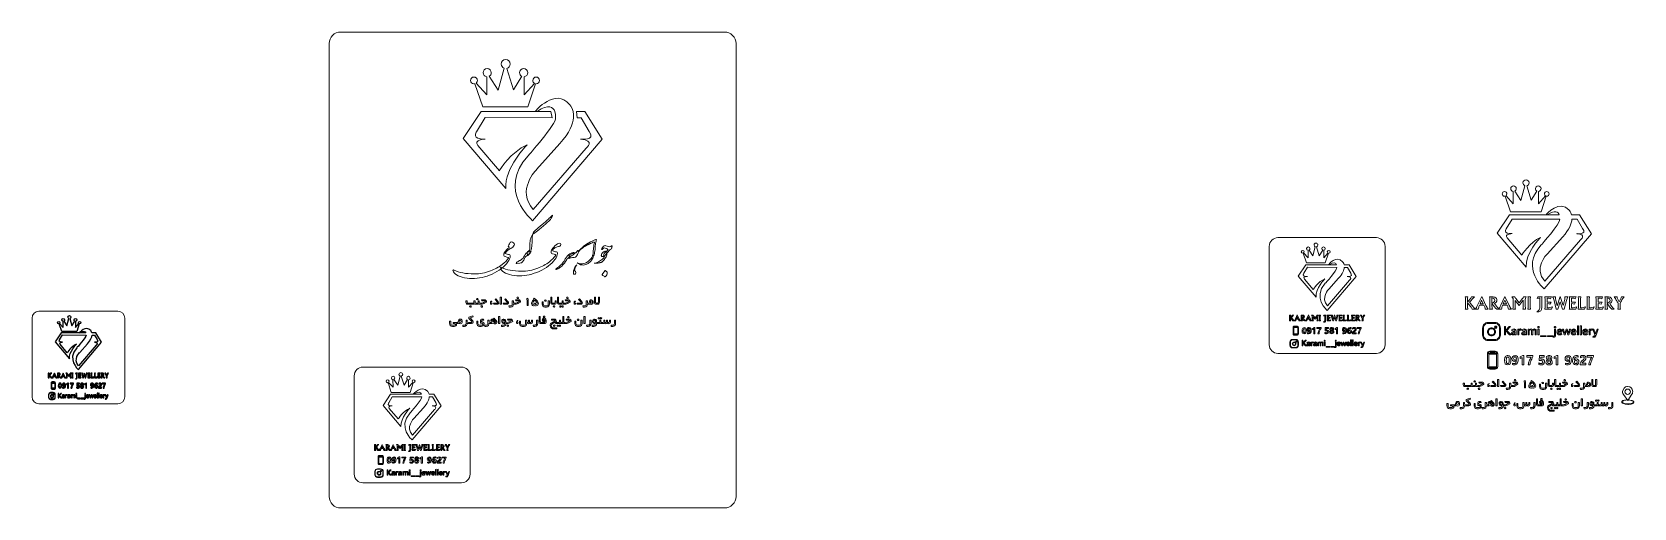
# Model space of a CAD drawing. Header units: millimetres. Extents: x -160 to 532, y -73 to 132.
import ezdxf

# ---------------------------------------------------------------- set-up
doc = ezdxf.new("R2010")
doc.units = ezdxf.units.MM
doc.header["$MEASUREMENT"] = 0
doc.layers.add('Layer 1', color=7, linetype='Continuous')

msp = doc.modelspace()

# ---------------------------------------------------------------- linework, layer by layer
at = {"layer": 'Layer 1', "color": 250, "lineweight": 18}
for points in [[(-31.4052, -68.1438), (-31.4052, -68.1438), (-31.4052, 127.4564), (-31.4052, 127.4564), (-31.4052, 130.2103), (-29.1591, 132.4564), (-26.4052, 132.4564), (-26.4052, 132.4564), (139.1948, 132.4564), (139.1948, 132.4564), (141.9487, 132.4564), (144.1948, 130.2101), (144.1948, 127.4564), (144.1948, 127.4564), (144.1948, -68.1438), (144.1948, -68.1438), (144.1948, -70.8975), (141.9485, -73.1438), (139.1948, -73.1438), (139.1948, -73.1438), (-26.4052, -73.1438), (-26.4052, -73.1438), (-29.1589, -73.1438), (-31.4052, -70.8976), (-31.4052, -68.1438)], [(-156.6714, 11.8468), (-156.6714, 11.8468), (-122.6714, 11.8468), (-122.6714, 11.8468), (-121.0191, 11.8468), (-119.6714, 10.4991), (-119.6714, 8.8468), (-119.6714, 8.8468), (-119.6714, -25.1532), (-119.6714, -25.1532), (-119.6714, -26.8055), (-121.0191, -28.1532), (-122.6714, -28.1532), (-122.6714, -28.1532), (-156.6714, -28.1532), (-156.6714, -28.1532), (-158.3237, -28.1532), (-159.6714, -26.8055), (-159.6714, -25.1532), (-159.6714, -25.1532), (-159.6714, 8.8468), (-159.6714, 8.8468), (-159.6714, 10.4991), (-158.3237, 11.8468), (-156.6714, 11.8468)], [(-16.8566, -12.2804), (-16.8566, -12.2804), (25.6434, -12.2804), (25.6434, -12.2804), (27.7088, -12.2804), (29.3934, -13.965), (29.3934, -16.0304), (29.3934, -16.0304), (29.3934, -58.5304), (29.3934, -58.5304), (29.3934, -60.5958), (27.7088, -62.2804), (25.6434, -62.2804), (25.6434, -62.2804), (-16.8566, -62.2804), (-16.8566, -62.2804), (-18.922, -62.2804), (-20.6066, -60.5958), (-20.6066, -58.5304), (-20.6066, -58.5304), (-20.6066, -16.0304), (-20.6066, -16.0304), (-20.6066, -13.965), (-18.922, -12.2804), (-16.8566, -12.2804)]]:
    msp.add_open_spline(points, degree=3, knots=[0, 0, 0, 0, 0.125, 0.125, 0.125, 0.25, 0.25, 0.25, 0.375, 0.375, 0.375, 0.5, 0.5, 0.5, 0.625, 0.625, 0.625, 0.75, 0.75, 0.75, 0.875, 0.875, 0.875, 1, 1, 1, 1], dxfattribs=at)
at = {"layer": 'Layer 1', "color": 230, "lineweight": 9}
for points, knots in [([(34.8907, 100.0681), (34.8907, 100.0681), (54.3266, 100.0681), (54.3266, 100.0681), (54.3266, 100.0681), (57.5886, 110.0908), (57.5886, 110.0908), (57.7006, 110.0636), (57.8177, 110.0489), (57.9381, 110.0489), (58.7537, 110.0489), (59.4158, 110.7097), (59.4158, 111.5263), (59.4158, 112.3421), (58.7537, 113.0035), (57.9381, 113.0035), (57.122, 113.0035), (56.46, 112.3421), (56.46, 111.5263), (56.46, 110.9972), (56.7382, 110.5333), (57.1559, 110.2725), (57.1559, 110.2725), (52.8166, 105.3212), (52.8166, 105.3212), (52.8166, 105.3212), (52.7627, 113.1472), (52.7627, 113.1472), (53.6434, 113.251), (54.3266, 113.9993), (54.3266, 114.9076), (54.3266, 115.8866), (53.5326, 116.6807), (52.5534, 116.6807), (51.5744, 116.6807), (50.7809, 115.8866), (50.7809, 114.9076), (50.7809, 114.2157), (51.1776, 113.6162), (51.7559, 113.3243), (51.7559, 113.3243), (48.0888, 107.4878), (48.0888, 107.4878), (48.0888, 107.4878), (45.2075, 116.7295), (45.2075, 116.7295), (46.0682, 116.9267), (46.7098, 117.6976), (46.7098, 118.6175), (46.7098, 119.6871), (45.8429, 120.5546), (44.7726, 120.5546), (43.7032, 120.5546), (42.8357, 119.6871), (42.8357, 118.6175), (42.8357, 117.7831), (43.3633, 117.0725), (44.1028, 116.7995), (44.1028, 116.7995), (41.5228, 107.3567), (41.5228, 107.3567), (41.5228, 107.3567), (37.646, 113.3521), (37.646, 113.3521), (38.1953, 113.6533), (38.5678, 114.2369), (38.5678, 114.9076), (38.5678, 115.8866), (37.7741, 116.6807), (36.795, 116.6807), (35.8158, 116.6807), (35.0219, 115.8866), (35.0219, 114.9076), (35.0219, 113.9908), (35.7177, 113.2367), (36.6102, 113.1443), (36.6102, 113.1443), (36.6636, 105.3212), (36.6636, 105.3212), (36.6636, 105.3212), (32.0289, 110.3919), (32.0289, 110.3919), (32.3527, 110.6629), (32.5595, 111.0702), (32.5595, 111.5263), (32.5595, 112.3421), (31.8983, 113.0035), (31.082, 113.0035), (30.2663, 113.0035), (29.6045, 112.3421), (29.6045, 111.5263), (29.6045, 110.7097), (30.2663, 110.0489), (31.082, 110.0489), (31.2353, 110.0489), (31.3833, 110.0723), (31.5221, 110.1155), (31.5221, 110.1155), (34.8907, 100.0681), (34.8907, 100.0681)], [0, 0, 0, 0, 0.03030303, 0.03030303, 0.03030303, 0.06060606, 0.06060606, 0.06060606, 0.09090909, 0.09090909, 0.09090909, 0.12121212, 0.12121212, 0.12121212, 0.15151515, 0.15151515, 0.15151515, 0.18181818, 0.18181818, 0.18181818, 0.21212121, 0.21212121, 0.21212121, 0.24242424, 0.24242424, 0.24242424, 0.27272727, 0.27272727, 0.27272727, 0.3030303, 0.3030303, 0.3030303, 0.33333333, 0.33333333, 0.33333333, 0.36363636, 0.36363636, 0.36363636, 0.39393939, 0.39393939, 0.39393939, 0.42424242, 0.42424242, 0.42424242, 0.45454545, 0.45454545, 0.45454545, 0.48484848, 0.48484848, 0.48484848, 0.51515152, 0.51515152, 0.51515152, 0.54545455, 0.54545455, 0.54545455, 0.57575758, 0.57575758, 0.57575758, 0.60606061, 0.60606061, 0.60606061, 0.63636364, 0.63636364, 0.63636364, 0.66666667, 0.66666667, 0.66666667, 0.6969697, 0.6969697, 0.6969697, 0.72727273, 0.72727273, 0.72727273, 0.75757576, 0.75757576, 0.75757576, 0.78787879, 0.78787879, 0.78787879, 0.81818182, 0.81818182, 0.81818182, 0.84848485, 0.84848485, 0.84848485, 0.87878788, 0.87878788, 0.87878788, 0.90909091, 0.90909091, 0.90909091, 0.93939394, 0.93939394, 0.93939394, 0.96969697, 0.96969697, 0.96969697, 1, 1, 1, 1]), ([(75.3248, 98.1767), (75.3248, 98.1767), (78.9392, 98.1767), (78.9392, 98.1767), (78.9392, 98.1767), (86.3948, 86.1057), (86.3948, 86.1057), (86.3948, 86.1057), (56.3944, 50.9583), (56.3944, 50.9583), (56.3944, 50.9583), (40.7732, 64.0937), (54.4421, 79.0055), (54.4421, 79.0055), (66.6474, 92.6064), (66.346, 95.4407), (66.346, 95.4407), (66.3391, 96.8966), (66.3391, 96.8966), (66.3391, 96.8966), (65.9582, 98.1767), (65.9582, 98.1767), (65.2778, 100.052), (63.4097, 101.6679), (58.332, 98.1767), (58.332, 98.1767), (57.5114, 98.1767), (57.5114, 98.1767), (57.5114, 98.1767), (66.2115, 108.5777), (72.3183, 101.1379), (72.3183, 101.1379), (73.3691, 100.1533), (73.8436, 98.1767), (73.8436, 98.1767), (74.0722, 96.8183), (74.0722, 96.8183), (74.0722, 96.8183), (74.0399, 95.4161), (74.0399, 95.4161), (73.8199, 92.6794), (72.4019, 88.9577), (68.1815, 84.2438), (68.1815, 84.2438), (58.1345, 73.0806), (58.1345, 73.0806), (58.1345, 73.0806), (49.1395, 64.0199), (56.6907, 55.8122), (56.6907, 55.8122), (79.5413, 82.3389), (79.5413, 82.3389), (79.5413, 82.3389), (83.8259, 85.6427), (77.0459, 86.2132), (77.0459, 86.2132), (83.8739, 85.3593), (80.8543, 89.4963), (80.8543, 89.4963), (77.3078, 95.4059), (77.3078, 95.4059), (77.3078, 95.4059), (75.6218, 95.4111), (75.6218, 95.4111), (75.6218, 95.4111), (75.3248, 98.1767), (75.3248, 98.1767)], [0, 0, 0, 0, 0.04545455, 0.04545455, 0.04545455, 0.09090909, 0.09090909, 0.09090909, 0.13636364, 0.13636364, 0.13636364, 0.18181818, 0.18181818, 0.18181818, 0.22727273, 0.22727273, 0.22727273, 0.27272727, 0.27272727, 0.27272727, 0.31818182, 0.31818182, 0.31818182, 0.36363636, 0.36363636, 0.36363636, 0.40909091, 0.40909091, 0.40909091, 0.45454545, 0.45454545, 0.45454545, 0.5, 0.5, 0.5, 0.54545455, 0.54545455, 0.54545455, 0.59090909, 0.59090909, 0.59090909, 0.63636364, 0.63636364, 0.63636364, 0.68181818, 0.68181818, 0.68181818, 0.72727273, 0.72727273, 0.72727273, 0.77272727, 0.77272727, 0.77272727, 0.81818182, 0.81818182, 0.81818182, 0.86363636, 0.86363636, 0.86363636, 0.90909091, 0.90909091, 0.90909091, 0.95454545, 0.95454545, 0.95454545, 1, 1, 1, 1]), ([(64.807, 95.4456), (64.807, 95.4456), (35.9413, 95.5379), (35.9413, 95.5379), (35.9413, 95.5379), (32.1986, 89.3654), (32.1986, 89.3654), (32.1986, 89.3654), (29.7026, 85.8856), (35.875, 86.2132), (35.875, 86.2132), (30.6887, 85.9505), (32.7887, 83.4552), (32.7887, 83.4552), (42.0479, 72.5561), (42.0479, 72.5561), (42.0479, 72.5561), (47.1339, 80.8309), (53.9986, 83.7179), (53.9986, 83.7179), (44.0527, 73.6657), (44.856, 64.8041), (44.856, 64.8041), (26.3948, 86.4611), (26.3948, 86.4611), (26.3948, 86.4611), (34.205, 98.1767), (34.205, 98.1767), (34.205, 98.1767), (64.3091, 98.1767), (64.3091, 98.1767), (64.3091, 98.1767), (64.807, 95.4456), (64.807, 95.4456)], [0, 0, 0, 0, 0.09090909, 0.09090909, 0.09090909, 0.18181818, 0.18181818, 0.18181818, 0.27272727, 0.27272727, 0.27272727, 0.36363636, 0.36363636, 0.36363636, 0.45454545, 0.45454545, 0.45454545, 0.54545455, 0.54545455, 0.54545455, 0.63636364, 0.63636364, 0.63636364, 0.72727273, 0.72727273, 0.72727273, 0.81818182, 0.81818182, 0.81818182, 0.90909091, 0.90909091, 0.90909091, 1, 1, 1, 1]), ([(478.5166, 54.7482), (478.5166, 54.7482), (491.6824, 54.7482), (491.6824, 54.7482), (491.6824, 54.7482), (493.8921, 61.5375), (493.8921, 61.5375), (493.9679, 61.5191), (494.0473, 61.5091), (494.1288, 61.5091), (494.6813, 61.5091), (495.1298, 61.9568), (495.1298, 62.51), (495.1298, 63.0625), (494.6813, 63.5106), (494.1288, 63.5106), (493.576, 63.5106), (493.1276, 63.0625), (493.1276, 62.51), (493.1276, 62.1516), (493.316, 61.8372), (493.599, 61.6606), (493.599, 61.6606), (490.6595, 58.3066), (490.6595, 58.3066), (490.6595, 58.3066), (490.6231, 63.6079), (490.6231, 63.6079), (491.2196, 63.6782), (491.6824, 64.1852), (491.6824, 64.8004), (491.6824, 65.4636), (491.1446, 66.0015), (490.4813, 66.0015), (489.8181, 66.0015), (489.2805, 65.4636), (489.2805, 64.8004), (489.2805, 64.3317), (489.5493, 63.9256), (489.941, 63.7279), (489.941, 63.7279), (487.457, 59.7743), (487.457, 59.7743), (487.457, 59.7743), (485.5052, 66.0346), (485.5052, 66.0346), (486.0882, 66.1681), (486.5228, 66.6903), (486.5228, 67.3135), (486.5228, 68.038), (485.9356, 68.6257), (485.2106, 68.6257), (484.4861, 68.6257), (483.8985, 68.038), (483.8985, 67.3135), (483.8985, 66.7483), (484.2559, 66.2669), (484.7568, 66.082), (484.7568, 66.082), (483.0091, 59.6854), (483.0091, 59.6854), (483.0091, 59.6854), (480.383, 63.7468), (480.383, 63.7468), (480.7551, 63.9508), (481.0074, 64.3461), (481.0074, 64.8004), (481.0074, 65.4636), (480.4698, 66.0015), (479.8066, 66.0015), (479.1433, 66.0015), (478.6055, 65.4636), (478.6055, 64.8004), (478.6055, 64.1795), (479.0768, 63.6685), (479.6814, 63.606), (479.6814, 63.606), (479.7176, 58.3066), (479.7176, 58.3066), (479.7176, 58.3066), (476.578, 61.7415), (476.578, 61.7415), (476.7974, 61.9251), (476.9374, 62.201), (476.9374, 62.51), (476.9374, 63.0625), (476.4895, 63.5106), (475.9366, 63.5106), (475.3841, 63.5106), (474.9357, 63.0625), (474.9357, 62.51), (474.9357, 61.9568), (475.3841, 61.5091), (475.9366, 61.5091), (476.0404, 61.5091), (476.1407, 61.525), (476.2347, 61.5543), (476.2347, 61.5543), (478.5166, 54.7482), (478.5166, 54.7482)], [0, 0, 0, 0, 0.03030303, 0.03030303, 0.03030303, 0.06060606, 0.06060606, 0.06060606, 0.09090909, 0.09090909, 0.09090909, 0.12121212, 0.12121212, 0.12121212, 0.15151515, 0.15151515, 0.15151515, 0.18181818, 0.18181818, 0.18181818, 0.21212121, 0.21212121, 0.21212121, 0.24242424, 0.24242424, 0.24242424, 0.27272727, 0.27272727, 0.27272727, 0.3030303, 0.3030303, 0.3030303, 0.33333333, 0.33333333, 0.33333333, 0.36363636, 0.36363636, 0.36363636, 0.39393939, 0.39393939, 0.39393939, 0.42424242, 0.42424242, 0.42424242, 0.45454545, 0.45454545, 0.45454545, 0.48484848, 0.48484848, 0.48484848, 0.51515152, 0.51515152, 0.51515152, 0.54545455, 0.54545455, 0.54545455, 0.57575758, 0.57575758, 0.57575758, 0.60606061, 0.60606061, 0.60606061, 0.63636364, 0.63636364, 0.63636364, 0.66666667, 0.66666667, 0.66666667, 0.6969697, 0.6969697, 0.6969697, 0.72727273, 0.72727273, 0.72727273, 0.75757576, 0.75757576, 0.75757576, 0.78787879, 0.78787879, 0.78787879, 0.81818182, 0.81818182, 0.81818182, 0.84848485, 0.84848485, 0.84848485, 0.87878788, 0.87878788, 0.87878788, 0.90909091, 0.90909091, 0.90909091, 0.93939394, 0.93939394, 0.93939394, 0.96969697, 0.96969697, 0.96969697, 1, 1, 1, 1]), ([(504.9031, 53.4669), (504.9031, 53.4669), (508.3549, 53.4669), (508.3549, 53.4669), (508.3549, 53.4669), (513.4053, 45.2901), (513.4053, 45.2901), (513.4053, 45.2901), (493.0831, 21.4813), (493.0831, 21.4813), (493.0831, 21.4813), (482.5014, 30.3791), (491.7607, 40.4804), (491.7607, 40.4804), (500.0285, 49.6937), (499.8243, 51.6136), (499.8243, 51.6136), (479.2283, 51.6795), (479.2283, 51.6795), (479.2283, 51.6795), (476.693, 47.4982), (476.693, 47.4982), (476.693, 47.4982), (475.0022, 45.141), (479.1833, 45.3629), (479.1833, 45.3629), (475.6701, 45.185), (477.0927, 43.4947), (477.0927, 43.4947), (483.3648, 36.1115), (483.3648, 36.1115), (483.3648, 36.1115), (486.8101, 41.7169), (491.4602, 43.6726), (491.4602, 43.6726), (484.7229, 36.8632), (485.2671, 30.8604), (485.2671, 30.8604), (472.7615, 45.5309), (472.7615, 45.5309), (472.7615, 45.5309), (478.0521, 53.4669), (478.0521, 53.4669), (478.0521, 53.4669), (499.5616, 53.4669), (499.5616, 53.4669), (499.1007, 54.7373), (497.8353, 55.8319), (494.3957, 53.4669), (494.3957, 53.4669), (493.8398, 53.4669), (493.8398, 53.4669), (493.8398, 53.4669), (499.7332, 60.5125), (503.8699, 55.4729), (503.8699, 55.4729), (504.5818, 54.8059), (504.9031, 53.4669)], [0, 0, 0, 0, 0.05263158, 0.05263158, 0.05263158, 0.10526316, 0.10526316, 0.10526316, 0.15789474, 0.15789474, 0.15789474, 0.21052632, 0.21052632, 0.21052632, 0.26315789, 0.26315789, 0.26315789, 0.31578947, 0.31578947, 0.31578947, 0.36842105, 0.36842105, 0.36842105, 0.42105263, 0.42105263, 0.42105263, 0.47368421, 0.47368421, 0.47368421, 0.52631579, 0.52631579, 0.52631579, 0.57894737, 0.57894737, 0.57894737, 0.63157895, 0.63157895, 0.63157895, 0.68421053, 0.68421053, 0.68421053, 0.73684211, 0.73684211, 0.73684211, 0.78947368, 0.78947368, 0.78947368, 0.84210526, 0.84210526, 0.84210526, 0.89473684, 0.89473684, 0.89473684, 0.94736842, 0.94736842, 0.94736842, 1, 1, 1, 1]), ([(57.3121, 46.6002), (57.6531, 46.9224), (58.448, 47.5927), (59.6992, 48.6158), (60.9528, 49.6388), (61.8488, 50.3938), (62.3921, 50.8853), (62.933, 51.3768), (63.4716, 51.8825), (64.0031, 52.3976), (64.537, 52.9149), (64.8145, 53.1972), (64.838, 53.2419), (64.9603, 53.3477), (64.9979, 53.2959), (64.9509, 53.0866), (64.9015, 52.8773), (64.6216, 52.3576), (64.1066, 51.5274), (63.1658, 50.549), (62.2063, 49.6435), (61.2303, 48.8086), (60.2543, 47.9761), (58.9631, 46.9554), (57.3615, 45.7536), (57.2651, 45.6572), (57.1639, 45.5701), (57.0604, 45.4949), (56.957, 45.4196), (56.8605, 45.342), (56.7688, 45.2644), (56.5713, 45.1068), (56.4584, 45.0621), (56.4302, 45.1256), (56.5454, 45.4384), (56.6747, 45.7183), (56.8159, 45.9676), (56.9781, 46.2381), (57.1428, 46.4497), (57.3121, 46.6002)], [0, 0, 0, 0, 0.07692308, 0.07692308, 0.07692308, 0.15384615, 0.15384615, 0.15384615, 0.23076923, 0.23076923, 0.23076923, 0.30769231, 0.30769231, 0.30769231, 0.38461538, 0.38461538, 0.38461538, 0.46153846, 0.46153846, 0.46153846, 0.53846154, 0.53846154, 0.53846154, 0.61538462, 0.61538462, 0.61538462, 0.69230769, 0.69230769, 0.69230769, 0.76923077, 0.76923077, 0.76923077, 0.84615385, 0.84615385, 0.84615385, 0.92307692, 0.92307692, 0.92307692, 1, 1, 1, 1]), ([(505.0361, 51.597), (504.8871, 49.7431), (503.9266, 47.222), (501.0677, 44.0289), (501.0677, 44.0289), (494.2619, 36.4669), (494.2619, 36.4669), (494.2619, 36.4669), (488.1687, 30.3292), (493.2838, 24.7693), (493.2838, 24.7693), (508.7627, 42.7384), (508.7627, 42.7384), (508.7627, 42.7384), (511.6651, 44.9765), (507.0724, 45.3629), (507.0724, 45.3629), (511.6977, 44.7845), (509.6522, 47.5869), (509.6522, 47.5869), (507.2498, 51.5901), (507.2498, 51.5901), (507.2498, 51.5901), (505.0361, 51.597), (505.0361, 51.597)], [0, 0, 0, 0, 0.125, 0.125, 0.125, 0.25, 0.25, 0.25, 0.375, 0.375, 0.375, 0.5, 0.5, 0.5, 0.625, 0.625, 0.625, 0.75, 0.75, 0.75, 0.875, 0.875, 0.875, 1, 1, 1, 1]), ([(44.1935, 37.0163), (44.2523, 37.1409), (44.3346, 37.2844), (44.4405, 37.4514), (44.5463, 37.616), (44.6686, 37.7877), (44.8074, 37.9641), (44.9438, 38.1405), (45.0919, 38.3145), (45.2472, 38.4839), (45.4047, 38.6532), (45.5623, 38.8014), (45.7222, 38.926), (45.9245, 39.0906), (46.0656, 39.227), (46.1432, 39.3376), (46.2114, 39.4129), (46.2467, 39.481), (46.2467, 39.5445), (46.2467, 39.5916), (46.1855, 39.6457), (46.0609, 39.7115), (45.9362, 39.7797), (45.8892, 39.8667), (45.9151, 39.9726), (46.1126, 40.3912), (46.2726, 40.7275), (46.3949, 40.9815), (46.5172, 41.2355), (46.6018, 41.4119), (46.6536, 41.5083), (46.7994, 41.7247), (46.9405, 41.8258), (47.0722, 41.8117), (47.5284, 41.7153), (47.8836, 41.5789), (48.1423, 41.4049), (48.4033, 41.2167), (48.535, 41.0286), (48.535, 40.8404), (48.535, 40.5605), (48.4127, 40.2642), (48.1682, 39.9514), (47.9306, 39.6245), (47.679, 39.3917), (47.4179, 39.2483), (47.3027, 39.1894), (47.1686, 39.1142), (47.0157, 39.0224), (46.8605, 38.9307), (46.6818, 38.8249), (46.4748, 38.7049), (46.2679, 38.585), (46.0938, 38.4769), (45.9527, 38.3804), (45.814, 38.2839), (45.6987, 38.1969), (45.6046, 38.1193), (45.5129, 38.0417), (45.4212, 37.9523), (45.3271, 37.8559), (45.233, 37.7595), (45.1343, 37.6538), (45.0331, 37.5337), (44.8309, 37.2844), (44.7109, 37.1127), (44.6686, 37.0163), (44.5675, 36.9528), (44.4852, 36.9199), (44.424, 36.9199), (44.3629, 36.9199), (44.2852, 36.9528), (44.1935, 37.0163)], [0, 0, 0, 0, 0.04166667, 0.04166667, 0.04166667, 0.08333333, 0.08333333, 0.08333333, 0.125, 0.125, 0.125, 0.16666667, 0.16666667, 0.16666667, 0.20833333, 0.20833333, 0.20833333, 0.25, 0.25, 0.25, 0.29166667, 0.29166667, 0.29166667, 0.33333333, 0.33333333, 0.33333333, 0.375, 0.375, 0.375, 0.41666667, 0.41666667, 0.41666667, 0.45833333, 0.45833333, 0.45833333, 0.5, 0.5, 0.5, 0.54166667, 0.54166667, 0.54166667, 0.58333333, 0.58333333, 0.58333333, 0.625, 0.625, 0.625, 0.66666667, 0.66666667, 0.66666667, 0.70833333, 0.70833333, 0.70833333, 0.75, 0.75, 0.75, 0.79166667, 0.79166667, 0.79166667, 0.83333333, 0.83333333, 0.83333333, 0.875, 0.875, 0.875, 0.91666667, 0.91666667, 0.91666667, 0.95833333, 0.95833333, 0.95833333, 1, 1, 1, 1]), ([(56.2796, 44.0438), (56.2655, 43.8886), (56.242, 43.2724), (56.2114, 42.1975), (56.1691, 41.0028), (56.0938, 40.0126), (55.9833, 39.2271), (55.9316, 38.745), (55.7528, 38.1782), (55.4447, 37.5267), (55.146, 36.8776), (54.7345, 36.4096), (54.2053, 36.1203), (54.1865, 36.2355), (54.163, 36.3484), (54.1324, 36.4613), (54.1042, 36.5742), (54.083, 36.6871), (54.0712, 36.8023), (54.0595, 36.9176), (54.0618, 37.0305), (54.0783, 37.1434), (54.0948, 37.2562), (54.1371, 37.3691), (54.2053, 37.4845), (54.2735, 37.5267), (54.4334, 37.6279), (54.6804, 37.7879), (54.9297, 37.9477), (55.059, 38.0959), (55.0731, 38.23), (55.1602, 38.5309), (55.2166, 39.0648), (55.2401, 39.8268), (55.2566, 40.5818), (55.266, 41.118), (55.266, 41.4403), (55.266, 42.1011), (55.3224, 42.6091), (55.433, 42.9619), (55.5506, 43.3077), (55.694, 43.6722), (55.8587, 44.0579), (56.0844, 44.5306), (56.2302, 44.8364), (56.3008, 44.9751), (56.3784, 45.0245), (56.4066, 44.9704), (56.3831, 44.8081), (56.3126, 44.4035), (56.2796, 44.1496), (56.2796, 44.0438)], [0, 0, 0, 0, 0.05882353, 0.05882353, 0.05882353, 0.11764706, 0.11764706, 0.11764706, 0.17647059, 0.17647059, 0.17647059, 0.23529412, 0.23529412, 0.23529412, 0.29411765, 0.29411765, 0.29411765, 0.35294118, 0.35294118, 0.35294118, 0.41176471, 0.41176471, 0.41176471, 0.47058824, 0.47058824, 0.47058824, 0.52941176, 0.52941176, 0.52941176, 0.58823529, 0.58823529, 0.58823529, 0.64705882, 0.64705882, 0.64705882, 0.70588235, 0.70588235, 0.70588235, 0.76470588, 0.76470588, 0.76470588, 0.82352941, 0.82352941, 0.82352941, 0.88235294, 0.88235294, 0.88235294, 0.94117647, 0.94117647, 0.94117647, 1, 1, 1, 1]), ([(82.1994, 35.6123), (82.2417, 35.6523), (82.2793, 35.7346), (82.3169, 35.8569), (82.3522, 35.9769), (82.3899, 36.1297), (82.4228, 36.3131), (82.4581, 36.4989), (82.4886, 36.7059), (82.5169, 36.9388), (82.5427, 37.1692), (82.5662, 37.4161), (82.5851, 37.6772), (82.5851, 37.6772), (82.7709, 40.1372), (82.7709, 40.1372), (82.8038, 40.4053), (82.8837, 40.7017), (83.0131, 41.0262), (83.1283, 41.3014), (83.1848, 41.4637), (83.1848, 41.5084), (83.1848, 41.6283), (83.0695, 41.6895), (82.8391, 41.6895), (82.7262, 41.6895), (82.6203, 41.666), (82.5239, 41.6189), (82.023, 41.3908), (81.6161, 41.2026), (81.3033, 41.0568), (80.9905, 40.9133), (80.7459, 40.8028), (80.5695, 40.7228), (80.3931, 40.6452), (80.2755, 40.5935), (80.2191, 40.5676), (80.1603, 40.5441), (80.1391, 40.5348), (80.1532, 40.5441), (80.1674, 40.5535), (80.205, 40.5723), (80.2661, 40.6029), (80.3296, 40.6335), (80.3931, 40.6641), (80.459, 40.697), (80.5272, 40.7276), (80.5836, 40.7559), (80.633, 40.7793), (80.6801, 40.8028), (80.6965, 40.8075), (80.6824, 40.8005), (78.9021, 39.8997), (77.6109, 39.0178), (76.8113, 38.1546), (76.315, 37.6208), (76.0657, 37.355), (76.061, 37.355), (76.0657, 37.3785), (76.101, 37.442), (76.1692, 37.5479), (77.03, 38.8508), (78.4364, 40.0715), (80.3931, 41.205), (80.5366, 41.2896), (80.6354, 41.3484), (80.6942, 41.3885), (80.7506, 41.4284), (80.7906, 41.4566), (80.8118, 41.4754), (80.8306, 41.4943), (80.8423, 41.506), (80.8447, 41.5131), (80.847, 41.5201), (80.8635, 41.5342), (80.8941, 41.5532), (80.9223, 41.5742), (80.9787, 41.6048), (81.0634, 41.6424), (81.1457, 41.6824), (81.2751, 41.7437), (81.4515, 41.826), (81.6279, 41.9083), (81.8654, 42.0164), (82.1617, 42.1504), (82.4581, 42.2821), (82.8367, 42.4562), (83.2953, 42.6678), (83.6246, 42.8184), (83.7963, 42.8937), (83.8057, 42.8937), (83.8739, 42.8937), (83.9091, 42.849), (83.9091, 42.7572), (83.9091, 42.7478), (83.9091, 42.7337), (83.9091, 42.7172), (83.9091, 42.7031), (83.9068, 42.6843), (83.9021, 42.6678), (83.8645, 42.5879), (83.8198, 42.4162), (83.7657, 42.1457), (83.7139, 41.8776), (83.6504, 41.5131), (83.5775, 41.0545), (83.3847, 38.9237), (83.253, 37.6701), (83.1848, 37.2915), (83.1213, 36.934), (83.0296, 36.5789), (82.9167, 36.2285), (82.8014, 35.8757), (82.6744, 35.5417), (82.538, 35.2219), (82.3993, 34.902), (82.2534, 34.608), (82.1029, 34.3399), (81.9501, 34.0718), (81.8113, 33.8413), (81.6819, 33.6485), (81.4444, 33.3451), (81.1692, 33.0723), (80.8588, 32.83), (80.5484, 32.5902), (80.2191, 32.3879), (79.8663, 32.228), (79.5159, 32.068), (79.1537, 31.9504), (78.7774, 31.8799), (78.4035, 31.8093), (78.0319, 31.7929), (77.6626, 31.8329), (77.2934, 31.8705), (76.9336, 31.9693), (76.5831, 32.1292), (76.2351, 32.2868), (75.9105, 32.5149), (75.6118, 32.8136), (75.8964, 32.6207), (76.188, 32.4843), (76.4844, 32.4044), (76.7807, 32.3244), (77.1264, 32.2821), (77.5215, 32.2821), (78.2059, 32.2821), (78.8785, 32.4632), (79.5441, 32.8206), (80.2073, 33.1781), (80.8329, 33.6814), (81.4209, 34.3305), (81.6137, 34.5775), (81.7737, 34.8079), (81.9007, 35.022), (82.0253, 35.2361), (82.1264, 35.4312), (82.1994, 35.6123)], [0, 0, 0, 0, 0.01923077, 0.01923077, 0.01923077, 0.03846154, 0.03846154, 0.03846154, 0.05769231, 0.05769231, 0.05769231, 0.07692308, 0.07692308, 0.07692308, 0.09615385, 0.09615385, 0.09615385, 0.11538462, 0.11538462, 0.11538462, 0.13461538, 0.13461538, 0.13461538, 0.15384615, 0.15384615, 0.15384615, 0.17307692, 0.17307692, 0.17307692, 0.19230769, 0.19230769, 0.19230769, 0.21153846, 0.21153846, 0.21153846, 0.23076923, 0.23076923, 0.23076923, 0.25, 0.25, 0.25, 0.26923077, 0.26923077, 0.26923077, 0.28846154, 0.28846154, 0.28846154, 0.30769231, 0.30769231, 0.30769231, 0.32692308, 0.32692308, 0.32692308, 0.34615385, 0.34615385, 0.34615385, 0.36538462, 0.36538462, 0.36538462, 0.38461538, 0.38461538, 0.38461538, 0.40384615, 0.40384615, 0.40384615, 0.42307692, 0.42307692, 0.42307692, 0.44230769, 0.44230769, 0.44230769, 0.46153846, 0.46153846, 0.46153846, 0.48076923, 0.48076923, 0.48076923, 0.5, 0.5, 0.5, 0.51923077, 0.51923077, 0.51923077, 0.53846154, 0.53846154, 0.53846154, 0.55769231, 0.55769231, 0.55769231, 0.57692308, 0.57692308, 0.57692308, 0.59615385, 0.59615385, 0.59615385, 0.61538462, 0.61538462, 0.61538462, 0.63461538, 0.63461538, 0.63461538, 0.65384615, 0.65384615, 0.65384615, 0.67307692, 0.67307692, 0.67307692, 0.69230769, 0.69230769, 0.69230769, 0.71153846, 0.71153846, 0.71153846, 0.73076923, 0.73076923, 0.73076923, 0.75, 0.75, 0.75, 0.76923077, 0.76923077, 0.76923077, 0.78846154, 0.78846154, 0.78846154, 0.80769231, 0.80769231, 0.80769231, 0.82692308, 0.82692308, 0.82692308, 0.84615385, 0.84615385, 0.84615385, 0.86538462, 0.86538462, 0.86538462, 0.88461538, 0.88461538, 0.88461538, 0.90384615, 0.90384615, 0.90384615, 0.92307692, 0.92307692, 0.92307692, 0.94230769, 0.94230769, 0.94230769, 0.96153846, 0.96153846, 0.96153846, 0.98076923, 0.98076923, 0.98076923, 1, 1, 1, 1]), ([(44.1864, 37.134), (44.2311, 37.1716), (44.2828, 37.1998), (44.3416, 37.2233), (44.3981, 37.2468), (44.4522, 37.2562), (44.5039, 37.2515), (44.5533, 37.2468), (44.5956, 37.2256), (44.6262, 37.188), (44.6591, 37.1527), (44.6732, 37.0939), (44.6685, 37.0163), (44.6544, 36.847), (44.7555, 36.7106), (44.9743, 36.6071), (45.193, 36.5036), (45.5175, 36.4331), (45.9503, 36.3978), (46.4677, 36.3461), (46.7287, 36.0638), (46.7287, 35.5488), (46.7287, 34.8456), (46.3901, 34.0389), (45.7151, 33.124), (44.1394, 30.9838), (41.8604, 29.2411), (38.8736, 27.9006), (36.002, 26.6094), (33.1468, 25.965), (30.3081, 25.965), (28.7653, 25.965), (27.3401, 26.1508), (26.0301, 26.5224), (24.7295, 26.8869), (23.7135, 27.3855), (22.9774, 28.0252), (22.3401, 28.5802), (22.0202, 29.053), (22.0202, 29.4434), (22.0202, 29.6057), (22.0861, 29.6856), (22.2201, 29.6856), (22.2789, 29.6856), (22.3401, 29.6692), (22.3989, 29.6362), (24.7013, 28.5262), (27.6317, 27.9711), (31.1901, 27.9688), (33.6031, 27.9711), (35.9479, 28.4015), (38.2268, 29.2646), (40.0589, 29.9631), (41.7311, 30.8874), (43.241, 32.0351), (44.4404, 32.9453), (45.3059, 33.7943), (45.8397, 34.5845), (45.9362, 34.728), (45.9832, 34.8409), (45.9832, 34.9279), (45.9832, 35.0808), (45.7527, 35.1913), (45.2871, 35.2595), (44.7367, 35.3418), (44.3722, 35.4806), (44.1935, 35.6734), (44.05, 35.8192), (43.9794, 36.0239), (43.9794, 36.2873), (43.9794, 36.5483), (44.0476, 36.8306), (44.1864, 37.134)], [0, 0, 0, 0, 0.04166667, 0.04166667, 0.04166667, 0.08333333, 0.08333333, 0.08333333, 0.125, 0.125, 0.125, 0.16666667, 0.16666667, 0.16666667, 0.20833333, 0.20833333, 0.20833333, 0.25, 0.25, 0.25, 0.29166667, 0.29166667, 0.29166667, 0.33333333, 0.33333333, 0.33333333, 0.375, 0.375, 0.375, 0.41666667, 0.41666667, 0.41666667, 0.45833333, 0.45833333, 0.45833333, 0.5, 0.5, 0.5, 0.54166667, 0.54166667, 0.54166667, 0.58333333, 0.58333333, 0.58333333, 0.625, 0.625, 0.625, 0.66666667, 0.66666667, 0.66666667, 0.70833333, 0.70833333, 0.70833333, 0.75, 0.75, 0.75, 0.79166667, 0.79166667, 0.79166667, 0.83333333, 0.83333333, 0.83333333, 0.875, 0.875, 0.875, 0.91666667, 0.91666667, 0.91666667, 0.95833333, 0.95833333, 0.95833333, 1, 1, 1, 1]), ([(68.3987, 40.2337), (68.22, 39.9303), (68.0577, 39.7798), (67.9095, 39.7798), (67.8813, 39.7798), (67.8272, 39.7868), (67.7473, 39.8009), (67.6673, 39.815), (67.5967, 39.8221), (67.5379, 39.8221), (67.2063, 39.8221), (66.8159, 39.6927), (66.3667, 39.4364), (66.1409, 39.307), (65.9316, 39.1636), (65.7388, 39.0084), (65.5459, 38.8508), (65.3648, 38.6767), (65.1955, 38.4839), (65.1085, 38.3828), (65.0638, 38.284), (65.0638, 38.1876), (65.0638, 37.8489), (65.4918, 37.6419), (66.3456, 37.569), (66.8653, 37.5173), (67.124, 37.2351), (67.124, 36.72), (67.124, 36.0168), (66.7877, 35.2102), (66.1127, 34.2952), (64.537, 32.1551), (62.2557, 30.4148), (59.2688, 29.0718), (56.3996, 27.7806), (53.5444, 27.1362), (50.7058, 27.1362), (49.1629, 27.1362), (47.7354, 27.322), (46.4254, 27.6936), (45.1272, 28.0581), (44.1088, 28.5591), (43.375, 29.1964), (42.7353, 29.7515), (42.4155, 30.2265), (42.4155, 30.6146), (42.4155, 30.7769), (42.4837, 30.8568), (42.6154, 30.8568), (42.6765, 30.8568), (42.7353, 30.8404), (42.7941, 30.8098), (45.0966, 29.6974), (48.027, 29.1423), (51.5877, 29.14), (53.9983, 29.1423), (56.3431, 29.5727), (58.6221, 30.4359), (60.4542, 31.1344), (62.1263, 32.0586), (63.6386, 33.2063), (64.838, 34.1165), (65.7035, 34.9655), (66.235, 35.7557), (66.3314, 35.8992), (66.3808, 36.0121), (66.3808, 36.1015), (66.3808, 36.252), (66.148, 36.3626), (65.6847, 36.4307), (65.1344, 36.513), (64.7675, 36.6518), (64.5887, 36.8446), (64.4476, 36.9906), (64.3747, 37.1951), (64.3747, 37.4586), (64.3747, 37.9453), (64.6099, 38.4886), (65.0779, 39.0907), (65.5977, 39.7609), (66.3079, 40.363), (67.2063, 40.8969), (67.5568, 41.0991), (67.8601, 41.2003), (68.1165, 41.2003), (68.4293, 41.2003), (68.5845, 41.0639), (68.5845, 40.7934), (68.5845, 40.6311), (68.5234, 40.4453), (68.3987, 40.2337)], [0, 0, 0, 0, 0.03333333, 0.03333333, 0.03333333, 0.06666667, 0.06666667, 0.06666667, 0.1, 0.1, 0.1, 0.13333333, 0.13333333, 0.13333333, 0.16666667, 0.16666667, 0.16666667, 0.2, 0.2, 0.2, 0.23333333, 0.23333333, 0.23333333, 0.26666667, 0.26666667, 0.26666667, 0.3, 0.3, 0.3, 0.33333333, 0.33333333, 0.33333333, 0.36666667, 0.36666667, 0.36666667, 0.4, 0.4, 0.4, 0.43333333, 0.43333333, 0.43333333, 0.46666667, 0.46666667, 0.46666667, 0.5, 0.5, 0.5, 0.53333333, 0.53333333, 0.53333333, 0.56666667, 0.56666667, 0.56666667, 0.6, 0.6, 0.6, 0.63333333, 0.63333333, 0.63333333, 0.66666667, 0.66666667, 0.66666667, 0.7, 0.7, 0.7, 0.73333333, 0.73333333, 0.73333333, 0.76666667, 0.76666667, 0.76666667, 0.8, 0.8, 0.8, 0.83333333, 0.83333333, 0.83333333, 0.86666667, 0.86666667, 0.86666667, 0.9, 0.9, 0.9, 0.93333333, 0.93333333, 0.93333333, 0.96666667, 0.96666667, 0.96666667, 1, 1, 1, 1]), ([(54.584, 37.5055), (54.6757, 37.5526), (54.751, 37.5925), (54.8121, 37.6302), (54.8709, 37.6678), (54.918, 37.696), (54.9485, 37.7195), (55.1696, 37.7431), (55.3507, 37.7336), (55.4942, 37.6913), (55.6353, 37.6513), (55.7293, 37.5949), (55.7764, 37.5267), (55.7199, 37.4845), (55.6658, 37.4444), (55.6141, 37.402), (55.56, 37.3621), (55.5059, 37.3009), (55.4448, 37.2233), (55.3531, 37.0681), (55.266, 36.9199), (55.179, 36.7788), (55.0943, 36.6401), (55.0191, 36.5295), (54.9485, 36.4519), (54.8309, 36.3178), (54.6969, 36.2049), (54.5534, 36.1132), (54.4076, 36.0215), (54.25, 35.9368), (54.0807, 35.8592), (53.9208, 35.7769), (53.775, 35.6946), (53.648, 35.6123), (53.5186, 35.5276), (53.4057, 35.4406), (53.3093, 35.3489), (53.1893, 35.2219), (53.0812, 35.0666), (52.9824, 34.8832), (52.8836, 34.7021), (52.7872, 34.4881), (52.6955, 34.2388), (52.6084, 33.9777), (52.505, 33.752), (52.3827, 33.5638), (52.2604, 33.3757), (52.1193, 33.2087), (51.9593, 33.0629), (51.8676, 32.9664), (51.7336, 32.8771), (51.5595, 32.7971), (51.3855, 32.7172), (51.1738, 32.6607), (50.9245, 32.6278), (50.9245, 32.6278), (49.6498, 32.482), (49.6498, 32.482), (49.5228, 32.4773), (49.4429, 32.4773), (49.417, 32.482), (49.297, 32.5008), (49.2618, 32.5666), (49.3088, 32.6772), (49.3582, 32.7854), (49.4664, 32.8982), (49.6357, 33.0135), (49.9038, 33.1922), (50.1249, 33.3333), (50.2989, 33.4368), (50.473, 33.5403), (50.6282, 33.6297), (50.7669, 33.7049), (50.9057, 33.7825), (51.0398, 33.8578), (51.1738, 33.9331), (51.3055, 34.0083), (51.4678, 34.1118), (51.6559, 34.2388), (51.8347, 34.354), (51.9852, 34.474), (52.1098, 34.5986), (52.2345, 34.7233), (52.3356, 34.8504), (52.4132, 34.9843), (52.4956, 35.1184), (52.5755, 35.2571), (52.6484, 35.4053), (52.7213, 35.5511), (52.7966, 35.6993), (52.8742, 35.8451), (52.9542, 35.9886), (53.0412, 36.132), (53.14, 36.2803), (53.2387, 36.426), (53.3516, 36.5742), (53.4739, 36.72), (53.5939, 36.8541), (53.7444, 36.9881), (53.9231, 37.1245), (54.1019, 37.2586), (54.3229, 37.3856), (54.584, 37.5055)], [0, 0, 0, 0, 0.02941176, 0.02941176, 0.02941176, 0.05882353, 0.05882353, 0.05882353, 0.08823529, 0.08823529, 0.08823529, 0.11764706, 0.11764706, 0.11764706, 0.14705882, 0.14705882, 0.14705882, 0.17647059, 0.17647059, 0.17647059, 0.20588235, 0.20588235, 0.20588235, 0.23529412, 0.23529412, 0.23529412, 0.26470588, 0.26470588, 0.26470588, 0.29411765, 0.29411765, 0.29411765, 0.32352941, 0.32352941, 0.32352941, 0.35294118, 0.35294118, 0.35294118, 0.38235294, 0.38235294, 0.38235294, 0.41176471, 0.41176471, 0.41176471, 0.44117647, 0.44117647, 0.44117647, 0.47058824, 0.47058824, 0.47058824, 0.5, 0.5, 0.5, 0.52941176, 0.52941176, 0.52941176, 0.55882353, 0.55882353, 0.55882353, 0.58823529, 0.58823529, 0.58823529, 0.61764706, 0.61764706, 0.61764706, 0.64705882, 0.64705882, 0.64705882, 0.67647059, 0.67647059, 0.67647059, 0.70588235, 0.70588235, 0.70588235, 0.73529412, 0.73529412, 0.73529412, 0.76470588, 0.76470588, 0.76470588, 0.79411765, 0.79411765, 0.79411765, 0.82352941, 0.82352941, 0.82352941, 0.85294118, 0.85294118, 0.85294118, 0.88235294, 0.88235294, 0.88235294, 0.91176471, 0.91176471, 0.91176471, 0.94117647, 0.94117647, 0.94117647, 0.97058824, 0.97058824, 0.97058824, 1, 1, 1, 1]), ([(74.5864, 36.9552), (74.5041, 36.72), (74.3442, 36.513), (74.1113, 36.3343), (73.9961, 36.2473), (73.8315, 36.1414), (73.6151, 36.0144), (73.3987, 35.8874), (73.1306, 35.7369), (72.8084, 35.5629), (72.8084, 35.5629), (72.2839, 35.2666), (72.2839, 35.2666), (72.1287, 35.1795), (71.9735, 35.0643), (71.823, 34.9232), (71.6725, 34.7797), (71.5172, 34.6104), (71.362, 34.4128), (71.315, 34.3658), (71.1503, 34.1283), (70.8658, 33.6955), (70.727, 33.4839), (70.5788, 33.2604), (70.4166, 33.0276), (70.2566, 32.7924), (70.0803, 32.5455), (69.8874, 32.2821), (69.3912, 31.6541), (68.7491, 31.0826), (67.9636, 30.5676), (67.8625, 30.5041), (67.7613, 30.4407), (67.6555, 30.3818), (67.5497, 30.3206), (67.4415, 30.2618), (67.3309, 30.203), (67.0134, 30.0407), (66.8135, 29.9443), (66.7312, 29.9137), (66.5196, 29.7985), (66.3996, 29.7844), (66.3737, 29.8714), (66.3314, 29.9725), (66.656, 30.2759), (67.3451, 30.7816), (67.8672, 31.1485), (68.2976, 31.4989), (68.6339, 31.8352), (68.8667, 32.0563), (69.0948, 32.3056), (69.3159, 32.5831), (69.5346, 32.8606), (69.751, 33.1734), (69.9627, 33.5238), (70.3813, 34.2176), (70.7035, 34.728), (70.934, 35.0525), (71.0727, 35.2595), (71.2115, 35.4476), (71.3503, 35.617), (71.4914, 35.7887), (71.6372, 35.9462), (71.7877, 36.0898), (71.9406, 36.2355), (72.1005, 36.3672), (72.2675, 36.4872), (72.4345, 36.6048), (72.6155, 36.7176), (72.8084, 36.8235), (73.006, 36.9105), (73.1918, 36.9858), (73.3634, 37.0517), (73.5351, 37.1151), (73.695, 37.1574), (73.8409, 37.1786), (73.989, 37.1998), (74.1254, 37.1927), (74.2477, 37.1621), (74.3724, 37.1292), (74.4853, 37.061), (74.5864, 36.9552)], [0, 0, 0, 0, 0.03703704, 0.03703704, 0.03703704, 0.07407407, 0.07407407, 0.07407407, 0.11111111, 0.11111111, 0.11111111, 0.14814815, 0.14814815, 0.14814815, 0.18518519, 0.18518519, 0.18518519, 0.22222222, 0.22222222, 0.22222222, 0.25925926, 0.25925926, 0.25925926, 0.2962963, 0.2962963, 0.2962963, 0.33333333, 0.33333333, 0.33333333, 0.37037037, 0.37037037, 0.37037037, 0.40740741, 0.40740741, 0.40740741, 0.44444444, 0.44444444, 0.44444444, 0.48148148, 0.48148148, 0.48148148, 0.51851852, 0.51851852, 0.51851852, 0.55555556, 0.55555556, 0.55555556, 0.59259259, 0.59259259, 0.59259259, 0.62962963, 0.62962963, 0.62962963, 0.66666667, 0.66666667, 0.66666667, 0.7037037, 0.7037037, 0.7037037, 0.74074074, 0.74074074, 0.74074074, 0.77777778, 0.77777778, 0.77777778, 0.81481481, 0.81481481, 0.81481481, 0.85185185, 0.85185185, 0.85185185, 0.88888889, 0.88888889, 0.88888889, 0.92592593, 0.92592593, 0.92592593, 0.96296296, 0.96296296, 0.96296296, 1, 1, 1, 1]), ([(75.8258, 38.1194), (75.887, 38.1194), (75.9646, 38.0723), (76.061, 37.9759), (76.1433, 37.8748), (76.1857, 37.7478), (76.1857, 37.5974), (76.1857, 37.2374), (76.0516, 36.826), (75.7858, 36.3626), (75.4589, 35.744), (75.1532, 35.3583), (74.8686, 35.2125), (74.584, 35.0643), (74.1889, 34.9961), (73.688, 35.0032), (73.1847, 35.0102), (72.8155, 34.9608), (72.585, 34.8574), (72.3521, 34.7539), (72.2228, 34.688), (72.1946, 34.6622), (72.1734, 34.8715), (72.1522, 35.0808), (72.1358, 35.2877), (72.1217, 35.4947), (72.1405, 35.7064), (72.1946, 35.9227), (72.458, 36.1603), (72.846, 36.4049), (73.3587, 36.6518), (73.8738, 36.9011), (74.4688, 37.0493), (75.1438, 37.101), (75.1485, 37.101), (75.2967, 37.3409), (75.5859, 37.823), (75.7082, 38.0206), (75.7905, 38.1194), (75.8258, 38.1194)], [0, 0, 0, 0, 0.07692308, 0.07692308, 0.07692308, 0.15384615, 0.15384615, 0.15384615, 0.23076923, 0.23076923, 0.23076923, 0.30769231, 0.30769231, 0.30769231, 0.38461538, 0.38461538, 0.38461538, 0.46153846, 0.46153846, 0.46153846, 0.53846154, 0.53846154, 0.53846154, 0.61538462, 0.61538462, 0.61538462, 0.69230769, 0.69230769, 0.69230769, 0.76923077, 0.76923077, 0.76923077, 0.84615385, 0.84615385, 0.84615385, 0.92307692, 0.92307692, 0.92307692, 1, 1, 1, 1]), ([(87.3663, 35.4312), (87.2746, 35.45), (87.1782, 35.4571), (87.0794, 35.45), (86.9806, 35.4429), (86.8818, 35.4335), (86.7831, 35.4241), (86.6843, 35.4171), (86.5879, 35.4147), (86.4914, 35.4171), (86.395, 35.4218), (86.3033, 35.4476), (86.2163, 35.4947), (86.0869, 35.5629), (86.0258, 35.6852), (86.0305, 35.8592), (86.0352, 36.0334), (86.0822, 36.2239), (86.1739, 36.4284), (86.2657, 36.633), (86.3927, 36.8376), (86.5526, 37.0399), (86.7149, 37.2445), (86.8865, 37.4138), (87.0723, 37.5431), (87.2605, 37.6749), (87.4463, 37.7548), (87.6344, 37.7807), (87.8226, 37.8089), (87.9919, 37.7501), (88.1377, 37.602), (88.3024, 37.442), (88.4011, 37.2422), (88.4317, 37.0022), (88.4599, 36.7647), (88.4458, 36.506), (88.3823, 36.2308), (88.3212, 35.9556), (88.2224, 35.6734), (88.086, 35.3841), (87.9519, 35.0949), (87.7991, 34.8197), (87.6321, 34.561), (87.4651, 34.2999), (87.2911, 34.0671), (87.1123, 33.8602), (86.9312, 33.6532), (86.7689, 33.4956), (86.6231, 33.3851), (86.4609, 33.2628), (86.3339, 33.1664), (86.2398, 33.0958), (86.1457, 33.0276), (86.0704, 32.9735), (86.0164, 32.9382), (85.9599, 32.9006), (85.9176, 32.8794), (85.8894, 32.8724), (85.8588, 32.8653), (85.8235, 32.8606), (85.7859, 32.8559), (85.7459, 32.8512), (85.6965, 32.8465), (85.6377, 32.8418), (85.5766, 32.8371), (85.4919, 32.8206), (85.3814, 32.7924), (85.3179, 32.7783), (85.1979, 32.7548), (85.0239, 32.7195), (84.8498, 32.6866), (84.6476, 32.6537), (84.4218, 32.6207), (84.1937, 32.5878), (83.9561, 32.5666), (83.7068, 32.5549), (83.4599, 32.5431), (83.2341, 32.5549), (83.0319, 32.5854), (83.2764, 32.6137), (83.5493, 32.6795), (83.8527, 32.7854), (84.156, 32.8912), (84.4641, 33.0205), (84.7746, 33.1758), (85.0874, 33.3286), (85.3931, 33.5027), (85.6918, 33.6955), (85.9905, 33.8884), (86.2586, 34.0859), (86.4985, 34.2882), (86.736, 34.4904), (86.9336, 34.6904), (87.0911, 34.8879), (87.2464, 35.0855), (87.3381, 35.2666), (87.3663, 35.4312)], [0, 0, 0, 0, 0.03125, 0.03125, 0.03125, 0.0625, 0.0625, 0.0625, 0.09375, 0.09375, 0.09375, 0.125, 0.125, 0.125, 0.15625, 0.15625, 0.15625, 0.1875, 0.1875, 0.1875, 0.21875, 0.21875, 0.21875, 0.25, 0.25, 0.25, 0.28125, 0.28125, 0.28125, 0.3125, 0.3125, 0.3125, 0.34375, 0.34375, 0.34375, 0.375, 0.375, 0.375, 0.40625, 0.40625, 0.40625, 0.4375, 0.4375, 0.4375, 0.46875, 0.46875, 0.46875, 0.5, 0.5, 0.5, 0.53125, 0.53125, 0.53125, 0.5625, 0.5625, 0.5625, 0.59375, 0.59375, 0.59375, 0.625, 0.625, 0.625, 0.65625, 0.65625, 0.65625, 0.6875, 0.6875, 0.6875, 0.71875, 0.71875, 0.71875, 0.75, 0.75, 0.75, 0.78125, 0.78125, 0.78125, 0.8125, 0.8125, 0.8125, 0.84375, 0.84375, 0.84375, 0.875, 0.875, 0.875, 0.90625, 0.90625, 0.90625, 0.9375, 0.9375, 0.9375, 0.96875, 0.96875, 0.96875, 1, 1, 1, 1]), ([(87.11, 35.6028), (87.0841, 35.6993), (87.07, 35.8404), (87.07, 36.0238), (87.07, 36.2261), (87.0958, 36.3954), (87.1452, 36.5342), (87.1923, 36.6753), (87.2816, 36.8023), (87.4133, 36.9129), (87.6815, 37.1198), (88.0037, 37.4232), (88.387, 37.823), (88.7257, 38.1946), (88.9209, 38.4415), (88.9726, 38.5662), (88.8386, 38.6297), (88.7233, 38.6885), (88.6269, 38.7426), (88.5305, 38.7943), (88.4505, 38.839), (88.387, 38.8766), (87.9308, 39.093), (87.5756, 39.2012), (87.3169, 39.2012), (87.0935, 39.2012), (86.8771, 39.0789), (86.6702, 38.8343), (86.4538, 38.5873), (86.3268, 38.4769), (86.2845, 38.505), (86.2021, 38.5262), (86.181, 38.6014), (86.2233, 38.7237), (86.2774, 38.8626), (86.3879, 39.0624), (86.5526, 39.3235), (86.6349, 39.4575), (86.7031, 39.561), (86.7525, 39.6386), (86.8042, 39.7139), (86.8371, 39.7633), (86.856, 39.7868), (87.1053, 40.0714), (87.3734, 40.2125), (87.6626, 40.2125), (87.8461, 40.2125), (88.1424, 40.1301), (88.5516, 39.9655), (88.9562, 39.7915), (89.316, 39.7021), (89.6335, 39.7021), (89.9533, 39.7021), (90.2473, 39.8173), (90.5154, 40.0478), (90.5695, 40.0808), (90.6283, 40.0925), (90.6871, 40.0878), (90.7412, 40.0619), (90.7694, 40.0126), (90.7694, 39.9443), (90.7694, 39.8809), (90.7553, 39.8126), (90.7295, 39.7444), (90.6683, 39.5798), (90.6189, 39.4434), (90.5813, 39.3376), (90.5413, 39.2317), (90.5131, 39.1518), (90.4943, 39.0977), (90.3743, 38.8155), (90.2779, 38.6391), (90.205, 38.5662), (90.0756, 38.5379), (89.9416, 38.4533), (89.7981, 38.3123), (89.7981, 38.3123), (88.7374, 37.1527), (88.7374, 37.1527), (88.7374, 37.1527), (87.6415, 35.9627), (87.6415, 35.9627), (87.6415, 35.9627), (87.3522, 35.624), (87.3522, 35.624), (87.3287, 35.6099), (87.2487, 35.6028), (87.11, 35.6028)], [0, 0, 0, 0, 0.03448276, 0.03448276, 0.03448276, 0.06896552, 0.06896552, 0.06896552, 0.10344828, 0.10344828, 0.10344828, 0.13793103, 0.13793103, 0.13793103, 0.17241379, 0.17241379, 0.17241379, 0.20689655, 0.20689655, 0.20689655, 0.24137931, 0.24137931, 0.24137931, 0.27586207, 0.27586207, 0.27586207, 0.31034483, 0.31034483, 0.31034483, 0.34482759, 0.34482759, 0.34482759, 0.37931034, 0.37931034, 0.37931034, 0.4137931, 0.4137931, 0.4137931, 0.44827586, 0.44827586, 0.44827586, 0.48275862, 0.48275862, 0.48275862, 0.51724138, 0.51724138, 0.51724138, 0.55172414, 0.55172414, 0.55172414, 0.5862069, 0.5862069, 0.5862069, 0.62068966, 0.62068966, 0.62068966, 0.65517241, 0.65517241, 0.65517241, 0.68965517, 0.68965517, 0.68965517, 0.72413793, 0.72413793, 0.72413793, 0.75862069, 0.75862069, 0.75862069, 0.79310345, 0.79310345, 0.79310345, 0.82758621, 0.82758621, 0.82758621, 0.86206897, 0.86206897, 0.86206897, 0.89655172, 0.89655172, 0.89655172, 0.93103448, 0.93103448, 0.93103448, 0.96551724, 0.96551724, 0.96551724, 1, 1, 1, 1]), ([(406.6865, 31.9134), (406.6865, 31.9134), (408.8165, 31.9134), (408.8165, 31.9134), (408.8165, 31.9134), (411.9329, 26.8679), (411.9329, 26.8679), (411.9329, 26.8679), (399.3928, 12.1764), (399.3928, 12.1764), (399.3928, 12.1764), (392.8632, 17.6669), (398.5768, 23.9001), (398.5768, 23.9001), (403.6786, 29.5852), (403.5526, 30.77), (403.5526, 30.77), (390.8435, 30.8105), (390.8435, 30.8105), (390.8435, 30.8105), (389.2791, 28.2304), (389.2791, 28.2304), (389.2791, 28.2304), (388.2358, 26.7759), (390.8157, 26.9128), (390.8157, 26.9128), (388.6479, 26.803), (389.5258, 25.76), (389.5258, 25.76), (393.396, 21.2042), (393.396, 21.2042), (393.396, 21.2042), (395.522, 24.6631), (398.3914, 25.8698), (398.3914, 25.8698), (394.234, 21.668), (394.5698, 17.9639), (394.5698, 17.9639), (386.8531, 27.0164), (386.8531, 27.0164), (386.8531, 27.0164), (390.1177, 31.9134), (390.1177, 31.9134), (390.1177, 31.9134), (403.3905, 31.9134), (403.3905, 31.9134), (403.1061, 32.6974), (402.3252, 33.3728), (400.2028, 31.9134), (400.2028, 31.9134), (399.8597, 31.9134), (399.8597, 31.9134), (399.8597, 31.9134), (403.4964, 36.261), (406.049, 33.1513), (406.049, 33.1513), (406.4882, 32.7397), (406.6865, 31.9134)], [0, 0, 0, 0, 0.05263158, 0.05263158, 0.05263158, 0.10526316, 0.10526316, 0.10526316, 0.15789474, 0.15789474, 0.15789474, 0.21052632, 0.21052632, 0.21052632, 0.26315789, 0.26315789, 0.26315789, 0.31578947, 0.31578947, 0.31578947, 0.36842105, 0.36842105, 0.36842105, 0.42105263, 0.42105263, 0.42105263, 0.47368421, 0.47368421, 0.47368421, 0.52631579, 0.52631579, 0.52631579, 0.57894737, 0.57894737, 0.57894737, 0.63157895, 0.63157895, 0.63157895, 0.68421053, 0.68421053, 0.68421053, 0.73684211, 0.73684211, 0.73684211, 0.78947368, 0.78947368, 0.78947368, 0.84210526, 0.84210526, 0.84210526, 0.89473684, 0.89473684, 0.89473684, 0.94736842, 0.94736842, 0.94736842, 1, 1, 1, 1]), ([(390.4044, 32.7041), (390.4044, 32.7041), (398.5285, 32.7041), (398.5285, 32.7041), (398.5285, 32.7041), (399.892, 36.8935), (399.892, 36.8935), (399.9388, 36.8822), (399.9878, 36.876), (400.0381, 36.876), (400.379, 36.876), (400.6557, 37.1523), (400.6557, 37.4937), (400.6557, 37.8345), (400.379, 38.1111), (400.0381, 38.1111), (399.697, 38.1111), (399.4203, 37.8345), (399.4203, 37.4937), (399.4203, 37.2725), (399.5365, 37.0785), (399.7112, 36.9695), (399.7112, 36.9695), (397.8973, 34.8998), (397.8973, 34.8998), (397.8973, 34.8998), (397.8748, 38.1711), (397.8748, 38.1711), (398.2429, 38.2145), (398.5285, 38.5273), (398.5285, 38.9069), (398.5285, 39.3161), (398.1966, 39.6481), (397.7873, 39.6481), (397.3781, 39.6481), (397.0463, 39.3161), (397.0463, 38.9069), (397.0463, 38.6177), (397.2122, 38.3672), (397.454, 38.2452), (397.454, 38.2452), (395.9212, 35.8055), (395.9212, 35.8055), (395.9212, 35.8055), (394.7168, 39.6685), (394.7168, 39.6685), (395.0765, 39.7509), (395.3447, 40.0731), (395.3447, 40.4577), (395.3447, 40.9047), (394.9824, 41.2673), (394.535, 41.2673), (394.0879, 41.2673), (393.7253, 40.9047), (393.7253, 40.4577), (393.7253, 40.1089), (393.9459, 39.8118), (394.255, 39.6978), (394.255, 39.6978), (393.1765, 35.7507), (393.1765, 35.7507), (393.1765, 35.7507), (391.5561, 38.2568), (391.5561, 38.2568), (391.7856, 38.3827), (391.9413, 38.6266), (391.9413, 38.9069), (391.9413, 39.3161), (391.6096, 39.6481), (391.2004, 39.6481), (390.791, 39.6481), (390.4592, 39.3161), (390.4592, 38.9069), (390.4592, 38.5238), (390.75, 38.2086), (391.1231, 38.1699), (391.1231, 38.1699), (391.1454, 34.8998), (391.1454, 34.8998), (391.1454, 34.8998), (389.2081, 37.0194), (389.2081, 37.0194), (389.3435, 37.1327), (389.4299, 37.3029), (389.4299, 37.4937), (389.4299, 37.8345), (389.1535, 38.1111), (388.8124, 38.1111), (388.4714, 38.1111), (388.1947, 37.8345), (388.1947, 37.4937), (388.1947, 37.1523), (388.4714, 36.876), (388.8124, 36.876), (388.8764, 36.876), (388.9383, 36.8858), (388.9963, 36.9039), (388.9963, 36.9039), (390.4044, 32.7041), (390.4044, 32.7041)], [0, 0, 0, 0, 0.03030303, 0.03030303, 0.03030303, 0.06060606, 0.06060606, 0.06060606, 0.09090909, 0.09090909, 0.09090909, 0.12121212, 0.12121212, 0.12121212, 0.15151515, 0.15151515, 0.15151515, 0.18181818, 0.18181818, 0.18181818, 0.21212121, 0.21212121, 0.21212121, 0.24242424, 0.24242424, 0.24242424, 0.27272727, 0.27272727, 0.27272727, 0.3030303, 0.3030303, 0.3030303, 0.33333333, 0.33333333, 0.33333333, 0.36363636, 0.36363636, 0.36363636, 0.39393939, 0.39393939, 0.39393939, 0.42424242, 0.42424242, 0.42424242, 0.45454545, 0.45454545, 0.45454545, 0.48484848, 0.48484848, 0.48484848, 0.51515152, 0.51515152, 0.51515152, 0.54545455, 0.54545455, 0.54545455, 0.57575758, 0.57575758, 0.57575758, 0.60606061, 0.60606061, 0.60606061, 0.63636364, 0.63636364, 0.63636364, 0.66666667, 0.66666667, 0.66666667, 0.6969697, 0.6969697, 0.6969697, 0.72727273, 0.72727273, 0.72727273, 0.75757576, 0.75757576, 0.75757576, 0.78787879, 0.78787879, 0.78787879, 0.81818182, 0.81818182, 0.81818182, 0.84848485, 0.84848485, 0.84848485, 0.87878788, 0.87878788, 0.87878788, 0.90909091, 0.90909091, 0.90909091, 0.93939394, 0.93939394, 0.93939394, 0.96969697, 0.96969697, 0.96969697, 1, 1, 1, 1]), ([(75.4895, 31.9058), (74.911, 31.005), (74.5605, 30.1631), (74.4406, 29.3823), (74.8686, 29.1494), (75.0897, 28.886), (75.1038, 28.5967), (75.1038, 28.3992), (75.0403, 28.2134), (74.918, 28.0393), (74.8028, 27.87), (74.657, 27.7853), (74.4829, 27.7853), (74.3042, 27.7853), (74.1748, 27.8677), (74.0972, 28.037), (74.0196, 28.204), (73.9796, 28.3921), (73.9796, 28.5967), (73.9796, 29.0789), (74.1631, 29.7374), (74.53, 30.5676), (74.8992, 31.4001), (75.2167, 31.8446), (75.4895, 31.9058)], [0, 0, 0, 0, 0.125, 0.125, 0.125, 0.25, 0.25, 0.25, 0.375, 0.375, 0.375, 0.5, 0.5, 0.5, 0.625, 0.625, 0.625, 0.75, 0.75, 0.75, 0.875, 0.875, 0.875, 1, 1, 1, 1]), ([(88.6481, 28.4109), (88.721, 28.1522), (88.6481, 27.8652), (88.427, 27.5477), (88.3635, 27.4419), (88.2953, 27.3478), (88.2247, 27.2632), (88.1518, 27.1785), (88.0789, 27.0962), (87.999, 27.0186), (87.9778, 26.9904), (87.9402, 26.9551), (87.8908, 26.9151), (87.839, 26.8728), (87.7873, 26.8351), (87.7308, 26.7975), (87.6768, 26.7599), (87.6227, 26.734), (87.5733, 26.7175), (87.5215, 26.7034), (87.4863, 26.7081), (87.4627, 26.7364), (87.2981, 26.8681), (87.1335, 27.0045), (86.9736, 27.1432), (86.8136, 27.2796), (86.6349, 27.409), (86.442, 27.5289), (86.4115, 27.5501), (86.395, 27.5736), (86.3973, 27.5924), (86.3997, 27.6136), (86.4138, 27.6442), (86.435, 27.6865), (86.435, 27.6865), (87.538, 29.3681), (87.538, 29.3681), (87.5709, 29.4128), (87.6015, 29.4363), (87.6344, 29.4339), (87.6673, 29.4316), (87.7003, 29.4175), (87.7379, 29.3963), (87.8343, 29.3399), (87.9308, 29.2787), (88.0272, 29.2129), (88.1236, 29.147), (88.213, 29.0717), (88.2953, 28.9894), (88.38, 28.9071), (88.4505, 28.8154), (88.514, 28.719), (88.5752, 28.6225), (88.6198, 28.5191), (88.6481, 28.4109)], [0, 0, 0, 0, 0.05555556, 0.05555556, 0.05555556, 0.11111111, 0.11111111, 0.11111111, 0.16666667, 0.16666667, 0.16666667, 0.22222222, 0.22222222, 0.22222222, 0.27777778, 0.27777778, 0.27777778, 0.33333333, 0.33333333, 0.33333333, 0.38888889, 0.38888889, 0.38888889, 0.44444444, 0.44444444, 0.44444444, 0.5, 0.5, 0.5, 0.55555556, 0.55555556, 0.55555556, 0.61111111, 0.61111111, 0.61111111, 0.66666667, 0.66666667, 0.66666667, 0.72222222, 0.72222222, 0.72222222, 0.77777778, 0.77777778, 0.77777778, 0.83333333, 0.83333333, 0.83333333, 0.88888889, 0.88888889, 0.88888889, 0.94444444, 0.94444444, 0.94444444, 1, 1, 1, 1]), ([(406.7686, 30.7596), (406.6766, 29.6156), (406.0839, 28.06), (404.3198, 26.0896), (404.3198, 26.0896), (400.1202, 21.4235), (400.1202, 21.4235), (400.1202, 21.4235), (396.3603, 17.6361), (399.5167, 14.2054), (399.5167, 14.2054), (409.0681, 25.2934), (409.0681, 25.2934), (409.0681, 25.2934), (410.8591, 26.6743), (408.0251, 26.9128), (408.0251, 26.9128), (410.8792, 26.5559), (409.617, 28.2852), (409.617, 28.2852), (408.1345, 30.7555), (408.1345, 30.7555), (408.1345, 30.7555), (406.7686, 30.7596), (406.7686, 30.7596)], [0, 0, 0, 0, 0.125, 0.125, 0.125, 0.25, 0.25, 0.25, 0.375, 0.375, 0.375, 0.5, 0.5, 0.5, 0.625, 0.625, 0.625, 0.75, 0.75, 0.75, 0.875, 0.875, 0.875, 1, 1, 1, 1]), ([(36.5421, 15.7849), (36.5421, 15.7849), (35.4388, 15.1545), (35.4388, 15.1545), (35.1798, 15.0054), (34.9079, 14.913), (34.6244, 14.8772), (34.5055, 14.8619), (34.2839, 14.8529), (33.9592, 14.8504), (33.9592, 14.8504), (33.9592, 14.8498), (33.9592, 14.8498), (33.9592, 14.8498), (33.819, 14.8498), (33.819, 14.8498), (33.819, 14.8498), (33.8009, 14.8498), (33.8009, 14.8498), (33.8009, 14.8498), (33.7992, 14.8498), (33.7992, 14.8498), (33.7992, 14.8498), (33.7867, 14.8498), (33.7867, 14.8498), (33.7867, 14.8498), (33.7791, 14.8498), (33.7791, 14.8498), (33.7791, 14.8498), (33.7587, 14.8498), (33.7587, 14.8498), (33.7587, 14.8498), (33.7587, 14.8503), (33.7587, 14.8503), (33.4764, 14.856), (33.267, 14.9179), (33.1311, 15.0364), (32.9701, 14.912), (32.8155, 14.8498), (32.6672, 14.8498), (32.6672, 14.8498), (32.0689, 14.8498), (32.0689, 14.8498), (32.0689, 14.8498), (32.051, 14.8498), (32.051, 14.8498), (32.051, 14.8498), (31.8739, 14.8498), (31.8739, 14.8498), (31.8739, 14.8498), (31.8739, 14.8559), (31.8739, 14.8559), (31.5983, 14.8744), (31.4078, 14.9344), (31.3022, 15.0364), (31.1374, 14.912), (30.9819, 14.8498), (30.8355, 14.8498), (30.8355, 14.8498), (28.2946, 14.8498), (28.2946, 14.8498), (28.0943, 14.8498), (27.9277, 14.9321), (27.7932, 15.0969), (27.6679, 15.2505), (27.6057, 15.4299), (27.6057, 15.6358), (27.6057, 15.6358), (27.6057, 16.365), (27.6057, 16.365), (27.6057, 16.365), (28.0887, 16.365), (28.0887, 16.365), (28.0887, 16.365), (28.0887, 15.7026), (28.0887, 15.7026), (28.0887, 15.5653), (28.1153, 15.4693), (28.1693, 15.4144), (28.2224, 15.3604), (28.3165, 15.3328), (28.4502, 15.3328), (28.4502, 15.3328), (30.6937, 15.3328), (30.6937, 15.3328), (30.8282, 15.3328), (30.9206, 15.3604), (30.9718, 15.4144), (31.0222, 15.4693), (31.0478, 15.5653), (31.0478, 15.7026), (31.0478, 15.7026), (31.0478, 16.365), (31.0478, 16.365), (31.0478, 16.365), (31.5364, 16.365), (31.5364, 16.365), (31.5364, 16.365), (31.5364, 15.7026), (31.5364, 15.7026), (31.5364, 15.4645), (31.7012, 15.342), (32.0306, 15.3333), (32.4327, 15.3356), (32.6613, 15.3473), (32.7175, 15.3677), (32.8246, 15.4052), (32.8786, 15.5479), (32.8786, 15.7967), (32.8786, 15.859), (32.8786, 15.9542), (32.8786, 16.0804), (32.8786, 16.2075), (32.8786, 16.3028), (32.8786, 16.365), (32.8786, 16.365), (33.3618, 16.365), (33.3618, 16.365), (33.3618, 16.365), (33.3618, 15.7026), (33.3618, 15.7026), (33.3618, 15.4737), (33.5479, 15.3506), (33.9192, 15.3342), (34.4588, 15.344), (34.8454, 15.4041), (35.0801, 15.515), (35.1001, 15.5241), (35.2164, 15.5844), (35.4286, 15.6971), (35.5612, 15.7684), (35.7581, 15.8783), (36.0187, 16.0264), (35.9557, 16.1582), (35.8522, 16.2424), (35.7077, 16.278), (35.6454, 16.2917), (35.5027, 16.299), (35.2813, 16.299), (35.2813, 16.299), (34.4367, 16.299), (34.4367, 16.299), (34.4367, 16.299), (34.37, 16.7768), (34.37, 16.7768), (34.37, 16.7768), (35.5595, 16.7768), (35.5595, 16.7768), (36.2145, 16.7768), (36.5421, 16.4464), (36.5421, 15.7849)], [0, 0, 0, 0, 0.02, 0.02, 0.02, 0.04, 0.04, 0.04, 0.06, 0.06, 0.06, 0.08, 0.08, 0.08, 0.1, 0.1, 0.1, 0.12, 0.12, 0.12, 0.14, 0.14, 0.14, 0.16, 0.16, 0.16, 0.18, 0.18, 0.18, 0.2, 0.2, 0.2, 0.22, 0.22, 0.22, 0.24, 0.24, 0.24, 0.26, 0.26, 0.26, 0.28, 0.28, 0.28, 0.3, 0.3, 0.3, 0.32, 0.32, 0.32, 0.34, 0.34, 0.34, 0.36, 0.36, 0.36, 0.38, 0.38, 0.38, 0.4, 0.4, 0.4, 0.42, 0.42, 0.42, 0.44, 0.44, 0.44, 0.46, 0.46, 0.46, 0.48, 0.48, 0.48, 0.5, 0.5, 0.5, 0.52, 0.52, 0.52, 0.54, 0.54, 0.54, 0.56, 0.56, 0.56, 0.58, 0.58, 0.58, 0.6, 0.6, 0.6, 0.62, 0.62, 0.62, 0.64, 0.64, 0.64, 0.66, 0.66, 0.66, 0.68, 0.68, 0.68, 0.7, 0.7, 0.7, 0.72, 0.72, 0.72, 0.74, 0.74, 0.74, 0.76, 0.76, 0.76, 0.78, 0.78, 0.78, 0.8, 0.8, 0.8, 0.82, 0.82, 0.82, 0.84, 0.84, 0.84, 0.86, 0.86, 0.86, 0.88, 0.88, 0.88, 0.9, 0.9, 0.9, 0.92, 0.92, 0.92, 0.94, 0.94, 0.94, 0.96, 0.96, 0.96, 0.98, 0.98, 0.98, 1, 1, 1, 1]), ([(29.9058, 13.9531), (29.9058, 13.8579), (29.873, 13.7793), (29.808, 13.7152), (29.7431, 13.6522), (29.6634, 13.6201), (29.571, 13.6201), (29.3294, 13.6201), (29.2087, 13.7308), (29.2087, 13.9531), (29.2087, 14.148), (29.3231, 14.2458), (29.5518, 14.2458), (29.7879, 14.2458), (29.9058, 14.148), (29.9058, 13.9531)], [0, 0, 0, 0, 0.2, 0.2, 0.2, 0.4, 0.4, 0.4, 0.6, 0.6, 0.6, 0.8, 0.8, 0.8, 1, 1, 1, 1]), ([(32.9116, 17.1216), (32.9116, 17.0275), (32.8786, 16.9469), (32.8137, 16.881), (32.7486, 16.8152), (32.6691, 16.7822), (32.5767, 16.7822), (32.3314, 16.7822), (32.2088, 16.8957), (32.2088, 17.1216), (32.2088, 17.3129), (32.325, 17.4081), (32.5575, 17.4081), (32.7936, 17.4081), (32.9116, 17.3129), (32.9116, 17.1216)], [0, 0, 0, 0, 0.2, 0.2, 0.2, 0.4, 0.4, 0.4, 0.6, 0.6, 0.6, 0.8, 0.8, 0.8, 1, 1, 1, 1]), ([(34.8074, 13.9861), (34.8074, 13.8928), (34.7754, 13.8131), (34.7122, 13.7473), (34.649, 13.6805), (34.5704, 13.6475), (34.4761, 13.6475), (34.3728, 13.6475), (34.2877, 13.6758), (34.22, 13.7336), (34.1467, 13.7949), (34.1101, 13.8763), (34.1101, 13.9779), (34.1101, 14.1782), (34.2273, 14.2788), (34.4606, 14.2788), (34.6921, 14.2788), (34.8074, 14.181), (34.8074, 13.9861)], [0, 0, 0, 0, 0.16666667, 0.16666667, 0.16666667, 0.33333333, 0.33333333, 0.33333333, 0.5, 0.5, 0.5, 0.66666667, 0.66666667, 0.66666667, 0.83333333, 0.83333333, 0.83333333, 1, 1, 1, 1]), ([(38.9329, 15.1453), (38.9329, 14.9486), (38.8103, 14.8498), (38.5651, 14.8498), (38.4205, 14.8498), (38.3245, 14.8882), (38.2787, 14.9651), (38.2431, 15.0227), (38.2247, 15.1271), (38.2247, 15.2798), (38.2247, 15.5698), (38.2467, 15.7738), (38.2915, 15.8919), (38.3665, 16.0905), (38.524, 16.2012), (38.7636, 16.2223), (38.7636, 16.2223), (38.7636, 16.0474), (38.7636, 16.0474), (38.6228, 16.0356), (38.5276, 15.9679), (38.4792, 15.8462), (38.4526, 15.7804), (38.4351, 15.6577), (38.4287, 15.4783), (38.7646, 15.4783), (38.9329, 15.3677), (38.9329, 15.1453)], [0, 0, 0, 0, 0.11111111, 0.11111111, 0.11111111, 0.22222222, 0.22222222, 0.22222222, 0.33333333, 0.33333333, 0.33333333, 0.44444444, 0.44444444, 0.44444444, 0.55555556, 0.55555556, 0.55555556, 0.66666667, 0.66666667, 0.66666667, 0.77777778, 0.77777778, 0.77777778, 0.88888889, 0.88888889, 0.88888889, 1, 1, 1, 1]), ([(41.804, 15.4802), (41.804, 15.2871), (41.7318, 15.1316), (41.5863, 15.0135), (41.4527, 14.9047), (41.2871, 14.8498), (41.0904, 14.8498), (41.0904, 14.8498), (39.5926, 14.8498), (39.5926, 14.8498), (39.5926, 14.8498), (39.5258, 15.3328), (39.5258, 15.3328), (39.5258, 15.3328), (41.063, 15.3328), (41.063, 15.3328), (41.2423, 15.3328), (41.3319, 15.396), (41.3319, 15.5214), (41.3319, 15.5854), (41.3064, 15.644), (41.2541, 15.6962), (41.2541, 15.6962), (40.1663, 16.849), (40.1663, 16.849), (40.1663, 16.849), (40.4911, 17.1775), (40.4911, 17.1775), (40.4911, 17.1775), (41.5762, 16.0264), (41.5762, 16.0264), (41.7281, 15.8672), (41.804, 15.6851), (41.804, 15.4802)], [0, 0, 0, 0, 0.09090909, 0.09090909, 0.09090909, 0.18181818, 0.18181818, 0.18181818, 0.27272727, 0.27272727, 0.27272727, 0.36363636, 0.36363636, 0.36363636, 0.45454545, 0.45454545, 0.45454545, 0.54545455, 0.54545455, 0.54545455, 0.63636364, 0.63636364, 0.63636364, 0.72727273, 0.72727273, 0.72727273, 0.81818182, 0.81818182, 0.81818182, 0.90909091, 0.90909091, 0.90909091, 1, 1, 1, 1]), ([(42.9212, 14.8498), (42.9212, 14.8498), (42.4491, 14.8498), (42.4491, 14.8498), (42.4491, 14.8498), (42.4491, 17.9406), (42.4491, 17.9406), (42.4491, 17.9406), (42.9212, 17.9406), (42.9212, 17.9406), (42.9212, 17.9406), (42.9212, 14.8498), (42.9212, 14.8498)], [0, 0, 0, 0, 0.25, 0.25, 0.25, 0.5, 0.5, 0.5, 0.75, 0.75, 0.75, 1, 1, 1, 1]), ([(45.989, 15.4802), (45.989, 15.2871), (45.9168, 15.1316), (45.7713, 15.0135), (45.6376, 14.9047), (45.472, 14.8498), (45.2753, 14.8498), (45.2753, 14.8498), (43.7776, 14.8498), (43.7776, 14.8498), (43.7776, 14.8498), (43.7108, 15.3328), (43.7108, 15.3328), (43.7108, 15.3328), (45.248, 15.3328), (45.248, 15.3328), (45.4272, 15.3328), (45.5169, 15.396), (45.5169, 15.5214), (45.5169, 15.5854), (45.4913, 15.644), (45.4391, 15.6962), (45.4391, 15.6962), (44.3513, 16.849), (44.3513, 16.849), (44.3513, 16.849), (44.6761, 17.1775), (44.6761, 17.1775), (44.6761, 17.1775), (45.7612, 16.0264), (45.7612, 16.0264), (45.9131, 15.8672), (45.989, 15.6851), (45.989, 15.4802)], [0, 0, 0, 0, 0.09090909, 0.09090909, 0.09090909, 0.18181818, 0.18181818, 0.18181818, 0.27272727, 0.27272727, 0.27272727, 0.36363636, 0.36363636, 0.36363636, 0.45454545, 0.45454545, 0.45454545, 0.54545455, 0.54545455, 0.54545455, 0.63636364, 0.63636364, 0.63636364, 0.72727273, 0.72727273, 0.72727273, 0.81818182, 0.81818182, 0.81818182, 0.90909091, 0.90909091, 0.90909091, 1, 1, 1, 1]), ([(51.2298, 15.7821), (51.2298, 15.7821), (50.1254, 15.1526), (50.1254, 15.1526), (49.8665, 15.0045), (49.5948, 14.912), (49.3103, 14.8764), (49.1913, 14.8616), (48.9673, 14.8529), (48.6377, 14.8504), (48.6377, 14.8504), (48.6377, 14.8498), (48.6377, 14.8498), (48.6377, 14.8498), (48.604, 14.8503), (48.604, 14.8503), (48.604, 14.8503), (48.6013, 14.8503), (48.6013, 14.8503), (48.6013, 14.8503), (48.4446, 14.8498), (48.4446, 14.8498), (48.4446, 14.8498), (48.4446, 14.8688), (48.4446, 14.8688), (48.3005, 14.8999), (48.1922, 14.9696), (48.12, 15.0776), (48.12, 14.6741), (48.0193, 14.3392), (47.8189, 14.073), (47.5993, 13.7784), (47.2918, 13.631), (46.8984, 13.631), (46.8984, 13.631), (46.2725, 13.631), (46.2725, 13.631), (46.2725, 13.631), (46.1949, 14.1142), (46.1949, 14.1142), (46.1949, 14.1142), (46.86, 14.1142), (46.86, 14.1142), (47.0677, 14.1142), (47.2461, 14.1791), (47.3944, 14.31), (47.55, 14.4453), (47.6276, 14.6165), (47.6276, 14.8215), (47.6276, 14.8215), (47.6276, 16.365), (47.6276, 16.365), (47.6276, 16.365), (48.1108, 16.365), (48.1108, 16.365), (48.1108, 16.365), (48.1108, 15.6705), (48.1108, 15.6705), (48.1108, 15.4581), (48.2781, 15.3459), (48.6124, 15.3336), (49.1481, 15.3439), (49.5325, 15.4044), (49.7669, 15.5141), (49.786, 15.5231), (49.9023, 15.5844), (50.1145, 15.6971), (50.2471, 15.7684), (50.444, 15.8783), (50.7046, 16.0264), (50.6416, 16.1582), (50.5381, 16.2424), (50.3935, 16.278), (50.3313, 16.2917), (50.1886, 16.299), (49.9672, 16.299), (49.9672, 16.299), (49.1226, 16.299), (49.1226, 16.299), (49.1226, 16.299), (49.0559, 16.7768), (49.0559, 16.7768), (49.0559, 16.7768), (50.2463, 16.7768), (50.2463, 16.7768), (50.9022, 16.7768), (51.2298, 16.4455), (51.2298, 15.7821)], [0, 0, 0, 0, 0.03448276, 0.03448276, 0.03448276, 0.06896552, 0.06896552, 0.06896552, 0.10344828, 0.10344828, 0.10344828, 0.13793103, 0.13793103, 0.13793103, 0.17241379, 0.17241379, 0.17241379, 0.20689655, 0.20689655, 0.20689655, 0.24137931, 0.24137931, 0.24137931, 0.27586207, 0.27586207, 0.27586207, 0.31034483, 0.31034483, 0.31034483, 0.34482759, 0.34482759, 0.34482759, 0.37931034, 0.37931034, 0.37931034, 0.4137931, 0.4137931, 0.4137931, 0.44827586, 0.44827586, 0.44827586, 0.48275862, 0.48275862, 0.48275862, 0.51724138, 0.51724138, 0.51724138, 0.55172414, 0.55172414, 0.55172414, 0.5862069, 0.5862069, 0.5862069, 0.62068966, 0.62068966, 0.62068966, 0.65517241, 0.65517241, 0.65517241, 0.68965517, 0.68965517, 0.68965517, 0.72413793, 0.72413793, 0.72413793, 0.75862069, 0.75862069, 0.75862069, 0.79310345, 0.79310345, 0.79310345, 0.82758621, 0.82758621, 0.82758621, 0.86206897, 0.86206897, 0.86206897, 0.89655172, 0.89655172, 0.89655172, 0.93103448, 0.93103448, 0.93103448, 0.96551724, 0.96551724, 0.96551724, 1, 1, 1, 1]), ([(50.3002, 17.6395), (50.3002, 17.548), (50.2673, 17.4693), (50.2014, 17.4034), (50.1355, 17.3367), (50.0568, 17.3037), (49.9662, 17.3037), (49.7238, 17.3037), (49.603, 17.4154), (49.603, 17.6395), (49.603, 17.8326), (49.7202, 17.9296), (49.9535, 17.9296), (50.185, 17.9296), (50.3002, 17.8326), (50.3002, 17.6395)], [0, 0, 0, 0, 0.2, 0.2, 0.2, 0.4, 0.4, 0.4, 0.6, 0.6, 0.6, 0.8, 0.8, 0.8, 1, 1, 1, 1]), ([(54.5466, 14.3118), (54.5466, 14.3118), (54.0745, 14.3118), (54.0745, 14.3118), (54.0745, 14.3118), (54.0745, 15.7894), (54.0745, 15.7894), (54.0745, 16.2827), (53.9995, 16.7849), (53.8493, 17.2964), (53.8493, 17.2964), (54.3059, 17.4464), (54.3059, 17.4464), (54.3059, 17.4464), (54.4716, 16.8004), (54.4716, 16.8004), (54.4733, 16.7914), (54.4806, 16.7327), (54.4935, 16.6257), (54.5292, 16.3384), (54.5466, 16.0594), (54.5466, 15.7894), (54.5466, 15.7894), (54.5466, 14.3118), (54.5466, 14.3118)], [0, 0, 0, 0, 0.125, 0.125, 0.125, 0.25, 0.25, 0.25, 0.375, 0.375, 0.375, 0.5, 0.5, 0.5, 0.625, 0.625, 0.625, 0.75, 0.75, 0.75, 0.875, 0.875, 0.875, 1, 1, 1, 1]), ([(58.932, 15.0465), (58.932, 14.7875), (58.8377, 14.579), (58.6483, 14.4215), (58.4717, 14.2753), (58.2512, 14.202), (57.9868, 14.202), (57.7488, 14.202), (57.5494, 14.2642), (57.3866, 14.3887), (57.1614, 14.2605), (56.9428, 14.1965), (56.7305, 14.1965), (56.4871, 14.1965), (56.2923, 14.2925), (56.144, 14.4857), (56.0114, 14.6632), (55.9454, 14.8772), (55.9454, 15.1288), (55.9454, 15.5224), (56.1038, 15.9139), (56.4204, 16.3056), (56.4204, 16.3056), (56.9456, 16.9506), (56.9456, 16.9506), (56.9456, 16.9506), (56.758, 17.085), (56.758, 17.085), (56.758, 17.085), (57.0654, 17.452), (57.0654, 17.452), (58.3097, 16.5223), (58.932, 15.7208), (58.932, 15.0465)], [0, 0, 0, 0, 0.09090909, 0.09090909, 0.09090909, 0.18181818, 0.18181818, 0.18181818, 0.27272727, 0.27272727, 0.27272727, 0.36363636, 0.36363636, 0.36363636, 0.45454545, 0.45454545, 0.45454545, 0.54545455, 0.54545455, 0.54545455, 0.63636364, 0.63636364, 0.63636364, 0.72727273, 0.72727273, 0.72727273, 0.81818182, 0.81818182, 0.81818182, 0.90909091, 0.90909091, 0.90909091, 1, 1, 1, 1]), ([(58.4269, 15.1663), (58.4269, 15.5452), (58.0517, 16.0457), (57.3024, 16.6669), (56.7342, 16.0712), (56.4506, 15.5745), (56.4506, 15.1764), (56.4506, 14.8745), (56.5859, 14.7236), (56.8576, 14.7236), (57.1057, 14.7236), (57.23, 14.8626), (57.2319, 15.1417), (57.2283, 15.1609), (57.221, 15.2212), (57.2081, 15.3219), (57.2081, 15.3219), (57.6812, 15.3219), (57.6812, 15.3219), (57.7022, 15.2798), (57.7132, 15.2186), (57.7132, 15.138), (57.7132, 14.988), (57.6967, 14.8818), (57.6637, 14.8196), (57.758, 14.7592), (57.8623, 14.729), (57.9767, 14.729), (58.2769, 14.729), (58.4269, 14.8745), (58.4269, 15.1663)], [0, 0, 0, 0, 0.1, 0.1, 0.1, 0.2, 0.2, 0.2, 0.3, 0.3, 0.3, 0.4, 0.4, 0.4, 0.5, 0.5, 0.5, 0.6, 0.6, 0.6, 0.7, 0.7, 0.7, 0.8, 0.8, 0.8, 0.9, 0.9, 0.9, 1, 1, 1, 1]), ([(63.6467, 14.9285), (63.6467, 14.5515), (63.5398, 14.2432), (63.3247, 14.0034), (63.1014, 13.7555), (62.804, 13.631), (62.4326, 13.631), (62.4326, 13.631), (61.6897, 13.631), (61.6897, 13.631), (61.3583, 13.631), (61.0812, 13.7574), (60.8552, 14.009), (60.6374, 14.2514), (60.5286, 14.5406), (60.5286, 14.8745), (60.5286, 14.8745), (60.5286, 15.8818), (60.5286, 15.8818), (60.5286, 15.8818), (61.0006, 15.8818), (61.0006, 15.8818), (61.0006, 15.8818), (61.0006, 14.8215), (61.0006, 14.8215), (61.0006, 14.6175), (61.0803, 14.4472), (61.2395, 14.31), (61.3913, 14.1791), (61.5715, 14.1142), (61.7793, 14.1142), (61.7793, 14.1142), (62.4014, 14.1142), (62.4014, 14.1142), (62.611, 14.1142), (62.7903, 14.18), (62.9394, 14.3128), (63.0886, 14.4444), (63.1636, 14.6147), (63.1636, 14.8215), (63.1636, 14.8215), (63.1636, 16.3641), (63.1636, 16.3641), (63.1636, 16.3641), (63.6467, 16.3641), (63.6467, 16.3641), (63.6467, 16.3641), (63.6467, 14.9285), (63.6467, 14.9285)], [0, 0, 0, 0, 0.0625, 0.0625, 0.0625, 0.125, 0.125, 0.125, 0.1875, 0.1875, 0.1875, 0.25, 0.25, 0.25, 0.3125, 0.3125, 0.3125, 0.375, 0.375, 0.375, 0.4375, 0.4375, 0.4375, 0.5, 0.5, 0.5, 0.5625, 0.5625, 0.5625, 0.625, 0.625, 0.625, 0.6875, 0.6875, 0.6875, 0.75, 0.75, 0.75, 0.8125, 0.8125, 0.8125, 0.875, 0.875, 0.875, 0.9375, 0.9375, 0.9375, 1, 1, 1, 1]), ([(62.2797, 16.4785), (62.2797, 16.3879), (62.2469, 16.311), (62.1819, 16.2469), (62.117, 16.1829), (62.0382, 16.1509), (61.9458, 16.1509), (61.7071, 16.1509), (61.588, 16.2598), (61.588, 16.4785), (61.588, 16.6697), (61.7024, 16.7657), (61.9302, 16.7657), (62.1637, 16.7657), (62.2797, 16.6697), (62.2797, 16.4785)], [0, 0, 0, 0, 0.2, 0.2, 0.2, 0.4, 0.4, 0.4, 0.6, 0.6, 0.6, 0.8, 0.8, 0.8, 1, 1, 1, 1]), ([(66.5665, 15.6358), (66.5665, 15.4281), (66.5024, 15.2479), (66.3734, 15.0941), (66.238, 14.9312), (66.0696, 14.8498), (65.8684, 14.8498), (65.8684, 14.8498), (65.2708, 14.8498), (65.2708, 14.8498), (65.2708, 14.8498), (65.2518, 14.8498), (65.2518, 14.8498), (65.2518, 14.8498), (65.0788, 14.8498), (65.0788, 14.8498), (65.0788, 14.8498), (65.0788, 14.8563), (65.0788, 14.8563), (64.7719, 14.8781), (64.5489, 14.9545), (64.4107, 15.0859), (64.3001, 15.1875), (64.2442, 15.3549), (64.2442, 15.5873), (64.2442, 15.5873), (64.2442, 17.8692), (64.2442, 17.8692), (64.2442, 17.8692), (64.7273, 17.8692), (64.7273, 17.8692), (64.7273, 17.8692), (64.7273, 15.7986), (64.7273, 15.7986), (64.7273, 15.5754), (64.7648, 15.4391), (64.8399, 15.3887), (64.8854, 15.3591), (65.0239, 15.3403), (65.2548, 15.3333), (65.6496, 15.3355), (65.8726, 15.3453), (65.9224, 15.3622), (66.0295, 15.4014), (66.0833, 15.546), (66.0833, 15.7967), (66.0833, 15.859), (66.0825, 15.9542), (66.0797, 16.0804), (66.0769, 16.2075), (66.076, 16.3028), (66.076, 16.365), (66.076, 16.365), (66.5665, 16.365), (66.5665, 16.365), (66.5665, 16.365), (66.5665, 15.6358), (66.5665, 15.6358)], [0, 0, 0, 0, 0.05263158, 0.05263158, 0.05263158, 0.10526316, 0.10526316, 0.10526316, 0.15789474, 0.15789474, 0.15789474, 0.21052632, 0.21052632, 0.21052632, 0.26315789, 0.26315789, 0.26315789, 0.31578947, 0.31578947, 0.31578947, 0.36842105, 0.36842105, 0.36842105, 0.42105263, 0.42105263, 0.42105263, 0.47368421, 0.47368421, 0.47368421, 0.52631579, 0.52631579, 0.52631579, 0.57894737, 0.57894737, 0.57894737, 0.63157895, 0.63157895, 0.63157895, 0.68421053, 0.68421053, 0.68421053, 0.73684211, 0.73684211, 0.73684211, 0.78947368, 0.78947368, 0.78947368, 0.84210526, 0.84210526, 0.84210526, 0.89473684, 0.89473684, 0.89473684, 0.94736842, 0.94736842, 0.94736842, 1, 1, 1, 1]), ([(66.001, 13.9458), (66.001, 13.8515), (65.9681, 13.7729), (65.9031, 13.7098), (65.8382, 13.6466), (65.7595, 13.6145), (65.667, 13.6145), (65.4283, 13.6145), (65.3093, 13.7253), (65.3093, 13.9458), (65.3093, 14.1388), (65.4246, 14.235), (65.6543, 14.235), (65.8857, 14.235), (66.001, 14.1388), (66.001, 13.9458)], [0, 0, 0, 0, 0.2, 0.2, 0.2, 0.4, 0.4, 0.4, 0.6, 0.6, 0.6, 0.8, 0.8, 0.8, 1, 1, 1, 1]), ([(72.6509, 15.7821), (72.6509, 15.7821), (71.5465, 15.1526), (71.5465, 15.1526), (71.2875, 15.0045), (71.0158, 14.912), (70.7314, 14.8764), (70.6143, 14.8619), (70.3959, 14.8532), (70.0753, 14.8506), (70.0753, 14.8506), (70.0753, 14.8498), (70.0753, 14.8498), (70.0753, 14.8498), (69.9653, 14.8499), (69.9653, 14.8499), (69.9653, 14.8499), (69.9615, 14.8499), (69.9615, 14.8499), (69.9615, 14.8499), (69.9533, 14.8499), (69.9533, 14.8499), (69.9533, 14.8499), (69.9458, 14.8499), (69.9458, 14.8499), (69.9458, 14.8499), (69.8657, 14.8498), (69.8657, 14.8498), (69.8657, 14.8498), (69.8657, 14.8521), (69.8657, 14.8521), (69.7701, 14.8559), (69.6926, 14.8632), (69.6326, 14.8736), (69.5557, 14.9047), (69.4742, 14.9587), (69.3892, 15.0373), (69.2354, 14.912), (69.0826, 14.8498), (68.9307, 14.8498), (68.9307, 14.8498), (68.099, 14.8498), (68.099, 14.8498), (68.099, 14.8498), (68.08, 14.8498), (68.08, 14.8498), (68.08, 14.8498), (67.8905, 14.8498), (67.8905, 14.8498), (67.8905, 14.8498), (67.8905, 14.8574), (67.8905, 14.8574), (67.5921, 14.8808), (67.3746, 14.9569), (67.2389, 15.0859), (67.1283, 15.1875), (67.0724, 15.3549), (67.0724, 15.5873), (67.0724, 15.5873), (67.0724, 17.8692), (67.0724, 17.8692), (67.0724, 17.8692), (67.5554, 17.8692), (67.5554, 17.8692), (67.5554, 17.8692), (67.5554, 15.7986), (67.5554, 15.7986), (67.5554, 15.5754), (67.5929, 15.4391), (67.6681, 15.3887), (67.7146, 15.3585), (67.8584, 15.3394), (68.099, 15.3328), (68.099, 15.3328), (68.7807, 15.3328), (68.7807, 15.3328), (68.9142, 15.3328), (69.0076, 15.3604), (69.0588, 15.4144), (69.1109, 15.4693), (69.1366, 15.5653), (69.1366, 15.7026), (69.1366, 15.7026), (69.1366, 16.365), (69.1366, 16.365), (69.1366, 16.365), (69.6197, 16.365), (69.6197, 16.365), (69.6197, 16.365), (69.6197, 15.7026), (69.6197, 15.7026), (69.6197, 15.5434), (69.6572, 15.4391), (69.7331, 15.3896), (69.7848, 15.356), (69.8814, 15.337), (70.0239, 15.3334), (70.5647, 15.3431), (70.9522, 15.4038), (71.1879, 15.5141), (71.2071, 15.5231), (71.3233, 15.5844), (71.5356, 15.6971), (71.6682, 15.7684), (71.865, 15.8783), (72.1257, 16.0264), (72.0627, 16.1582), (71.9592, 16.2424), (71.8146, 16.278), (71.7524, 16.2917), (71.6097, 16.299), (71.3882, 16.299), (71.3882, 16.299), (70.5437, 16.299), (70.5437, 16.299), (70.5437, 16.299), (70.4769, 16.7768), (70.4769, 16.7768), (70.4769, 16.7768), (71.6674, 16.7768), (71.6674, 16.7768), (72.3233, 16.7768), (72.6509, 16.4455), (72.6509, 15.7821)], [0, 0, 0, 0, 0.02439024, 0.02439024, 0.02439024, 0.04878049, 0.04878049, 0.04878049, 0.07317073, 0.07317073, 0.07317073, 0.09756098, 0.09756098, 0.09756098, 0.12195122, 0.12195122, 0.12195122, 0.14634146, 0.14634146, 0.14634146, 0.17073171, 0.17073171, 0.17073171, 0.19512195, 0.19512195, 0.19512195, 0.2195122, 0.2195122, 0.2195122, 0.24390244, 0.24390244, 0.24390244, 0.26829268, 0.26829268, 0.26829268, 0.29268293, 0.29268293, 0.29268293, 0.31707317, 0.31707317, 0.31707317, 0.34146341, 0.34146341, 0.34146341, 0.36585366, 0.36585366, 0.36585366, 0.3902439, 0.3902439, 0.3902439, 0.41463415, 0.41463415, 0.41463415, 0.43902439, 0.43902439, 0.43902439, 0.46341463, 0.46341463, 0.46341463, 0.48780488, 0.48780488, 0.48780488, 0.51219512, 0.51219512, 0.51219512, 0.53658537, 0.53658537, 0.53658537, 0.56097561, 0.56097561, 0.56097561, 0.58536585, 0.58536585, 0.58536585, 0.6097561, 0.6097561, 0.6097561, 0.63414634, 0.63414634, 0.63414634, 0.65853659, 0.65853659, 0.65853659, 0.68292683, 0.68292683, 0.68292683, 0.70731707, 0.70731707, 0.70731707, 0.73170732, 0.73170732, 0.73170732, 0.75609756, 0.75609756, 0.75609756, 0.7804878, 0.7804878, 0.7804878, 0.80487805, 0.80487805, 0.80487805, 0.82926829, 0.82926829, 0.82926829, 0.85365854, 0.85365854, 0.85365854, 0.87804878, 0.87804878, 0.87804878, 0.90243902, 0.90243902, 0.90243902, 0.92682927, 0.92682927, 0.92682927, 0.95121951, 0.95121951, 0.95121951, 0.97560976, 0.97560976, 0.97560976, 1, 1, 1, 1]), ([(68.7249, 13.9312), (68.7249, 13.8489), (68.6956, 13.7812), (68.6362, 13.7281), (68.5766, 13.6741), (68.5062, 13.6475), (68.4239, 13.6475), (68.3324, 13.6475), (68.2546, 13.6722), (68.1895, 13.7225), (68.1183, 13.7765), (68.0825, 13.8461), (68.0825, 13.9312), (68.0825, 14.1078), (68.186, 14.1965), (68.3918, 14.1965), (68.6142, 14.1965), (68.7249, 14.1078), (68.7249, 13.9312)], [0, 0, 0, 0, 0.16666667, 0.16666667, 0.16666667, 0.33333333, 0.33333333, 0.33333333, 0.5, 0.5, 0.5, 0.66666667, 0.66666667, 0.66666667, 0.83333333, 0.83333333, 0.83333333, 1, 1, 1, 1]), ([(69.6472, 13.9312), (69.6472, 13.8489), (69.6179, 13.7812), (69.5583, 13.7281), (69.4989, 13.6741), (69.4284, 13.6475), (69.3461, 13.6475), (69.2546, 13.6475), (69.1769, 13.6722), (69.1119, 13.7225), (69.0405, 13.7765), (69.0048, 13.8461), (69.0048, 13.9312), (69.0048, 14.1078), (69.1083, 14.1965), (69.314, 14.1965), (69.5364, 14.1965), (69.6472, 14.1078), (69.6472, 13.9312)], [0, 0, 0, 0, 0.16666667, 0.16666667, 0.16666667, 0.33333333, 0.33333333, 0.33333333, 0.5, 0.5, 0.5, 0.66666667, 0.66666667, 0.66666667, 0.83333333, 0.83333333, 0.83333333, 1, 1, 1, 1]), ([(71.7212, 17.6395), (71.7212, 17.548), (71.6884, 17.4693), (71.6224, 17.4034), (71.5566, 17.3367), (71.4779, 17.3037), (71.3873, 17.3037), (71.1448, 17.3037), (71.0241, 17.4154), (71.0241, 17.6395), (71.0241, 17.8326), (71.1413, 17.9296), (71.3745, 17.9296), (71.6061, 17.9296), (71.7212, 17.8326), (71.7212, 17.6395)], [0, 0, 0, 0, 0.2, 0.2, 0.2, 0.4, 0.4, 0.4, 0.6, 0.6, 0.6, 0.8, 0.8, 0.8, 1, 1, 1, 1]), ([(75.0399, 15.1453), (75.0399, 14.9486), (74.9173, 14.8498), (74.672, 14.8498), (74.5274, 14.8498), (74.4314, 14.8882), (74.3857, 14.9651), (74.35, 15.0227), (74.3317, 15.1271), (74.3317, 15.2798), (74.3317, 15.5698), (74.3536, 15.7738), (74.3984, 15.8919), (74.4734, 16.0905), (74.6309, 16.2012), (74.8706, 16.2223), (74.8706, 16.2223), (74.8706, 16.0474), (74.8706, 16.0474), (74.7297, 16.0356), (74.6345, 15.9679), (74.5861, 15.8462), (74.5595, 15.7804), (74.5421, 15.6577), (74.5357, 15.4783), (74.8715, 15.4783), (75.0399, 15.3677), (75.0399, 15.1453)], [0, 0, 0, 0, 0.11111111, 0.11111111, 0.11111111, 0.22222222, 0.22222222, 0.22222222, 0.33333333, 0.33333333, 0.33333333, 0.44444444, 0.44444444, 0.44444444, 0.55555556, 0.55555556, 0.55555556, 0.66666667, 0.66666667, 0.66666667, 0.77777778, 0.77777778, 0.77777778, 0.88888889, 0.88888889, 0.88888889, 1, 1, 1, 1]), ([(77.911, 15.4802), (77.911, 15.2871), (77.8388, 15.1316), (77.6933, 15.0135), (77.5596, 14.9047), (77.394, 14.8498), (77.1973, 14.8498), (77.1973, 14.8498), (75.6995, 14.8498), (75.6995, 14.8498), (75.6995, 14.8498), (75.6328, 15.3328), (75.6328, 15.3328), (75.6328, 15.3328), (77.17, 15.3328), (77.17, 15.3328), (77.3492, 15.3328), (77.4389, 15.396), (77.4389, 15.5214), (77.4389, 15.5854), (77.4133, 15.644), (77.361, 15.6962), (77.361, 15.6962), (76.2733, 16.849), (76.2733, 16.849), (76.2733, 16.849), (76.5981, 17.1775), (76.5981, 17.1775), (76.5981, 17.1775), (77.6832, 16.0264), (77.6832, 16.0264), (77.8351, 15.8672), (77.911, 15.6851), (77.911, 15.4802)], [0, 0, 0, 0, 0.09090909, 0.09090909, 0.09090909, 0.18181818, 0.18181818, 0.18181818, 0.27272727, 0.27272727, 0.27272727, 0.36363636, 0.36363636, 0.36363636, 0.45454545, 0.45454545, 0.45454545, 0.54545455, 0.54545455, 0.54545455, 0.63636364, 0.63636364, 0.63636364, 0.72727273, 0.72727273, 0.72727273, 0.81818182, 0.81818182, 0.81818182, 0.90909091, 0.90909091, 0.90909091, 1, 1, 1, 1]), ([(82.5735, 15.7566), (82.5735, 15.4793), (82.5049, 15.2524), (82.3677, 15.0757), (82.2176, 14.8809), (82.0082, 14.784), (81.7382, 14.784), (81.5323, 14.784), (81.3512, 14.8443), (81.1948, 14.9651), (81.0647, 14.9085), (80.8529, 14.8724), (80.5597, 14.8566), (80.5597, 14.8566), (80.5597, 14.8498), (80.5597, 14.8498), (80.5314, 14.8498), (80.504, 14.8509), (80.4777, 14.8529), (80.4777, 14.8529), (80.3776, 14.8498), (80.3776, 14.8498), (80.3776, 14.8498), (80.3776, 14.8664), (80.3776, 14.8664), (80.2279, 14.8965), (80.1159, 14.9668), (80.042, 15.0776), (80.042, 14.6741), (79.9413, 14.3392), (79.7409, 14.073), (79.5213, 13.7784), (79.2138, 13.631), (78.8204, 13.631), (78.8204, 13.631), (78.1945, 13.631), (78.1945, 13.631), (78.1945, 13.631), (78.1169, 14.1142), (78.1169, 14.1142), (78.1169, 14.1142), (78.782, 14.1142), (78.782, 14.1142), (78.9897, 14.1142), (79.1681, 14.1791), (79.3164, 14.31), (79.472, 14.4453), (79.5496, 14.6165), (79.5496, 14.8215), (79.5496, 14.8215), (79.5496, 16.365), (79.5496, 16.365), (79.5496, 16.365), (80.0328, 16.365), (80.0328, 16.365), (80.0328, 16.365), (80.0328, 15.6705), (80.0328, 15.6705), (80.0328, 15.4648), (80.19, 15.3529), (80.5037, 15.335), (80.7016, 15.3423), (80.8199, 15.3683), (80.859, 15.4134), (80.8727, 15.4309), (80.8828, 15.5543), (80.8882, 15.783), (80.9047, 16.4455), (81.192, 16.7768), (81.7519, 16.7768), (82.02, 16.7768), (82.2287, 16.6697), (82.3787, 16.4556), (82.5086, 16.2679), (82.5735, 16.0346), (82.5735, 15.7566)], [0, 0, 0, 0, 0.04, 0.04, 0.04, 0.08, 0.08, 0.08, 0.12, 0.12, 0.12, 0.16, 0.16, 0.16, 0.2, 0.2, 0.2, 0.24, 0.24, 0.24, 0.28, 0.28, 0.28, 0.32, 0.32, 0.32, 0.36, 0.36, 0.36, 0.4, 0.4, 0.4, 0.44, 0.44, 0.44, 0.48, 0.48, 0.48, 0.52, 0.52, 0.52, 0.56, 0.56, 0.56, 0.6, 0.6, 0.6, 0.64, 0.64, 0.64, 0.68, 0.68, 0.68, 0.72, 0.72, 0.72, 0.76, 0.76, 0.76, 0.8, 0.8, 0.8, 0.84, 0.84, 0.84, 0.88, 0.88, 0.88, 0.92, 0.92, 0.92, 0.96, 0.96, 0.96, 1, 1, 1, 1]), ([(82.1509, 15.7849), (82.1509, 16.1316), (82.0127, 16.3046), (81.7373, 16.3046), (81.4564, 16.3046), (81.3165, 16.1252), (81.3165, 15.7657), (81.3165, 15.4335), (81.4564, 15.267), (81.7373, 15.267), (82.0127, 15.267), (82.1509, 15.4399), (82.1509, 15.7849)], [0, 0, 0, 0, 0.25, 0.25, 0.25, 0.5, 0.5, 0.5, 0.75, 0.75, 0.75, 1, 1, 1, 1]), ([(85.2453, 15.5863), (85.2453, 15.354), (85.1757, 15.1736), (85.0375, 15.0437), (84.8986, 14.9147), (84.7118, 14.8498), (84.4776, 14.8498), (84.4776, 14.8498), (84.0239, 14.8498), (84.0239, 14.8498), (83.3961, 14.8498), (83.0824, 15.095), (83.0824, 15.5863), (83.0824, 15.5863), (83.0824, 17.9406), (83.0824, 17.9406), (83.0824, 17.9406), (83.5654, 17.9406), (83.5654, 17.9406), (83.5654, 17.9406), (83.5654, 15.7986), (83.5654, 15.7986), (83.5654, 15.6009), (83.5928, 15.4738), (83.6468, 15.417), (83.7017, 15.3613), (83.828, 15.3328), (84.0248, 15.3328), (84.0248, 15.3328), (84.4484, 15.3328), (84.4484, 15.3328), (84.5902, 15.3328), (84.6845, 15.3713), (84.7329, 15.4481), (84.7595, 15.4912), (84.7732, 15.6073), (84.7732, 15.7986), (84.7732, 15.7986), (84.7732, 17.9406), (84.7732, 17.9406), (84.7732, 17.9406), (85.2453, 17.9406), (85.2453, 17.9406), (85.2453, 17.9406), (85.2453, 15.5863), (85.2453, 15.5863)], [0, 0, 0, 0, 0.06666667, 0.06666667, 0.06666667, 0.13333333, 0.13333333, 0.13333333, 0.2, 0.2, 0.2, 0.26666667, 0.26666667, 0.26666667, 0.33333333, 0.33333333, 0.33333333, 0.4, 0.4, 0.4, 0.46666667, 0.46666667, 0.46666667, 0.53333333, 0.53333333, 0.53333333, 0.6, 0.6, 0.6, 0.66666667, 0.66666667, 0.66666667, 0.73333333, 0.73333333, 0.73333333, 0.8, 0.8, 0.8, 0.86666667, 0.86666667, 0.86666667, 0.93333333, 0.93333333, 0.93333333, 1, 1, 1, 1]), ([(463.3394, 12.7265), (463.3394, 12.7265), (463.2899, 12.7265), (463.2899, 12.7265), (463.2899, 12.7265), (461.9236, 12.7265), (461.9236, 12.7265), (461.8702, 12.9428), (461.7737, 13.1567), (461.6355, 13.3679), (461.5716, 13.4722), (461.4295, 13.6638), (461.2093, 13.9415), (461.2093, 13.9415), (459.9524, 15.5255), (459.9524, 15.5255), (459.9524, 15.5255), (459.9524, 14.1592), (459.9524, 14.1592), (459.9524, 13.6338), (460.0151, 13.1567), (460.1402, 12.7265), (460.1402, 12.7265), (458.9474, 12.7265), (458.9474, 12.7265), (459.0699, 13.1241), (459.1311, 13.6247), (459.1311, 14.2283), (459.1311, 14.2283), (459.1311, 16.6975), (459.1311, 16.6975), (459.1311, 17.1942), (459.0699, 17.6648), (458.9474, 18.1081), (458.9474, 18.1081), (460.1402, 18.1081), (460.1402, 18.1081), (460.0151, 17.713), (459.9524, 17.2893), (459.9524, 16.8356), (459.9524, 16.8356), (459.9524, 15.7589), (459.9524, 15.7589), (460.2692, 16.1329), (460.5874, 16.5071), (460.9068, 16.8826), (461.2731, 17.3298), (461.5417, 17.7391), (461.7124, 18.1081), (461.7124, 18.1081), (463.0266, 18.1081), (463.0266, 18.1081), (462.6629, 17.8043), (462.2809, 17.425), (461.8832, 16.9687), (461.8636, 16.9465), (461.5169, 16.5306), (460.8442, 15.7237), (461.582, 14.8006), (461.9888, 14.2922), (462.0644, 14.1984), (462.517, 13.6451), (462.9334, 13.1641), (463.3135, 12.7543), (463.5749, 13.067), (463.9112, 13.6535), (464.3211, 14.5112), (464.3211, 14.5112), (466.0824, 18.1863), (466.0824, 18.1863), (466.0824, 18.1863), (467.8892, 14.3887), (467.8892, 14.3887), (468.1917, 13.7447), (468.5202, 13.1906), (468.8748, 12.7265), (468.8748, 12.7265), (467.5725, 12.7265), (467.5725, 12.7265), (467.5437, 13.0119), (467.4773, 13.2975), (467.3691, 13.5804), (467.3339, 13.6781), (467.2126, 13.9533), (467.0067, 14.4082), (467.0067, 14.4082), (465.0733, 14.4082), (465.0733, 14.4082), (464.9129, 13.9845), (464.8139, 13.7095), (464.776, 13.5843), (464.677, 13.2701), (464.6235, 12.9846), (464.6157, 12.7265), (464.6157, 12.7265), (463.3394, 12.7265), (463.3394, 12.7265)], [0, 0, 0, 0, 0.03125, 0.03125, 0.03125, 0.0625, 0.0625, 0.0625, 0.09375, 0.09375, 0.09375, 0.125, 0.125, 0.125, 0.15625, 0.15625, 0.15625, 0.1875, 0.1875, 0.1875, 0.21875, 0.21875, 0.21875, 0.25, 0.25, 0.25, 0.28125, 0.28125, 0.28125, 0.3125, 0.3125, 0.3125, 0.34375, 0.34375, 0.34375, 0.375, 0.375, 0.375, 0.40625, 0.40625, 0.40625, 0.4375, 0.4375, 0.4375, 0.46875, 0.46875, 0.46875, 0.5, 0.5, 0.5, 0.53125, 0.53125, 0.53125, 0.5625, 0.5625, 0.5625, 0.59375, 0.59375, 0.59375, 0.625, 0.625, 0.625, 0.65625, 0.65625, 0.65625, 0.6875, 0.6875, 0.6875, 0.71875, 0.71875, 0.71875, 0.75, 0.75, 0.75, 0.78125, 0.78125, 0.78125, 0.8125, 0.8125, 0.8125, 0.84375, 0.84375, 0.84375, 0.875, 0.875, 0.875, 0.90625, 0.90625, 0.90625, 0.9375, 0.9375, 0.9375, 0.96875, 0.96875, 0.96875, 1, 1, 1, 1]), ([(466.7055, 15.0731), (466.7055, 15.0731), (466.0406, 16.6741), (466.0406, 16.6741), (466.0406, 16.6741), (465.3601, 15.0731), (465.3601, 15.0731), (465.3601, 15.0731), (466.7055, 15.0731), (466.7055, 15.0731)], [0, 0, 0, 0, 0.33333333, 0.33333333, 0.33333333, 0.66666667, 0.66666667, 0.66666667, 1, 1, 1, 1]), ([(478.9118, 12.7265), (478.9118, 12.7265), (477.6095, 12.7265), (477.6095, 12.7265), (477.5807, 13.0119), (477.5143, 13.2975), (477.4061, 13.5804), (477.3709, 13.6781), (477.2496, 13.9533), (477.0437, 14.4082), (477.0437, 14.4082), (475.1103, 14.4082), (475.1103, 14.4082), (474.9499, 13.9845), (474.8509, 13.7095), (474.813, 13.5843), (474.714, 13.2701), (474.6605, 12.9846), (474.6527, 12.7265), (474.6527, 12.7265), (473.512, 12.7265), (473.512, 12.7265), (473.512, 12.7265), (473.3269, 12.7265), (473.3269, 12.7265), (473.3269, 12.7265), (472.542, 12.7265), (472.542, 12.7265), (471.9019, 13.3053), (471.2136, 14.1214), (470.477, 15.1748), (470.477, 15.1748), (470.477, 14.4252), (470.477, 14.4252), (470.477, 13.8151), (470.5396, 13.2493), (470.6647, 12.7265), (470.6647, 12.7265), (469.4719, 12.7265), (469.4719, 12.7265), (469.5944, 13.1162), (469.6557, 13.6495), (469.6557, 14.3248), (469.6557, 14.3248), (469.6557, 16.5905), (469.6557, 16.5905), (469.6557, 17.0468), (469.5944, 17.5527), (469.4719, 18.1081), (469.4719, 18.1081), (470.0637, 18.1081), (470.0637, 18.1081), (470.8172, 18.1081), (471.3791, 18.0324), (471.7507, 17.8826), (472.3308, 17.6466), (472.6202, 17.2059), (472.6202, 16.5606), (472.6202, 15.9426), (472.2708, 15.4825), (471.5721, 15.1826), (472.0601, 14.4013), (472.6735, 13.6176), (473.4125, 12.8316), (473.6643, 13.1592), (473.9798, 13.7196), (474.3581, 14.5112), (474.3581, 14.5112), (476.1194, 18.1863), (476.1194, 18.1863), (476.1194, 18.1863), (477.9263, 14.3887), (477.9263, 14.3887), (478.2287, 13.7447), (478.5573, 13.1906), (478.9118, 12.7265)], [0, 0, 0, 0, 0.04, 0.04, 0.04, 0.08, 0.08, 0.08, 0.12, 0.12, 0.12, 0.16, 0.16, 0.16, 0.2, 0.2, 0.2, 0.24, 0.24, 0.24, 0.28, 0.28, 0.28, 0.32, 0.32, 0.32, 0.36, 0.36, 0.36, 0.4, 0.4, 0.4, 0.44, 0.44, 0.44, 0.48, 0.48, 0.48, 0.52, 0.52, 0.52, 0.56, 0.56, 0.56, 0.6, 0.6, 0.6, 0.64, 0.64, 0.64, 0.68, 0.68, 0.68, 0.72, 0.72, 0.72, 0.76, 0.76, 0.76, 0.8, 0.8, 0.8, 0.84, 0.84, 0.84, 0.88, 0.88, 0.88, 0.92, 0.92, 0.92, 0.96, 0.96, 0.96, 1, 1, 1, 1]), ([(471.7441, 16.5163), (471.7441, 17.1642), (471.3218, 17.5201), (470.477, 17.584), (470.477, 17.584), (470.477, 15.4095), (470.477, 15.4095), (470.8381, 15.4473), (471.1289, 15.5477), (471.3492, 15.7106), (471.6125, 15.9061), (471.7441, 16.1747), (471.7441, 16.5163)], [0, 0, 0, 0, 0.25, 0.25, 0.25, 0.5, 0.5, 0.5, 0.75, 0.75, 0.75, 1, 1, 1, 1]), ([(476.7425, 15.0731), (476.7425, 15.0731), (476.0776, 16.6741), (476.0776, 16.6741), (476.0776, 16.6741), (475.3971, 15.0731), (475.3971, 15.0731), (475.3971, 15.0731), (476.7425, 15.0731), (476.7425, 15.0731)], [0, 0, 0, 0, 0.33333333, 0.33333333, 0.33333333, 0.66666667, 0.66666667, 0.66666667, 1, 1, 1, 1]), ([(485.3246, 18.1081), (485.1342, 17.8461), (485.0052, 17.5775), (484.94, 17.305), (484.8891, 17.0912), (484.8631, 16.7991), (484.8631, 16.4302), (484.8631, 16.4302), (484.8631, 14.4122), (484.8631, 14.4122), (484.8631, 13.7316), (484.9257, 13.1697), (485.0508, 12.7265), (485.0508, 12.7265), (483.854, 12.7265), (483.854, 12.7265), (483.9792, 13.2205), (484.0418, 13.7929), (484.0418, 14.4421), (484.0418, 14.4421), (484.0418, 16.5867), (484.0418, 16.5867), (484.0418, 16.5867), (482.2583, 14.3091), (482.2583, 14.3091), (482.2583, 14.3091), (480.4749, 16.4915), (480.4749, 16.4915), (480.4749, 16.4915), (480.4749, 14.2818), (480.4749, 14.2818), (480.4749, 13.7368), (480.5362, 13.218), (480.6588, 12.7265), (480.6588, 12.7265), (479.4659, 12.7265), (479.4659, 12.7265), (479.5911, 13.1723), (479.6536, 13.729), (479.6536, 14.3964), (479.6536, 14.3964), (479.6536, 17.4054), (479.6536, 17.4054), (479.6536, 17.4054), (479.0878, 18.1081), (479.0878, 18.1081), (479.0878, 18.1081), (480.342, 18.1081), (480.342, 18.1081), (480.3628, 17.953), (480.4201, 17.8069), (480.514, 17.6727), (480.5193, 17.6622), (480.621, 17.537), (480.8204, 17.2972), (480.8204, 17.2972), (482.2792, 15.5242), (482.2792, 15.5242), (482.2792, 15.5242), (483.5894, 17.1603), (483.5894, 17.1603), (483.768, 17.3819), (483.8828, 17.5306), (483.9336, 17.6074), (484.0379, 17.7652), (484.1187, 17.9321), (484.1748, 18.1081), (484.1748, 18.1081), (485.3246, 18.1081), (485.3246, 18.1081)], [0, 0, 0, 0, 0.04347826, 0.04347826, 0.04347826, 0.08695652, 0.08695652, 0.08695652, 0.13043478, 0.13043478, 0.13043478, 0.17391304, 0.17391304, 0.17391304, 0.2173913, 0.2173913, 0.2173913, 0.26086957, 0.26086957, 0.26086957, 0.30434783, 0.30434783, 0.30434783, 0.34782609, 0.34782609, 0.34782609, 0.39130435, 0.39130435, 0.39130435, 0.43478261, 0.43478261, 0.43478261, 0.47826087, 0.47826087, 0.47826087, 0.52173913, 0.52173913, 0.52173913, 0.56521739, 0.56521739, 0.56521739, 0.60869565, 0.60869565, 0.60869565, 0.65217391, 0.65217391, 0.65217391, 0.69565217, 0.69565217, 0.69565217, 0.73913043, 0.73913043, 0.73913043, 0.7826087, 0.7826087, 0.7826087, 0.82608696, 0.82608696, 0.82608696, 0.86956522, 0.86956522, 0.86956522, 0.91304348, 0.91304348, 0.91304348, 0.95652174, 0.95652174, 0.95652174, 1, 1, 1, 1]), ([(487.1863, 12.7265), (487.1863, 12.7265), (485.9934, 12.7265), (485.9934, 12.7265), (486.1159, 13.201), (486.1773, 13.6612), (486.1773, 14.1097), (486.1773, 14.1097), (486.1773, 16.5176), (486.1773, 16.5176), (486.1773, 17.1225), (486.1159, 17.6518), (485.9934, 18.1081), (485.9934, 18.1081), (487.1863, 18.1081), (487.1863, 18.1081), (487.0611, 17.6518), (486.9986, 17.1225), (486.9986, 16.5176), (486.9986, 16.5176), (486.9986, 14.1488), (486.9986, 14.1488), (486.9986, 13.6743), (487.0611, 13.201), (487.1863, 12.7265)], [0, 0, 0, 0, 0.125, 0.125, 0.125, 0.25, 0.25, 0.25, 0.375, 0.375, 0.375, 0.5, 0.5, 0.5, 0.625, 0.625, 0.625, 0.75, 0.75, 0.75, 0.875, 0.875, 0.875, 1, 1, 1, 1]), ([(492.1911, 18.1081), (492.0412, 17.6909), (491.9656, 17.0977), (491.9656, 16.3285), (491.9656, 16.1226), (491.9708, 15.8332), (491.9812, 15.4603), (491.9917, 15.0874), (491.9968, 14.828), (491.9968, 14.6833), (491.9968, 13.9728), (491.9865, 13.5113), (491.9669, 13.2975), (491.9108, 12.7578), (491.7753, 12.3471), (491.5588, 12.0642), (491.2851, 11.7083), (490.8692, 11.5297), (490.3113, 11.5297), (490.1326, 11.5297), (489.9866, 11.5506), (489.8693, 11.5909), (490.4807, 11.9064), (490.8692, 12.3419), (491.0347, 12.8959), (491.1286, 13.2088), (491.1755, 13.8125), (491.1755, 14.7055), (491.1755, 14.7055), (491.1755, 17.5214), (491.1755, 17.5214), (490.8627, 17.5136), (490.482, 17.4679), (490.0335, 17.3845), (490.0335, 17.3845), (490.2982, 18.1081), (490.2982, 18.1081), (490.2982, 18.1081), (492.1911, 18.1081), (492.1911, 18.1081)], [0, 0, 0, 0, 0.07692308, 0.07692308, 0.07692308, 0.15384615, 0.15384615, 0.15384615, 0.23076923, 0.23076923, 0.23076923, 0.30769231, 0.30769231, 0.30769231, 0.38461538, 0.38461538, 0.38461538, 0.46153846, 0.46153846, 0.46153846, 0.53846154, 0.53846154, 0.53846154, 0.61538462, 0.61538462, 0.61538462, 0.69230769, 0.69230769, 0.69230769, 0.76923077, 0.76923077, 0.76923077, 0.84615385, 0.84615385, 0.84615385, 0.92307692, 0.92307692, 0.92307692, 1, 1, 1, 1]), ([(496.578, 13.7824), (496.578, 13.7824), (496.1321, 12.7265), (496.1321, 12.7265), (496.1321, 12.7265), (493.2771, 12.7265), (493.2771, 12.7265), (493.4023, 13.1293), (493.4649, 13.7277), (493.4649, 14.5229), (493.4649, 14.5229), (493.4649, 16.4028), (493.4649, 16.4028), (493.4649, 16.9947), (493.4023, 17.5631), (493.2771, 18.1081), (493.2771, 18.1081), (496.2417, 18.1081), (496.2417, 18.1081), (496.2417, 18.1081), (495.8271, 17.2477), (495.8271, 17.2477), (495.4621, 17.4327), (495.0762, 17.5253), (494.6695, 17.5253), (494.6186, 17.5253), (494.4909, 17.5214), (494.2862, 17.5136), (494.2862, 17.5136), (494.2862, 15.7692), (494.2862, 15.7692), (494.2862, 15.7692), (496.054, 15.7692), (496.054, 15.7692), (496.054, 15.7692), (495.5533, 14.9088), (495.5533, 14.9088), (495.2209, 15.0692), (494.7985, 15.1605), (494.2862, 15.1826), (494.2862, 15.1826), (494.2862, 13.3131), (494.2862, 13.3131), (494.9302, 13.3588), (495.3252, 13.394), (495.4699, 13.4187), (495.861, 13.48), (496.23, 13.6013), (496.578, 13.7824)], [0, 0, 0, 0, 0.0625, 0.0625, 0.0625, 0.125, 0.125, 0.125, 0.1875, 0.1875, 0.1875, 0.25, 0.25, 0.25, 0.3125, 0.3125, 0.3125, 0.375, 0.375, 0.375, 0.4375, 0.4375, 0.4375, 0.5, 0.5, 0.5, 0.5625, 0.5625, 0.5625, 0.625, 0.625, 0.625, 0.6875, 0.6875, 0.6875, 0.75, 0.75, 0.75, 0.8125, 0.8125, 0.8125, 0.875, 0.875, 0.875, 0.9375, 0.9375, 0.9375, 1, 1, 1, 1]), ([(503.2034, 18.1081), (502.9973, 17.6466), (502.8044, 17.0834), (502.6246, 16.4185), (502.6246, 16.4185), (501.6311, 12.7265), (501.6311, 12.7265), (501.6311, 12.7265), (500.9662, 12.7265), (500.9662, 12.7265), (500.9662, 12.7265), (499.9481, 15.8579), (499.9481, 15.8579), (499.9481, 15.8579), (498.9364, 12.7265), (498.9364, 12.7265), (498.9364, 12.7265), (498.2676, 12.7265), (498.2676, 12.7265), (498.2676, 12.7265), (497.2847, 16.4915), (497.2847, 16.4915), (497.1361, 17.06), (496.9379, 17.5983), (496.6876, 18.1081), (496.6876, 18.1081), (497.9534, 18.1081), (497.9534, 18.1081), (497.9287, 17.966), (497.9156, 17.7887), (497.9156, 17.5762), (497.9156, 17.3454), (497.9639, 17.0299), (498.0603, 16.6323), (498.0603, 16.6323), (498.6444, 14.2439), (498.6444, 14.2439), (498.6444, 14.2439), (499.9611, 18.1863), (499.9611, 18.1863), (499.9611, 18.1863), (501.2283, 14.2596), (501.2283, 14.2596), (501.3886, 14.8006), (501.5477, 15.3404), (501.7054, 15.8775), (501.9166, 16.6401), (502.0222, 17.2151), (502.0222, 17.6036), (502.0222, 17.6544), (502.0013, 17.8226), (501.961, 18.1081), (501.961, 18.1081), (503.2034, 18.1081), (503.2034, 18.1081)], [0, 0, 0, 0, 0.05555556, 0.05555556, 0.05555556, 0.11111111, 0.11111111, 0.11111111, 0.16666667, 0.16666667, 0.16666667, 0.22222222, 0.22222222, 0.22222222, 0.27777778, 0.27777778, 0.27777778, 0.33333333, 0.33333333, 0.33333333, 0.38888889, 0.38888889, 0.38888889, 0.44444444, 0.44444444, 0.44444444, 0.5, 0.5, 0.5, 0.55555556, 0.55555556, 0.55555556, 0.61111111, 0.61111111, 0.61111111, 0.66666667, 0.66666667, 0.66666667, 0.72222222, 0.72222222, 0.72222222, 0.77777778, 0.77777778, 0.77777778, 0.83333333, 0.83333333, 0.83333333, 0.88888889, 0.88888889, 0.88888889, 0.94444444, 0.94444444, 0.94444444, 1, 1, 1, 1]), ([(507.1391, 13.7824), (507.1391, 13.7824), (506.6933, 12.7265), (506.6933, 12.7265), (506.6933, 12.7265), (503.8382, 12.7265), (503.8382, 12.7265), (503.9634, 13.1293), (504.026, 13.7277), (504.026, 14.5229), (504.026, 14.5229), (504.026, 16.4028), (504.026, 16.4028), (504.026, 16.9947), (503.9634, 17.5631), (503.8382, 18.1081), (503.8382, 18.1081), (506.8028, 18.1081), (506.8028, 18.1081), (506.8028, 18.1081), (506.3882, 17.2477), (506.3882, 17.2477), (506.0232, 17.4327), (505.6373, 17.5253), (505.2306, 17.5253), (505.1797, 17.5253), (505.052, 17.5214), (504.8473, 17.5136), (504.8473, 17.5136), (504.8473, 15.7692), (504.8473, 15.7692), (504.8473, 15.7692), (506.6151, 15.7692), (506.6151, 15.7692), (506.6151, 15.7692), (506.1145, 14.9088), (506.1145, 14.9088), (505.782, 15.0692), (505.3597, 15.1605), (504.8473, 15.1826), (504.8473, 15.1826), (504.8473, 13.3131), (504.8473, 13.3131), (505.4913, 13.3588), (505.8864, 13.394), (506.031, 13.4187), (506.4221, 13.48), (506.7911, 13.6013), (507.1391, 13.7824)], [0, 0, 0, 0, 0.0625, 0.0625, 0.0625, 0.125, 0.125, 0.125, 0.1875, 0.1875, 0.1875, 0.25, 0.25, 0.25, 0.3125, 0.3125, 0.3125, 0.375, 0.375, 0.375, 0.4375, 0.4375, 0.4375, 0.5, 0.5, 0.5, 0.5625, 0.5625, 0.5625, 0.625, 0.625, 0.625, 0.6875, 0.6875, 0.6875, 0.75, 0.75, 0.75, 0.8125, 0.8125, 0.8125, 0.875, 0.875, 0.875, 0.9375, 0.9375, 0.9375, 1, 1, 1, 1]), ([(510.8703, 13.7824), (510.8703, 13.7824), (510.4244, 12.7265), (510.4244, 12.7265), (510.4244, 12.7265), (507.6828, 12.7265), (507.6828, 12.7265), (507.8054, 13.1371), (507.8666, 13.6756), (507.8666, 14.343), (507.8666, 14.343), (507.8666, 16.644), (507.8666, 16.644), (507.8666, 17.2385), (507.8054, 17.7261), (507.6828, 18.1081), (507.6828, 18.1081), (508.8757, 18.1081), (508.8757, 18.1081), (508.7505, 17.6622), (508.688, 17.1812), (508.688, 16.6636), (508.688, 16.6636), (508.688, 13.3131), (508.688, 13.3131), (509.4545, 13.3666), (510.1819, 13.523), (510.8703, 13.7824)], [0, 0, 0, 0, 0.11111111, 0.11111111, 0.11111111, 0.22222222, 0.22222222, 0.22222222, 0.33333333, 0.33333333, 0.33333333, 0.44444444, 0.44444444, 0.44444444, 0.55555556, 0.55555556, 0.55555556, 0.66666667, 0.66666667, 0.66666667, 0.77777778, 0.77777778, 0.77777778, 0.88888889, 0.88888889, 0.88888889, 1, 1, 1, 1]), ([(514.6509, 13.7824), (514.6509, 13.7824), (514.2051, 12.7265), (514.2051, 12.7265), (514.2051, 12.7265), (511.4634, 12.7265), (511.4634, 12.7265), (511.586, 13.1371), (511.6473, 13.6756), (511.6473, 14.343), (511.6473, 14.343), (511.6473, 16.644), (511.6473, 16.644), (511.6473, 17.2385), (511.586, 17.7261), (511.4634, 18.1081), (511.4634, 18.1081), (512.6563, 18.1081), (512.6563, 18.1081), (512.5311, 17.6622), (512.4686, 17.1812), (512.4686, 16.6636), (512.4686, 16.6636), (512.4686, 13.3131), (512.4686, 13.3131), (513.2351, 13.3666), (513.9626, 13.523), (514.6509, 13.7824)], [0, 0, 0, 0, 0.11111111, 0.11111111, 0.11111111, 0.22222222, 0.22222222, 0.22222222, 0.33333333, 0.33333333, 0.33333333, 0.44444444, 0.44444444, 0.44444444, 0.55555556, 0.55555556, 0.55555556, 0.66666667, 0.66666667, 0.66666667, 0.77777778, 0.77777778, 0.77777778, 0.88888889, 0.88888889, 0.88888889, 1, 1, 1, 1]), ([(518.6114, 13.7824), (518.6114, 13.7824), (518.1656, 12.7265), (518.1656, 12.7265), (518.1656, 12.7265), (515.3106, 12.7265), (515.3106, 12.7265), (515.4357, 13.1293), (515.4983, 13.7277), (515.4983, 14.5229), (515.4983, 14.5229), (515.4983, 16.4028), (515.4983, 16.4028), (515.4983, 16.9947), (515.4357, 17.5631), (515.3106, 18.1081), (515.3106, 18.1081), (518.2751, 18.1081), (518.2751, 18.1081), (518.2751, 18.1081), (517.8605, 17.2477), (517.8605, 17.2477), (517.4955, 17.4327), (517.1096, 17.5253), (516.7029, 17.5253), (516.652, 17.5253), (516.5243, 17.5214), (516.3196, 17.5136), (516.3196, 17.5136), (516.3196, 15.7692), (516.3196, 15.7692), (516.3196, 15.7692), (518.0874, 15.7692), (518.0874, 15.7692), (518.0874, 15.7692), (517.5868, 14.9088), (517.5868, 14.9088), (517.2544, 15.0692), (516.832, 15.1605), (516.3196, 15.1826), (516.3196, 15.1826), (516.3196, 13.3131), (516.3196, 13.3131), (516.9636, 13.3588), (517.3587, 13.394), (517.5033, 13.4187), (517.8944, 13.48), (518.2634, 13.6013), (518.6114, 13.7824)], [0, 0, 0, 0, 0.0625, 0.0625, 0.0625, 0.125, 0.125, 0.125, 0.1875, 0.1875, 0.1875, 0.25, 0.25, 0.25, 0.3125, 0.3125, 0.3125, 0.375, 0.375, 0.375, 0.4375, 0.4375, 0.4375, 0.5, 0.5, 0.5, 0.5625, 0.5625, 0.5625, 0.625, 0.625, 0.625, 0.6875, 0.6875, 0.6875, 0.75, 0.75, 0.75, 0.8125, 0.8125, 0.8125, 0.875, 0.875, 0.875, 0.9375, 0.9375, 0.9375, 1, 1, 1, 1]), ([(523.2578, 12.7265), (523.2578, 12.7265), (522.2878, 12.7265), (522.2878, 12.7265), (521.6478, 13.3053), (520.9594, 14.1214), (520.2228, 15.1748), (520.2228, 15.1748), (520.2228, 14.4252), (520.2228, 14.4252), (520.2228, 13.8151), (520.2855, 13.2493), (520.4106, 12.7265), (520.4106, 12.7265), (519.2178, 12.7265), (519.2178, 12.7265), (519.3403, 13.1162), (519.4015, 13.6495), (519.4015, 14.3248), (519.4015, 14.3248), (519.4015, 16.5905), (519.4015, 16.5905), (519.4015, 17.0468), (519.3403, 17.5527), (519.2178, 18.1081), (519.2178, 18.1081), (519.8096, 18.1081), (519.8096, 18.1081), (520.5631, 18.1081), (521.125, 18.0324), (521.4966, 17.8826), (522.0766, 17.6466), (522.3661, 17.2059), (522.3661, 16.5606), (522.3661, 15.9426), (522.0167, 15.4825), (521.318, 15.1826), (521.8277, 14.3665), (522.4743, 13.5478), (523.2578, 12.7265)], [0, 0, 0, 0, 0.07692308, 0.07692308, 0.07692308, 0.15384615, 0.15384615, 0.15384615, 0.23076923, 0.23076923, 0.23076923, 0.30769231, 0.30769231, 0.30769231, 0.38461538, 0.38461538, 0.38461538, 0.46153846, 0.46153846, 0.46153846, 0.53846154, 0.53846154, 0.53846154, 0.61538462, 0.61538462, 0.61538462, 0.69230769, 0.69230769, 0.69230769, 0.76923077, 0.76923077, 0.76923077, 0.84615385, 0.84615385, 0.84615385, 0.92307692, 0.92307692, 0.92307692, 1, 1, 1, 1]), ([(521.49, 16.5163), (521.49, 17.1642), (521.0676, 17.5201), (520.2228, 17.584), (520.2228, 17.584), (520.2228, 15.4095), (520.2228, 15.4095), (520.584, 15.4473), (520.8747, 15.5477), (521.095, 15.7106), (521.3583, 15.9061), (521.49, 16.1747), (521.49, 16.5163)], [0, 0, 0, 0, 0.25, 0.25, 0.25, 0.5, 0.5, 0.5, 0.75, 0.75, 0.75, 1, 1, 1, 1]), ([(527.5847, 18.1081), (527.2536, 17.7796), (526.9212, 17.3102), (526.5874, 16.7014), (526.3254, 16.1916), (526.0607, 15.6832), (525.7948, 15.1761), (525.7948, 15.1761), (525.7948, 14.0562), (525.7948, 14.0562), (525.7948, 13.596), (525.8574, 13.1514), (525.9825, 12.7265), (525.9825, 12.7265), (524.7858, 12.7265), (524.7858, 12.7265), (524.9109, 13.201), (524.9735, 13.6468), (524.9735, 14.064), (524.9735, 14.064), (524.9735, 15.1761), (524.9735, 15.1761), (524.7088, 15.6754), (524.4415, 16.1747), (524.1744, 16.6753), (523.821, 17.3115), (523.4912, 17.79), (523.1861, 18.1081), (523.1861, 18.1081), (524.465, 18.1081), (524.465, 18.1081), (524.4703, 17.9216), (524.4899, 17.7847), (524.5224, 17.6961), (524.5328, 17.6622), (524.5955, 17.5357), (524.7128, 17.3141), (524.7128, 17.3141), (525.4037, 15.9727), (525.4037, 15.9727), (525.4037, 15.9727), (525.9995, 16.9896), (525.9995, 16.9896), (526.2289, 17.4145), (526.3527, 17.7874), (526.3736, 18.1081), (526.3736, 18.1081), (527.5847, 18.1081), (527.5847, 18.1081)], [0, 0, 0, 0, 0.0625, 0.0625, 0.0625, 0.125, 0.125, 0.125, 0.1875, 0.1875, 0.1875, 0.25, 0.25, 0.25, 0.3125, 0.3125, 0.3125, 0.375, 0.375, 0.375, 0.4375, 0.4375, 0.4375, 0.5, 0.5, 0.5, 0.5625, 0.5625, 0.5625, 0.625, 0.625, 0.625, 0.6875, 0.6875, 0.6875, 0.75, 0.75, 0.75, 0.8125, 0.8125, 0.8125, 0.875, 0.875, 0.875, 0.9375, 0.9375, 0.9375, 1, 1, 1, 1]), ([(26.0057, 7.4276), (26.0057, 7.1503), (25.937, 6.9234), (25.7998, 6.7468), (25.6498, 6.5519), (25.4403, 6.455), (25.1703, 6.455), (24.9644, 6.455), (24.7833, 6.5154), (24.6269, 6.6361), (24.496, 6.5792), (24.2822, 6.5429), (23.9862, 6.5273), (23.9862, 6.5273), (23.9862, 6.5208), (23.9862, 6.5208), (23.9862, 6.5208), (23.8098, 6.5208), (23.8098, 6.5208), (23.8098, 6.5208), (23.5388, 6.5208), (23.5388, 6.5208), (23.5388, 6.5208), (23.5608, 6.2847), (23.5608, 6.2847), (23.5608, 6.0048), (23.4547, 5.7687), (23.2424, 5.5775), (23.0348, 5.3945), (22.7896, 5.302), (22.5059, 5.302), (22.5059, 5.302), (21.7639, 5.302), (21.7639, 5.302), (21.3833, 5.302), (21.084, 5.4411), (20.8663, 5.7202), (20.6677, 5.9755), (20.5689, 6.2984), (20.5689, 6.6901), (20.5689, 6.6901), (20.5689, 7.5528), (20.5689, 7.5528), (20.5689, 7.5528), (21.052, 7.5528), (21.052, 7.5528), (21.052, 7.5528), (21.052, 6.5052), (21.052, 6.5052), (21.052, 6.2755), (21.1326, 6.0953), (21.2936, 5.9645), (21.4418, 5.8446), (21.634, 5.7852), (21.8691, 5.7852), (21.8691, 5.7852), (22.4884, 5.7852), (22.4884, 5.7852), (22.6596, 5.7852), (22.8014, 5.831), (22.9122, 5.9225), (23.0301, 6.0203), (23.0887, 6.1548), (23.0887, 6.325), (23.0887, 6.4284), (22.9414, 6.4925), (22.6469, 6.5154), (22.5929, 6.5208), (22.4061, 6.5236), (22.0859, 6.5236), (22.0859, 6.5236), (22.0429, 7.0038), (22.0429, 7.0038), (22.0429, 7.0038), (23.8098, 7.0038), (23.8098, 7.0038), (23.8098, 7.0038), (23.8225, 7.0038), (23.8225, 7.0038), (24.0893, 7.0046), (24.2452, 7.0312), (24.2911, 7.0844), (24.3048, 7.1019), (24.3149, 7.2253), (24.3203, 7.454), (24.3368, 8.1165), (24.6241, 8.4478), (25.184, 8.4478), (25.4521, 8.4478), (25.6608, 8.3407), (25.8108, 8.1266), (25.9408, 7.9389), (26.0057, 7.7057), (26.0057, 7.4276)], [0, 0, 0, 0, 0.03225806, 0.03225806, 0.03225806, 0.06451613, 0.06451613, 0.06451613, 0.09677419, 0.09677419, 0.09677419, 0.12903226, 0.12903226, 0.12903226, 0.16129032, 0.16129032, 0.16129032, 0.19354839, 0.19354839, 0.19354839, 0.22580645, 0.22580645, 0.22580645, 0.25806452, 0.25806452, 0.25806452, 0.29032258, 0.29032258, 0.29032258, 0.32258065, 0.32258065, 0.32258065, 0.35483871, 0.35483871, 0.35483871, 0.38709677, 0.38709677, 0.38709677, 0.41935484, 0.41935484, 0.41935484, 0.4516129, 0.4516129, 0.4516129, 0.48387097, 0.48387097, 0.48387097, 0.51612903, 0.51612903, 0.51612903, 0.5483871, 0.5483871, 0.5483871, 0.58064516, 0.58064516, 0.58064516, 0.61290323, 0.61290323, 0.61290323, 0.64516129, 0.64516129, 0.64516129, 0.67741935, 0.67741935, 0.67741935, 0.70967742, 0.70967742, 0.70967742, 0.74193548, 0.74193548, 0.74193548, 0.77419355, 0.77419355, 0.77419355, 0.80645161, 0.80645161, 0.80645161, 0.83870968, 0.83870968, 0.83870968, 0.87096774, 0.87096774, 0.87096774, 0.90322581, 0.90322581, 0.90322581, 0.93548387, 0.93548387, 0.93548387, 0.96774194, 0.96774194, 0.96774194, 1, 1, 1, 1]), ([(25.583, 7.4559), (25.583, 7.8026), (25.4448, 7.9756), (25.1694, 7.9756), (24.8885, 7.9756), (24.7486, 7.7962), (24.7486, 7.4367), (24.7486, 7.1045), (24.8885, 6.938), (25.1694, 6.938), (25.4448, 6.938), (25.583, 7.1109), (25.583, 7.4559)], [0, 0, 0, 0, 0.25, 0.25, 0.25, 0.5, 0.5, 0.5, 0.75, 0.75, 0.75, 1, 1, 1, 1]), ([(30.7846, 7.1769), (30.7846, 6.7394), (30.5384, 6.5208), (30.0471, 6.5208), (30.0471, 6.5208), (28.7048, 6.5208), (28.7048, 6.5208), (28.7048, 6.5208), (28.6935, 6.5208), (28.6935, 6.5208), (28.6935, 6.5208), (28.5392, 6.5208), (28.5392, 6.5208), (28.5392, 6.5208), (28.5392, 6.5343), (28.5392, 6.5343), (28.3813, 6.5623), (28.2638, 6.6338), (28.1871, 6.7486), (28.1871, 6.3451), (28.0864, 6.0102), (27.886, 5.744), (27.6664, 5.4494), (27.3589, 5.302), (26.9655, 5.302), (26.9655, 5.302), (26.3396, 5.302), (26.3396, 5.302), (26.3396, 5.302), (26.262, 5.7852), (26.262, 5.7852), (26.262, 5.7852), (26.9271, 5.7852), (26.9271, 5.7852), (27.1348, 5.7852), (27.3131, 5.8501), (27.4614, 5.981), (27.6171, 6.1164), (27.6947, 6.2875), (27.6947, 6.4925), (27.6947, 6.4925), (27.6947, 8.036), (27.6947, 8.036), (27.6947, 8.036), (28.1779, 8.036), (28.1779, 8.036), (28.1779, 8.036), (28.1779, 7.3415), (28.1779, 7.3415), (28.1779, 7.1238), (28.3536, 7.0113), (28.7048, 7.0038), (28.7048, 7.0038), (30.0453, 7.0038), (30.0453, 7.0038), (30.1724, 7.0038), (30.2356, 7.079), (30.2356, 7.229), (30.2356, 7.2986), (30.2154, 7.3543), (30.1743, 7.3955), (30.1743, 7.3955), (28.9225, 8.7148), (28.9225, 8.7148), (28.9225, 8.7148), (28.8421, 9.2539), (28.8421, 9.2539), (28.8421, 9.2539), (30.6116, 9.897), (30.6116, 9.897), (30.6116, 9.897), (30.6839, 9.4093), (30.6839, 9.4093), (30.6839, 9.4093), (29.4359, 8.9426), (29.4359, 8.9426), (29.4359, 8.9426), (30.425, 7.8365), (30.425, 7.8365), (30.4945, 7.7578), (30.5842, 7.6306), (30.6931, 7.4559), (30.7544, 7.358), (30.7846, 7.2646), (30.7846, 7.1769)], [0, 0, 0, 0, 0.03571429, 0.03571429, 0.03571429, 0.07142857, 0.07142857, 0.07142857, 0.10714286, 0.10714286, 0.10714286, 0.14285714, 0.14285714, 0.14285714, 0.17857143, 0.17857143, 0.17857143, 0.21428571, 0.21428571, 0.21428571, 0.25, 0.25, 0.25, 0.28571429, 0.28571429, 0.28571429, 0.32142857, 0.32142857, 0.32142857, 0.35714286, 0.35714286, 0.35714286, 0.39285714, 0.39285714, 0.39285714, 0.42857143, 0.42857143, 0.42857143, 0.46428571, 0.46428571, 0.46428571, 0.5, 0.5, 0.5, 0.53571429, 0.53571429, 0.53571429, 0.57142857, 0.57142857, 0.57142857, 0.60714286, 0.60714286, 0.60714286, 0.64285714, 0.64285714, 0.64285714, 0.67857143, 0.67857143, 0.67857143, 0.71428571, 0.71428571, 0.71428571, 0.75, 0.75, 0.75, 0.78571429, 0.78571429, 0.78571429, 0.82142857, 0.82142857, 0.82142857, 0.85714286, 0.85714286, 0.85714286, 0.89285714, 0.89285714, 0.89285714, 0.92857143, 0.92857143, 0.92857143, 0.96428571, 0.96428571, 0.96428571, 1, 1, 1, 1]), ([(35.4216, 6.5437), (35.4216, 6.0715), (35.2506, 5.723), (34.9093, 5.4997), (34.707, 5.368), (34.4839, 5.302), (34.2386, 5.302), (34.2386, 5.302), (33.4901, 5.302), (33.4901, 5.302), (33.159, 5.302), (32.8835, 5.4284), (32.664, 5.68), (32.4526, 5.9206), (32.3475, 6.2097), (32.3475, 6.5455), (32.3475, 6.5455), (32.3475, 7.5419), (32.3475, 7.5419), (32.3475, 7.5419), (32.8031, 7.5419), (32.8031, 7.5419), (32.8031, 7.5419), (32.8031, 6.4925), (32.8031, 6.4925), (32.8031, 6.2774), (32.8817, 6.1027), (33.0392, 5.9673), (33.1892, 5.8383), (33.3722, 5.7742), (33.588, 5.7742), (33.588, 5.7742), (34.2103, 5.7742), (34.2103, 5.7742), (34.3997, 5.7742), (34.5689, 5.8355), (34.719, 5.959), (34.8799, 6.0871), (34.9605, 6.2444), (34.9605, 6.4302), (34.9605, 6.5894), (34.8507, 6.6937), (34.6311, 6.7432), (34.5717, 6.7559), (34.5314, 6.7623), (34.5103, 6.7623), (34.5103, 6.7623), (33.8406, 6.7623), (33.8406, 6.7623), (33.8406, 6.7623), (33.8406, 7.5903), (33.8406, 7.5903), (33.8406, 7.8384), (33.9203, 8.0433), (34.0785, 8.2052), (34.2377, 8.3672), (34.4417, 8.4478), (34.6915, 8.4478), (34.6915, 8.4478), (35.2688, 8.4478), (35.2688, 8.4478), (35.2688, 8.4478), (35.2881, 7.9921), (35.2881, 7.9921), (35.2881, 7.9921), (34.7089, 7.9921), (34.7089, 7.9921), (34.536, 7.9921), (34.416, 7.9153), (34.3502, 7.7615), (34.3191, 7.6874), (34.3, 7.5044), (34.2908, 7.2134), (34.6723, 7.2134), (34.9266, 7.1896), (35.0539, 7.1439), (35.299, 7.0505), (35.4216, 6.8512), (35.4216, 6.5437)], [0, 0, 0, 0, 0.03846154, 0.03846154, 0.03846154, 0.07692308, 0.07692308, 0.07692308, 0.11538462, 0.11538462, 0.11538462, 0.15384615, 0.15384615, 0.15384615, 0.19230769, 0.19230769, 0.19230769, 0.23076923, 0.23076923, 0.23076923, 0.26923077, 0.26923077, 0.26923077, 0.30769231, 0.30769231, 0.30769231, 0.34615385, 0.34615385, 0.34615385, 0.38461538, 0.38461538, 0.38461538, 0.42307692, 0.42307692, 0.42307692, 0.46153846, 0.46153846, 0.46153846, 0.5, 0.5, 0.5, 0.53846154, 0.53846154, 0.53846154, 0.57692308, 0.57692308, 0.57692308, 0.61538462, 0.61538462, 0.61538462, 0.65384615, 0.65384615, 0.65384615, 0.69230769, 0.69230769, 0.69230769, 0.73076923, 0.73076923, 0.73076923, 0.76923077, 0.76923077, 0.76923077, 0.80769231, 0.80769231, 0.80769231, 0.84615385, 0.84615385, 0.84615385, 0.88461538, 0.88461538, 0.88461538, 0.92307692, 0.92307692, 0.92307692, 0.96153846, 0.96153846, 0.96153846, 1, 1, 1, 1]), ([(40.9838, 7.1622), (40.9838, 6.95), (40.9041, 6.7587), (40.7449, 6.5885), (40.5857, 6.4192), (40.4018, 6.3342), (40.1923, 6.3342), (39.937, 6.3342), (39.6068, 6.4531), (39.2004, 6.6901), (38.9936, 6.583), (38.7622, 6.5281), (38.5061, 6.5262), (38.5061, 6.5262), (38.13, 6.5224), (38.13, 6.5224), (38.13, 6.5224), (38.13, 6.5208), (38.13, 6.5208), (38.13, 6.5208), (38.0806, 6.5219), (38.0806, 6.5219), (38.0806, 6.5219), (37.9698, 6.5208), (37.9698, 6.5208), (37.9698, 6.5208), (37.9698, 6.5334), (37.9698, 6.5334), (37.8091, 6.5608), (37.6897, 6.6324), (37.6122, 6.7486), (37.6122, 6.3451), (37.5115, 6.0102), (37.3111, 5.744), (37.0915, 5.4494), (36.784, 5.302), (36.3906, 5.302), (36.3906, 5.302), (35.7648, 5.302), (35.7648, 5.302), (35.7648, 5.302), (35.6871, 5.7852), (35.6871, 5.7852), (35.6871, 5.7852), (36.3522, 5.7852), (36.3522, 5.7852), (36.56, 5.7852), (36.7383, 5.8501), (36.8866, 5.981), (37.0422, 6.1164), (37.1199, 6.2875), (37.1199, 6.4925), (37.1199, 6.4925), (37.1199, 8.036), (37.1199, 8.036), (37.1199, 8.036), (37.603, 8.036), (37.603, 8.036), (37.603, 8.036), (37.603, 7.3415), (37.603, 7.3415), (37.603, 7.1238), (37.7787, 7.0113), (38.13, 7.0038), (38.13, 7.0038), (38.13, 6.9984), (38.13, 6.9984), (38.13, 6.9984), (38.6396, 6.9984), (38.6396, 6.9984), (38.4639, 7.2318), (38.3761, 7.454), (38.3761, 7.6653), (38.3761, 7.895), (38.4493, 8.0835), (38.5957, 8.2318), (38.7422, 8.3792), (38.9306, 8.4532), (39.1603, 8.4532), (39.3679, 8.4532), (39.5601, 8.3662), (39.7393, 8.1933), (39.7393, 8.1933), (39.4228, 8.5209), (39.4228, 8.5209), (39.4228, 8.5209), (39.7851, 8.8485), (39.7851, 8.8485), (40.5839, 8.0854), (40.9838, 7.5236), (40.9838, 7.1622)], [0, 0, 0, 0, 0.03333333, 0.03333333, 0.03333333, 0.06666667, 0.06666667, 0.06666667, 0.1, 0.1, 0.1, 0.13333333, 0.13333333, 0.13333333, 0.16666667, 0.16666667, 0.16666667, 0.2, 0.2, 0.2, 0.23333333, 0.23333333, 0.23333333, 0.26666667, 0.26666667, 0.26666667, 0.3, 0.3, 0.3, 0.33333333, 0.33333333, 0.33333333, 0.36666667, 0.36666667, 0.36666667, 0.4, 0.4, 0.4, 0.43333333, 0.43333333, 0.43333333, 0.46666667, 0.46666667, 0.46666667, 0.5, 0.5, 0.5, 0.53333333, 0.53333333, 0.53333333, 0.56666667, 0.56666667, 0.56666667, 0.6, 0.6, 0.6, 0.63333333, 0.63333333, 0.63333333, 0.66666667, 0.66666667, 0.66666667, 0.7, 0.7, 0.7, 0.73333333, 0.73333333, 0.73333333, 0.76666667, 0.76666667, 0.76666667, 0.8, 0.8, 0.8, 0.83333333, 0.83333333, 0.83333333, 0.86666667, 0.86666667, 0.86666667, 0.9, 0.9, 0.9, 0.93333333, 0.93333333, 0.93333333, 0.96666667, 0.96666667, 0.96666667, 1, 1, 1, 1]), ([(39.5235, 7.6316), (39.5235, 7.7405), (39.4832, 7.8301), (39.4037, 7.9014), (39.3231, 7.9728), (39.228, 8.0085), (39.1172, 8.0085), (39.0304, 8.0085), (38.9599, 7.9719), (38.9068, 7.8988), (38.8565, 7.8328), (38.8318, 7.7561), (38.8318, 7.6663), (38.8318, 7.4578), (38.9599, 7.304), (39.216, 7.2043), (39.4209, 7.2948), (39.5235, 7.4375), (39.5235, 7.6316)], [0, 0, 0, 0, 0.16666667, 0.16666667, 0.16666667, 0.33333333, 0.33333333, 0.33333333, 0.5, 0.5, 0.5, 0.66666667, 0.66666667, 0.66666667, 0.83333333, 0.83333333, 0.83333333, 1, 1, 1, 1]), ([(40.4787, 7.1311), (40.4787, 7.3241), (40.2655, 7.6352), (39.8382, 8.0653), (39.9362, 7.9537), (39.9846, 7.8009), (39.9846, 7.6059), (39.9846, 7.2986), (39.8858, 7.0936), (39.6881, 6.992), (39.8711, 6.8831), (40.0285, 6.8283), (40.1612, 6.8283), (40.3725, 6.8283), (40.4787, 6.9288), (40.4787, 7.1311)], [0, 0, 0, 0, 0.2, 0.2, 0.2, 0.4, 0.4, 0.4, 0.6, 0.6, 0.6, 0.8, 0.8, 0.8, 1, 1, 1, 1]), ([(42.1906, 6.5208), (42.1906, 6.5208), (41.7185, 6.5208), (41.7185, 6.5208), (41.7185, 6.5208), (41.7185, 9.6116), (41.7185, 9.6116), (41.7185, 9.6116), (42.1906, 9.6116), (42.1906, 9.6116), (42.1906, 9.6116), (42.1906, 6.5208), (42.1906, 6.5208)], [0, 0, 0, 0, 0.25, 0.25, 0.25, 0.5, 0.5, 0.5, 0.75, 0.75, 0.75, 1, 1, 1, 1]), ([(47.7946, 7.4559), (47.7946, 7.4559), (46.6913, 6.8255), (46.6913, 6.8255), (46.4323, 6.6764), (46.1605, 6.584), (45.877, 6.5482), (45.7553, 6.5325), (45.5257, 6.5236), (45.1879, 6.5213), (45.1879, 6.5213), (45.1879, 6.5208), (45.1879, 6.5208), (45.1879, 6.5208), (45.0715, 6.5208), (45.0715, 6.5208), (45.0715, 6.5208), (45.0517, 6.5208), (45.0517, 6.5208), (45.0517, 6.5208), (45.0317, 6.5208), (45.0317, 6.5208), (45.0317, 6.5208), (45.0113, 6.5208), (45.0113, 6.5208), (45.0113, 6.5208), (44.8686, 6.5208), (44.8686, 6.5208), (44.8686, 6.1676), (44.7506, 5.8758), (44.5136, 5.6461), (44.2766, 5.4164), (43.9811, 5.302), (43.6252, 5.302), (43.6252, 5.302), (43.0031, 5.302), (43.0031, 5.302), (43.0031, 5.302), (42.9363, 5.7852), (42.9363, 5.7852), (42.9363, 5.7852), (43.5448, 5.7852), (43.5448, 5.7852), (43.7734, 5.7852), (43.9637, 5.851), (44.1155, 5.9838), (44.2674, 6.1154), (44.348, 6.2948), (44.3572, 6.5217), (43.9592, 6.5217), (43.6664, 6.5767), (43.4788, 6.6854), (43.2345, 6.8283), (43.1118, 7.0844), (43.1118, 7.454), (43.1118, 7.8575), (43.2089, 8.1403), (43.4038, 8.3032), (43.5163, 8.3992), (43.7066, 8.4478), (43.9747, 8.4478), (44.3582, 8.4478), (44.6152, 8.2886), (44.7461, 7.971), (44.8211, 7.7853), (44.8622, 7.4632), (44.8695, 7.0038), (44.8695, 7.0038), (45.0113, 7.0038), (45.0113, 7.0038), (45.0113, 7.0038), (45.0404, 7.0038), (45.0404, 7.0038), (45.649, 7.0057), (46.0794, 7.0662), (46.3326, 7.1861), (46.3527, 7.1951), (46.4689, 7.2555), (46.6812, 7.3681), (46.8138, 7.4394), (47.0106, 7.5493), (47.2713, 7.6974), (47.2082, 7.8292), (47.1048, 7.9134), (46.9602, 7.949), (46.898, 7.9627), (46.7553, 7.97), (46.5338, 7.97), (46.5338, 7.97), (45.6893, 7.97), (45.6893, 7.97), (45.6893, 7.97), (45.6225, 8.4478), (45.6225, 8.4478), (45.6225, 8.4478), (46.8121, 8.4478), (46.8121, 8.4478), (47.467, 8.4478), (47.7946, 8.1174), (47.7946, 7.4559)], [0, 0, 0, 0, 0.03030303, 0.03030303, 0.03030303, 0.06060606, 0.06060606, 0.06060606, 0.09090909, 0.09090909, 0.09090909, 0.12121212, 0.12121212, 0.12121212, 0.15151515, 0.15151515, 0.15151515, 0.18181818, 0.18181818, 0.18181818, 0.21212121, 0.21212121, 0.21212121, 0.24242424, 0.24242424, 0.24242424, 0.27272727, 0.27272727, 0.27272727, 0.3030303, 0.3030303, 0.3030303, 0.33333333, 0.33333333, 0.33333333, 0.36363636, 0.36363636, 0.36363636, 0.39393939, 0.39393939, 0.39393939, 0.42424242, 0.42424242, 0.42424242, 0.45454545, 0.45454545, 0.45454545, 0.48484848, 0.48484848, 0.48484848, 0.51515152, 0.51515152, 0.51515152, 0.54545455, 0.54545455, 0.54545455, 0.57575758, 0.57575758, 0.57575758, 0.60606061, 0.60606061, 0.60606061, 0.63636364, 0.63636364, 0.63636364, 0.66666667, 0.66666667, 0.66666667, 0.6969697, 0.6969697, 0.6969697, 0.72727273, 0.72727273, 0.72727273, 0.75757576, 0.75757576, 0.75757576, 0.78787879, 0.78787879, 0.78787879, 0.81818182, 0.81818182, 0.81818182, 0.84848485, 0.84848485, 0.84848485, 0.87878788, 0.87878788, 0.87878788, 0.90909091, 0.90909091, 0.90909091, 0.93939394, 0.93939394, 0.93939394, 0.96969697, 0.96969697, 0.96969697, 1, 1, 1, 1]), ([(44.3728, 7.0038), (44.3728, 7.0038), (44.3728, 7.4613), (44.3728, 7.4613), (44.3728, 7.5959), (44.3407, 7.7103), (44.2766, 7.8073), (44.2035, 7.916), (44.1019, 7.97), (43.9738, 7.97), (43.82, 7.97), (43.7158, 7.9179), (43.6627, 7.8146), (43.6252, 7.7396), (43.6059, 7.616), (43.6059, 7.4431), (43.6059, 7.2391), (43.691, 7.1092), (43.8603, 7.0524), (43.9518, 7.0203), (44.1229, 7.0038), (44.3728, 7.0038)], [0, 0, 0, 0, 0.14285714, 0.14285714, 0.14285714, 0.28571429, 0.28571429, 0.28571429, 0.42857143, 0.42857143, 0.42857143, 0.57142857, 0.57142857, 0.57142857, 0.71428571, 0.71428571, 0.71428571, 0.85714286, 0.85714286, 0.85714286, 1, 1, 1, 1]), ([(50.1855, 6.8163), (50.1855, 6.6196), (50.0629, 6.5208), (49.8176, 6.5208), (49.673, 6.5208), (49.577, 6.5592), (49.5313, 6.6361), (49.4956, 6.6937), (49.4773, 6.7981), (49.4773, 6.9508), (49.4773, 7.2408), (49.4992, 7.4448), (49.544, 7.563), (49.619, 7.7615), (49.7765, 7.8722), (50.0162, 7.8933), (50.0162, 7.8933), (50.0162, 7.7184), (50.0162, 7.7184), (49.8753, 7.7066), (49.7801, 7.6389), (49.7317, 7.5172), (49.7051, 7.4514), (49.6877, 7.3288), (49.6813, 7.1493), (50.0171, 7.1493), (50.1855, 7.0387), (50.1855, 6.8163)], [0, 0, 0, 0, 0.11111111, 0.11111111, 0.11111111, 0.22222222, 0.22222222, 0.22222222, 0.33333333, 0.33333333, 0.33333333, 0.44444444, 0.44444444, 0.44444444, 0.55555556, 0.55555556, 0.55555556, 0.66666667, 0.66666667, 0.66666667, 0.77777778, 0.77777778, 0.77777778, 0.88888889, 0.88888889, 0.88888889, 1, 1, 1, 1]), ([(56.3285, 7.2948), (56.3285, 7.0698), (56.2755, 6.8821), (56.1703, 6.7321), (56.0522, 6.5583), (55.8857, 6.4713), (55.6715, 6.4713), (55.452, 6.4713), (55.226, 6.5812), (54.9935, 6.8007), (54.8381, 6.5812), (54.6477, 6.4713), (54.4244, 6.4713), (54.2497, 6.4713), (54.0676, 6.5364), (53.8801, 6.6654), (53.8801, 6.2819), (53.7785, 5.9635), (53.5745, 5.7119), (53.3549, 5.4383), (53.0584, 5.302), (52.6842, 5.302), (52.6842, 5.302), (51.9495, 5.302), (51.9495, 5.302), (51.601, 5.302), (51.3135, 5.4246), (51.0857, 5.669), (50.8661, 5.9069), (50.7564, 6.2005), (50.7564, 6.551), (50.7564, 6.551), (50.7564, 7.5528), (50.7564, 7.5528), (50.7564, 7.5528), (51.2286, 7.5528), (51.2286, 7.5528), (51.2286, 7.5528), (51.2286, 6.53), (51.2286, 6.53), (51.2286, 6.3048), (51.3026, 6.1237), (51.4508, 5.9864), (51.5936, 5.852), (51.7784, 5.7852), (52.0035, 5.7852), (52.0035, 5.7852), (52.6302, 5.7852), (52.6302, 5.7852), (52.8554, 5.7852), (53.0384, 5.8529), (53.1801, 5.9892), (53.321, 6.1246), (53.3915, 6.3048), (53.3915, 6.53), (53.3915, 6.53), (53.3915, 8.036), (53.3915, 8.036), (53.3915, 8.036), (53.8747, 8.036), (53.8747, 8.036), (53.8747, 8.036), (53.8747, 7.3196), (53.8747, 7.3196), (53.8747, 7.208), (53.9167, 7.1165), (53.9999, 7.0423), (54.0832, 6.9691), (54.1811, 6.9326), (54.2936, 6.9326), (54.5159, 6.9326), (54.6267, 7.0332), (54.6267, 7.2335), (54.6267, 7.2335), (54.6267, 8.036), (54.6267, 8.036), (54.6267, 8.036), (55.0989, 8.036), (55.0989, 8.036), (55.0989, 8.036), (55.0989, 7.3241), (55.0989, 7.3241), (55.0989, 7.2134), (55.14, 7.1201), (55.2223, 7.0451), (55.3038, 6.9701), (55.4017, 6.9326), (55.5151, 6.9326), (55.743, 6.9326), (55.8564, 7.0332), (55.8564, 7.2335), (55.8564, 7.2335), (55.8564, 8.036), (55.8564, 8.036), (55.8564, 8.036), (56.3285, 8.036), (56.3285, 8.036), (56.3285, 8.036), (56.3285, 7.2948), (56.3285, 7.2948)], [0, 0, 0, 0, 0.03030303, 0.03030303, 0.03030303, 0.06060606, 0.06060606, 0.06060606, 0.09090909, 0.09090909, 0.09090909, 0.12121212, 0.12121212, 0.12121212, 0.15151515, 0.15151515, 0.15151515, 0.18181818, 0.18181818, 0.18181818, 0.21212121, 0.21212121, 0.21212121, 0.24242424, 0.24242424, 0.24242424, 0.27272727, 0.27272727, 0.27272727, 0.3030303, 0.3030303, 0.3030303, 0.33333333, 0.33333333, 0.33333333, 0.36363636, 0.36363636, 0.36363636, 0.39393939, 0.39393939, 0.39393939, 0.42424242, 0.42424242, 0.42424242, 0.45454545, 0.45454545, 0.45454545, 0.48484848, 0.48484848, 0.48484848, 0.51515152, 0.51515152, 0.51515152, 0.54545455, 0.54545455, 0.54545455, 0.57575758, 0.57575758, 0.57575758, 0.60606061, 0.60606061, 0.60606061, 0.63636364, 0.63636364, 0.63636364, 0.66666667, 0.66666667, 0.66666667, 0.6969697, 0.6969697, 0.6969697, 0.72727273, 0.72727273, 0.72727273, 0.75757576, 0.75757576, 0.75757576, 0.78787879, 0.78787879, 0.78787879, 0.81818182, 0.81818182, 0.81818182, 0.84848485, 0.84848485, 0.84848485, 0.87878788, 0.87878788, 0.87878788, 0.90909091, 0.90909091, 0.90909091, 0.93939394, 0.93939394, 0.93939394, 0.96969697, 0.96969697, 0.96969697, 1, 1, 1, 1]), ([(58.6187, 6.605), (58.6187, 6.2491), (58.5081, 5.9453), (58.2867, 5.6937), (58.056, 5.4329), (57.765, 5.302), (57.4129, 5.302), (57.4129, 5.302), (56.7696, 5.302), (56.7696, 5.302), (56.7696, 5.302), (56.6918, 5.7961), (56.6918, 5.7961), (56.6918, 5.7961), (57.2363, 5.7961), (57.2363, 5.7961), (57.4695, 5.7961), (57.669, 5.852), (57.8346, 5.9626), (58.0277, 6.0908), (58.1247, 6.2673), (58.1247, 6.4906), (58.1247, 6.4906), (58.1247, 8.036), (58.1247, 8.036), (58.1247, 8.036), (58.6187, 8.036), (58.6187, 8.036), (58.6187, 8.036), (58.6187, 6.605), (58.6187, 6.605)], [0, 0, 0, 0, 0.1, 0.1, 0.1, 0.2, 0.2, 0.2, 0.3, 0.3, 0.3, 0.4, 0.4, 0.4, 0.5, 0.5, 0.5, 0.6, 0.6, 0.6, 0.7, 0.7, 0.7, 0.8, 0.8, 0.8, 0.9, 0.9, 0.9, 1, 1, 1, 1]), ([(62.307, 7.2821), (62.318, 7.0753), (62.2421, 6.8941), (62.0792, 6.7404), (61.92, 6.5939), (61.736, 6.5208), (61.5266, 6.5208), (61.5266, 6.5208), (60.2592, 6.5208), (60.2592, 6.5208), (60.2592, 6.5208), (60.2403, 6.5208), (60.2403, 6.5208), (60.2403, 6.5208), (60.0781, 6.5208), (60.0781, 6.5208), (60.0781, 6.5208), (60.0781, 6.5266), (60.0781, 6.5266), (59.7656, 6.5474), (59.5389, 6.624), (59.3991, 6.7569), (59.2885, 6.8585), (59.2326, 7.0259), (59.2326, 7.2583), (59.2326, 7.2583), (59.2326, 9.5402), (59.2326, 9.5402), (59.2326, 9.5402), (59.7157, 9.5402), (59.7157, 9.5402), (59.7157, 9.5402), (59.7157, 7.4696), (59.7157, 7.4696), (59.7157, 7.2464), (59.7532, 7.1101), (59.8283, 7.0597), (59.8749, 7.0295), (60.0187, 7.0104), (60.2592, 7.0038), (60.2592, 7.0038), (61.5311, 7.0038), (61.5311, 7.0038), (61.7077, 7.0038), (61.7964, 7.1229), (61.7964, 7.3608), (61.5457, 7.3625), (61.262, 7.3781), (60.9446, 7.4066), (60.6783, 7.5054), (60.5448, 7.724), (60.5448, 8.0643), (60.5448, 8.2985), (60.6179, 8.4879), (60.7653, 8.6325), (60.9116, 8.7761), (61.1028, 8.8485), (61.3372, 8.8485), (61.5292, 8.8485), (61.704, 8.7973), (61.8641, 8.6957), (62.1195, 8.5346), (62.2575, 8.2648), (62.2777, 7.8859), (62.2777, 7.8859), (62.307, 7.2821), (62.307, 7.2821)], [0, 0, 0, 0, 0.04545455, 0.04545455, 0.04545455, 0.09090909, 0.09090909, 0.09090909, 0.13636364, 0.13636364, 0.13636364, 0.18181818, 0.18181818, 0.18181818, 0.22727273, 0.22727273, 0.22727273, 0.27272727, 0.27272727, 0.27272727, 0.31818182, 0.31818182, 0.31818182, 0.36363636, 0.36363636, 0.36363636, 0.40909091, 0.40909091, 0.40909091, 0.45454545, 0.45454545, 0.45454545, 0.5, 0.5, 0.5, 0.54545455, 0.54545455, 0.54545455, 0.59090909, 0.59090909, 0.59090909, 0.63636364, 0.63636364, 0.63636364, 0.68181818, 0.68181818, 0.68181818, 0.72727273, 0.72727273, 0.72727273, 0.77272727, 0.77272727, 0.77272727, 0.81818182, 0.81818182, 0.81818182, 0.86363636, 0.86363636, 0.86363636, 0.90909091, 0.90909091, 0.90909091, 0.95454545, 0.95454545, 0.95454545, 1, 1, 1, 1]), ([(61.769, 7.8164), (61.7561, 8.175), (61.6052, 8.3544), (61.3151, 8.3544), (61.1019, 8.3544), (60.995, 8.2684), (60.995, 8.0964), (60.995, 7.9582), (61.0351, 7.8731), (61.1157, 7.841), (61.1495, 7.8264), (61.2502, 7.8182), (61.4167, 7.8164), (61.4167, 7.8164), (61.769, 7.8164), (61.769, 7.8164)], [0, 0, 0, 0, 0.2, 0.2, 0.2, 0.4, 0.4, 0.4, 0.6, 0.6, 0.6, 0.8, 0.8, 0.8, 1, 1, 1, 1]), ([(61.6976, 9.4624), (61.6976, 9.37), (61.6646, 9.2914), (61.5978, 9.2263), (61.5311, 9.1614), (61.4514, 9.1284), (61.3582, 9.1284), (61.1231, 9.1284), (61.0059, 9.24), (61.0059, 9.4624), (61.0059, 9.6536), (61.1193, 9.7487), (61.3453, 9.7487), (61.5806, 9.7487), (61.6976, 9.6536), (61.6976, 9.4624)], [0, 0, 0, 0, 0.2, 0.2, 0.2, 0.4, 0.4, 0.4, 0.6, 0.6, 0.6, 0.8, 0.8, 0.8, 1, 1, 1, 1]), ([(73.0833, 7.4531), (73.0833, 7.4531), (71.9789, 6.8236), (71.9789, 6.8236), (71.72, 6.6755), (71.4483, 6.583), (71.1638, 6.5474), (71.0473, 6.5329), (70.8303, 6.5242), (70.5123, 6.5216), (70.5123, 6.5216), (70.5123, 6.5208), (70.5123, 6.5208), (70.5123, 6.5208), (70.3677, 6.5208), (70.3677, 6.5208), (70.3677, 6.5208), (70.3585, 6.5208), (70.3585, 6.5208), (70.3585, 6.5208), (70.3531, 6.5208), (70.3531, 6.5208), (70.3531, 6.5208), (70.3386, 6.5208), (70.3386, 6.5208), (70.3386, 6.5208), (70.2981, 6.5208), (70.2981, 6.5208), (70.2981, 6.5208), (70.2981, 6.5219), (70.2981, 6.5219), (70.0193, 6.5306), (69.8089, 6.5925), (69.667, 6.7083), (69.5507, 6.6123), (69.4465, 6.5547), (69.3531, 6.5373), (69.3039, 6.5284), (69.1544, 6.5231), (68.9048, 6.5214), (68.9048, 6.5214), (68.9048, 6.5208), (68.9048, 6.5208), (68.9048, 6.5208), (68.7992, 6.5208), (68.7992, 6.5208), (68.7992, 6.5208), (68.791, 6.521), (68.791, 6.521), (68.791, 6.521), (68.7172, 6.5208), (68.7172, 6.5208), (68.7172, 6.5208), (68.7172, 6.5225), (68.7172, 6.5225), (68.6114, 6.5258), (68.5265, 6.5332), (68.462, 6.5446), (68.3852, 6.5757), (68.3036, 6.6297), (68.2186, 6.7083), (68.0649, 6.583), (67.9121, 6.5208), (67.7602, 6.5208), (67.7602, 6.5208), (66.9431, 6.5208), (66.9431, 6.5208), (66.9431, 6.5208), (66.7199, 6.5208), (66.7199, 6.5208), (66.7199, 6.5208), (66.7199, 6.5339), (66.7199, 6.5339), (66.548, 6.5497), (66.4258, 6.5773), (66.3539, 6.6168), (66.2148, 6.6928), (66.1343, 6.7734), (66.1105, 6.8566), (66.0931, 6.9151), (66.0712, 6.9911), (66.0464, 7.0835), (66.0464, 7.0835), (65.0995, 6.5628), (65.0995, 6.5628), (64.6684, 6.325), (64.4526, 6.0258), (64.4526, 5.6662), (64.4526, 5.4055), (64.5541, 5.173), (64.7582, 4.9699), (64.9622, 4.7669), (65.1946, 4.6652), (65.4563, 4.6652), (65.4563, 4.6652), (66.8653, 4.6652), (66.8653, 4.6652), (66.8653, 4.6652), (66.9056, 4.1931), (66.9056, 4.1931), (66.9056, 4.1931), (65.5863, 4.1931), (65.5863, 4.1931), (65.1323, 4.1931), (64.7564, 4.3313), (64.458, 4.6084), (64.1506, 4.8912), (63.997, 5.2572), (63.997, 5.7055), (63.997, 6.2345), (64.233, 6.6297), (64.7042, 6.8904), (64.7042, 6.8904), (66.1818, 7.703), (66.1818, 7.703), (66.0455, 7.9097), (65.6915, 8.0068), (65.1177, 7.9921), (64.5505, 7.982), (64.3703, 7.9766), (64.5762, 7.9766), (64.5762, 7.9766), (64.5166, 8.4478), (64.5166, 8.4478), (64.5166, 8.4478), (65.6795, 8.4478), (65.6795, 8.4478), (66.352, 8.4478), (66.6879, 8.1165), (66.6879, 7.455), (66.6879, 7.455), (66.2478, 7.2071), (66.2478, 7.2071), (66.287, 7.1082), (66.3886, 7.0451), (66.5533, 7.0186), (66.6073, 7.0094), (66.7372, 7.0048), (66.9431, 7.0048), (66.9431, 7.0048), (66.9431, 7.0038), (66.9431, 7.0038), (66.9431, 7.0038), (67.6102, 7.0038), (67.6102, 7.0038), (67.7437, 7.0038), (67.8371, 7.0314), (67.8883, 7.0854), (67.9404, 7.1403), (67.9661, 7.2363), (67.9661, 7.3736), (67.9661, 7.3736), (67.9661, 8.036), (67.9661, 8.036), (67.9661, 8.036), (68.4491, 8.036), (68.4491, 8.036), (68.4491, 8.036), (68.4491, 7.3736), (68.4491, 7.3736), (68.4491, 7.2144), (68.4866, 7.1101), (68.5626, 7.0606), (68.6203, 7.0231), (68.7337, 7.0038), (68.9048, 7.0038), (68.9048, 7.0038), (68.9048, 6.999), (68.9048, 6.999), (68.9048, 6.999), (69.063, 6.9984), (69.063, 6.9984), (69.2168, 6.9984), (69.3192, 7.0396), (69.3686, 7.1238), (69.4024, 7.1814), (69.4198, 7.2958), (69.4198, 7.4696), (69.4198, 7.4696), (69.4198, 9.6116), (69.4198, 9.6116), (69.4198, 9.6116), (69.903, 9.6116), (69.903, 9.6116), (69.903, 9.6116), (69.903, 7.3726), (69.903, 7.3726), (69.903, 7.1979), (69.9552, 7.0889), (70.0585, 7.046), (70.1059, 7.027), (70.2429, 7.0136), (70.4696, 7.0046), (71.0035, 7.0152), (71.3865, 7.0757), (71.6204, 7.1851), (71.6395, 7.1941), (71.7558, 7.2555), (71.968, 7.3681), (72.1006, 7.4394), (72.2975, 7.5493), (72.5581, 7.6974), (72.4951, 7.8292), (72.3916, 7.9134), (72.2471, 7.949), (72.1848, 7.9627), (72.0421, 7.97), (71.8207, 7.97), (71.8207, 7.97), (70.9762, 7.97), (70.9762, 7.97), (70.9762, 7.97), (70.9094, 8.4478), (70.9094, 8.4478), (70.9094, 8.4478), (72.0998, 8.4478), (72.0998, 8.4478), (72.7558, 8.4478), (73.0833, 8.1165), (73.0833, 7.4531)], [0, 0, 0, 0, 0.01369863, 0.01369863, 0.01369863, 0.02739726, 0.02739726, 0.02739726, 0.04109589, 0.04109589, 0.04109589, 0.05479452, 0.05479452, 0.05479452, 0.06849315, 0.06849315, 0.06849315, 0.08219178, 0.08219178, 0.08219178, 0.09589041, 0.09589041, 0.09589041, 0.10958904, 0.10958904, 0.10958904, 0.12328767, 0.12328767, 0.12328767, 0.1369863, 0.1369863, 0.1369863, 0.15068493, 0.15068493, 0.15068493, 0.16438356, 0.16438356, 0.16438356, 0.17808219, 0.17808219, 0.17808219, 0.19178082, 0.19178082, 0.19178082, 0.20547945, 0.20547945, 0.20547945, 0.21917808, 0.21917808, 0.21917808, 0.23287671, 0.23287671, 0.23287671, 0.24657534, 0.24657534, 0.24657534, 0.26027397, 0.26027397, 0.26027397, 0.2739726, 0.2739726, 0.2739726, 0.28767123, 0.28767123, 0.28767123, 0.30136986, 0.30136986, 0.30136986, 0.31506849, 0.31506849, 0.31506849, 0.32876712, 0.32876712, 0.32876712, 0.34246575, 0.34246575, 0.34246575, 0.35616438, 0.35616438, 0.35616438, 0.36986301, 0.36986301, 0.36986301, 0.38356164, 0.38356164, 0.38356164, 0.39726027, 0.39726027, 0.39726027, 0.4109589, 0.4109589, 0.4109589, 0.42465753, 0.42465753, 0.42465753, 0.43835616, 0.43835616, 0.43835616, 0.45205479, 0.45205479, 0.45205479, 0.46575342, 0.46575342, 0.46575342, 0.47945205, 0.47945205, 0.47945205, 0.49315068, 0.49315068, 0.49315068, 0.50684932, 0.50684932, 0.50684932, 0.52054795, 0.52054795, 0.52054795, 0.53424658, 0.53424658, 0.53424658, 0.54794521, 0.54794521, 0.54794521, 0.56164384, 0.56164384, 0.56164384, 0.57534247, 0.57534247, 0.57534247, 0.5890411, 0.5890411, 0.5890411, 0.60273973, 0.60273973, 0.60273973, 0.61643836, 0.61643836, 0.61643836, 0.63013699, 0.63013699, 0.63013699, 0.64383562, 0.64383562, 0.64383562, 0.65753425, 0.65753425, 0.65753425, 0.67123288, 0.67123288, 0.67123288, 0.68493151, 0.68493151, 0.68493151, 0.69863014, 0.69863014, 0.69863014, 0.71232877, 0.71232877, 0.71232877, 0.7260274, 0.7260274, 0.7260274, 0.73972603, 0.73972603, 0.73972603, 0.75342466, 0.75342466, 0.75342466, 0.76712329, 0.76712329, 0.76712329, 0.78082192, 0.78082192, 0.78082192, 0.79452055, 0.79452055, 0.79452055, 0.80821918, 0.80821918, 0.80821918, 0.82191781, 0.82191781, 0.82191781, 0.83561644, 0.83561644, 0.83561644, 0.84931507, 0.84931507, 0.84931507, 0.8630137, 0.8630137, 0.8630137, 0.87671233, 0.87671233, 0.87671233, 0.89041096, 0.89041096, 0.89041096, 0.90410959, 0.90410959, 0.90410959, 0.91780822, 0.91780822, 0.91780822, 0.93150685, 0.93150685, 0.93150685, 0.94520548, 0.94520548, 0.94520548, 0.95890411, 0.95890411, 0.95890411, 0.97260274, 0.97260274, 0.97260274, 0.98630137, 0.98630137, 0.98630137, 1, 1, 1, 1]), ([(72.1537, 9.3105), (72.1537, 9.219), (72.1209, 9.1403), (72.0549, 9.0744), (71.9891, 9.0077), (71.9103, 8.9747), (71.8197, 8.9747), (71.5773, 8.9747), (71.4565, 9.0864), (71.4565, 9.3105), (71.4565, 9.5036), (71.5737, 9.6006), (71.807, 9.6006), (72.0385, 9.6006), (72.1537, 9.5036), (72.1537, 9.3105)], [0, 0, 0, 0, 0.2, 0.2, 0.2, 0.4, 0.4, 0.4, 0.6, 0.6, 0.6, 0.8, 0.8, 0.8, 1, 1, 1, 1]), ([(77.756, 6.5995), (77.756, 6.2225), (77.6491, 5.9142), (77.434, 5.6744), (77.2107, 5.4265), (76.9133, 5.302), (76.5419, 5.302), (76.5419, 5.302), (75.799, 5.302), (75.799, 5.302), (75.4677, 5.302), (75.1905, 5.4284), (74.9646, 5.68), (74.7467, 5.9225), (74.6379, 6.2116), (74.6379, 6.5455), (74.6379, 6.5455), (74.6379, 7.5528), (74.6379, 7.5528), (74.6379, 7.5528), (75.1099, 7.5528), (75.1099, 7.5528), (75.1099, 7.5528), (75.1099, 6.4925), (75.1099, 6.4925), (75.1099, 6.2885), (75.1896, 6.1182), (75.3488, 5.981), (75.5007, 5.8501), (75.6809, 5.7852), (75.8886, 5.7852), (75.8886, 5.7852), (76.5108, 5.7852), (76.5108, 5.7852), (76.7204, 5.7852), (76.8996, 5.851), (77.0487, 5.9838), (77.198, 6.1154), (77.273, 6.2857), (77.273, 6.4925), (77.273, 6.4925), (77.273, 8.0351), (77.273, 8.0351), (77.273, 8.0351), (77.756, 8.0351), (77.756, 8.0351), (77.756, 8.0351), (77.756, 6.5995), (77.756, 6.5995)], [0, 0, 0, 0, 0.0625, 0.0625, 0.0625, 0.125, 0.125, 0.125, 0.1875, 0.1875, 0.1875, 0.25, 0.25, 0.25, 0.3125, 0.3125, 0.3125, 0.375, 0.375, 0.375, 0.4375, 0.4375, 0.4375, 0.5, 0.5, 0.5, 0.5625, 0.5625, 0.5625, 0.625, 0.625, 0.625, 0.6875, 0.6875, 0.6875, 0.75, 0.75, 0.75, 0.8125, 0.8125, 0.8125, 0.875, 0.875, 0.875, 0.9375, 0.9375, 0.9375, 1, 1, 1, 1]), ([(76.3891, 8.1495), (76.3891, 8.0589), (76.3562, 7.982), (76.2912, 7.9179), (76.2263, 7.854), (76.1476, 7.8219), (76.0551, 7.8219), (75.8164, 7.8219), (75.6974, 7.9308), (75.6974, 8.1495), (75.6974, 8.3407), (75.8117, 8.4367), (76.0396, 8.4367), (76.273, 8.4367), (76.3891, 8.3407), (76.3891, 8.1495)], [0, 0, 0, 0, 0.2, 0.2, 0.2, 0.4, 0.4, 0.4, 0.6, 0.6, 0.6, 0.8, 0.8, 0.8, 1, 1, 1, 1]), ([(79.0233, 6.5208), (79.0233, 6.5208), (78.5512, 6.5208), (78.5512, 6.5208), (78.5512, 6.5208), (78.5512, 9.6116), (78.5512, 9.6116), (78.5512, 9.6116), (79.0233, 9.6116), (79.0233, 9.6116), (79.0233, 9.6116), (79.0233, 6.5208), (79.0233, 6.5208)], [0, 0, 0, 0, 0.25, 0.25, 0.25, 0.5, 0.5, 0.5, 0.75, 0.75, 0.75, 1, 1, 1, 1]), ([(81.6135, 6.605), (81.6135, 6.2491), (81.5029, 5.9453), (81.2815, 5.6937), (81.0508, 5.4329), (80.7598, 5.302), (80.4077, 5.302), (80.4077, 5.302), (79.7644, 5.302), (79.7644, 5.302), (79.7644, 5.302), (79.6866, 5.7961), (79.6866, 5.7961), (79.6866, 5.7961), (80.2311, 5.7961), (80.2311, 5.7961), (80.4643, 5.7961), (80.6638, 5.852), (80.8294, 5.9626), (81.0225, 6.0908), (81.1195, 6.2673), (81.1195, 6.4906), (81.1195, 6.4906), (81.1195, 8.036), (81.1195, 8.036), (81.1195, 8.036), (81.6135, 8.036), (81.6135, 8.036), (81.6135, 8.036), (81.6135, 6.605), (81.6135, 6.605)], [0, 0, 0, 0, 0.1, 0.1, 0.1, 0.2, 0.2, 0.2, 0.3, 0.3, 0.3, 0.4, 0.4, 0.4, 0.5, 0.5, 0.5, 0.6, 0.6, 0.6, 0.7, 0.7, 0.7, 0.8, 0.8, 0.8, 0.9, 0.9, 0.9, 1, 1, 1, 1]), ([(90, 7.2948), (90, 7.0552), (89.945, 6.8621), (89.8363, 6.7156), (89.7153, 6.5491), (89.5379, 6.4659), (89.3055, 6.4659), (89.0795, 6.4659), (88.8618, 6.5739), (88.655, 6.7899), (88.471, 6.5739), (88.2753, 6.4659), (88.0675, 6.4659), (87.8498, 6.4659), (87.6312, 6.5958), (87.4115, 6.8557), (87.2185, 6.6324), (87.0089, 6.5208), (86.782, 6.5208), (86.782, 6.5208), (86.3723, 6.5208), (86.3723, 6.5208), (86.3723, 6.5208), (86.2744, 6.5208), (86.2744, 6.5208), (86.2744, 6.5208), (86.266, 6.5208), (86.266, 6.5208), (86.266, 6.5208), (86.1681, 6.5208), (86.1681, 6.5208), (86.1681, 6.5208), (86.1681, 6.523), (86.1681, 6.523), (86.069, 6.5266), (85.9894, 6.5339), (85.9294, 6.5446), (85.8471, 6.5784), (85.7647, 6.6333), (85.6806, 6.7083), (85.5268, 6.583), (85.374, 6.5208), (85.2221, 6.5208), (85.2221, 6.5208), (84.3528, 6.5208), (84.3528, 6.5208), (84.3528, 6.5208), (84.1818, 6.5208), (84.1818, 6.5208), (84.1818, 6.5208), (84.0335, 6.5208), (84.0335, 6.5208), (84.0335, 6.1676), (83.9156, 5.8758), (83.6786, 5.6461), (83.4416, 5.4164), (83.146, 5.302), (82.7902, 5.302), (82.7902, 5.302), (82.168, 5.302), (82.168, 5.302), (82.168, 5.302), (82.1012, 5.7852), (82.1012, 5.7852), (82.1012, 5.7852), (82.7097, 5.7852), (82.7097, 5.7852), (82.9383, 5.7852), (83.1286, 5.851), (83.2805, 5.9838), (83.4324, 6.1154), (83.513, 6.2948), (83.5222, 6.5217), (83.1241, 6.5217), (82.8314, 6.5767), (82.6437, 6.6854), (82.3994, 6.8283), (82.2768, 7.0844), (82.2768, 7.454), (82.2768, 7.8575), (82.3739, 8.1403), (82.5687, 8.3032), (82.6812, 8.3992), (82.8715, 8.4478), (83.1397, 8.4478), (83.5231, 8.4478), (83.7802, 8.2886), (83.911, 7.971), (83.9861, 7.7853), (84.0271, 7.4632), (84.0345, 7.0038), (84.0345, 7.0038), (84.1818, 7.0038), (84.1818, 7.0038), (84.1818, 7.0038), (84.3528, 7.0038), (84.3528, 7.0038), (84.3528, 7.0038), (85.0766, 7.0038), (85.0766, 7.0038), (85.2111, 7.0038), (85.3035, 7.0314), (85.3556, 7.0854), (85.4078, 7.1403), (85.4334, 7.2363), (85.4334, 7.3736), (85.4334, 7.3736), (85.4334, 8.0351), (85.4334, 8.0351), (85.4334, 8.0351), (85.9166, 8.0351), (85.9166, 8.0351), (85.9166, 8.0351), (85.9166, 7.3736), (85.9166, 7.3736), (85.9166, 7.2144), (85.9532, 7.1101), (86.0273, 7.0606), (86.083, 7.0244), (86.1921, 7.0051), (86.3562, 7.0038), (86.3562, 7.0038), (86.3642, 7.0038), (86.3642, 7.0038), (86.3642, 7.0038), (86.3723, 7.0038), (86.3723, 7.0038), (86.3723, 7.0038), (86.7492, 7.0038), (86.7492, 7.0038), (86.9732, 7.0038), (87.0848, 7.1238), (87.0848, 7.3635), (87.0848, 7.3635), (87.0848, 8.036), (87.0848, 8.036), (87.0848, 8.036), (87.557, 8.036), (87.557, 8.036), (87.557, 8.036), (87.557, 7.3214), (87.557, 7.3214), (87.557, 7.2061), (87.5982, 7.1109), (87.6796, 7.0378), (87.761, 6.9637), (87.8598, 6.9271), (87.976, 6.9271), (88.1947, 6.9271), (88.3036, 7.0276), (88.3036, 7.229), (88.3036, 7.229), (88.3036, 8.036), (88.3036, 8.036), (88.3036, 8.036), (88.7757, 8.036), (88.7757, 8.036), (88.7757, 8.036), (88.7757, 7.3214), (88.7757, 7.3214), (88.7757, 7.208), (88.816, 7.1137), (88.8974, 7.0387), (88.9788, 6.9646), (89.0767, 6.9271), (89.1903, 6.9271), (89.4153, 6.9271), (89.5278, 7.0276), (89.5278, 7.229), (89.5278, 7.229), (89.5278, 8.036), (89.5278, 8.036), (89.5278, 8.036), (90, 8.036), (90, 8.036), (90, 8.036), (90, 7.2948), (90, 7.2948)], [0, 0, 0, 0, 0.01694915, 0.01694915, 0.01694915, 0.03389831, 0.03389831, 0.03389831, 0.05084746, 0.05084746, 0.05084746, 0.06779661, 0.06779661, 0.06779661, 0.08474576, 0.08474576, 0.08474576, 0.10169492, 0.10169492, 0.10169492, 0.11864407, 0.11864407, 0.11864407, 0.13559322, 0.13559322, 0.13559322, 0.15254237, 0.15254237, 0.15254237, 0.16949153, 0.16949153, 0.16949153, 0.18644068, 0.18644068, 0.18644068, 0.20338983, 0.20338983, 0.20338983, 0.22033898, 0.22033898, 0.22033898, 0.23728814, 0.23728814, 0.23728814, 0.25423729, 0.25423729, 0.25423729, 0.27118644, 0.27118644, 0.27118644, 0.28813559, 0.28813559, 0.28813559, 0.30508475, 0.30508475, 0.30508475, 0.3220339, 0.3220339, 0.3220339, 0.33898305, 0.33898305, 0.33898305, 0.3559322, 0.3559322, 0.3559322, 0.37288136, 0.37288136, 0.37288136, 0.38983051, 0.38983051, 0.38983051, 0.40677966, 0.40677966, 0.40677966, 0.42372881, 0.42372881, 0.42372881, 0.44067797, 0.44067797, 0.44067797, 0.45762712, 0.45762712, 0.45762712, 0.47457627, 0.47457627, 0.47457627, 0.49152542, 0.49152542, 0.49152542, 0.50847458, 0.50847458, 0.50847458, 0.52542373, 0.52542373, 0.52542373, 0.54237288, 0.54237288, 0.54237288, 0.55932203, 0.55932203, 0.55932203, 0.57627119, 0.57627119, 0.57627119, 0.59322034, 0.59322034, 0.59322034, 0.61016949, 0.61016949, 0.61016949, 0.62711864, 0.62711864, 0.62711864, 0.6440678, 0.6440678, 0.6440678, 0.66101695, 0.66101695, 0.66101695, 0.6779661, 0.6779661, 0.6779661, 0.69491525, 0.69491525, 0.69491525, 0.71186441, 0.71186441, 0.71186441, 0.72881356, 0.72881356, 0.72881356, 0.74576271, 0.74576271, 0.74576271, 0.76271186, 0.76271186, 0.76271186, 0.77966102, 0.77966102, 0.77966102, 0.79661017, 0.79661017, 0.79661017, 0.81355932, 0.81355932, 0.81355932, 0.83050847, 0.83050847, 0.83050847, 0.84745763, 0.84745763, 0.84745763, 0.86440678, 0.86440678, 0.86440678, 0.88135593, 0.88135593, 0.88135593, 0.89830508, 0.89830508, 0.89830508, 0.91525424, 0.91525424, 0.91525424, 0.93220339, 0.93220339, 0.93220339, 0.94915254, 0.94915254, 0.94915254, 0.96610169, 0.96610169, 0.96610169, 0.98305085, 0.98305085, 0.98305085, 1, 1, 1, 1]), ([(83.5377, 7.0038), (83.5377, 7.0038), (83.5377, 7.4613), (83.5377, 7.4613), (83.5377, 7.5959), (83.5057, 7.7103), (83.4416, 7.8073), (83.3684, 7.916), (83.2668, 7.97), (83.1387, 7.97), (82.985, 7.97), (82.8807, 7.9179), (82.8277, 7.8146), (82.7902, 7.7396), (82.7709, 7.616), (82.7709, 7.4431), (82.7709, 7.2391), (82.856, 7.1092), (83.0253, 7.0524), (83.1168, 7.0203), (83.2878, 7.0038), (83.5377, 7.0038)], [0, 0, 0, 0, 0.14285714, 0.14285714, 0.14285714, 0.28571429, 0.28571429, 0.28571429, 0.42857143, 0.42857143, 0.42857143, 0.57142857, 0.57142857, 0.57142857, 0.71428571, 0.71428571, 0.71428571, 0.85714286, 0.85714286, 0.85714286, 1, 1, 1, 1]), ([(85.3072, 8.8329), (85.3072, 8.7497), (85.278, 8.6801), (85.2184, 8.627), (85.1589, 8.5731), (85.0884, 8.5466), (85.0061, 8.5466), (84.7783, 8.5466), (84.6648, 8.6417), (84.6648, 8.8329), (84.6648, 9.0113), (84.7683, 9.1011), (84.9742, 9.1011), (85.1964, 9.1011), (85.3072, 9.0113), (85.3072, 8.8329)], [0, 0, 0, 0, 0.2, 0.2, 0.2, 0.4, 0.4, 0.4, 0.6, 0.6, 0.6, 0.8, 0.8, 0.8, 1, 1, 1, 1]), ([(86.2294, 8.8329), (86.2294, 8.7497), (86.2002, 8.6801), (86.1407, 8.627), (86.0813, 8.5731), (86.0108, 8.5466), (85.9284, 8.5466), (85.7006, 8.5466), (85.5872, 8.6417), (85.5872, 8.8329), (85.5872, 9.0113), (85.6905, 9.1011), (85.8964, 9.1011), (86.1188, 9.1011), (86.2294, 9.0113), (86.2294, 8.8329)], [0, 0, 0, 0, 0.2, 0.2, 0.2, 0.4, 0.4, 0.4, 0.6, 0.6, 0.6, 0.8, 0.8, 0.8, 1, 1, 1, 1]), ([(92.2206, 6.605), (92.2206, 6.2491), (92.11, 5.9453), (91.8885, 5.6937), (91.6579, 5.4329), (91.3669, 5.302), (91.0147, 5.302), (91.0147, 5.302), (90.3714, 5.302), (90.3714, 5.302), (90.3714, 5.302), (90.2936, 5.7961), (90.2936, 5.7961), (90.2936, 5.7961), (90.8381, 5.7961), (90.8381, 5.7961), (91.0714, 5.7961), (91.2709, 5.852), (91.4364, 5.9626), (91.6296, 6.0908), (91.7265, 6.2673), (91.7265, 6.4906), (91.7265, 6.4906), (91.7265, 8.036), (91.7265, 8.036), (91.7265, 8.036), (92.2206, 8.036), (92.2206, 8.036), (92.2206, 8.036), (92.2206, 6.605), (92.2206, 6.605)], [0, 0, 0, 0, 0.1, 0.1, 0.1, 0.2, 0.2, 0.2, 0.3, 0.3, 0.3, 0.4, 0.4, 0.4, 0.5, 0.5, 0.5, 0.6, 0.6, 0.6, 0.7, 0.7, 0.7, 0.8, 0.8, 0.8, 0.9, 0.9, 0.9, 1, 1, 1, 1]), ([(385.1778, 7.6603), (385.1778, 7.6603), (385.1543, 7.6603), (385.1543, 7.6603), (385.1543, 7.6603), (384.5053, 7.6603), (384.5053, 7.6603), (384.4799, 7.763), (384.4341, 7.8646), (384.3684, 7.9649), (384.3381, 8.0145), (384.2706, 8.1055), (384.166, 8.2374), (384.166, 8.2374), (383.569, 8.9898), (383.569, 8.9898), (383.569, 8.9898), (383.569, 8.3408), (383.569, 8.3408), (383.569, 8.0912), (383.5987, 7.8646), (383.6582, 7.6603), (383.6582, 7.6603), (383.0916, 7.6603), (383.0916, 7.6603), (383.1498, 7.8491), (383.1788, 8.0869), (383.1788, 8.3736), (383.1788, 8.3736), (383.1788, 9.5465), (383.1788, 9.5465), (383.1788, 9.7824), (383.1498, 10.006), (383.0916, 10.2165), (383.0916, 10.2165), (383.6582, 10.2165), (383.6582, 10.2165), (383.5987, 10.0289), (383.569, 9.8276), (383.569, 9.6121), (383.569, 9.6121), (383.569, 9.1007), (383.569, 9.1007), (383.7194, 9.2783), (383.8706, 9.4561), (384.0223, 9.6344), (384.1963, 9.8468), (384.3239, 10.0413), (384.405, 10.2165), (384.405, 10.2165), (385.0292, 10.2165), (385.0292, 10.2165), (384.8564, 10.0722), (384.675, 9.8921), (384.4861, 9.6753), (384.4768, 9.6648), (384.3121, 9.4672), (383.9926, 9.0839), (384.343, 8.6455), (384.5362, 8.404), (384.5722, 8.3594), (384.7871, 8.0966), (384.9849, 7.8681), (385.1655, 7.6735), (385.2896, 7.822), (385.4494, 8.1006), (385.6441, 8.508), (385.6441, 8.508), (386.4807, 10.2537), (386.4807, 10.2537), (386.4807, 10.2537), (387.3389, 8.4498), (387.3389, 8.4498), (387.4826, 8.1439), (387.6387, 7.8807), (387.8071, 7.6603), (387.8071, 7.6603), (387.1885, 7.6603), (387.1885, 7.6603), (387.1748, 7.7958), (387.1433, 7.9315), (387.0919, 8.0659), (387.0752, 8.1123), (387.0176, 8.243), (386.9198, 8.4591), (386.9198, 8.4591), (386.0014, 8.4591), (386.0014, 8.4591), (385.9252, 8.2578), (385.8782, 8.1272), (385.8602, 8.0677), (385.8131, 7.9185), (385.7877, 7.7829), (385.784, 7.6603), (385.784, 7.6603), (385.1778, 7.6603), (385.1778, 7.6603)], [0, 0, 0, 0, 0.03125, 0.03125, 0.03125, 0.0625, 0.0625, 0.0625, 0.09375, 0.09375, 0.09375, 0.125, 0.125, 0.125, 0.15625, 0.15625, 0.15625, 0.1875, 0.1875, 0.1875, 0.21875, 0.21875, 0.21875, 0.25, 0.25, 0.25, 0.28125, 0.28125, 0.28125, 0.3125, 0.3125, 0.3125, 0.34375, 0.34375, 0.34375, 0.375, 0.375, 0.375, 0.40625, 0.40625, 0.40625, 0.4375, 0.4375, 0.4375, 0.46875, 0.46875, 0.46875, 0.5, 0.5, 0.5, 0.53125, 0.53125, 0.53125, 0.5625, 0.5625, 0.5625, 0.59375, 0.59375, 0.59375, 0.625, 0.625, 0.625, 0.65625, 0.65625, 0.65625, 0.6875, 0.6875, 0.6875, 0.71875, 0.71875, 0.71875, 0.75, 0.75, 0.75, 0.78125, 0.78125, 0.78125, 0.8125, 0.8125, 0.8125, 0.84375, 0.84375, 0.84375, 0.875, 0.875, 0.875, 0.90625, 0.90625, 0.90625, 0.9375, 0.9375, 0.9375, 0.96875, 0.96875, 0.96875, 1, 1, 1, 1]), ([(386.7767, 8.7749), (386.7767, 8.7749), (386.4609, 9.5354), (386.4609, 9.5354), (386.4609, 9.5354), (386.1376, 8.7749), (386.1376, 8.7749), (386.1376, 8.7749), (386.7767, 8.7749), (386.7767, 8.7749)], [0, 0, 0, 0, 0.33333333, 0.33333333, 0.33333333, 0.66666667, 0.66666667, 0.66666667, 1, 1, 1, 1]), ([(392.5747, 7.6603), (392.5747, 7.6603), (391.9561, 7.6603), (391.9561, 7.6603), (391.9424, 7.7958), (391.9109, 7.9315), (391.8595, 8.0659), (391.8428, 8.1123), (391.7851, 8.243), (391.6873, 8.4591), (391.6873, 8.4591), (390.769, 8.4591), (390.769, 8.4591), (390.6928, 8.2578), (390.6458, 8.1272), (390.6278, 8.0677), (390.5807, 7.9185), (390.5553, 7.7829), (390.5516, 7.6603), (390.5516, 7.6603), (390.0098, 7.6603), (390.0098, 7.6603), (390.0098, 7.6603), (389.9219, 7.6603), (389.9219, 7.6603), (389.9219, 7.6603), (389.549, 7.6603), (389.549, 7.6603), (389.245, 7.9352), (388.918, 8.3228), (388.5682, 8.8232), (388.5682, 8.8232), (388.5682, 8.4671), (388.5682, 8.4671), (388.5682, 8.1774), (388.5979, 7.9086), (388.6573, 7.6603), (388.6573, 7.6603), (388.0907, 7.6603), (388.0907, 7.6603), (388.1489, 7.8454), (388.178, 8.0987), (388.178, 8.4195), (388.178, 8.4195), (388.178, 9.4957), (388.178, 9.4957), (388.178, 9.7124), (388.1489, 9.9527), (388.0907, 10.2165), (388.0907, 10.2165), (388.3718, 10.2165), (388.3718, 10.2165), (388.7297, 10.2165), (388.9966, 10.1806), (389.1732, 10.1094), (389.4487, 9.9973), (389.5862, 9.788), (389.5862, 9.4815), (389.5862, 9.1879), (389.4202, 8.9694), (389.0883, 8.8269), (389.3201, 8.4558), (389.6115, 8.0835), (389.9625, 7.7102), (390.0821, 7.8658), (390.232, 8.132), (390.4117, 8.508), (390.4117, 8.508), (391.2483, 10.2537), (391.2483, 10.2537), (391.2483, 10.2537), (392.1066, 8.4498), (392.1066, 8.4498), (392.2502, 8.1439), (392.4063, 7.8807), (392.5747, 7.6603)], [0, 0, 0, 0, 0.04, 0.04, 0.04, 0.08, 0.08, 0.08, 0.12, 0.12, 0.12, 0.16, 0.16, 0.16, 0.2, 0.2, 0.2, 0.24, 0.24, 0.24, 0.28, 0.28, 0.28, 0.32, 0.32, 0.32, 0.36, 0.36, 0.36, 0.4, 0.4, 0.4, 0.44, 0.44, 0.44, 0.48, 0.48, 0.48, 0.52, 0.52, 0.52, 0.56, 0.56, 0.56, 0.6, 0.6, 0.6, 0.64, 0.64, 0.64, 0.68, 0.68, 0.68, 0.72, 0.72, 0.72, 0.76, 0.76, 0.76, 0.8, 0.8, 0.8, 0.84, 0.84, 0.84, 0.88, 0.88, 0.88, 0.92, 0.92, 0.92, 0.96, 0.96, 0.96, 1, 1, 1, 1]), ([(389.17, 9.4604), (389.17, 9.7682), (388.9694, 9.9372), (388.5682, 9.9676), (388.5682, 9.9676), (388.5682, 8.9347), (388.5682, 8.9347), (388.7397, 8.9526), (388.8778, 9.0003), (388.9824, 9.0777), (389.1075, 9.1706), (389.17, 9.2982), (389.17, 9.4604)], [0, 0, 0, 0, 0.25, 0.25, 0.25, 0.5, 0.5, 0.5, 0.75, 0.75, 0.75, 1, 1, 1, 1]), ([(391.5443, 8.7749), (391.5443, 8.7749), (391.2284, 9.5354), (391.2284, 9.5354), (391.2284, 9.5354), (390.9052, 8.7749), (390.9052, 8.7749), (390.9052, 8.7749), (391.5443, 8.7749), (391.5443, 8.7749)], [0, 0, 0, 0, 0.33333333, 0.33333333, 0.33333333, 0.66666667, 0.66666667, 0.66666667, 1, 1, 1, 1]), ([(395.6208, 10.2165), (395.5303, 10.0921), (395.4691, 9.9645), (395.4381, 9.8351), (395.4139, 9.7335), (395.4016, 9.5948), (395.4016, 9.4195), (395.4016, 9.4195), (395.4016, 8.461), (395.4016, 8.461), (395.4016, 8.1377), (395.4313, 7.8708), (395.4907, 7.6603), (395.4907, 7.6603), (394.9222, 7.6603), (394.9222, 7.6603), (394.9817, 7.8949), (395.0114, 8.1668), (395.0114, 8.4752), (395.0114, 8.4752), (395.0114, 9.4939), (395.0114, 9.4939), (395.0114, 9.4939), (394.1643, 8.412), (394.1643, 8.412), (394.1643, 8.412), (393.3172, 9.4486), (393.3172, 9.4486), (393.3172, 9.4486), (393.3172, 8.399), (393.3172, 8.399), (393.3172, 8.1402), (393.3463, 7.8937), (393.4045, 7.6603), (393.4045, 7.6603), (392.8379, 7.6603), (392.8379, 7.6603), (392.8974, 7.872), (392.927, 8.1365), (392.927, 8.4535), (392.927, 8.4535), (392.927, 9.8827), (392.927, 9.8827), (392.927, 9.8827), (392.6583, 10.2165), (392.6583, 10.2165), (392.6583, 10.2165), (393.254, 10.2165), (393.254, 10.2165), (393.2639, 10.1429), (393.2911, 10.0735), (393.3357, 10.0097), (393.3383, 10.0047), (393.3866, 9.9453), (393.4813, 9.8313), (393.4813, 9.8313), (394.1742, 8.9892), (394.1742, 8.9892), (394.1742, 8.9892), (394.7966, 9.7663), (394.7966, 9.7663), (394.8814, 9.8716), (394.9359, 9.9422), (394.9601, 9.9787), (395.0096, 10.0536), (395.048, 10.1329), (395.0746, 10.2165), (395.0746, 10.2165), (395.6208, 10.2165), (395.6208, 10.2165)], [0, 0, 0, 0, 0.04347826, 0.04347826, 0.04347826, 0.08695652, 0.08695652, 0.08695652, 0.13043478, 0.13043478, 0.13043478, 0.17391304, 0.17391304, 0.17391304, 0.2173913, 0.2173913, 0.2173913, 0.26086957, 0.26086957, 0.26086957, 0.30434783, 0.30434783, 0.30434783, 0.34782609, 0.34782609, 0.34782609, 0.39130435, 0.39130435, 0.39130435, 0.43478261, 0.43478261, 0.43478261, 0.47826087, 0.47826087, 0.47826087, 0.52173913, 0.52173913, 0.52173913, 0.56521739, 0.56521739, 0.56521739, 0.60869565, 0.60869565, 0.60869565, 0.65217391, 0.65217391, 0.65217391, 0.69565217, 0.69565217, 0.69565217, 0.73913043, 0.73913043, 0.73913043, 0.7826087, 0.7826087, 0.7826087, 0.82608696, 0.82608696, 0.82608696, 0.86956522, 0.86956522, 0.86956522, 0.91304348, 0.91304348, 0.91304348, 0.95652174, 0.95652174, 0.95652174, 1, 1, 1, 1]), ([(396.5051, 7.6603), (396.5051, 7.6603), (395.9385, 7.6603), (395.9385, 7.6603), (395.9966, 7.8857), (396.0258, 8.1042), (396.0258, 8.3173), (396.0258, 8.3173), (396.0258, 9.461), (396.0258, 9.461), (396.0258, 9.7484), (395.9966, 9.9998), (395.9385, 10.2165), (395.9385, 10.2165), (396.5051, 10.2165), (396.5051, 10.2165), (396.4456, 9.9998), (396.4159, 9.7484), (396.4159, 9.461), (396.4159, 9.461), (396.4159, 8.3359), (396.4159, 8.3359), (396.4159, 8.1105), (396.4456, 7.8857), (396.5051, 7.6603)], [0, 0, 0, 0, 0.125, 0.125, 0.125, 0.25, 0.25, 0.25, 0.375, 0.375, 0.375, 0.5, 0.5, 0.5, 0.625, 0.625, 0.625, 0.75, 0.75, 0.75, 0.875, 0.875, 0.875, 1, 1, 1, 1]), ([(398.8824, 10.2165), (398.8112, 10.0184), (398.7753, 9.7366), (398.7753, 9.3712), (398.7753, 9.2734), (398.7777, 9.1359), (398.7827, 8.9588), (398.7877, 8.7817), (398.7901, 8.6585), (398.7901, 8.5897), (398.7901, 8.2523), (398.7852, 8.033), (398.7759, 7.9315), (398.7492, 7.6751), (398.6849, 7.4801), (398.582, 7.3457), (398.452, 7.1766), (398.2545, 7.0918), (397.9895, 7.0918), (397.9046, 7.0918), (397.8352, 7.1017), (397.7795, 7.1209), (398.0699, 7.2707), (398.2545, 7.4776), (398.3331, 7.7407), (398.3777, 7.8894), (398.4, 8.1761), (398.4, 8.6003), (398.4, 8.6003), (398.4, 9.9378), (398.4, 9.9378), (398.2514, 9.9341), (398.0705, 9.9124), (397.8575, 9.8728), (397.8575, 9.8728), (397.9832, 10.2165), (397.9832, 10.2165), (397.9832, 10.2165), (398.8824, 10.2165), (398.8824, 10.2165)], [0, 0, 0, 0, 0.07692308, 0.07692308, 0.07692308, 0.15384615, 0.15384615, 0.15384615, 0.23076923, 0.23076923, 0.23076923, 0.30769231, 0.30769231, 0.30769231, 0.38461538, 0.38461538, 0.38461538, 0.46153846, 0.46153846, 0.46153846, 0.53846154, 0.53846154, 0.53846154, 0.61538462, 0.61538462, 0.61538462, 0.69230769, 0.69230769, 0.69230769, 0.76923077, 0.76923077, 0.76923077, 0.84615385, 0.84615385, 0.84615385, 0.92307692, 0.92307692, 0.92307692, 1, 1, 1, 1]), ([(400.9662, 8.1618), (400.9662, 8.1618), (400.7544, 7.6603), (400.7544, 7.6603), (400.7544, 7.6603), (399.3982, 7.6603), (399.3982, 7.6603), (399.4577, 7.8516), (399.4874, 8.1358), (399.4874, 8.5136), (399.4874, 8.5136), (399.4874, 9.4065), (399.4874, 9.4065), (399.4874, 9.6877), (399.4577, 9.9577), (399.3982, 10.2165), (399.3982, 10.2165), (400.8064, 10.2165), (400.8064, 10.2165), (400.8064, 10.2165), (400.6095, 9.8078), (400.6095, 9.8078), (400.4361, 9.8957), (400.2528, 9.9397), (400.0596, 9.9397), (400.0354, 9.9397), (399.9748, 9.9378), (399.8775, 9.9341), (399.8775, 9.9341), (399.8775, 9.1055), (399.8775, 9.1055), (399.8775, 9.1055), (400.7173, 9.1055), (400.7173, 9.1055), (400.7173, 9.1055), (400.4794, 8.6969), (400.4794, 8.6969), (400.3215, 8.773), (400.1209, 8.8164), (399.8775, 8.8269), (399.8775, 8.8269), (399.8775, 7.9389), (399.8775, 7.9389), (400.1834, 7.9606), (400.3711, 7.9773), (400.4398, 7.9891), (400.6256, 8.0182), (400.8009, 8.0758), (400.9662, 8.1618)], [0, 0, 0, 0, 0.0625, 0.0625, 0.0625, 0.125, 0.125, 0.125, 0.1875, 0.1875, 0.1875, 0.25, 0.25, 0.25, 0.3125, 0.3125, 0.3125, 0.375, 0.375, 0.375, 0.4375, 0.4375, 0.4375, 0.5, 0.5, 0.5, 0.5625, 0.5625, 0.5625, 0.625, 0.625, 0.625, 0.6875, 0.6875, 0.6875, 0.75, 0.75, 0.75, 0.8125, 0.8125, 0.8125, 0.875, 0.875, 0.875, 0.9375, 0.9375, 0.9375, 1, 1, 1, 1]), ([(404.1132, 10.2165), (404.0153, 9.9973), (403.9237, 9.7298), (403.8383, 9.414), (403.8383, 9.414), (403.3664, 7.6603), (403.3664, 7.6603), (403.3664, 7.6603), (403.0506, 7.6603), (403.0506, 7.6603), (403.0506, 7.6603), (402.567, 9.1477), (402.567, 9.1477), (402.567, 9.1477), (402.0864, 7.6603), (402.0864, 7.6603), (402.0864, 7.6603), (401.7687, 7.6603), (401.7687, 7.6603), (401.7687, 7.6603), (401.3018, 9.4486), (401.3018, 9.4486), (401.2313, 9.7187), (401.1371, 9.9744), (401.0182, 10.2165), (401.0182, 10.2165), (401.6195, 10.2165), (401.6195, 10.2165), (401.6077, 10.149), (401.6015, 10.0648), (401.6015, 9.9639), (401.6015, 9.8542), (401.6245, 9.7044), (401.6703, 9.5155), (401.6703, 9.5155), (401.9477, 8.381), (401.9477, 8.381), (401.9477, 8.381), (402.5731, 10.2537), (402.5731, 10.2537), (402.5731, 10.2537), (403.1751, 8.3885), (403.1751, 8.3885), (403.2512, 8.6455), (403.3268, 8.9019), (403.4017, 9.157), (403.502, 9.5192), (403.5522, 9.7924), (403.5522, 9.9769), (403.5522, 10.001), (403.5422, 10.0809), (403.5231, 10.2165), (403.5231, 10.2165), (404.1132, 10.2165), (404.1132, 10.2165)], [0, 0, 0, 0, 0.05555556, 0.05555556, 0.05555556, 0.11111111, 0.11111111, 0.11111111, 0.16666667, 0.16666667, 0.16666667, 0.22222222, 0.22222222, 0.22222222, 0.27777778, 0.27777778, 0.27777778, 0.33333333, 0.33333333, 0.33333333, 0.38888889, 0.38888889, 0.38888889, 0.44444444, 0.44444444, 0.44444444, 0.5, 0.5, 0.5, 0.55555556, 0.55555556, 0.55555556, 0.61111111, 0.61111111, 0.61111111, 0.66666667, 0.66666667, 0.66666667, 0.72222222, 0.72222222, 0.72222222, 0.77777778, 0.77777778, 0.77777778, 0.83333333, 0.83333333, 0.83333333, 0.88888889, 0.88888889, 0.88888889, 0.94444444, 0.94444444, 0.94444444, 1, 1, 1, 1]), ([(405.9827, 8.1618), (405.9827, 8.1618), (405.7709, 7.6603), (405.7709, 7.6603), (405.7709, 7.6603), (404.4148, 7.6603), (404.4148, 7.6603), (404.4742, 7.8516), (404.504, 8.1358), (404.504, 8.5136), (404.504, 8.5136), (404.504, 9.4065), (404.504, 9.4065), (404.504, 9.6877), (404.4742, 9.9577), (404.4148, 10.2165), (404.4148, 10.2165), (405.8229, 10.2165), (405.8229, 10.2165), (405.8229, 10.2165), (405.626, 9.8078), (405.626, 9.8078), (405.4526, 9.8957), (405.2693, 9.9397), (405.0762, 9.9397), (405.052, 9.9397), (404.9913, 9.9378), (404.8941, 9.9341), (404.8941, 9.9341), (404.8941, 9.1055), (404.8941, 9.1055), (404.8941, 9.1055), (405.7338, 9.1055), (405.7338, 9.1055), (405.7338, 9.1055), (405.496, 8.6969), (405.496, 8.6969), (405.3381, 8.773), (405.1375, 8.8164), (404.8941, 8.8269), (404.8941, 8.8269), (404.8941, 7.9389), (404.8941, 7.9389), (405.2, 7.9606), (405.3877, 7.9773), (405.4563, 7.9891), (405.6421, 8.0182), (405.8174, 8.0758), (405.9827, 8.1618)], [0, 0, 0, 0, 0.0625, 0.0625, 0.0625, 0.125, 0.125, 0.125, 0.1875, 0.1875, 0.1875, 0.25, 0.25, 0.25, 0.3125, 0.3125, 0.3125, 0.375, 0.375, 0.375, 0.4375, 0.4375, 0.4375, 0.5, 0.5, 0.5, 0.5625, 0.5625, 0.5625, 0.625, 0.625, 0.625, 0.6875, 0.6875, 0.6875, 0.75, 0.75, 0.75, 0.8125, 0.8125, 0.8125, 0.875, 0.875, 0.875, 0.9375, 0.9375, 0.9375, 1, 1, 1, 1]), ([(407.755, 8.1618), (407.755, 8.1618), (407.5432, 7.6603), (407.5432, 7.6603), (407.5432, 7.6603), (406.2409, 7.6603), (406.2409, 7.6603), (406.2992, 7.8553), (406.3283, 8.1111), (406.3283, 8.4281), (406.3283, 8.4281), (406.3283, 9.5211), (406.3283, 9.5211), (406.3283, 9.8035), (406.2992, 10.0351), (406.2409, 10.2165), (406.2409, 10.2165), (406.8076, 10.2165), (406.8076, 10.2165), (406.7481, 10.0047), (406.7184, 9.7762), (406.7184, 9.5304), (406.7184, 9.5304), (406.7184, 7.9389), (406.7184, 7.9389), (407.0825, 7.9643), (407.428, 8.0386), (407.755, 8.1618)], [0, 0, 0, 0, 0.11111111, 0.11111111, 0.11111111, 0.22222222, 0.22222222, 0.22222222, 0.33333333, 0.33333333, 0.33333333, 0.44444444, 0.44444444, 0.44444444, 0.55555556, 0.55555556, 0.55555556, 0.66666667, 0.66666667, 0.66666667, 0.77777778, 0.77777778, 0.77777778, 0.88888889, 0.88888889, 0.88888889, 1, 1, 1, 1]), ([(409.5508, 8.1618), (409.5508, 8.1618), (409.3391, 7.6603), (409.3391, 7.6603), (409.3391, 7.6603), (408.0367, 7.6603), (408.0367, 7.6603), (408.095, 7.8553), (408.1241, 8.1111), (408.1241, 8.4281), (408.1241, 8.4281), (408.1241, 9.5211), (408.1241, 9.5211), (408.1241, 9.8035), (408.095, 10.0351), (408.0367, 10.2165), (408.0367, 10.2165), (408.6034, 10.2165), (408.6034, 10.2165), (408.5439, 10.0047), (408.5142, 9.7762), (408.5142, 9.5304), (408.5142, 9.5304), (408.5142, 7.9389), (408.5142, 7.9389), (408.8783, 7.9643), (409.2239, 8.0386), (409.5508, 8.1618)], [0, 0, 0, 0, 0.11111111, 0.11111111, 0.11111111, 0.22222222, 0.22222222, 0.22222222, 0.33333333, 0.33333333, 0.33333333, 0.44444444, 0.44444444, 0.44444444, 0.55555556, 0.55555556, 0.55555556, 0.66666667, 0.66666667, 0.66666667, 0.77777778, 0.77777778, 0.77777778, 0.88888889, 0.88888889, 0.88888889, 1, 1, 1, 1]), ([(411.432, 8.1618), (411.432, 8.1618), (411.2203, 7.6603), (411.2203, 7.6603), (411.2203, 7.6603), (409.8642, 7.6603), (409.8642, 7.6603), (409.9236, 7.8516), (409.9533, 8.1358), (409.9533, 8.5136), (409.9533, 8.5136), (409.9533, 9.4065), (409.9533, 9.4065), (409.9533, 9.6877), (409.9236, 9.9577), (409.8642, 10.2165), (409.8642, 10.2165), (411.2723, 10.2165), (411.2723, 10.2165), (411.2723, 10.2165), (411.0754, 9.8078), (411.0754, 9.8078), (410.902, 9.8957), (410.7187, 9.9397), (410.5255, 9.9397), (410.5013, 9.9397), (410.4407, 9.9378), (410.3434, 9.9341), (410.3434, 9.9341), (410.3434, 9.1055), (410.3434, 9.1055), (410.3434, 9.1055), (411.1831, 9.1055), (411.1831, 9.1055), (411.1831, 9.1055), (410.9454, 8.6969), (410.9454, 8.6969), (410.7875, 8.773), (410.5868, 8.8164), (410.3434, 8.8269), (410.3434, 8.8269), (410.3434, 7.9389), (410.3434, 7.9389), (410.6493, 7.9606), (410.837, 7.9773), (410.9057, 7.9891), (411.0915, 8.0182), (411.2667, 8.0758), (411.432, 8.1618)], [0, 0, 0, 0, 0.0625, 0.0625, 0.0625, 0.125, 0.125, 0.125, 0.1875, 0.1875, 0.1875, 0.25, 0.25, 0.25, 0.3125, 0.3125, 0.3125, 0.375, 0.375, 0.375, 0.4375, 0.4375, 0.4375, 0.5, 0.5, 0.5, 0.5625, 0.5625, 0.5625, 0.625, 0.625, 0.625, 0.6875, 0.6875, 0.6875, 0.75, 0.75, 0.75, 0.8125, 0.8125, 0.8125, 0.875, 0.875, 0.875, 0.9375, 0.9375, 0.9375, 1, 1, 1, 1]), ([(413.6391, 7.6603), (413.6391, 7.6603), (413.1783, 7.6603), (413.1783, 7.6603), (412.8743, 7.9352), (412.5474, 8.3228), (412.1975, 8.8232), (412.1975, 8.8232), (412.1975, 8.4671), (412.1975, 8.4671), (412.1975, 8.1774), (412.2272, 7.9086), (412.2867, 7.6603), (412.2867, 7.6603), (411.7201, 7.6603), (411.7201, 7.6603), (411.7783, 7.8454), (411.8073, 8.0987), (411.8073, 8.4195), (411.8073, 8.4195), (411.8073, 9.4957), (411.8073, 9.4957), (411.8073, 9.7124), (411.7783, 9.9527), (411.7201, 10.2165), (411.7201, 10.2165), (412.0012, 10.2165), (412.0012, 10.2165), (412.3591, 10.2165), (412.626, 10.1806), (412.8025, 10.1094), (413.078, 9.9973), (413.2155, 9.788), (413.2155, 9.4815), (413.2155, 9.1879), (413.0496, 8.9694), (412.7177, 8.8269), (412.9598, 8.4393), (413.2669, 8.0504), (413.6391, 7.6603)], [0, 0, 0, 0, 0.07692308, 0.07692308, 0.07692308, 0.15384615, 0.15384615, 0.15384615, 0.23076923, 0.23076923, 0.23076923, 0.30769231, 0.30769231, 0.30769231, 0.38461538, 0.38461538, 0.38461538, 0.46153846, 0.46153846, 0.46153846, 0.53846154, 0.53846154, 0.53846154, 0.61538462, 0.61538462, 0.61538462, 0.69230769, 0.69230769, 0.69230769, 0.76923077, 0.76923077, 0.76923077, 0.84615385, 0.84615385, 0.84615385, 0.92307692, 0.92307692, 0.92307692, 1, 1, 1, 1]), ([(412.7994, 9.4604), (412.7994, 9.7682), (412.5987, 9.9372), (412.1975, 9.9676), (412.1975, 9.9676), (412.1975, 8.9347), (412.1975, 8.9347), (412.369, 8.9526), (412.5071, 9.0003), (412.6118, 9.0777), (412.7368, 9.1706), (412.7994, 9.2982), (412.7994, 9.4604)], [0, 0, 0, 0, 0.25, 0.25, 0.25, 0.5, 0.5, 0.5, 0.75, 0.75, 0.75, 1, 1, 1, 1]), ([(415.6944, 10.2165), (415.5371, 10.0605), (415.3792, 9.8375), (415.2207, 9.5483), (415.0962, 9.3062), (414.9705, 9.0647), (414.8442, 8.8238), (414.8442, 8.8238), (414.8442, 8.2919), (414.8442, 8.2919), (414.8442, 8.0733), (414.8739, 7.8621), (414.9333, 7.6603), (414.9333, 7.6603), (414.3649, 7.6603), (414.3649, 7.6603), (414.4243, 7.8857), (414.4541, 8.0974), (414.4541, 8.2956), (414.4541, 8.2956), (414.4541, 8.8238), (414.4541, 8.8238), (414.3283, 9.061), (414.2014, 9.2982), (414.0745, 9.5359), (413.9066, 9.8381), (413.75, 10.0654), (413.605, 10.2165), (413.605, 10.2165), (414.2125, 10.2165), (414.2125, 10.2165), (414.215, 10.1279), (414.2243, 10.0629), (414.2398, 10.0208), (414.2447, 10.0047), (414.2745, 9.9446), (414.3302, 9.8394), (414.3302, 9.8394), (414.6584, 9.2022), (414.6584, 9.2022), (414.6584, 9.2022), (414.9414, 9.6852), (414.9414, 9.6852), (415.0504, 9.8871), (415.1092, 10.0642), (415.1191, 10.2165), (415.1191, 10.2165), (415.6944, 10.2165), (415.6944, 10.2165)], [0, 0, 0, 0, 0.0625, 0.0625, 0.0625, 0.125, 0.125, 0.125, 0.1875, 0.1875, 0.1875, 0.25, 0.25, 0.25, 0.3125, 0.3125, 0.3125, 0.375, 0.375, 0.375, 0.4375, 0.4375, 0.4375, 0.5, 0.5, 0.5, 0.5625, 0.5625, 0.5625, 0.625, 0.625, 0.625, 0.6875, 0.6875, 0.6875, 0.75, 0.75, 0.75, 0.8125, 0.8125, 0.8125, 0.875, 0.875, 0.875, 0.9375, 0.9375, 0.9375, 1, 1, 1, 1]), ([(471.769, -0.8082), (471.769, -0.8082), (468.8404, -0.8082), (468.8404, -0.8082), (468.1817, -0.8082), (467.5843, -0.5404), (467.1531, -0.1091), (466.7215, 0.3224), (466.4538, 0.9199), (466.4538, 1.5786), (466.4538, 1.5786), (466.4538, 4.5859), (466.4538, 4.5859), (466.4538, 5.2452), (466.7211, 5.8423), (467.1528, 6.2738), (467.5843, 6.7051), (468.1817, 6.9726), (468.8404, 6.9726), (468.8404, 6.9726), (471.769, 6.9726), (471.769, 6.9726), (472.4277, 6.9726), (473.0249, 6.7053), (473.457, 6.2736), (473.8886, 5.842), (474.1558, 5.2452), (474.1558, 4.5859), (474.1558, 4.5859), (474.1558, 1.5786), (474.1558, 1.5786), (474.1558, 0.9199), (473.8883, 0.3224), (473.4566, -0.1091), (473.0237, -0.5404), (472.4275, -0.8082), (471.769, -0.8082)], [0, 0, 0, 0, 0.08333333, 0.08333333, 0.08333333, 0.16666667, 0.16666667, 0.16666667, 0.25, 0.25, 0.25, 0.33333333, 0.33333333, 0.33333333, 0.41666667, 0.41666667, 0.41666667, 0.5, 0.5, 0.5, 0.58333333, 0.58333333, 0.58333333, 0.66666667, 0.66666667, 0.66666667, 0.75, 0.75, 0.75, 0.83333333, 0.83333333, 0.83333333, 0.91666667, 0.91666667, 0.91666667, 1, 1, 1, 1]), ([(46.06, 5.6571), (46.06, 5.5638), (46.0279, 5.4841), (45.9647, 5.4183), (45.9015, 5.3515), (45.823, 5.3185), (45.7287, 5.3185), (45.6253, 5.3185), (45.5402, 5.3468), (45.4725, 5.4046), (45.3992, 5.4659), (45.3626, 5.5473), (45.3626, 5.6489), (45.3626, 5.8492), (45.4798, 5.9498), (45.7131, 5.9498), (45.9447, 5.9498), (46.06, 5.852), (46.06, 5.6571)], [0, 0, 0, 0, 0.16666667, 0.16666667, 0.16666667, 0.33333333, 0.33333333, 0.33333333, 0.5, 0.5, 0.5, 0.66666667, 0.66666667, 0.66666667, 0.83333333, 0.83333333, 0.83333333, 1, 1, 1, 1]), ([(66.0665, 5.647), (66.0665, 5.5546), (66.0337, 5.4751), (65.9677, 5.4081), (65.9009, 5.3414), (65.8223, 5.3076), (65.7318, 5.3076), (65.6273, 5.3076), (65.5414, 5.3359), (65.4736, 5.3935), (65.4005, 5.4539), (65.3639, 5.5336), (65.3639, 5.6343), (65.3639, 5.83), (65.4801, 5.9279), (65.7125, 5.9279), (65.9485, 5.9279), (66.0665, 5.8345), (66.0665, 5.647)], [0, 0, 0, 0, 0.16666667, 0.16666667, 0.16666667, 0.33333333, 0.33333333, 0.33333333, 0.5, 0.5, 0.5, 0.66666667, 0.66666667, 0.66666667, 0.83333333, 0.83333333, 0.83333333, 1, 1, 1, 1]), ([(67.5543, 5.6022), (67.5543, 5.5199), (67.5251, 5.4522), (67.4656, 5.3991), (67.406, 5.3451), (67.3357, 5.3185), (67.2534, 5.3185), (67.1619, 5.3185), (67.0841, 5.3433), (67.019, 5.3935), (66.9477, 5.4475), (66.9119, 5.5171), (66.9119, 5.6022), (66.9119, 5.7788), (67.0154, 5.8675), (67.2213, 5.8675), (67.4437, 5.8675), (67.5543, 5.7788), (67.5543, 5.6022)], [0, 0, 0, 0, 0.16666667, 0.16666667, 0.16666667, 0.33333333, 0.33333333, 0.33333333, 0.5, 0.5, 0.5, 0.66666667, 0.66666667, 0.66666667, 0.83333333, 0.83333333, 0.83333333, 1, 1, 1, 1]), ([(68.4767, 5.6022), (68.4767, 5.5199), (68.4474, 5.4522), (68.3878, 5.3991), (68.3284, 5.3451), (68.2579, 5.3185), (68.1755, 5.3185), (68.084, 5.3185), (68.0064, 5.3433), (67.9413, 5.3935), (67.8699, 5.4475), (67.8343, 5.5171), (67.8343, 5.6022), (67.8343, 5.7788), (67.9378, 5.8675), (68.1435, 5.8675), (68.3659, 5.8675), (68.4767, 5.7788), (68.4767, 5.6022)], [0, 0, 0, 0, 0.16666667, 0.16666667, 0.16666667, 0.33333333, 0.33333333, 0.33333333, 0.5, 0.5, 0.5, 0.66666667, 0.66666667, 0.66666667, 0.83333333, 0.83333333, 0.83333333, 1, 1, 1, 1]), ([(386.4018, 1.4973), (386.4018, 1.4973), (385.2517, 1.4973), (385.2517, 1.4973), (385.096, 1.4973), (384.9547, 1.5606), (384.8524, 1.6628), (384.7502, 1.7648), (384.6869, 1.9062), (384.6869, 2.0621), (384.6869, 2.0621), (384.6869, 4.8603), (384.6869, 4.8603), (384.6869, 5.0161), (384.7502, 5.1574), (384.8523, 5.2596), (384.9545, 5.3622), (385.0957, 5.4255), (385.2517, 5.4255), (385.2517, 5.4255), (386.4018, 5.4255), (386.4018, 5.4255), (386.5578, 5.4255), (386.6989, 5.3622), (386.8012, 5.26), (386.9034, 5.1574), (386.9665, 5.0161), (386.9665, 4.8603), (386.9665, 4.8603), (386.9665, 2.0621), (386.9665, 2.0621), (386.9665, 1.9062), (386.9034, 1.7648), (386.8012, 1.6626), (386.6987, 1.5606), (386.5574, 1.4973), (386.4018, 1.4973)], [0, 0, 0, 0, 0.08333333, 0.08333333, 0.08333333, 0.16666667, 0.16666667, 0.16666667, 0.25, 0.25, 0.25, 0.33333333, 0.33333333, 0.33333333, 0.41666667, 0.41666667, 0.41666667, 0.5, 0.5, 0.5, 0.58333333, 0.58333333, 0.58333333, 0.66666667, 0.66666667, 0.66666667, 0.75, 0.75, 0.75, 0.83333333, 0.83333333, 0.83333333, 0.91666667, 0.91666667, 0.91666667, 1, 1, 1, 1]), ([(384.9601, 5.1522), (384.897, 5.0891), (384.8543, 5.0052), (384.8426, 4.9118), (384.8426, 4.9118), (386.8108, 4.9118), (386.8108, 4.9118), (386.7993, 5.0052), (386.7564, 5.0891), (386.6935, 5.1523), (386.6187, 5.2267), (386.5155, 5.273), (386.4018, 5.273), (386.4018, 5.273), (385.2517, 5.273), (385.2517, 5.273), (385.1379, 5.273), (385.0348, 5.2267), (384.9601, 5.1522)], [0, 0, 0, 0, 0.16666667, 0.16666667, 0.16666667, 0.33333333, 0.33333333, 0.33333333, 0.5, 0.5, 0.5, 0.66666667, 0.66666667, 0.66666667, 0.83333333, 0.83333333, 0.83333333, 1, 1, 1, 1]), ([(385.2517, 1.6498), (385.2517, 1.6498), (385.6847, 1.6498), (385.6847, 1.6498), (385.6635, 1.6807), (385.651, 1.7182), (385.651, 1.7584), (385.651, 1.8031), (385.6665, 1.8445), (385.6923, 1.8771), (385.6923, 1.8771), (384.8832, 1.8771), (384.8832, 1.8771), (384.9031, 1.8376), (384.9292, 1.8016), (384.9602, 1.7706), (385.0345, 1.6959), (385.1377, 1.6498), (385.2517, 1.6498)], [0, 0, 0, 0, 0.16666667, 0.16666667, 0.16666667, 0.33333333, 0.33333333, 0.33333333, 0.5, 0.5, 0.5, 0.66666667, 0.66666667, 0.66666667, 0.83333333, 0.83333333, 0.83333333, 1, 1, 1, 1]), ([(384.9908, 2.0296), (384.9908, 2.0296), (386.6853, 2.0296), (386.6853, 2.0296), (386.6853, 2.0296), (386.6853, 4.7593), (386.6853, 4.7593), (386.6853, 4.7593), (384.9908, 4.7593), (384.9908, 4.7593), (384.9908, 4.7593), (384.9908, 2.0296), (384.9908, 2.0296)], [0, 0, 0, 0, 0.25, 0.25, 0.25, 0.5, 0.5, 0.5, 0.75, 0.75, 0.75, 1, 1, 1, 1]), ([(386.2048, 4.9627), (386.2048, 4.9627), (385.3723, 4.9627), (385.3723, 4.9627), (385.3723, 4.9627), (385.3723, 5.2201), (385.3723, 5.2201), (385.3723, 5.2201), (386.281, 5.2201), (386.281, 5.2201), (386.281, 5.2201), (386.281, 4.9627), (386.281, 4.9627), (386.281, 4.9627), (386.2048, 4.9627), (386.2048, 4.9627)], [0, 0, 0, 0, 0.2, 0.2, 0.2, 0.4, 0.4, 0.4, 0.6, 0.6, 0.6, 0.8, 0.8, 0.8, 1, 1, 1, 1]), ([(385.8617, 1.7304), (385.8684, 1.7373), (385.8727, 1.7474), (385.8727, 1.7584), (385.8727, 1.7694), (385.8685, 1.7792), (385.862, 1.7861), (385.8558, 1.7924), (385.8472, 1.7963), (385.8382, 1.7963), (385.8288, 1.7963), (385.8203, 1.7924), (385.8143, 1.7861), (385.8077, 1.7793), (385.8035, 1.7694), (385.8035, 1.7584), (385.8035, 1.7473), (385.8077, 1.7373), (385.8142, 1.7306), (385.8203, 1.7243), (385.8288, 1.7203), (385.8382, 1.7203), (385.8472, 1.7203), (385.8558, 1.7242), (385.8617, 1.7304)], [0, 0, 0, 0, 0.125, 0.125, 0.125, 0.25, 0.25, 0.25, 0.375, 0.375, 0.375, 0.5, 0.5, 0.5, 0.625, 0.625, 0.625, 0.75, 0.75, 0.75, 0.875, 0.875, 0.875, 1, 1, 1, 1]), ([(385.9916, 1.6498), (385.9916, 1.6498), (386.4018, 1.6498), (386.4018, 1.6498), (386.5157, 1.6498), (386.619, 1.6959), (386.6933, 1.7701), (386.7242, 1.8016), (386.7504, 1.8376), (386.7703, 1.8771), (386.7703, 1.8771), (385.9839, 1.8771), (385.9839, 1.8771), (386.0097, 1.8444), (386.0252, 1.8031), (386.0252, 1.7584), (386.0252, 1.7182), (386.0128, 1.6807), (385.9916, 1.6498)], [0, 0, 0, 0, 0.16666667, 0.16666667, 0.16666667, 0.33333333, 0.33333333, 0.33333333, 0.5, 0.5, 0.5, 0.66666667, 0.66666667, 0.66666667, 0.83333333, 0.83333333, 0.83333333, 1, 1, 1, 1]), ([(388.5532, 3.4185), (388.5532, 3.8748), (388.6347, 4.2222), (388.7977, 4.4601), (388.9614, 4.6986), (389.1987, 4.818), (389.5103, 4.818), (390.1022, 4.818), (390.398, 4.3713), (390.398, 3.4793), (390.398, 3.0394), (390.3171, 2.7005), (390.1565, 2.4621), (389.9952, 2.2242), (389.7622, 2.1048), (389.4567, 2.1048), (388.8543, 2.1048), (388.5532, 2.543), (388.5532, 3.4185)], [0, 0, 0, 0, 0.16666667, 0.16666667, 0.16666667, 0.33333333, 0.33333333, 0.33333333, 0.5, 0.5, 0.5, 0.66666667, 0.66666667, 0.66666667, 0.83333333, 0.83333333, 0.83333333, 1, 1, 1, 1]), ([(389.0576, 3.4313), (389.0576, 2.8059), (389.1975, 2.4936), (389.4781, 2.4936), (389.7524, 2.4936), (389.8899, 2.8143), (389.8899, 3.4562), (389.8899, 4.106), (389.7555, 4.431), (389.4871, 4.431), (389.2005, 4.431), (389.0576, 4.0976), (389.0576, 3.4313)], [0, 0, 0, 0, 0.25, 0.25, 0.25, 0.5, 0.5, 0.5, 0.75, 0.75, 0.75, 1, 1, 1, 1]), ([(390.8312, 2.625), (390.9717, 2.5375), (391.1342, 2.4936), (391.3197, 2.4936), (391.537, 2.4936), (391.703, 2.5716), (391.8169, 2.7279), (391.9312, 2.8843), (391.9884, 3.0997), (391.9884, 3.3741), (391.9884, 3.3741), (391.9793, 3.3777), (391.9793, 3.3777), (391.8661, 3.1898), (391.6848, 3.096), (391.4336, 3.096), (391.2115, 3.096), (391.0307, 3.1733), (390.892, 3.3284), (390.7527, 3.4836), (390.6833, 3.6758), (390.6833, 3.9052), (390.6833, 4.1748), (390.7672, 4.3944), (390.9345, 4.5636), (391.1025, 4.7334), (391.3191, 4.818), (391.585, 4.818), (391.868, 4.818), (392.0876, 4.7103), (392.2435, 4.4954), (392.3985, 4.2801), (392.4764, 3.9807), (392.4764, 3.5967), (392.4764, 3.1295), (392.3791, 2.7644), (392.1843, 2.5004), (391.9897, 2.2369), (391.7134, 2.1048), (391.3569, 2.1048), (391.153, 2.1048), (390.9772, 2.1377), (390.8312, 2.2028), (390.8312, 2.2028), (390.8312, 2.625), (390.8312, 2.625)], [0, 0, 0, 0, 0.06666667, 0.06666667, 0.06666667, 0.13333333, 0.13333333, 0.13333333, 0.2, 0.2, 0.2, 0.26666667, 0.26666667, 0.26666667, 0.33333333, 0.33333333, 0.33333333, 0.4, 0.4, 0.4, 0.46666667, 0.46666667, 0.46666667, 0.53333333, 0.53333333, 0.53333333, 0.6, 0.6, 0.6, 0.66666667, 0.66666667, 0.66666667, 0.73333333, 0.73333333, 0.73333333, 0.8, 0.8, 0.8, 0.86666667, 0.86666667, 0.86666667, 0.93333333, 0.93333333, 0.93333333, 1, 1, 1, 1]), ([(391.1737, 3.9534), (391.1737, 3.8085), (391.2096, 3.6929), (391.2815, 3.6077), (391.3533, 3.5219), (391.453, 3.4793), (391.5802, 3.4793), (391.6939, 3.4793), (391.7871, 3.5195), (391.86, 3.6004), (391.9324, 3.6813), (391.9683, 3.7793), (391.9683, 3.8943), (391.9683, 4.0403), (391.9318, 4.1662), (391.8583, 4.2722), (391.7846, 4.378), (391.6867, 4.431), (391.5656, 4.431), (391.4457, 4.431), (391.3502, 4.3841), (391.2796, 4.2904), (391.209, 4.1962), (391.1737, 4.0842), (391.1737, 3.9534)], [0, 0, 0, 0, 0.125, 0.125, 0.125, 0.25, 0.25, 0.25, 0.375, 0.375, 0.375, 0.5, 0.5, 0.5, 0.625, 0.625, 0.625, 0.75, 0.75, 0.75, 0.875, 0.875, 0.875, 1, 1, 1, 1]), ([(394.0936, 4.818), (394.0936, 4.818), (394.0936, 2.1511), (394.0936, 2.1511), (394.0936, 2.1511), (393.5965, 2.1511), (393.5965, 2.1511), (393.5965, 2.1511), (393.5965, 4.2137), (393.5965, 4.2137), (393.5405, 4.1627), (393.4615, 4.1152), (393.3592, 4.0708), (393.257, 4.0269), (393.1506, 3.9984), (393.0404, 3.9856), (393.0404, 3.9856), (393.0404, 4.4255), (393.0404, 4.4255), (393.3015, 4.504), (393.5485, 4.6348), (393.7797, 4.818), (393.7797, 4.818), (394.0936, 4.818), (394.0936, 4.818)], [0, 0, 0, 0, 0.125, 0.125, 0.125, 0.25, 0.25, 0.25, 0.375, 0.375, 0.375, 0.5, 0.5, 0.5, 0.625, 0.625, 0.625, 0.75, 0.75, 0.75, 0.875, 0.875, 0.875, 1, 1, 1, 1]), ([(396.7196, 4.5003), (396.4379, 3.9765), (396.2372, 3.5469), (396.1173, 3.2128), (395.9968, 2.8782), (395.9104, 2.524), (395.8569, 2.1511), (395.8569, 2.1511), (395.3433, 2.1511), (395.3433, 2.1511), (395.3993, 2.5016), (395.4954, 2.8557), (395.6312, 3.2128), (395.7675, 3.5699), (395.9579, 3.9528), (396.2025, 4.3616), (396.2025, 4.3616), (394.935, 4.3616), (394.935, 4.3616), (394.935, 4.3616), (394.935, 4.7753), (394.935, 4.7753), (394.935, 4.7753), (396.7196, 4.7753), (396.7196, 4.7753), (396.7196, 4.7753), (396.7196, 4.5003), (396.7196, 4.5003)], [0, 0, 0, 0, 0.11111111, 0.11111111, 0.11111111, 0.22222222, 0.22222222, 0.22222222, 0.33333333, 0.33333333, 0.33333333, 0.44444444, 0.44444444, 0.44444444, 0.55555556, 0.55555556, 0.55555556, 0.66666667, 0.66666667, 0.66666667, 0.77777778, 0.77777778, 0.77777778, 0.88888889, 0.88888889, 0.88888889, 1, 1, 1, 1]), ([(398.4324, 2.2296), (398.4324, 2.2296), (398.4324, 2.6804), (398.4324, 2.6804), (398.5121, 2.6202), (398.6027, 2.5733), (398.7043, 2.5418), (398.806, 2.5095), (398.9058, 2.4936), (399.0031, 2.4936), (399.1704, 2.4936), (399.3025, 2.5338), (399.3987, 2.6147), (399.4954, 2.6957), (399.5434, 2.8076), (399.5434, 2.9512), (399.5434, 3.1015), (399.4923, 3.2104), (399.3907, 3.2785), (399.2891, 3.3468), (399.1333, 3.3814), (398.9228, 3.3814), (398.7804, 3.3814), (398.6308, 3.3686), (398.4738, 3.3436), (398.4738, 3.3436), (398.5717, 4.7753), (398.5717, 4.7753), (398.5717, 4.7753), (399.9298, 4.7753), (399.9298, 4.7753), (399.9298, 4.7753), (399.9298, 4.3616), (399.9298, 4.3616), (399.9298, 4.3616), (398.9818, 4.3616), (398.9818, 4.3616), (398.9818, 4.3616), (398.9374, 3.7519), (398.9374, 3.7519), (399.0701, 3.7671), (399.1583, 3.7751), (399.2009, 3.7751), (399.4564, 3.7751), (399.6615, 3.7051), (399.8166, 3.5645), (399.9718, 3.4246), (400.0496, 3.2378), (400.0496, 3.0048), (400.0496, 2.7231), (399.9602, 2.5027), (399.782, 2.3433), (399.6036, 2.1845), (399.3602, 2.1048), (399.0511, 2.1048), (398.792, 2.1048), (398.5857, 2.1462), (398.4324, 2.2296)], [0, 0, 0, 0, 0.05263158, 0.05263158, 0.05263158, 0.10526316, 0.10526316, 0.10526316, 0.15789474, 0.15789474, 0.15789474, 0.21052632, 0.21052632, 0.21052632, 0.26315789, 0.26315789, 0.26315789, 0.31578947, 0.31578947, 0.31578947, 0.36842105, 0.36842105, 0.36842105, 0.42105263, 0.42105263, 0.42105263, 0.47368421, 0.47368421, 0.47368421, 0.52631579, 0.52631579, 0.52631579, 0.57894737, 0.57894737, 0.57894737, 0.63157895, 0.63157895, 0.63157895, 0.68421053, 0.68421053, 0.68421053, 0.73684211, 0.73684211, 0.73684211, 0.78947368, 0.78947368, 0.78947368, 0.84210526, 0.84210526, 0.84210526, 0.89473684, 0.89473684, 0.89473684, 0.94736842, 0.94736842, 0.94736842, 1, 1, 1, 1]), ([(400.4579, 2.8569), (400.4579, 3.0078), (400.5004, 3.1423), (400.5851, 3.261), (400.6703, 3.379), (400.7931, 3.4672), (400.9532, 3.5256), (400.826, 3.5907), (400.7263, 3.6747), (400.6532, 3.7775), (400.5802, 3.8803), (400.5437, 3.9947), (400.5437, 4.1206), (400.5437, 4.2503), (400.5784, 4.3683), (400.6477, 4.4747), (400.717, 4.5812), (400.815, 4.6646), (400.941, 4.7261), (401.0669, 4.7876), (401.2057, 4.818), (401.3578, 4.818), (401.511, 4.818), (401.6517, 4.7881), (401.7788, 4.7278), (401.906, 4.6677), (402.0039, 4.5856), (402.0739, 4.4802), (402.1432, 4.375), (402.178, 4.2575), (402.178, 4.1279), (402.178, 3.87), (402.0344, 3.6735), (401.7466, 3.5378), (401.906, 3.4812), (402.0295, 3.3935), (402.1183, 3.2762), (402.2072, 3.1581), (402.251, 3.0206), (402.251, 2.8623), (402.251, 2.6306), (402.17, 2.4462), (402.0076, 2.31), (401.8457, 2.173), (401.6273, 2.1048), (401.353, 2.1048), (401.0815, 2.1048), (400.8649, 2.173), (400.7018, 2.3087), (400.5395, 2.445), (400.4579, 2.6276), (400.4579, 2.8569)], [0, 0, 0, 0, 0.05882353, 0.05882353, 0.05882353, 0.11764706, 0.11764706, 0.11764706, 0.17647059, 0.17647059, 0.17647059, 0.23529412, 0.23529412, 0.23529412, 0.29411765, 0.29411765, 0.29411765, 0.35294118, 0.35294118, 0.35294118, 0.41176471, 0.41176471, 0.41176471, 0.47058824, 0.47058824, 0.47058824, 0.52941176, 0.52941176, 0.52941176, 0.58823529, 0.58823529, 0.58823529, 0.64705882, 0.64705882, 0.64705882, 0.70588235, 0.70588235, 0.70588235, 0.76470588, 0.76470588, 0.76470588, 0.82352941, 0.82352941, 0.82352941, 0.88235294, 0.88235294, 0.88235294, 0.94117647, 0.94117647, 0.94117647, 1, 1, 1, 1]), ([(400.9337, 2.8892), (400.9337, 2.7571), (400.9714, 2.6548), (401.0462, 2.5825), (401.1211, 2.5101), (401.2239, 2.4736), (401.3547, 2.4736), (401.4886, 2.4736), (401.5926, 2.5101), (401.6663, 2.5831), (401.7399, 2.6567), (401.777, 2.7584), (401.777, 2.8892), (401.777, 3.009), (401.7375, 3.1112), (401.6577, 3.1946), (401.578, 3.2785), (401.477, 3.3206), (401.3547, 3.3206), (401.2343, 3.3206), (401.1345, 3.2798), (401.0542, 3.1983), (400.9738, 3.1167), (400.9337, 3.0139), (400.9337, 2.8892)], [0, 0, 0, 0, 0.125, 0.125, 0.125, 0.25, 0.25, 0.25, 0.375, 0.375, 0.375, 0.5, 0.5, 0.5, 0.625, 0.625, 0.625, 0.75, 0.75, 0.75, 0.875, 0.875, 0.875, 1, 1, 1, 1]), ([(401.014, 4.0853), (401.014, 3.9819), (401.0481, 3.8931), (401.1156, 3.8194), (401.1831, 3.7459), (401.2653, 3.7094), (401.3614, 3.7094), (401.46, 3.7094), (401.5433, 3.7464), (401.6115, 3.8207), (401.679, 3.8949), (401.7125, 3.9832), (401.7125, 4.0853), (401.7125, 4.2004), (401.6815, 4.2898), (401.6182, 4.3536), (401.5556, 4.417), (401.4698, 4.4487), (401.3614, 4.4487), (401.2537, 4.4487), (401.1686, 4.417), (401.1064, 4.3525), (401.0451, 4.2885), (401.014, 4.1992), (401.014, 4.0853)], [0, 0, 0, 0, 0.125, 0.125, 0.125, 0.25, 0.25, 0.25, 0.375, 0.375, 0.375, 0.5, 0.5, 0.5, 0.625, 0.625, 0.625, 0.75, 0.75, 0.75, 0.875, 0.875, 0.875, 1, 1, 1, 1]), ([(403.8414, 4.818), (403.8414, 4.818), (403.8414, 2.1511), (403.8414, 2.1511), (403.8414, 2.1511), (403.3443, 2.1511), (403.3443, 2.1511), (403.3443, 2.1511), (403.3443, 4.2137), (403.3443, 4.2137), (403.2883, 4.1627), (403.2092, 4.1152), (403.107, 4.0708), (403.0049, 4.0269), (402.8984, 3.9984), (402.7882, 3.9856), (402.7882, 3.9856), (402.7882, 4.4255), (402.7882, 4.4255), (403.0492, 4.504), (403.2963, 4.6348), (403.5274, 4.818), (403.5274, 4.818), (403.8414, 4.818), (403.8414, 4.818)], [0, 0, 0, 0, 0.125, 0.125, 0.125, 0.25, 0.25, 0.25, 0.375, 0.375, 0.375, 0.5, 0.5, 0.5, 0.625, 0.625, 0.625, 0.75, 0.75, 0.75, 0.875, 0.875, 0.875, 1, 1, 1, 1]), ([(406.0945, 2.625), (406.235, 2.5375), (406.3974, 2.4936), (406.583, 2.4936), (406.8002, 2.4936), (406.9664, 2.5716), (407.0801, 2.7279), (407.1945, 2.8843), (407.2517, 3.0997), (407.2517, 3.3741), (407.2517, 3.3741), (407.2427, 3.3777), (407.2427, 3.3777), (407.1294, 3.1898), (406.9481, 3.096), (406.6968, 3.096), (406.4748, 3.096), (406.294, 3.1733), (406.1553, 3.3284), (406.0159, 3.4836), (405.9466, 3.6758), (405.9466, 3.9052), (405.9466, 4.1748), (406.0305, 4.3944), (406.1979, 4.5636), (406.3658, 4.7334), (406.5824, 4.818), (406.8484, 4.818), (407.1313, 4.818), (407.3509, 4.7103), (407.5067, 4.4954), (407.6619, 4.2801), (407.7397, 3.9807), (407.7397, 3.5967), (407.7397, 3.1295), (407.6424, 2.7644), (407.4476, 2.5004), (407.253, 2.2369), (406.9767, 2.1048), (406.6202, 2.1048), (406.4163, 2.1048), (406.2405, 2.1377), (406.0945, 2.2028), (406.0945, 2.2028), (406.0945, 2.625), (406.0945, 2.625)], [0, 0, 0, 0, 0.06666667, 0.06666667, 0.06666667, 0.13333333, 0.13333333, 0.13333333, 0.2, 0.2, 0.2, 0.26666667, 0.26666667, 0.26666667, 0.33333333, 0.33333333, 0.33333333, 0.4, 0.4, 0.4, 0.46666667, 0.46666667, 0.46666667, 0.53333333, 0.53333333, 0.53333333, 0.6, 0.6, 0.6, 0.66666667, 0.66666667, 0.66666667, 0.73333333, 0.73333333, 0.73333333, 0.8, 0.8, 0.8, 0.86666667, 0.86666667, 0.86666667, 0.93333333, 0.93333333, 0.93333333, 1, 1, 1, 1]), ([(406.437, 3.9534), (406.437, 3.8085), (406.4729, 3.6929), (406.5447, 3.6077), (406.6166, 3.5219), (406.7163, 3.4793), (406.8435, 3.4793), (406.9572, 3.4793), (407.0503, 3.5195), (407.1233, 3.6004), (407.1958, 3.6813), (407.2317, 3.7793), (407.2317, 3.8943), (407.2317, 4.0403), (407.1951, 4.1662), (407.1216, 4.2722), (407.0479, 4.378), (406.95, 4.431), (406.8289, 4.431), (406.7089, 4.431), (406.6134, 4.3841), (406.5429, 4.2904), (406.4723, 4.1962), (406.437, 4.0842), (406.437, 3.9534)], [0, 0, 0, 0, 0.125, 0.125, 0.125, 0.25, 0.25, 0.25, 0.375, 0.375, 0.375, 0.5, 0.5, 0.5, 0.625, 0.625, 0.625, 0.75, 0.75, 0.75, 0.875, 0.875, 0.875, 1, 1, 1, 1]), ([(409.7171, 4.3203), (409.5851, 4.3944), (409.4408, 4.431), (409.2839, 4.431), (409.0733, 4.431), (408.906, 4.3458), (408.7819, 4.1754), (408.6578, 4.0044), (408.5958, 3.7867), (408.5958, 3.5201), (408.5958, 3.5201), (408.6066, 3.5201), (408.6066, 3.5201), (408.7315, 3.7234), (408.9195, 3.825), (409.1714, 3.825), (409.3928, 3.825), (409.5686, 3.7495), (409.6988, 3.5993), (409.8297, 3.4489), (409.8955, 3.2536), (409.8955, 3.0121), (409.8955, 2.7474), (409.812, 2.5295), (409.646, 2.3598), (409.4793, 2.19), (409.2681, 2.1048), (409.0132, 2.1048), (408.7168, 2.1048), (408.4911, 2.2138), (408.3347, 2.431), (408.1783, 2.6483), (408.1005, 2.9445), (408.1005, 3.3187), (408.1005, 3.7616), (408.2027, 4.1225), (408.4071, 4.4005), (408.611, 4.6786), (408.8939, 4.818), (409.2553, 4.818), (409.4549, 4.818), (409.6088, 4.7935), (409.7171, 4.7449), (409.7171, 4.7449), (409.7171, 4.3203), (409.7171, 4.3203)], [0, 0, 0, 0, 0.06666667, 0.06666667, 0.06666667, 0.13333333, 0.13333333, 0.13333333, 0.2, 0.2, 0.2, 0.26666667, 0.26666667, 0.26666667, 0.33333333, 0.33333333, 0.33333333, 0.4, 0.4, 0.4, 0.46666667, 0.46666667, 0.46666667, 0.53333333, 0.53333333, 0.53333333, 0.6, 0.6, 0.6, 0.66666667, 0.66666667, 0.66666667, 0.73333333, 0.73333333, 0.73333333, 0.8, 0.8, 0.8, 0.86666667, 0.86666667, 0.86666667, 0.93333333, 0.93333333, 0.93333333, 1, 1, 1, 1]), ([(408.6134, 3.0121), (408.6134, 2.871), (408.6499, 2.7486), (408.7224, 2.6464), (408.7947, 2.5441), (408.8921, 2.4936), (409.015, 2.4936), (409.1349, 2.4936), (409.2297, 2.5393), (409.2997, 2.6306), (409.3703, 2.7225), (409.405, 2.8374), (409.405, 2.9762), (409.405, 3.2902), (409.2741, 3.4471), (409.0132, 3.4471), (408.8951, 3.4471), (408.7996, 3.4058), (408.7247, 3.323), (408.6505, 3.2408), (408.6134, 3.1368), (408.6134, 3.0121)], [0, 0, 0, 0, 0.14285714, 0.14285714, 0.14285714, 0.28571429, 0.28571429, 0.28571429, 0.42857143, 0.42857143, 0.42857143, 0.57142857, 0.57142857, 0.57142857, 0.71428571, 0.71428571, 0.71428571, 0.85714286, 0.85714286, 0.85714286, 1, 1, 1, 1]), ([(410.7813, 2.5703), (410.7813, 2.5703), (411.8935, 2.5703), (411.8935, 2.5703), (411.8935, 2.5703), (411.8935, 2.1511), (411.8935, 2.1511), (411.8935, 2.1511), (410.2556, 2.1511), (410.2556, 2.1511), (410.2556, 2.1511), (410.2556, 2.3489), (410.2556, 2.3489), (410.2556, 2.4906), (410.2799, 2.6208), (410.328, 2.7402), (410.376, 2.86), (410.4448, 2.9713), (410.5343, 3.0753), (410.6243, 3.1795), (410.8129, 3.3388), (411.1007, 3.5542), (411.212, 3.6369), (411.2924, 3.7166), (411.341, 3.7926), (411.3897, 3.8687), (411.4141, 3.9539), (411.4141, 4.0477), (411.4141, 4.1645), (411.38, 4.2552), (411.3119, 4.3196), (411.2436, 4.3841), (411.1372, 4.417), (410.9936, 4.417), (410.7691, 4.417), (410.5531, 4.3276), (410.3462, 4.1493), (410.3462, 4.1493), (410.3462, 4.597), (410.3462, 4.597), (410.558, 4.7443), (410.7978, 4.818), (411.0648, 4.818), (411.3355, 4.818), (411.5455, 4.7516), (411.6934, 4.6202), (411.8411, 4.4882), (411.9155, 4.3056), (411.9155, 4.0726), (411.9155, 3.9528), (411.8959, 3.8462), (411.857, 3.7537), (411.8187, 3.6606), (411.7676, 3.5767), (411.7036, 3.5012), (411.6404, 3.4258), (411.5674, 3.3559), (411.4846, 3.2913), (411.4018, 3.2262), (411.3173, 3.1617), (411.2309, 3.0979), (411.0703, 2.9786), (410.9552, 2.8769), (410.8859, 2.793), (410.8159, 2.7084), (410.7813, 2.6342), (410.7813, 2.5703)], [0, 0, 0, 0, 0.04545455, 0.04545455, 0.04545455, 0.09090909, 0.09090909, 0.09090909, 0.13636364, 0.13636364, 0.13636364, 0.18181818, 0.18181818, 0.18181818, 0.22727273, 0.22727273, 0.22727273, 0.27272727, 0.27272727, 0.27272727, 0.31818182, 0.31818182, 0.31818182, 0.36363636, 0.36363636, 0.36363636, 0.40909091, 0.40909091, 0.40909091, 0.45454545, 0.45454545, 0.45454545, 0.5, 0.5, 0.5, 0.54545455, 0.54545455, 0.54545455, 0.59090909, 0.59090909, 0.59090909, 0.63636364, 0.63636364, 0.63636364, 0.68181818, 0.68181818, 0.68181818, 0.72727273, 0.72727273, 0.72727273, 0.77272727, 0.77272727, 0.77272727, 0.81818182, 0.81818182, 0.81818182, 0.86363636, 0.86363636, 0.86363636, 0.90909091, 0.90909091, 0.90909091, 0.95454545, 0.95454545, 0.95454545, 1, 1, 1, 1]), ([(414.0991, 4.5003), (413.8174, 3.9765), (413.6166, 3.5469), (413.4967, 3.2128), (413.3762, 2.8782), (413.2898, 2.524), (413.2363, 2.1511), (413.2363, 2.1511), (412.7227, 2.1511), (412.7227, 2.1511), (412.7787, 2.5016), (412.8749, 2.8557), (413.0106, 3.2128), (413.1469, 3.5699), (413.3373, 3.9528), (413.582, 4.3616), (413.582, 4.3616), (412.3145, 4.3616), (412.3145, 4.3616), (412.3145, 4.3616), (412.3145, 4.7753), (412.3145, 4.7753), (412.3145, 4.7753), (414.0991, 4.7753), (414.0991, 4.7753), (414.0991, 4.7753), (414.0991, 4.5003), (414.0991, 4.5003)], [0, 0, 0, 0, 0.11111111, 0.11111111, 0.11111111, 0.22222222, 0.22222222, 0.22222222, 0.33333333, 0.33333333, 0.33333333, 0.44444444, 0.44444444, 0.44444444, 0.55555556, 0.55555556, 0.55555556, 0.66666667, 0.66666667, 0.66666667, 0.77777778, 0.77777778, 0.77777778, 0.88888889, 0.88888889, 0.88888889, 1, 1, 1, 1]), ([(468.8404, -0.3938), (468.8404, -0.3938), (471.769, -0.3938), (471.769, -0.3938), (472.3136, -0.3938), (472.8071, -0.173), (473.164, 0.1836), (473.5203, 0.5408), (473.7413, 1.0343), (473.7413, 1.5786), (473.7413, 1.5786), (473.7413, 4.5859), (473.7413, 4.5859), (473.7413, 5.1305), (473.5203, 5.6239), (473.1636, 5.9803), (472.8067, 6.3375), (472.3133, 6.5582), (471.769, 6.5582), (471.769, 6.5582), (468.8404, 6.5582), (468.8404, 6.5582), (468.2959, 6.5582), (467.8025, 6.3372), (467.4458, 5.9805), (467.0892, 5.6239), (466.8682, 5.1305), (466.8682, 4.5859), (466.8682, 4.5859), (466.8682, 1.5786), (466.8682, 1.5786), (466.8682, 1.0343), (467.0892, 0.5408), (467.4461, 0.1843), (467.803, -0.1727), (468.2961, -0.3938), (468.8404, -0.3938)], [0, 0, 0, 0, 0.08333333, 0.08333333, 0.08333333, 0.16666667, 0.16666667, 0.16666667, 0.25, 0.25, 0.25, 0.33333333, 0.33333333, 0.33333333, 0.41666667, 0.41666667, 0.41666667, 0.5, 0.5, 0.5, 0.58333333, 0.58333333, 0.58333333, 0.66666667, 0.66666667, 0.66666667, 0.75, 0.75, 0.75, 0.83333333, 0.83333333, 0.83333333, 0.91666667, 0.91666667, 0.91666667, 1, 1, 1, 1]), ([(472.0615, 2.9415), (472.0615, 2.4533), (471.8652, 2.0107), (471.5483, 1.6898), (471.2298, 1.3679), (470.7906, 1.1691), (470.3065, 1.1691), (469.8223, 1.1691), (469.3835, 1.3679), (469.0651, 1.6892), (468.7475, 2.0107), (468.5511, 2.4537), (468.5511, 2.9415), (468.5511, 3.43), (468.748, 3.8726), (469.0651, 4.1932), (469.3826, 4.5142), (469.822, 4.7131), (470.3065, 4.7131), (470.7906, 4.7131), (471.23, 4.5147), (471.5478, 4.1936), (471.8652, 3.8729), (472.0615, 3.43), (472.0615, 2.9415)], [0, 0, 0, 0, 0.125, 0.125, 0.125, 0.25, 0.25, 0.25, 0.375, 0.375, 0.375, 0.5, 0.5, 0.5, 0.625, 0.625, 0.625, 0.75, 0.75, 0.75, 0.875, 0.875, 0.875, 1, 1, 1, 1]), ([(471.2541, 1.9799), (471.4972, 2.2256), (471.6474, 2.5658), (471.6474, 2.9415), (471.6474, 3.3174), (471.4969, 3.6574), (471.2544, 3.9022), (471.0123, 4.1471), (470.6765, 4.299), (470.3065, 4.299), (469.9365, 4.299), (469.6008, 4.1471), (469.3583, 3.902), (469.1158, 3.6572), (468.9655, 3.317), (468.9655, 2.9415), (468.9655, 2.5658), (469.116, 2.2256), (469.3585, 1.9805), (469.6011, 1.735), (469.9365, 1.5832), (470.3065, 1.5832), (470.6765, 1.5832), (471.0119, 1.735), (471.2541, 1.9799)], [0, 0, 0, 0, 0.125, 0.125, 0.125, 0.25, 0.25, 0.25, 0.375, 0.375, 0.375, 0.5, 0.5, 0.5, 0.625, 0.625, 0.625, 0.75, 0.75, 0.75, 0.875, 0.875, 0.875, 1, 1, 1, 1]), ([(472.6517, 4.9478), (472.6517, 4.8095), (472.5959, 4.6832), (472.5053, 4.5917), (472.4141, 4.4994), (472.2881, 4.4421), (472.1495, 4.4421), (472.0106, 4.4421), (471.8844, 4.4996), (471.7934, 4.5917), (471.7031, 4.6832), (471.6474, 4.8095), (471.6474, 4.9478), (471.6474, 5.0858), (471.7037, 5.212), (471.7943, 5.3035), (471.8853, 5.3953), (472.011, 5.4522), (472.1495, 5.4522), (472.2878, 5.4522), (472.4138, 5.3953), (472.5047, 5.3035), (472.595, 5.212), (472.6517, 5.0858), (472.6517, 4.9478)], [0, 0, 0, 0, 0.125, 0.125, 0.125, 0.25, 0.25, 0.25, 0.375, 0.375, 0.375, 0.5, 0.5, 0.5, 0.625, 0.625, 0.625, 0.75, 0.75, 0.75, 0.875, 0.875, 0.875, 1, 1, 1, 1]), ([(472.2111, 4.8818), (472.2274, 4.8984), (472.2372, 4.9216), (472.2372, 4.9478), (472.2372, 4.9733), (472.2271, 4.9966), (472.2114, 5.0122), (472.1959, 5.0277), (472.1736, 5.0378), (472.1495, 5.0378), (472.1254, 5.0378), (472.103, 5.0279), (472.0873, 5.0122), (472.072, 4.9966), (472.0615, 4.9733), (472.0615, 4.9478), (472.0615, 4.9216), (472.0717, 4.8984), (472.0873, 4.8824), (472.1033, 4.8662), (472.1254, 4.8565), (472.1495, 4.8565), (472.1736, 4.8565), (472.1957, 4.8665), (472.2111, 4.8818)], [0, 0, 0, 0, 0.125, 0.125, 0.125, 0.25, 0.25, 0.25, 0.375, 0.375, 0.375, 0.5, 0.5, 0.5, 0.625, 0.625, 0.625, 0.75, 0.75, 0.75, 0.875, 0.875, 0.875, 1, 1, 1, 1]), ([(476.9891, 3.56), (476.9891, 3.56), (478.6361, 1.7428), (478.6361, 1.7428), (478.6361, 1.7428), (478.6361, 1.7098), (478.6361, 1.7098), (478.6361, 1.7098), (478.0267, 1.7098), (478.0267, 1.7098), (478.0267, 1.7098), (476.3961, 3.527), (476.3961, 3.527), (476.3961, 3.527), (476.3961, 1.7098), (476.3961, 1.7098), (476.3961, 1.7098), (475.8912, 1.7098), (475.8912, 1.7098), (475.8912, 1.7098), (475.8912, 5.2672), (475.8912, 5.2672), (475.8912, 5.2672), (476.3961, 5.2672), (476.3961, 5.2672), (476.3961, 5.2672), (476.3961, 3.5708), (476.3961, 3.5708), (476.3961, 3.5708), (477.9937, 5.2672), (477.9937, 5.2672), (477.9937, 5.2672), (478.5701, 5.2672), (478.5701, 5.2672), (478.5701, 5.2672), (478.5701, 5.2342), (478.5701, 5.2342), (478.5701, 5.2342), (476.9891, 3.56), (476.9891, 3.56)], [0, 0, 0, 0, 0.07692308, 0.07692308, 0.07692308, 0.15384615, 0.15384615, 0.15384615, 0.23076923, 0.23076923, 0.23076923, 0.30769231, 0.30769231, 0.30769231, 0.38461538, 0.38461538, 0.38461538, 0.46153846, 0.46153846, 0.46153846, 0.53846154, 0.53846154, 0.53846154, 0.61538462, 0.61538462, 0.61538462, 0.69230769, 0.69230769, 0.69230769, 0.76923077, 0.76923077, 0.76923077, 0.84615385, 0.84615385, 0.84615385, 0.92307692, 0.92307692, 0.92307692, 1, 1, 1, 1]), ([(480.0579, 4.1802), (480.3398, 4.1802), (480.5511, 4.1163), (480.6921, 3.9881), (480.8329, 3.86), (480.9034, 3.6587), (480.9034, 3.3842), (480.9034, 3.3842), (480.9034, 1.7098), (480.9034, 1.7098), (480.9034, 1.7098), (480.4751, 1.7098), (480.4751, 1.7098), (480.4751, 1.7098), (480.4478, 1.9185), (480.4478, 1.9185), (480.1952, 1.7355), (479.9041, 1.6441), (479.5749, 1.6441), (479.4358, 1.6441), (479.3113, 1.6705), (479.2016, 1.7236), (479.0917, 1.7767), (479.0065, 1.8516), (478.9462, 1.9487), (478.8858, 2.0457), (478.8557, 2.1563), (478.8557, 2.2807), (478.8557, 2.482), (478.927, 2.6494), (479.0698, 2.7831), (479.2125, 2.9166), (479.4028, 3.0146), (479.6408, 3.0768), (479.8786, 3.139), (480.1421, 3.1737), (480.4313, 3.1812), (480.4313, 3.1812), (480.4313, 3.3019), (480.4313, 3.3019), (480.4313, 3.4666), (480.3983, 3.5864), (480.3325, 3.6614), (480.2666, 3.7364), (480.1549, 3.774), (479.9976, 3.774), (479.7303, 3.774), (479.4523, 3.6788), (479.1631, 3.4885), (479.1631, 3.4885), (478.9545, 3.818), (478.9545, 3.818), (479.3059, 4.0594), (479.6738, 4.1802), (480.0579, 4.1802)], [0, 0, 0, 0, 0.05555556, 0.05555556, 0.05555556, 0.11111111, 0.11111111, 0.11111111, 0.16666667, 0.16666667, 0.16666667, 0.22222222, 0.22222222, 0.22222222, 0.27777778, 0.27777778, 0.27777778, 0.33333333, 0.33333333, 0.33333333, 0.38888889, 0.38888889, 0.38888889, 0.44444444, 0.44444444, 0.44444444, 0.5, 0.5, 0.5, 0.55555556, 0.55555556, 0.55555556, 0.61111111, 0.61111111, 0.61111111, 0.66666667, 0.66666667, 0.66666667, 0.72222222, 0.72222222, 0.72222222, 0.77777778, 0.77777778, 0.77777778, 0.83333333, 0.83333333, 0.83333333, 0.88888889, 0.88888889, 0.88888889, 0.94444444, 0.94444444, 0.94444444, 1, 1, 1, 1]), ([(479.3608, 2.3301), (479.3608, 2.235), (479.3891, 2.1636), (479.4459, 2.1162), (479.5025, 2.0685), (479.5877, 2.0447), (479.7011, 2.0447), (479.9499, 2.0447), (480.1933, 2.1179), (480.4313, 2.2642), (480.4313, 2.2642), (480.4313, 2.8352), (480.4313, 2.8352), (480.1129, 2.8206), (479.8548, 2.7712), (479.6573, 2.6869), (479.4596, 2.6029), (479.3608, 2.4838), (479.3608, 2.3301)], [0, 0, 0, 0, 0.16666667, 0.16666667, 0.16666667, 0.33333333, 0.33333333, 0.33333333, 0.5, 0.5, 0.5, 0.66666667, 0.66666667, 0.66666667, 0.83333333, 0.83333333, 0.83333333, 1, 1, 1, 1]), ([(482.8194, 4.1802), (482.8816, 4.1802), (482.9382, 4.1767), (482.9896, 4.1694), (483.0407, 4.162), (483.0958, 4.1509), (483.1543, 4.1364), (483.1543, 4.1364), (483.0662, 3.6478), (483.0662, 3.6478), (482.9419, 3.6916), (482.8285, 3.7136), (482.7259, 3.7136), (482.6089, 3.7136), (482.501, 3.688), (482.4021, 3.6368), (482.3033, 3.5855), (482.2081, 3.4885), (482.1166, 3.3458), (482.1166, 3.3458), (482.1166, 1.7098), (482.1166, 1.7098), (482.1166, 1.7098), (481.6445, 1.7098), (481.6445, 1.7098), (481.6445, 1.7098), (481.6445, 4.1199), (481.6445, 4.1199), (481.6445, 4.1199), (482.1166, 4.1694), (482.1166, 4.1694), (482.1166, 4.1694), (482.1166, 3.8234), (482.1166, 3.8234), (482.2081, 3.9406), (482.3142, 4.0293), (482.435, 4.0897), (482.5558, 4.15), (482.6839, 4.1802), (482.8194, 4.1802)], [0, 0, 0, 0, 0.07692308, 0.07692308, 0.07692308, 0.15384615, 0.15384615, 0.15384615, 0.23076923, 0.23076923, 0.23076923, 0.30769231, 0.30769231, 0.30769231, 0.38461538, 0.38461538, 0.38461538, 0.46153846, 0.46153846, 0.46153846, 0.53846154, 0.53846154, 0.53846154, 0.61538462, 0.61538462, 0.61538462, 0.69230769, 0.69230769, 0.69230769, 0.76923077, 0.76923077, 0.76923077, 0.84615385, 0.84615385, 0.84615385, 0.92307692, 0.92307692, 0.92307692, 1, 1, 1, 1]), ([(484.5211, 4.1802), (484.8029, 4.1802), (485.0143, 4.1163), (485.1552, 3.9881), (485.2961, 3.86), (485.3666, 3.6587), (485.3666, 3.3842), (485.3666, 3.3842), (485.3666, 1.7098), (485.3666, 1.7098), (485.3666, 1.7098), (484.9384, 1.7098), (484.9384, 1.7098), (484.9384, 1.7098), (484.9109, 1.9185), (484.9109, 1.9185), (484.6584, 1.7355), (484.3674, 1.6441), (484.0381, 1.6441), (483.899, 1.6441), (483.7744, 1.6705), (483.6648, 1.7236), (483.5549, 1.7767), (483.4698, 1.8516), (483.4094, 1.9487), (483.3491, 2.0457), (483.3188, 2.1563), (483.3188, 2.2807), (483.3188, 2.482), (483.3903, 2.6494), (483.533, 2.7831), (483.6757, 2.9166), (483.866, 3.0146), (484.1039, 3.0768), (484.3419, 3.139), (484.6053, 3.1737), (484.8944, 3.1812), (484.8944, 3.1812), (484.8944, 3.3019), (484.8944, 3.3019), (484.8944, 3.4666), (484.8614, 3.5864), (484.7956, 3.6614), (484.7298, 3.7364), (484.618, 3.774), (484.4607, 3.774), (484.1936, 3.774), (483.9155, 3.6788), (483.6264, 3.4885), (483.6264, 3.4885), (483.4176, 3.818), (483.4176, 3.818), (483.769, 4.0594), (484.1369, 4.1802), (484.5211, 4.1802)], [0, 0, 0, 0, 0.05555556, 0.05555556, 0.05555556, 0.11111111, 0.11111111, 0.11111111, 0.16666667, 0.16666667, 0.16666667, 0.22222222, 0.22222222, 0.22222222, 0.27777778, 0.27777778, 0.27777778, 0.33333333, 0.33333333, 0.33333333, 0.38888889, 0.38888889, 0.38888889, 0.44444444, 0.44444444, 0.44444444, 0.5, 0.5, 0.5, 0.55555556, 0.55555556, 0.55555556, 0.61111111, 0.61111111, 0.61111111, 0.66666667, 0.66666667, 0.66666667, 0.72222222, 0.72222222, 0.72222222, 0.77777778, 0.77777778, 0.77777778, 0.83333333, 0.83333333, 0.83333333, 0.88888889, 0.88888889, 0.88888889, 0.94444444, 0.94444444, 0.94444444, 1, 1, 1, 1]), ([(483.8239, 2.3301), (483.8239, 2.235), (483.8523, 2.1636), (483.9091, 2.1162), (483.9658, 2.0685), (484.0508, 2.0447), (484.1643, 2.0447), (484.4132, 2.0447), (484.6566, 2.1179), (484.8944, 2.2642), (484.8944, 2.2642), (484.8944, 2.8352), (484.8944, 2.8352), (484.576, 2.8206), (484.3181, 2.7712), (484.1204, 2.6869), (483.9227, 2.6029), (483.8239, 2.4838), (483.8239, 2.3301)], [0, 0, 0, 0, 0.16666667, 0.16666667, 0.16666667, 0.33333333, 0.33333333, 0.33333333, 0.5, 0.5, 0.5, 0.66666667, 0.66666667, 0.66666667, 0.83333333, 0.83333333, 0.83333333, 1, 1, 1, 1]), ([(488.913, 4.1802), (489.1216, 4.1802), (489.2881, 4.1217), (489.4126, 4.0045), (489.5369, 3.8875), (489.5992, 3.6972), (489.5992, 3.4336), (489.5992, 3.4336), (489.5992, 1.7098), (489.5992, 1.7098), (489.5992, 1.7098), (489.1271, 1.7098), (489.1271, 1.7098), (489.1271, 1.7098), (489.1271, 3.2416), (489.1271, 3.2416), (489.1271, 3.3769), (489.1143, 3.4822), (489.0887, 3.5572), (489.063, 3.6322), (489.0228, 3.6861), (488.9678, 3.7191), (488.913, 3.752), (488.8362, 3.7685), (488.7374, 3.7685), (488.6312, 3.7685), (488.5195, 3.7529), (488.4025, 3.7218), (488.2852, 3.6907), (488.1756, 3.6496), (488.073, 3.5984), (488.0804, 3.5251), (488.0841, 3.4702), (488.0841, 3.4336), (488.0841, 3.4336), (488.0841, 1.7098), (488.0841, 1.7098), (488.0841, 1.7098), (487.612, 1.7098), (487.612, 1.7098), (487.612, 1.7098), (487.612, 3.2416), (487.612, 3.2416), (487.612, 3.3769), (487.6, 3.4822), (487.5762, 3.5572), (487.5523, 3.6322), (487.5131, 3.6861), (487.4583, 3.7191), (487.4032, 3.752), (487.3264, 3.7685), (487.2276, 3.7685), (487.1252, 3.7685), (487.0172, 3.7529), (486.9038, 3.7218), (486.7903, 3.6907), (486.6823, 3.6515), (486.5797, 3.6038), (486.5797, 3.6038), (486.5797, 1.7098), (486.5797, 1.7098), (486.5797, 1.7098), (486.1076, 1.7098), (486.1076, 1.7098), (486.1076, 1.7098), (486.1076, 4.1145), (486.1076, 4.1145), (486.1076, 4.1145), (486.5797, 4.1694), (486.5797, 4.1694), (486.5797, 4.1694), (486.5797, 3.9387), (486.5797, 3.9387), (486.8615, 4.0998), (487.1361, 4.1802), (487.4032, 4.1802), (487.6741, 4.1802), (487.8644, 4.0906), (487.9742, 3.9111), (488.106, 3.9881), (488.2551, 4.0521), (488.4216, 4.1034), (488.5882, 4.1545), (488.752, 4.1802), (488.913, 4.1802)], [0, 0, 0, 0, 0.03571429, 0.03571429, 0.03571429, 0.07142857, 0.07142857, 0.07142857, 0.10714286, 0.10714286, 0.10714286, 0.14285714, 0.14285714, 0.14285714, 0.17857143, 0.17857143, 0.17857143, 0.21428571, 0.21428571, 0.21428571, 0.25, 0.25, 0.25, 0.28571429, 0.28571429, 0.28571429, 0.32142857, 0.32142857, 0.32142857, 0.35714286, 0.35714286, 0.35714286, 0.39285714, 0.39285714, 0.39285714, 0.42857143, 0.42857143, 0.42857143, 0.46428571, 0.46428571, 0.46428571, 0.5, 0.5, 0.5, 0.53571429, 0.53571429, 0.53571429, 0.57142857, 0.57142857, 0.57142857, 0.60714286, 0.60714286, 0.60714286, 0.64285714, 0.64285714, 0.64285714, 0.67857143, 0.67857143, 0.67857143, 0.71428571, 0.71428571, 0.71428571, 0.75, 0.75, 0.75, 0.78571429, 0.78571429, 0.78571429, 0.82142857, 0.82142857, 0.82142857, 0.85714286, 0.85714286, 0.85714286, 0.89285714, 0.89285714, 0.89285714, 0.92857143, 0.92857143, 0.92857143, 0.96428571, 0.96428571, 0.96428571, 1, 1, 1, 1]), ([(490.5709, 4.6031), (490.5124, 4.6031), (490.4573, 4.6184), (490.4062, 4.6496), (490.355, 4.6806), (490.3138, 4.7219), (490.2826, 4.7732), (490.2516, 4.8243), (490.236, 4.8792), (490.236, 4.9377), (490.236, 5), (490.2516, 5.0568), (490.2826, 5.1081), (490.3138, 5.1592), (490.355, 5.2004), (490.4062, 5.2315), (490.4573, 5.2627), (490.5124, 5.2783), (490.5709, 5.2783), (490.6331, 5.2783), (490.6897, 5.2627), (490.7411, 5.2315), (490.7922, 5.2004), (490.8335, 5.1592), (490.8647, 5.1081), (490.8956, 5.0568), (490.9112, 5), (490.9112, 4.9377), (490.9112, 4.8792), (490.8956, 4.8243), (490.8647, 4.7732), (490.8335, 4.7219), (490.7922, 4.6806), (490.7411, 4.6496), (490.6897, 4.6184), (490.6331, 4.6031), (490.5709, 4.6031)], [0, 0, 0, 0, 0.08333333, 0.08333333, 0.08333333, 0.16666667, 0.16666667, 0.16666667, 0.25, 0.25, 0.25, 0.33333333, 0.33333333, 0.33333333, 0.41666667, 0.41666667, 0.41666667, 0.5, 0.5, 0.5, 0.58333333, 0.58333333, 0.58333333, 0.66666667, 0.66666667, 0.66666667, 0.75, 0.75, 0.75, 0.83333333, 0.83333333, 0.83333333, 0.91666667, 0.91666667, 0.91666667, 1, 1, 1, 1]), ([(490.3402, 1.7098), (490.3402, 1.7098), (490.3402, 4.1145), (490.3402, 4.1145), (490.3402, 4.1145), (490.8123, 4.1694), (490.8123, 4.1694), (490.8123, 4.1694), (490.8123, 1.7098), (490.8123, 1.7098), (490.8123, 1.7098), (490.3402, 1.7098), (490.3402, 1.7098)], [0, 0, 0, 0, 0.25, 0.25, 0.25, 0.5, 0.5, 0.5, 0.75, 0.75, 0.75, 1, 1, 1, 1]), ([(491.4712, 0.8698), (491.4712, 0.8698), (491.4712, 1.2871), (491.4712, 1.2871), (491.4712, 1.2871), (493.8867, 1.2871), (493.8867, 1.2871), (493.8867, 1.2871), (493.8867, 0.8698), (493.8867, 0.8698), (493.8867, 0.8698), (491.4712, 0.8698), (491.4712, 0.8698)], [0, 0, 0, 0, 0.25, 0.25, 0.25, 0.5, 0.5, 0.5, 0.75, 0.75, 0.75, 1, 1, 1, 1]), ([(497.2079, 0.6229), (497.0249, 0.6229), (496.8511, 0.6575), (496.6866, 0.7271), (496.6866, 0.7271), (496.7368, 0.8698), (496.7368, 0.8698), (496.7368, 0.8698), (494.4357, 0.8698), (494.4357, 0.8698), (494.4357, 0.8698), (494.4357, 1.2871), (494.4357, 1.2871), (494.4357, 1.2871), (496.8511, 1.2871), (496.8511, 1.2871), (496.8511, 1.2871), (496.8511, 1.0882), (496.8511, 1.0882), (496.904, 1.069), (496.9514, 1.0547), (496.9939, 1.0455), (497.0452, 1.0346), (497.0983, 1.0292), (497.153, 1.0292), (497.2775, 1.0292), (497.3681, 1.0649), (497.4249, 1.1361), (497.4816, 1.2075), (497.5098, 1.3164), (497.5098, 1.4628), (497.5098, 1.4628), (497.5098, 4.1145), (497.5098, 4.1145), (497.5098, 4.1145), (497.9819, 4.1694), (497.9819, 4.1694), (497.9819, 4.1694), (497.9819, 1.4737), (497.9819, 1.4737), (497.9819, 1.1919), (497.9152, 0.9797), (497.7817, 0.837), (497.6481, 0.6943), (497.4569, 0.6229), (497.2079, 0.6229)], [0, 0, 0, 0, 0.06666667, 0.06666667, 0.06666667, 0.13333333, 0.13333333, 0.13333333, 0.2, 0.2, 0.2, 0.26666667, 0.26666667, 0.26666667, 0.33333333, 0.33333333, 0.33333333, 0.4, 0.4, 0.4, 0.46666667, 0.46666667, 0.46666667, 0.53333333, 0.53333333, 0.53333333, 0.6, 0.6, 0.6, 0.66666667, 0.66666667, 0.66666667, 0.73333333, 0.73333333, 0.73333333, 0.8, 0.8, 0.8, 0.86666667, 0.86666667, 0.86666667, 0.93333333, 0.93333333, 0.93333333, 1, 1, 1, 1]), ([(497.7459, 4.6031), (497.6874, 4.6031), (497.6325, 4.6184), (497.5813, 4.6496), (497.5301, 4.6806), (497.4888, 4.7219), (497.4578, 4.7732), (497.4266, 4.8243), (497.411, 4.8792), (497.411, 4.9377), (497.411, 5), (497.4266, 5.0568), (497.4578, 5.1081), (497.4888, 5.1592), (497.5301, 5.2004), (497.5813, 5.2315), (497.6325, 5.2627), (497.6874, 5.2783), (497.7459, 5.2783), (497.8081, 5.2783), (497.8649, 5.2627), (497.9162, 5.2315), (497.9674, 5.2004), (498.0086, 5.1592), (498.0397, 5.1081), (498.0709, 5.0568), (498.0865, 5), (498.0865, 4.9377), (498.0865, 4.8792), (498.0709, 4.8243), (498.0397, 4.7732), (498.0086, 4.7219), (497.9674, 4.6806), (497.9162, 4.6496), (497.8649, 4.6184), (497.8081, 4.6031), (497.7459, 4.6031)], [0, 0, 0, 0, 0.08333333, 0.08333333, 0.08333333, 0.16666667, 0.16666667, 0.16666667, 0.25, 0.25, 0.25, 0.33333333, 0.33333333, 0.33333333, 0.41666667, 0.41666667, 0.41666667, 0.5, 0.5, 0.5, 0.58333333, 0.58333333, 0.58333333, 0.66666667, 0.66666667, 0.66666667, 0.75, 0.75, 0.75, 0.83333333, 0.83333333, 0.83333333, 0.91666667, 0.91666667, 0.91666667, 1, 1, 1, 1]), ([(500.7106, 2.8298), (500.7106, 2.8298), (499.0361, 2.8298), (499.0361, 2.8298), (499.0397, 2.5553), (499.1066, 2.3559), (499.2366, 2.2313), (499.3664, 2.1069), (499.5337, 2.0447), (499.7389, 2.0447), (499.8851, 2.0447), (500.0124, 2.0631), (500.1203, 2.0997), (500.2283, 2.1363), (500.3481, 2.1929), (500.4799, 2.2698), (500.4799, 2.2698), (500.6611, 1.9349), (500.6611, 1.9349), (500.361, 1.741), (500.0462, 1.6441), (499.7168, 1.6441), (499.3656, 1.6441), (499.0847, 1.7419), (498.8741, 1.9377), (498.6637, 2.1335), (498.5586, 2.4436), (498.5586, 2.8682), (498.5586, 3.1098), (498.6024, 3.3294), (498.6903, 3.527), (498.7781, 3.7245), (498.9091, 3.8829), (499.0829, 4.0018), (499.2567, 4.1208), (499.4698, 4.1802), (499.7224, 4.1802), (499.9346, 4.1802), (500.1158, 4.1373), (500.2658, 4.0512), (500.4159, 3.9651), (500.5294, 3.8472), (500.6062, 3.6972), (500.683, 3.547), (500.7214, 3.3751), (500.7214, 3.1812), (500.7214, 3.1812), (500.7106, 2.8298), (500.7106, 2.8298)], [0, 0, 0, 0, 0.0625, 0.0625, 0.0625, 0.125, 0.125, 0.125, 0.1875, 0.1875, 0.1875, 0.25, 0.25, 0.25, 0.3125, 0.3125, 0.3125, 0.375, 0.375, 0.375, 0.4375, 0.4375, 0.4375, 0.5, 0.5, 0.5, 0.5625, 0.5625, 0.5625, 0.625, 0.625, 0.625, 0.6875, 0.6875, 0.6875, 0.75, 0.75, 0.75, 0.8125, 0.8125, 0.8125, 0.875, 0.875, 0.875, 0.9375, 0.9375, 0.9375, 1, 1, 1, 1]), ([(499.7224, 3.8123), (499.5321, 3.8123), (499.3829, 3.7557), (499.275, 3.6422), (499.167, 3.5288), (499.0965, 3.3732), (499.0636, 3.1756), (499.0636, 3.1756), (500.2604, 3.1756), (500.2604, 3.1756), (500.2604, 3.1756), (500.2604, 3.1975), (500.2604, 3.1975), (500.2604, 3.4024), (500.2137, 3.5563), (500.1203, 3.6587), (500.0271, 3.7611), (499.8944, 3.8123), (499.7224, 3.8123)], [0, 0, 0, 0, 0.16666667, 0.16666667, 0.16666667, 0.33333333, 0.33333333, 0.33333333, 0.5, 0.5, 0.5, 0.66666667, 0.66666667, 0.66666667, 0.83333333, 0.83333333, 0.83333333, 1, 1, 1, 1]), ([(504.46, 4.1145), (504.46, 4.1145), (504.46, 4.0815), (504.46, 4.0815), (504.46, 4.0815), (503.7354, 1.7098), (503.7354, 1.7098), (503.7354, 1.7098), (503.2633, 1.7098), (503.2633, 1.7098), (503.2633, 1.7098), (502.8242, 3.1812), (502.8242, 3.1812), (502.7654, 3.3862), (502.727, 3.5308), (502.7089, 3.6148), (502.6942, 3.5342), (502.6574, 3.3897), (502.5989, 3.1812), (502.5989, 3.1812), (502.1598, 1.7098), (502.1598, 1.7098), (502.1598, 1.7098), (501.715, 1.7098), (501.715, 1.7098), (501.715, 1.7098), (500.9245, 4.0815), (500.9245, 4.0815), (500.9245, 4.0815), (500.9245, 4.1145), (500.9245, 4.1145), (500.9245, 4.1145), (501.4405, 4.1145), (501.4405, 4.1145), (501.4405, 4.1145), (501.8743, 2.6047), (501.8743, 2.6047), (501.8926, 2.5424), (501.92, 2.4308), (501.9567, 2.2698), (501.9786, 2.398), (502.0041, 2.5096), (502.0334, 2.6047), (502.0334, 2.6047), (502.4728, 4.1145), (502.4728, 4.1145), (502.4728, 4.1145), (502.9887, 4.1145), (502.9887, 4.1145), (502.9887, 4.1145), (503.4279, 2.6047), (503.4279, 2.6047), (503.4571, 2.5022), (503.4883, 2.3723), (503.5213, 2.215), (503.5468, 2.3686), (503.5724, 2.4985), (503.5982, 2.6047), (503.5982, 2.6047), (503.9988, 4.1145), (503.9988, 4.1145), (503.9988, 4.1145), (504.46, 4.1145), (504.46, 4.1145)], [0, 0, 0, 0, 0.04761905, 0.04761905, 0.04761905, 0.0952381, 0.0952381, 0.0952381, 0.14285714, 0.14285714, 0.14285714, 0.19047619, 0.19047619, 0.19047619, 0.23809524, 0.23809524, 0.23809524, 0.28571429, 0.28571429, 0.28571429, 0.33333333, 0.33333333, 0.33333333, 0.38095238, 0.38095238, 0.38095238, 0.42857143, 0.42857143, 0.42857143, 0.47619048, 0.47619048, 0.47619048, 0.52380952, 0.52380952, 0.52380952, 0.57142857, 0.57142857, 0.57142857, 0.61904762, 0.61904762, 0.61904762, 0.66666667, 0.66666667, 0.66666667, 0.71428571, 0.71428571, 0.71428571, 0.76190476, 0.76190476, 0.76190476, 0.80952381, 0.80952381, 0.80952381, 0.85714286, 0.85714286, 0.85714286, 0.9047619, 0.9047619, 0.9047619, 0.95238095, 0.95238095, 0.95238095, 1, 1, 1, 1]), ([(506.7878, 2.8298), (506.7878, 2.8298), (505.1134, 2.8298), (505.1134, 2.8298), (505.117, 2.5553), (505.1839, 2.3559), (505.3138, 2.2313), (505.4437, 2.1069), (505.6111, 2.0447), (505.8162, 2.0447), (505.9624, 2.0447), (506.0897, 2.0631), (506.1976, 2.0997), (506.3056, 2.1363), (506.4254, 2.1929), (506.5572, 2.2698), (506.5572, 2.2698), (506.7383, 1.9349), (506.7383, 1.9349), (506.4383, 1.741), (506.1235, 1.6441), (505.794, 1.6441), (505.4428, 1.6441), (505.162, 1.7419), (504.9514, 1.9377), (504.741, 2.1335), (504.6357, 2.4436), (504.6357, 2.8682), (504.6357, 3.1098), (504.6797, 3.3294), (504.7674, 3.527), (504.8553, 3.7245), (504.9862, 3.8829), (505.1601, 4.0018), (505.3339, 4.1208), (505.5471, 4.1802), (505.7997, 4.1802), (506.0119, 4.1802), (506.1931, 4.1373), (506.3431, 4.0512), (506.4931, 3.9651), (506.6067, 3.8472), (506.6834, 3.6972), (506.7603, 3.547), (506.7987, 3.3751), (506.7987, 3.1812), (506.7987, 3.1812), (506.7878, 2.8298), (506.7878, 2.8298)], [0, 0, 0, 0, 0.0625, 0.0625, 0.0625, 0.125, 0.125, 0.125, 0.1875, 0.1875, 0.1875, 0.25, 0.25, 0.25, 0.3125, 0.3125, 0.3125, 0.375, 0.375, 0.375, 0.4375, 0.4375, 0.4375, 0.5, 0.5, 0.5, 0.5625, 0.5625, 0.5625, 0.625, 0.625, 0.625, 0.6875, 0.6875, 0.6875, 0.75, 0.75, 0.75, 0.8125, 0.8125, 0.8125, 0.875, 0.875, 0.875, 0.9375, 0.9375, 0.9375, 1, 1, 1, 1]), ([(505.7997, 3.8123), (505.6094, 3.8123), (505.4602, 3.7557), (505.3523, 3.6422), (505.2442, 3.5288), (505.1737, 3.3732), (505.1407, 3.1756), (505.1407, 3.1756), (506.3377, 3.1756), (506.3377, 3.1756), (506.3377, 3.1756), (506.3377, 3.1975), (506.3377, 3.1975), (506.3377, 3.4024), (506.2909, 3.5563), (506.1976, 3.6587), (506.1043, 3.7611), (505.9716, 3.8123), (505.7997, 3.8123)], [0, 0, 0, 0, 0.16666667, 0.16666667, 0.16666667, 0.33333333, 0.33333333, 0.33333333, 0.5, 0.5, 0.5, 0.66666667, 0.66666667, 0.66666667, 0.83333333, 0.83333333, 0.83333333, 1, 1, 1, 1]), ([(507.3751, 1.7098), (507.3751, 1.7098), (507.3751, 5.4868), (507.3751, 5.4868), (507.3751, 5.4868), (507.8472, 5.5417), (507.8472, 5.5417), (507.8472, 5.5417), (507.8472, 1.7098), (507.8472, 1.7098), (507.8472, 1.7098), (507.3751, 1.7098), (507.3751, 1.7098)], [0, 0, 0, 0, 0.25, 0.25, 0.25, 0.5, 0.5, 0.5, 0.75, 0.75, 0.75, 1, 1, 1, 1]), ([(508.6158, 1.7098), (508.6158, 1.7098), (508.6158, 5.4868), (508.6158, 5.4868), (508.6158, 5.4868), (509.0879, 5.5417), (509.0879, 5.5417), (509.0879, 5.5417), (509.0879, 1.7098), (509.0879, 1.7098), (509.0879, 1.7098), (508.6158, 1.7098), (508.6158, 1.7098)], [0, 0, 0, 0, 0.25, 0.25, 0.25, 0.5, 0.5, 0.5, 0.75, 0.75, 0.75, 1, 1, 1, 1]), ([(511.8166, 2.8298), (511.8166, 2.8298), (510.1421, 2.8298), (510.1421, 2.8298), (510.1457, 2.5553), (510.2126, 2.3559), (510.3425, 2.2313), (510.4724, 2.1069), (510.6397, 2.0447), (510.8449, 2.0447), (510.9911, 2.0447), (511.1184, 2.0631), (511.2263, 2.0997), (511.3343, 2.1363), (511.4541, 2.1929), (511.5859, 2.2698), (511.5859, 2.2698), (511.7671, 1.9349), (511.7671, 1.9349), (511.467, 1.741), (511.1522, 1.6441), (510.8227, 1.6441), (510.4716, 1.6441), (510.1907, 1.7419), (509.9801, 1.9377), (509.7697, 2.1335), (509.6646, 2.4436), (509.6646, 2.8682), (509.6646, 3.1098), (509.7084, 3.3294), (509.7961, 3.527), (509.8841, 3.7245), (510.0149, 3.8829), (510.1887, 4.0018), (510.3626, 4.1208), (510.5758, 4.1802), (510.8284, 4.1802), (511.0406, 4.1802), (511.2218, 4.1373), (511.3718, 4.0512), (511.5217, 3.9651), (511.6354, 3.8472), (511.7121, 3.6972), (511.789, 3.547), (511.8274, 3.3751), (511.8274, 3.1812), (511.8274, 3.1812), (511.8166, 2.8298), (511.8166, 2.8298)], [0, 0, 0, 0, 0.0625, 0.0625, 0.0625, 0.125, 0.125, 0.125, 0.1875, 0.1875, 0.1875, 0.25, 0.25, 0.25, 0.3125, 0.3125, 0.3125, 0.375, 0.375, 0.375, 0.4375, 0.4375, 0.4375, 0.5, 0.5, 0.5, 0.5625, 0.5625, 0.5625, 0.625, 0.625, 0.625, 0.6875, 0.6875, 0.6875, 0.75, 0.75, 0.75, 0.8125, 0.8125, 0.8125, 0.875, 0.875, 0.875, 0.9375, 0.9375, 0.9375, 1, 1, 1, 1]), ([(510.8284, 3.8123), (510.6381, 3.8123), (510.4888, 3.7557), (510.381, 3.6422), (510.273, 3.5288), (510.2025, 3.3732), (510.1695, 3.1756), (510.1695, 3.1756), (511.3663, 3.1756), (511.3663, 3.1756), (511.3663, 3.1756), (511.3663, 3.1975), (511.3663, 3.1975), (511.3663, 3.4024), (511.3197, 3.5563), (511.2263, 3.6587), (511.1331, 3.7611), (511.0003, 3.8123), (510.8284, 3.8123)], [0, 0, 0, 0, 0.16666667, 0.16666667, 0.16666667, 0.33333333, 0.33333333, 0.33333333, 0.5, 0.5, 0.5, 0.66666667, 0.66666667, 0.66666667, 0.83333333, 0.83333333, 0.83333333, 1, 1, 1, 1]), ([(513.5787, 4.1802), (513.6409, 4.1802), (513.6976, 4.1767), (513.749, 4.1694), (513.8002, 4.162), (513.855, 4.1509), (513.9135, 4.1364), (513.9135, 4.1364), (513.8257, 3.6478), (513.8257, 3.6478), (513.7013, 3.6916), (513.5879, 3.7136), (513.4854, 3.7136), (513.3684, 3.7136), (513.2603, 3.688), (513.1616, 3.6368), (513.0627, 3.5855), (512.9675, 3.4885), (512.876, 3.3458), (512.876, 3.3458), (512.876, 1.7098), (512.876, 1.7098), (512.876, 1.7098), (512.4038, 1.7098), (512.4038, 1.7098), (512.4038, 1.7098), (512.4038, 4.1199), (512.4038, 4.1199), (512.4038, 4.1199), (512.876, 4.1694), (512.876, 4.1694), (512.876, 4.1694), (512.876, 3.8234), (512.876, 3.8234), (512.9675, 3.9406), (513.0735, 4.0293), (513.1943, 4.0897), (513.3153, 4.15), (513.4434, 4.1802), (513.5787, 4.1802)], [0, 0, 0, 0, 0.07692308, 0.07692308, 0.07692308, 0.15384615, 0.15384615, 0.15384615, 0.23076923, 0.23076923, 0.23076923, 0.30769231, 0.30769231, 0.30769231, 0.38461538, 0.38461538, 0.38461538, 0.46153846, 0.46153846, 0.46153846, 0.53846154, 0.53846154, 0.53846154, 0.61538462, 0.61538462, 0.61538462, 0.69230769, 0.69230769, 0.69230769, 0.76923077, 0.76923077, 0.76923077, 0.84615385, 0.84615385, 0.84615385, 0.92307692, 0.92307692, 0.92307692, 1, 1, 1, 1]), ([(516.406, 4.1145), (516.406, 4.1145), (516.406, 4.0815), (516.406, 4.0815), (516.406, 4.0815), (515.4892, 1.5396), (515.4892, 1.5396), (515.4086, 1.3164), (515.3227, 1.1379), (515.2312, 1.0044), (515.1397, 0.8708), (515.0363, 0.7738), (514.9209, 0.7135), (514.8057, 0.653), (514.6693, 0.6229), (514.5119, 0.6229), (514.3509, 0.6229), (514.1916, 0.6502), (514.0343, 0.7052), (514.0343, 0.7052), (514.1606, 1.0674), (514.1606, 1.0674), (514.2667, 1.0346), (514.3711, 1.0181), (514.4735, 1.0181), (514.5577, 1.0181), (514.6291, 1.0308), (514.6876, 1.0566), (514.7461, 1.0823), (514.8038, 1.1316), (514.8605, 1.2047), (514.9173, 1.278), (514.973, 1.3878), (515.028, 1.5341), (515.028, 1.5341), (515.094, 1.7098), (515.094, 1.7098), (515.094, 1.7098), (514.9676, 1.7098), (514.9676, 1.7098), (514.9676, 1.7098), (514.0454, 4.0815), (514.0454, 4.0815), (514.0454, 4.0815), (514.0454, 4.1145), (514.0454, 4.1145), (514.0454, 4.1145), (514.5449, 4.1145), (514.5449, 4.1145), (514.5449, 4.1145), (515.1102, 2.5772), (515.1102, 2.5772), (515.1102, 2.5772), (515.1707, 2.4125), (515.1707, 2.4125), (515.1707, 2.4125), (515.2585, 2.1546), (515.2585, 2.1546), (515.2585, 2.1546), (515.3958, 2.5772), (515.3958, 2.5772), (515.3958, 2.5772), (515.9229, 4.1145), (515.9229, 4.1145), (515.9229, 4.1145), (516.406, 4.1145), (516.406, 4.1145)], [0, 0, 0, 0, 0.04545455, 0.04545455, 0.04545455, 0.09090909, 0.09090909, 0.09090909, 0.13636364, 0.13636364, 0.13636364, 0.18181818, 0.18181818, 0.18181818, 0.22727273, 0.22727273, 0.22727273, 0.27272727, 0.27272727, 0.27272727, 0.31818182, 0.31818182, 0.31818182, 0.36363636, 0.36363636, 0.36363636, 0.40909091, 0.40909091, 0.40909091, 0.45454545, 0.45454545, 0.45454545, 0.5, 0.5, 0.5, 0.54545455, 0.54545455, 0.54545455, 0.59090909, 0.59090909, 0.59090909, 0.63636364, 0.63636364, 0.63636364, 0.68181818, 0.68181818, 0.68181818, 0.72727273, 0.72727273, 0.72727273, 0.77272727, 0.77272727, 0.77272727, 0.81818182, 0.81818182, 0.81818182, 0.86363636, 0.86363636, 0.86363636, 0.90909091, 0.90909091, 0.90909091, 0.95454545, 0.95454545, 0.95454545, 1, 1, 1, 1]), ([(385.8125, -4.0166), (385.8125, -4.0166), (384.4214, -4.0166), (384.4214, -4.0166), (384.1085, -4.0166), (383.8248, -3.8894), (383.6199, -3.6845), (383.4149, -3.4795), (383.2878, -3.1957), (383.2878, -2.8829), (383.2878, -2.8829), (383.2878, -1.4544), (383.2878, -1.4544), (383.2878, -1.1413), (383.4147, -0.8577), (383.6198, -0.6527), (383.8248, -0.4478), (384.1085, -0.3208), (384.4214, -0.3208), (384.4214, -0.3208), (385.8125, -0.3208), (385.8125, -0.3208), (386.1254, -0.3208), (386.4091, -0.4477), (386.6143, -0.6528), (386.8193, -0.8578), (386.9462, -1.1413), (386.9462, -1.4544), (386.9462, -1.4544), (386.9462, -2.8829), (386.9462, -2.8829), (386.9462, -3.1957), (386.8192, -3.4795), (386.6141, -3.6845), (386.4085, -3.8894), (386.1253, -4.0166), (385.8125, -4.0166)], [0, 0, 0, 0, 0.08333333, 0.08333333, 0.08333333, 0.16666667, 0.16666667, 0.16666667, 0.25, 0.25, 0.25, 0.33333333, 0.33333333, 0.33333333, 0.41666667, 0.41666667, 0.41666667, 0.5, 0.5, 0.5, 0.58333333, 0.58333333, 0.58333333, 0.66666667, 0.66666667, 0.66666667, 0.75, 0.75, 0.75, 0.83333333, 0.83333333, 0.83333333, 0.91666667, 0.91666667, 0.91666667, 1, 1, 1, 1]), ([(384.4214, -3.8197), (384.4214, -3.8197), (385.8125, -3.8197), (385.8125, -3.8197), (386.0712, -3.8197), (386.3056, -3.7148), (386.4751, -3.5455), (386.6444, -3.3758), (386.7493, -3.1414), (386.7493, -2.8829), (386.7493, -2.8829), (386.7493, -1.4544), (386.7493, -1.4544), (386.7493, -1.1957), (386.6444, -0.9614), (386.4749, -0.7921), (386.3054, -0.6224), (386.071, -0.5176), (385.8125, -0.5176), (385.8125, -0.5176), (384.4214, -0.5176), (384.4214, -0.5176), (384.1628, -0.5176), (383.9284, -0.6226), (383.759, -0.792), (383.5896, -0.9614), (383.4846, -1.1957), (383.4846, -1.4544), (383.4846, -1.4544), (383.4846, -2.8829), (383.4846, -2.8829), (383.4846, -3.1414), (383.5896, -3.3758), (383.7591, -3.5451), (383.9286, -3.7147), (384.1629, -3.8197), (384.4214, -3.8197)], [0, 0, 0, 0, 0.08333333, 0.08333333, 0.08333333, 0.16666667, 0.16666667, 0.16666667, 0.25, 0.25, 0.25, 0.33333333, 0.33333333, 0.33333333, 0.41666667, 0.41666667, 0.41666667, 0.5, 0.5, 0.5, 0.58333333, 0.58333333, 0.58333333, 0.66666667, 0.66666667, 0.66666667, 0.75, 0.75, 0.75, 0.83333333, 0.83333333, 0.83333333, 0.91666667, 0.91666667, 0.91666667, 1, 1, 1, 1]), ([(385.9514, -2.2355), (385.9514, -2.4674), (385.8582, -2.6776), (385.7077, -2.83), (385.5564, -2.9829), (385.3478, -3.0774), (385.1178, -3.0774), (384.8878, -3.0774), (384.6794, -2.9829), (384.5281, -2.8303), (384.3773, -2.6776), (384.284, -2.4672), (384.284, -2.2355), (384.284, -2.0035), (384.3775, -1.7932), (384.5281, -1.641), (384.679, -1.4885), (384.8877, -1.394), (385.1178, -1.394), (385.3478, -1.394), (385.5565, -1.4882), (385.7074, -1.6408), (385.8582, -1.7931), (385.9514, -2.0035), (385.9514, -2.2355)], [0, 0, 0, 0, 0.125, 0.125, 0.125, 0.25, 0.25, 0.25, 0.375, 0.375, 0.375, 0.5, 0.5, 0.5, 0.625, 0.625, 0.625, 0.75, 0.75, 0.75, 0.875, 0.875, 0.875, 1, 1, 1, 1]), ([(385.5679, -2.6922), (385.6834, -2.5755), (385.7547, -2.4139), (385.7547, -2.2355), (385.7547, -2.0569), (385.6833, -1.8955), (385.5681, -1.7792), (385.4531, -1.6629), (385.2936, -1.5907), (385.1178, -1.5907), (384.9421, -1.5907), (384.7826, -1.6629), (384.6674, -1.7793), (384.5522, -1.8955), (384.4808, -2.0571), (384.4808, -2.2355), (384.4808, -2.4139), (384.5523, -2.5755), (384.6675, -2.692), (384.7827, -2.8086), (384.9421, -2.8807), (385.1178, -2.8807), (385.2936, -2.8807), (385.4529, -2.8086), (385.5679, -2.6922)], [0, 0, 0, 0, 0.125, 0.125, 0.125, 0.25, 0.25, 0.25, 0.375, 0.375, 0.375, 0.5, 0.5, 0.5, 0.625, 0.625, 0.625, 0.75, 0.75, 0.75, 0.875, 0.875, 0.875, 1, 1, 1, 1]), ([(386.2318, -1.2825), (386.2318, -1.3482), (386.2053, -1.4082), (386.1622, -1.4517), (386.1189, -1.4955), (386.0591, -1.5227), (385.9932, -1.5227), (385.9273, -1.5227), (385.8673, -1.4954), (385.8241, -1.4517), (385.7812, -1.4082), (385.7547, -1.3482), (385.7547, -1.2825), (385.7547, -1.217), (385.7815, -1.157), (385.8245, -1.1136), (385.8677, -1.07), (385.9274, -1.0429), (385.9932, -1.0429), (386.0589, -1.0429), (386.1188, -1.07), (386.162, -1.1136), (386.2048, -1.157), (386.2318, -1.217), (386.2318, -1.2825)], [0, 0, 0, 0, 0.125, 0.125, 0.125, 0.25, 0.25, 0.25, 0.375, 0.375, 0.375, 0.5, 0.5, 0.5, 0.625, 0.625, 0.625, 0.75, 0.75, 0.75, 0.875, 0.875, 0.875, 1, 1, 1, 1]), ([(386.0225, -1.3139), (386.0302, -1.306), (386.0349, -1.295), (386.0349, -1.2825), (386.0349, -1.2704), (386.0301, -1.2593), (386.0226, -1.2519), (386.0153, -1.2446), (386.0047, -1.2398), (385.9932, -1.2398), (385.9818, -1.2398), (385.9711, -1.2445), (385.9637, -1.2519), (385.9564, -1.2593), (385.9514, -1.2704), (385.9514, -1.2825), (385.9514, -1.295), (385.9563, -1.306), (385.9637, -1.3136), (385.9713, -1.3213), (385.9818, -1.3259), (385.9932, -1.3259), (386.0047, -1.3259), (386.0152, -1.3211), (386.0225, -1.3139)], [0, 0, 0, 0, 0.125, 0.125, 0.125, 0.25, 0.25, 0.25, 0.375, 0.375, 0.375, 0.5, 0.5, 0.5, 0.625, 0.625, 0.625, 0.75, 0.75, 0.75, 0.875, 0.875, 0.875, 1, 1, 1, 1]), ([(389.2859, -1.8511), (389.2859, -1.8511), (390.3812, -3.0595), (390.3812, -3.0595), (390.3812, -3.0595), (390.3812, -3.0815), (390.3812, -3.0815), (390.3812, -3.0815), (389.9759, -3.0815), (389.9759, -3.0815), (389.9759, -3.0815), (388.8916, -1.873), (388.8916, -1.873), (388.8916, -1.873), (388.8916, -3.0815), (388.8916, -3.0815), (388.8916, -3.0815), (388.5558, -3.0815), (388.5558, -3.0815), (388.5558, -3.0815), (388.5558, -0.7158), (388.5558, -0.7158), (388.5558, -0.7158), (388.8916, -0.7158), (388.8916, -0.7158), (388.8916, -0.7158), (388.8916, -1.8439), (388.8916, -1.8439), (388.8916, -1.8439), (389.954, -0.7158), (389.954, -0.7158), (389.954, -0.7158), (390.3373, -0.7158), (390.3373, -0.7158), (390.3373, -0.7158), (390.3373, -0.7377), (390.3373, -0.7377), (390.3373, -0.7377), (389.2859, -1.8511), (389.2859, -1.8511)], [0, 0, 0, 0, 0.07692308, 0.07692308, 0.07692308, 0.15384615, 0.15384615, 0.15384615, 0.23076923, 0.23076923, 0.23076923, 0.30769231, 0.30769231, 0.30769231, 0.38461538, 0.38461538, 0.38461538, 0.46153846, 0.46153846, 0.46153846, 0.53846154, 0.53846154, 0.53846154, 0.61538462, 0.61538462, 0.61538462, 0.69230769, 0.69230769, 0.69230769, 0.76923077, 0.76923077, 0.76923077, 0.84615385, 0.84615385, 0.84615385, 0.92307692, 0.92307692, 0.92307692, 1, 1, 1, 1]), ([(391.3267, -1.4386), (391.5142, -1.4386), (391.6547, -1.4811), (391.7484, -1.5664), (391.8421, -1.6516), (391.889, -1.7854), (391.889, -1.968), (391.889, -1.968), (391.889, -3.0815), (391.889, -3.0815), (391.889, -3.0815), (391.6041, -3.0815), (391.6041, -3.0815), (391.6041, -3.0815), (391.586, -2.9427), (391.586, -2.9427), (391.418, -3.0644), (391.2244, -3.1251), (391.0055, -3.1251), (390.913, -3.1251), (390.8302, -3.1076), (390.7573, -3.0723), (390.6842, -3.037), (390.6275, -2.9872), (390.5874, -2.9226), (390.5472, -2.8581), (390.5272, -2.7845), (390.5272, -2.7018), (390.5272, -2.5679), (390.5746, -2.4566), (390.6696, -2.3677), (390.7645, -2.2789), (390.8911, -2.2138), (391.0493, -2.1724), (391.2075, -2.131), (391.3827, -2.108), (391.575, -2.103), (391.575, -2.103), (391.575, -2.0227), (391.575, -2.0227), (391.575, -1.9132), (391.5531, -1.8335), (391.5093, -1.7836), (391.4655, -1.7338), (391.3912, -1.7087), (391.2866, -1.7087), (391.1088, -1.7087), (390.924, -1.7721), (390.7317, -1.8986), (390.7317, -1.8986), (390.5929, -1.6795), (390.5929, -1.6795), (390.8266, -1.519), (391.0713, -1.4386), (391.3267, -1.4386)], [0, 0, 0, 0, 0.05555556, 0.05555556, 0.05555556, 0.11111111, 0.11111111, 0.11111111, 0.16666667, 0.16666667, 0.16666667, 0.22222222, 0.22222222, 0.22222222, 0.27777778, 0.27777778, 0.27777778, 0.33333333, 0.33333333, 0.33333333, 0.38888889, 0.38888889, 0.38888889, 0.44444444, 0.44444444, 0.44444444, 0.5, 0.5, 0.5, 0.55555556, 0.55555556, 0.55555556, 0.61111111, 0.61111111, 0.61111111, 0.66666667, 0.66666667, 0.66666667, 0.72222222, 0.72222222, 0.72222222, 0.77777778, 0.77777778, 0.77777778, 0.83333333, 0.83333333, 0.83333333, 0.88888889, 0.88888889, 0.88888889, 0.94444444, 0.94444444, 0.94444444, 1, 1, 1, 1]), ([(390.8631, -2.669), (390.8631, -2.7322), (390.8819, -2.7797), (390.9197, -2.8112), (390.9574, -2.8429), (391.014, -2.8587), (391.0894, -2.8587), (391.2549, -2.8587), (391.4167, -2.8101), (391.575, -2.7128), (391.575, -2.7128), (391.575, -2.3331), (391.575, -2.3331), (391.3633, -2.3428), (391.1916, -2.3756), (391.0603, -2.4317), (390.9288, -2.4875), (390.8631, -2.5667), (390.8631, -2.669)], [0, 0, 0, 0, 0.16666667, 0.16666667, 0.16666667, 0.33333333, 0.33333333, 0.33333333, 0.5, 0.5, 0.5, 0.66666667, 0.66666667, 0.66666667, 0.83333333, 0.83333333, 0.83333333, 1, 1, 1, 1]), ([(393.1631, -1.4386), (393.2045, -1.4386), (393.2421, -1.4409), (393.2763, -1.4458), (393.3103, -1.4507), (393.3469, -1.4581), (393.3858, -1.4677), (393.3858, -1.4677), (393.3272, -1.7927), (393.3272, -1.7927), (393.2446, -1.7635), (393.1692, -1.7489), (393.1009, -1.7489), (393.0231, -1.7489), (392.9514, -1.7659), (392.8856, -1.8), (392.8199, -1.8341), (392.7566, -1.8986), (392.6957, -1.9935), (392.6957, -1.9935), (392.6957, -3.0815), (392.6957, -3.0815), (392.6957, -3.0815), (392.3818, -3.0815), (392.3818, -3.0815), (392.3818, -3.0815), (392.3818, -1.4787), (392.3818, -1.4787), (392.3818, -1.4787), (392.6957, -1.4458), (392.6957, -1.4458), (392.6957, -1.4458), (392.6957, -1.6759), (392.6957, -1.6759), (392.7566, -1.598), (392.8271, -1.539), (392.9075, -1.4988), (392.9878, -1.4587), (393.073, -1.4386), (393.1631, -1.4386)], [0, 0, 0, 0, 0.07692308, 0.07692308, 0.07692308, 0.15384615, 0.15384615, 0.15384615, 0.23076923, 0.23076923, 0.23076923, 0.30769231, 0.30769231, 0.30769231, 0.38461538, 0.38461538, 0.38461538, 0.46153846, 0.46153846, 0.46153846, 0.53846154, 0.53846154, 0.53846154, 0.61538462, 0.61538462, 0.61538462, 0.69230769, 0.69230769, 0.69230769, 0.76923077, 0.76923077, 0.76923077, 0.84615385, 0.84615385, 0.84615385, 0.92307692, 0.92307692, 0.92307692, 1, 1, 1, 1]), ([(394.2947, -1.4386), (394.4821, -1.4386), (394.6227, -1.4811), (394.7164, -1.5664), (394.8101, -1.6516), (394.857, -1.7854), (394.857, -1.968), (394.857, -1.968), (394.857, -3.0815), (394.857, -3.0815), (394.857, -3.0815), (394.5722, -3.0815), (394.5722, -3.0815), (394.5722, -3.0815), (394.554, -2.9427), (394.554, -2.9427), (394.386, -3.0644), (394.1925, -3.1251), (393.9735, -3.1251), (393.881, -3.1251), (393.7982, -3.1076), (393.7253, -3.0723), (393.6522, -3.037), (393.5956, -2.9872), (393.5555, -2.9226), (393.5154, -2.8581), (393.4952, -2.7845), (393.4952, -2.7018), (393.4952, -2.5679), (393.5427, -2.4566), (393.6376, -2.3677), (393.7325, -2.2789), (393.8591, -2.2138), (394.0173, -2.1724), (394.1756, -2.131), (394.3507, -2.108), (394.543, -2.103), (394.543, -2.103), (394.543, -2.0227), (394.543, -2.0227), (394.543, -1.9132), (394.521, -1.8335), (394.4773, -1.7836), (394.4335, -1.7338), (394.3592, -1.7087), (394.2546, -1.7087), (394.0769, -1.7087), (393.892, -1.7721), (393.6998, -1.8986), (393.6998, -1.8986), (393.5609, -1.6795), (393.5609, -1.6795), (393.7946, -1.519), (394.0392, -1.4386), (394.2947, -1.4386)], [0, 0, 0, 0, 0.05555556, 0.05555556, 0.05555556, 0.11111111, 0.11111111, 0.11111111, 0.16666667, 0.16666667, 0.16666667, 0.22222222, 0.22222222, 0.22222222, 0.27777778, 0.27777778, 0.27777778, 0.33333333, 0.33333333, 0.33333333, 0.38888889, 0.38888889, 0.38888889, 0.44444444, 0.44444444, 0.44444444, 0.5, 0.5, 0.5, 0.55555556, 0.55555556, 0.55555556, 0.61111111, 0.61111111, 0.61111111, 0.66666667, 0.66666667, 0.66666667, 0.72222222, 0.72222222, 0.72222222, 0.77777778, 0.77777778, 0.77777778, 0.83333333, 0.83333333, 0.83333333, 0.88888889, 0.88888889, 0.88888889, 0.94444444, 0.94444444, 0.94444444, 1, 1, 1, 1]), ([(393.8311, -2.669), (393.8311, -2.7322), (393.85, -2.7797), (393.8878, -2.8112), (393.9255, -2.8429), (393.982, -2.8587), (394.0575, -2.8587), (394.223, -2.8587), (394.3848, -2.8101), (394.543, -2.7128), (394.543, -2.7128), (394.543, -2.3331), (394.543, -2.3331), (394.3312, -2.3428), (394.1597, -2.3756), (394.0283, -2.4317), (393.8968, -2.4875), (393.8311, -2.5667), (393.8311, -2.669)], [0, 0, 0, 0, 0.16666667, 0.16666667, 0.16666667, 0.33333333, 0.33333333, 0.33333333, 0.5, 0.5, 0.5, 0.66666667, 0.66666667, 0.66666667, 0.83333333, 0.83333333, 0.83333333, 1, 1, 1, 1]), ([(397.2154, -1.4386), (397.3541, -1.4386), (397.4648, -1.4775), (397.5476, -1.5555), (397.6302, -1.6333), (397.6717, -1.7598), (397.6717, -1.9351), (397.6717, -1.9351), (397.6717, -3.0815), (397.6717, -3.0815), (397.6717, -3.0815), (397.3577, -3.0815), (397.3577, -3.0815), (397.3577, -3.0815), (397.3577, -2.0628), (397.3577, -2.0628), (397.3577, -1.9728), (397.3492, -1.9028), (397.3322, -1.8529), (397.3151, -1.803), (397.2884, -1.7672), (397.2518, -1.7453), (397.2154, -1.7234), (397.1643, -1.7124), (397.0986, -1.7124), (397.028, -1.7124), (396.9537, -1.7228), (396.8759, -1.7435), (396.7979, -1.7641), (396.725, -1.7915), (396.6568, -1.8255), (396.6617, -1.8743), (396.6641, -1.9108), (396.6641, -1.9351), (396.6641, -1.9351), (396.6641, -3.0815), (396.6641, -3.0815), (396.6641, -3.0815), (396.3502, -3.0815), (396.3502, -3.0815), (396.3502, -3.0815), (396.3502, -2.0628), (396.3502, -2.0628), (396.3502, -1.9728), (396.3422, -1.9028), (396.3264, -1.8529), (396.3105, -1.803), (396.2844, -1.7672), (396.248, -1.7453), (396.2113, -1.7234), (396.1603, -1.7124), (396.0946, -1.7124), (396.0265, -1.7124), (395.9546, -1.7228), (395.8792, -1.7435), (395.8038, -1.7641), (395.7319, -1.7902), (395.6637, -1.8219), (395.6637, -1.8219), (395.6637, -3.0815), (395.6637, -3.0815), (395.6637, -3.0815), (395.3498, -3.0815), (395.3498, -3.0815), (395.3498, -3.0815), (395.3498, -1.4823), (395.3498, -1.4823), (395.3498, -1.4823), (395.6637, -1.4458), (395.6637, -1.4458), (395.6637, -1.4458), (395.6637, -1.5992), (395.6637, -1.5992), (395.8511, -1.4921), (396.0337, -1.4386), (396.2113, -1.4386), (396.3915, -1.4386), (396.518, -1.4982), (396.591, -1.6176), (396.6787, -1.5664), (396.7778, -1.5238), (396.8886, -1.4897), (396.9994, -1.4557), (397.1083, -1.4386), (397.2154, -1.4386)], [0, 0, 0, 0, 0.03571429, 0.03571429, 0.03571429, 0.07142857, 0.07142857, 0.07142857, 0.10714286, 0.10714286, 0.10714286, 0.14285714, 0.14285714, 0.14285714, 0.17857143, 0.17857143, 0.17857143, 0.21428571, 0.21428571, 0.21428571, 0.25, 0.25, 0.25, 0.28571429, 0.28571429, 0.28571429, 0.32142857, 0.32142857, 0.32142857, 0.35714286, 0.35714286, 0.35714286, 0.39285714, 0.39285714, 0.39285714, 0.42857143, 0.42857143, 0.42857143, 0.46428571, 0.46428571, 0.46428571, 0.5, 0.5, 0.5, 0.53571429, 0.53571429, 0.53571429, 0.57142857, 0.57142857, 0.57142857, 0.60714286, 0.60714286, 0.60714286, 0.64285714, 0.64285714, 0.64285714, 0.67857143, 0.67857143, 0.67857143, 0.71428571, 0.71428571, 0.71428571, 0.75, 0.75, 0.75, 0.78571429, 0.78571429, 0.78571429, 0.82142857, 0.82142857, 0.82142857, 0.85714286, 0.85714286, 0.85714286, 0.89285714, 0.89285714, 0.89285714, 0.92857143, 0.92857143, 0.92857143, 0.96428571, 0.96428571, 0.96428571, 1, 1, 1, 1]), ([(398.3179, -1.1574), (398.279, -1.1574), (398.2423, -1.1472), (398.2083, -1.1265), (398.1743, -1.1059), (398.1469, -1.0784), (398.1261, -1.0443), (398.1055, -1.0103), (398.0952, -0.9738), (398.0952, -0.9349), (398.0952, -0.8934), (398.1055, -0.8557), (398.1261, -0.8216), (398.1469, -0.7876), (398.1743, -0.7602), (398.2083, -0.7395), (398.2423, -0.7188), (398.279, -0.7084), (398.3179, -0.7084), (398.3592, -0.7084), (398.3969, -0.7188), (398.431, -0.7395), (398.465, -0.7602), (398.4925, -0.7876), (398.5132, -0.8216), (398.5338, -0.8557), (398.5442, -0.8934), (398.5442, -0.9349), (398.5442, -0.9738), (398.5338, -1.0103), (398.5132, -1.0443), (398.4925, -1.0784), (398.465, -1.1059), (398.431, -1.1265), (398.3969, -1.1472), (398.3592, -1.1574), (398.3179, -1.1574)], [0, 0, 0, 0, 0.08333333, 0.08333333, 0.08333333, 0.16666667, 0.16666667, 0.16666667, 0.25, 0.25, 0.25, 0.33333333, 0.33333333, 0.33333333, 0.41666667, 0.41666667, 0.41666667, 0.5, 0.5, 0.5, 0.58333333, 0.58333333, 0.58333333, 0.66666667, 0.66666667, 0.66666667, 0.75, 0.75, 0.75, 0.83333333, 0.83333333, 0.83333333, 0.91666667, 0.91666667, 0.91666667, 1, 1, 1, 1]), ([(398.1644, -3.0815), (398.1644, -3.0815), (398.1644, -1.4823), (398.1644, -1.4823), (398.1644, -1.4823), (398.4784, -1.4458), (398.4784, -1.4458), (398.4784, -1.4458), (398.4784, -3.0815), (398.4784, -3.0815), (398.4784, -3.0815), (398.1644, -3.0815), (398.1644, -3.0815)], [0, 0, 0, 0, 0.25, 0.25, 0.25, 0.5, 0.5, 0.5, 0.75, 0.75, 0.75, 1, 1, 1, 1]), ([(398.9166, -3.6401), (398.9166, -3.6401), (398.9166, -3.3626), (398.9166, -3.3626), (398.9166, -3.3626), (400.5229, -3.3626), (400.5229, -3.3626), (400.5229, -3.3626), (400.5229, -3.6401), (400.5229, -3.6401), (400.5229, -3.6401), (398.9166, -3.6401), (398.9166, -3.6401)], [0, 0, 0, 0, 0.25, 0.25, 0.25, 0.5, 0.5, 0.5, 0.75, 0.75, 0.75, 1, 1, 1, 1]), ([(402.7315, -3.8043), (402.6098, -3.8043), (402.4942, -3.7812), (402.3848, -3.735), (402.3848, -3.735), (402.4182, -3.6401), (402.4182, -3.6401), (402.4182, -3.6401), (400.888, -3.6401), (400.888, -3.6401), (400.888, -3.6401), (400.888, -3.3626), (400.888, -3.3626), (400.888, -3.3626), (402.4942, -3.3626), (402.4942, -3.3626), (402.4942, -3.3626), (402.4942, -3.4948), (402.4942, -3.4948), (402.5294, -3.5076), (402.5609, -3.5171), (402.5892, -3.5232), (402.6233, -3.5305), (402.6586, -3.5341), (402.695, -3.5341), (402.7778, -3.5341), (402.838, -3.5103), (402.8758, -3.463), (402.9135, -3.4155), (402.9322, -3.3431), (402.9322, -3.2457), (402.9322, -3.2457), (402.9322, -1.4823), (402.9322, -1.4823), (402.9322, -1.4823), (403.2462, -1.4458), (403.2462, -1.4458), (403.2462, -1.4458), (403.2462, -3.2385), (403.2462, -3.2385), (403.2462, -3.4259), (403.2018, -3.567), (403.1131, -3.6619), (403.0242, -3.7568), (402.8971, -3.8043), (402.7315, -3.8043)], [0, 0, 0, 0, 0.06666667, 0.06666667, 0.06666667, 0.13333333, 0.13333333, 0.13333333, 0.2, 0.2, 0.2, 0.26666667, 0.26666667, 0.26666667, 0.33333333, 0.33333333, 0.33333333, 0.4, 0.4, 0.4, 0.46666667, 0.46666667, 0.46666667, 0.53333333, 0.53333333, 0.53333333, 0.6, 0.6, 0.6, 0.66666667, 0.66666667, 0.66666667, 0.73333333, 0.73333333, 0.73333333, 0.8, 0.8, 0.8, 0.86666667, 0.86666667, 0.86666667, 0.93333333, 0.93333333, 0.93333333, 1, 1, 1, 1]), ([(403.0892, -1.1574), (403.0503, -1.1574), (403.0138, -1.1472), (402.9798, -1.1265), (402.9457, -1.1059), (402.9183, -1.0784), (402.8977, -1.0443), (402.8769, -1.0103), (402.8665, -0.9738), (402.8665, -0.9349), (402.8665, -0.8934), (402.8769, -0.8557), (402.8977, -0.8216), (402.9183, -0.7876), (402.9457, -0.7602), (402.9798, -0.7395), (403.0138, -0.7188), (403.0503, -0.7084), (403.0892, -0.7084), (403.1306, -0.7084), (403.1684, -0.7188), (403.2025, -0.7395), (403.2365, -0.7602), (403.2639, -0.7876), (403.2846, -0.8216), (403.3054, -0.8557), (403.3157, -0.8934), (403.3157, -0.9349), (403.3157, -0.9738), (403.3054, -1.0103), (403.2846, -1.0443), (403.2639, -1.0784), (403.2365, -1.1059), (403.2025, -1.1265), (403.1684, -1.1472), (403.1306, -1.1574), (403.0892, -1.1574)], [0, 0, 0, 0, 0.08333333, 0.08333333, 0.08333333, 0.16666667, 0.16666667, 0.16666667, 0.25, 0.25, 0.25, 0.33333333, 0.33333333, 0.33333333, 0.41666667, 0.41666667, 0.41666667, 0.5, 0.5, 0.5, 0.58333333, 0.58333333, 0.58333333, 0.66666667, 0.66666667, 0.66666667, 0.75, 0.75, 0.75, 0.83333333, 0.83333333, 0.83333333, 0.91666667, 0.91666667, 0.91666667, 1, 1, 1, 1]), ([(405.0608, -2.3366), (405.0608, -2.3366), (403.9472, -2.3366), (403.9472, -2.3366), (403.9496, -2.5192), (403.9941, -2.6518), (404.0806, -2.7347), (404.1669, -2.8174), (404.2781, -2.8587), (404.4146, -2.8587), (404.5118, -2.8587), (404.5965, -2.8465), (404.6682, -2.8222), (404.74, -2.7978), (404.8197, -2.7602), (404.9074, -2.7091), (404.9074, -2.7091), (405.0279, -2.9318), (405.0279, -2.9318), (404.8283, -3.0607), (404.6189, -3.1251), (404.3999, -3.1251), (404.1663, -3.1251), (403.9796, -3.0601), (403.8395, -2.9299), (403.6996, -2.7997), (403.6297, -2.5935), (403.6297, -2.3111), (403.6297, -2.1504), (403.6588, -2.0044), (403.7173, -1.873), (403.7757, -1.7417), (403.8628, -1.6363), (403.9784, -1.5573), (404.0939, -1.4781), (404.2356, -1.4386), (404.4036, -1.4386), (404.5447, -1.4386), (404.6652, -1.4671), (404.765, -1.5244), (404.8648, -1.5817), (404.9403, -1.6601), (404.9914, -1.7598), (405.0424, -1.8597), (405.068, -1.974), (405.068, -2.103), (405.068, -2.103), (405.0608, -2.3366), (405.0608, -2.3366)], [0, 0, 0, 0, 0.0625, 0.0625, 0.0625, 0.125, 0.125, 0.125, 0.1875, 0.1875, 0.1875, 0.25, 0.25, 0.25, 0.3125, 0.3125, 0.3125, 0.375, 0.375, 0.375, 0.4375, 0.4375, 0.4375, 0.5, 0.5, 0.5, 0.5625, 0.5625, 0.5625, 0.625, 0.625, 0.625, 0.6875, 0.6875, 0.6875, 0.75, 0.75, 0.75, 0.8125, 0.8125, 0.8125, 0.875, 0.875, 0.875, 0.9375, 0.9375, 0.9375, 1, 1, 1, 1]), ([(404.4036, -1.6833), (404.2771, -1.6833), (404.1779, -1.7209), (404.1061, -1.7964), (404.0343, -1.8718), (403.9874, -1.9753), (403.9655, -2.1067), (403.9655, -2.1067), (404.7614, -2.1067), (404.7614, -2.1067), (404.7614, -2.1067), (404.7614, -2.0921), (404.7614, -2.0921), (404.7614, -1.9559), (404.7303, -1.8535), (404.6682, -1.7854), (404.6062, -1.7173), (404.518, -1.6833), (404.4036, -1.6833)], [0, 0, 0, 0, 0.16666667, 0.16666667, 0.16666667, 0.33333333, 0.33333333, 0.33333333, 0.5, 0.5, 0.5, 0.66666667, 0.66666667, 0.66666667, 0.83333333, 0.83333333, 0.83333333, 1, 1, 1, 1]), ([(407.5541, -1.4823), (407.5541, -1.4823), (407.5541, -1.5043), (407.5541, -1.5043), (407.5541, -1.5043), (407.0723, -3.0815), (407.0723, -3.0815), (407.0723, -3.0815), (406.7583, -3.0815), (406.7583, -3.0815), (406.7583, -3.0815), (406.4663, -2.103), (406.4663, -2.103), (406.4272, -1.9666), (406.4017, -1.8705), (406.3896, -1.8146), (406.3799, -1.8682), (406.3554, -1.9643), (406.3165, -2.103), (406.3165, -2.103), (406.0245, -3.0815), (406.0245, -3.0815), (406.0245, -3.0815), (405.7287, -3.0815), (405.7287, -3.0815), (405.7287, -3.0815), (405.203, -1.5043), (405.203, -1.5043), (405.203, -1.5043), (405.203, -1.4823), (405.203, -1.4823), (405.203, -1.4823), (405.5462, -1.4823), (405.5462, -1.4823), (405.5462, -1.4823), (405.8346, -2.4863), (405.8346, -2.4863), (405.8468, -2.5278), (405.865, -2.602), (405.8894, -2.7091), (405.904, -2.6238), (405.921, -2.5496), (405.9404, -2.4863), (405.9404, -2.4863), (406.2326, -1.4823), (406.2326, -1.4823), (406.2326, -1.4823), (406.5757, -1.4823), (406.5757, -1.4823), (406.5757, -1.4823), (406.8678, -2.4863), (406.8678, -2.4863), (406.8872, -2.5545), (406.908, -2.6409), (406.9299, -2.7455), (406.9469, -2.6433), (406.9639, -2.557), (406.981, -2.4863), (406.981, -2.4863), (407.2474, -1.4823), (407.2474, -1.4823), (407.2474, -1.4823), (407.5541, -1.4823), (407.5541, -1.4823)], [0, 0, 0, 0, 0.04761905, 0.04761905, 0.04761905, 0.0952381, 0.0952381, 0.0952381, 0.14285714, 0.14285714, 0.14285714, 0.19047619, 0.19047619, 0.19047619, 0.23809524, 0.23809524, 0.23809524, 0.28571429, 0.28571429, 0.28571429, 0.33333333, 0.33333333, 0.33333333, 0.38095238, 0.38095238, 0.38095238, 0.42857143, 0.42857143, 0.42857143, 0.47619048, 0.47619048, 0.47619048, 0.52380952, 0.52380952, 0.52380952, 0.57142857, 0.57142857, 0.57142857, 0.61904762, 0.61904762, 0.61904762, 0.66666667, 0.66666667, 0.66666667, 0.71428571, 0.71428571, 0.71428571, 0.76190476, 0.76190476, 0.76190476, 0.80952381, 0.80952381, 0.80952381, 0.85714286, 0.85714286, 0.85714286, 0.9047619, 0.9047619, 0.9047619, 0.95238095, 0.95238095, 0.95238095, 1, 1, 1, 1]), ([(409.1021, -2.3366), (409.1021, -2.3366), (407.9886, -2.3366), (407.9886, -2.3366), (407.991, -2.5192), (408.0355, -2.6518), (408.1219, -2.7347), (408.2083, -2.8174), (408.3196, -2.8587), (408.456, -2.8587), (408.5532, -2.8587), (408.6379, -2.8465), (408.7096, -2.8222), (408.7815, -2.7978), (408.8611, -2.7602), (408.9488, -2.7091), (408.9488, -2.7091), (409.0692, -2.9318), (409.0692, -2.9318), (408.8697, -3.0607), (408.6604, -3.1251), (408.4412, -3.1251), (408.2077, -3.1251), (408.021, -3.0601), (407.8809, -2.9299), (407.741, -2.7997), (407.671, -2.5935), (407.671, -2.3111), (407.671, -2.1504), (407.7002, -2.0044), (407.7586, -1.873), (407.817, -1.7417), (407.9041, -1.6363), (408.0197, -1.5573), (408.1353, -1.4781), (408.2771, -1.4386), (408.445, -1.4386), (408.5862, -1.4386), (408.7066, -1.4671), (408.8064, -1.5244), (408.9061, -1.5817), (408.9817, -1.6601), (409.0327, -1.7598), (409.0838, -1.8597), (409.1094, -1.974), (409.1094, -2.103), (409.1094, -2.103), (409.1021, -2.3366), (409.1021, -2.3366)], [0, 0, 0, 0, 0.0625, 0.0625, 0.0625, 0.125, 0.125, 0.125, 0.1875, 0.1875, 0.1875, 0.25, 0.25, 0.25, 0.3125, 0.3125, 0.3125, 0.375, 0.375, 0.375, 0.4375, 0.4375, 0.4375, 0.5, 0.5, 0.5, 0.5625, 0.5625, 0.5625, 0.625, 0.625, 0.625, 0.6875, 0.6875, 0.6875, 0.75, 0.75, 0.75, 0.8125, 0.8125, 0.8125, 0.875, 0.875, 0.875, 0.9375, 0.9375, 0.9375, 1, 1, 1, 1]), ([(408.445, -1.6833), (408.3185, -1.6833), (408.2193, -1.7209), (408.1475, -1.7964), (408.0756, -1.8718), (408.0287, -1.9753), (408.0068, -2.1067), (408.0068, -2.1067), (408.8028, -2.1067), (408.8028, -2.1067), (408.8028, -2.1067), (408.8028, -2.0921), (408.8028, -2.0921), (408.8028, -1.9559), (408.7717, -1.8535), (408.7096, -1.7854), (408.6476, -1.7173), (408.5594, -1.6833), (408.445, -1.6833)], [0, 0, 0, 0, 0.16666667, 0.16666667, 0.16666667, 0.33333333, 0.33333333, 0.33333333, 0.5, 0.5, 0.5, 0.66666667, 0.66666667, 0.66666667, 0.83333333, 0.83333333, 0.83333333, 1, 1, 1, 1]), ([(409.4927, -3.0815), (409.4927, -3.0815), (409.4927, -0.5697), (409.4927, -0.5697), (409.4927, -0.5697), (409.8066, -0.5332), (409.8066, -0.5332), (409.8066, -0.5332), (409.8066, -3.0815), (409.8066, -3.0815), (409.8066, -3.0815), (409.4927, -3.0815), (409.4927, -3.0815)], [0, 0, 0, 0, 0.25, 0.25, 0.25, 0.5, 0.5, 0.5, 0.75, 0.75, 0.75, 1, 1, 1, 1]), ([(410.3177, -3.0815), (410.3177, -3.0815), (410.3177, -0.5697), (410.3177, -0.5697), (410.3177, -0.5697), (410.6317, -0.5332), (410.6317, -0.5332), (410.6317, -0.5332), (410.6317, -3.0815), (410.6317, -3.0815), (410.6317, -3.0815), (410.3177, -3.0815), (410.3177, -3.0815)], [0, 0, 0, 0, 0.25, 0.25, 0.25, 0.5, 0.5, 0.5, 0.75, 0.75, 0.75, 1, 1, 1, 1]), ([(412.4463, -2.3366), (412.4463, -2.3366), (411.3327, -2.3366), (411.3327, -2.3366), (411.3351, -2.5192), (411.3796, -2.6518), (411.466, -2.7347), (411.5524, -2.8174), (411.6636, -2.8587), (411.8001, -2.8587), (411.8973, -2.8587), (411.982, -2.8465), (412.0537, -2.8222), (412.1256, -2.7978), (412.2052, -2.7602), (412.2929, -2.7091), (412.2929, -2.7091), (412.4134, -2.9318), (412.4134, -2.9318), (412.2138, -3.0607), (412.0045, -3.1251), (411.7853, -3.1251), (411.5519, -3.1251), (411.3651, -3.0601), (411.225, -2.9299), (411.0851, -2.7997), (411.0152, -2.5935), (411.0152, -2.3111), (411.0152, -2.1504), (411.0443, -2.0044), (411.1026, -1.873), (411.1612, -1.7417), (411.2482, -1.6363), (411.3637, -1.5573), (411.4794, -1.4781), (411.6212, -1.4386), (411.7891, -1.4386), (411.9302, -1.4386), (412.0507, -1.4671), (412.1505, -1.5244), (412.2502, -1.5817), (412.3258, -1.6601), (412.3768, -1.7598), (412.4279, -1.8597), (412.4535, -1.974), (412.4535, -2.103), (412.4535, -2.103), (412.4463, -2.3366), (412.4463, -2.3366)], [0, 0, 0, 0, 0.0625, 0.0625, 0.0625, 0.125, 0.125, 0.125, 0.1875, 0.1875, 0.1875, 0.25, 0.25, 0.25, 0.3125, 0.3125, 0.3125, 0.375, 0.375, 0.375, 0.4375, 0.4375, 0.4375, 0.5, 0.5, 0.5, 0.5625, 0.5625, 0.5625, 0.625, 0.625, 0.625, 0.6875, 0.6875, 0.6875, 0.75, 0.75, 0.75, 0.8125, 0.8125, 0.8125, 0.875, 0.875, 0.875, 0.9375, 0.9375, 0.9375, 1, 1, 1, 1]), ([(411.7891, -1.6833), (411.6626, -1.6833), (411.5633, -1.7209), (411.4916, -1.7964), (411.4198, -1.8718), (411.3729, -1.9753), (411.351, -2.1067), (411.351, -2.1067), (412.1468, -2.1067), (412.1468, -2.1067), (412.1468, -2.1067), (412.1468, -2.0921), (412.1468, -2.0921), (412.1468, -1.9559), (412.1158, -1.8535), (412.0537, -1.7854), (411.9918, -1.7173), (411.9034, -1.6833), (411.7891, -1.6833)], [0, 0, 0, 0, 0.16666667, 0.16666667, 0.16666667, 0.33333333, 0.33333333, 0.33333333, 0.5, 0.5, 0.5, 0.66666667, 0.66666667, 0.66666667, 0.83333333, 0.83333333, 0.83333333, 1, 1, 1, 1]), ([(413.6181, -1.4386), (413.6594, -1.4386), (413.6972, -1.4409), (413.7313, -1.4458), (413.7654, -1.4507), (413.8018, -1.4581), (413.8407, -1.4677), (413.8407, -1.4677), (413.7823, -1.7927), (413.7823, -1.7927), (413.6996, -1.7635), (413.6242, -1.7489), (413.556, -1.7489), (413.4782, -1.7489), (413.4063, -1.7659), (413.3407, -1.8), (413.2749, -1.8341), (413.2116, -1.8986), (413.1508, -1.9935), (413.1508, -1.9935), (413.1508, -3.0815), (413.1508, -3.0815), (413.1508, -3.0815), (412.8368, -3.0815), (412.8368, -3.0815), (412.8368, -3.0815), (412.8368, -1.4787), (412.8368, -1.4787), (412.8368, -1.4787), (413.1508, -1.4458), (413.1508, -1.4458), (413.1508, -1.4458), (413.1508, -1.6759), (413.1508, -1.6759), (413.2116, -1.598), (413.2821, -1.539), (413.3625, -1.4988), (413.4429, -1.4587), (413.5281, -1.4386), (413.6181, -1.4386)], [0, 0, 0, 0, 0.07692308, 0.07692308, 0.07692308, 0.15384615, 0.15384615, 0.15384615, 0.23076923, 0.23076923, 0.23076923, 0.30769231, 0.30769231, 0.30769231, 0.38461538, 0.38461538, 0.38461538, 0.46153846, 0.46153846, 0.46153846, 0.53846154, 0.53846154, 0.53846154, 0.61538462, 0.61538462, 0.61538462, 0.69230769, 0.69230769, 0.69230769, 0.76923077, 0.76923077, 0.76923077, 0.84615385, 0.84615385, 0.84615385, 0.92307692, 0.92307692, 0.92307692, 1, 1, 1, 1]), ([(415.4982, -1.4823), (415.4982, -1.4823), (415.4982, -1.5043), (415.4982, -1.5043), (415.4982, -1.5043), (414.8886, -3.1946), (414.8886, -3.1946), (414.835, -3.3431), (414.7778, -3.4618), (414.717, -3.5506), (414.6562, -3.6394), (414.5874, -3.7039), (414.5106, -3.744), (414.434, -3.7842), (414.3433, -3.8043), (414.2387, -3.8043), (414.1316, -3.8043), (414.0257, -3.7861), (413.9211, -3.7495), (413.9211, -3.7495), (414.005, -3.5087), (414.005, -3.5087), (414.0756, -3.5305), (414.145, -3.5414), (414.2131, -3.5414), (414.2691, -3.5414), (414.3166, -3.533), (414.3555, -3.5158), (414.3944, -3.4987), (414.4328, -3.466), (414.4705, -3.4174), (414.5083, -3.3686), (414.5453, -3.2956), (414.5819, -3.1983), (414.5819, -3.1983), (414.6258, -3.0815), (414.6258, -3.0815), (414.6258, -3.0815), (414.5417, -3.0815), (414.5417, -3.0815), (414.5417, -3.0815), (413.9284, -1.5043), (413.9284, -1.5043), (413.9284, -1.5043), (413.9284, -1.4823), (413.9284, -1.4823), (413.9284, -1.4823), (414.2606, -1.4823), (414.2606, -1.4823), (414.2606, -1.4823), (414.6365, -2.5046), (414.6365, -2.5046), (414.6365, -2.5046), (414.6768, -2.6142), (414.6768, -2.6142), (414.6768, -2.6142), (414.7352, -2.7857), (414.7352, -2.7857), (414.7352, -2.7857), (414.8265, -2.5046), (414.8265, -2.5046), (414.8265, -2.5046), (415.177, -1.4823), (415.177, -1.4823), (415.177, -1.4823), (415.4982, -1.4823), (415.4982, -1.4823)], [0, 0, 0, 0, 0.04545455, 0.04545455, 0.04545455, 0.09090909, 0.09090909, 0.09090909, 0.13636364, 0.13636364, 0.13636364, 0.18181818, 0.18181818, 0.18181818, 0.22727273, 0.22727273, 0.22727273, 0.27272727, 0.27272727, 0.27272727, 0.31818182, 0.31818182, 0.31818182, 0.36363636, 0.36363636, 0.36363636, 0.40909091, 0.40909091, 0.40909091, 0.45454545, 0.45454545, 0.45454545, 0.5, 0.5, 0.5, 0.54545455, 0.54545455, 0.54545455, 0.59090909, 0.59090909, 0.59090909, 0.63636364, 0.63636364, 0.63636364, 0.68181818, 0.68181818, 0.68181818, 0.72727273, 0.72727273, 0.72727273, 0.77272727, 0.77272727, 0.77272727, 0.81818182, 0.81818182, 0.81818182, 0.86363636, 0.86363636, 0.86363636, 0.90909091, 0.90909091, 0.90909091, 0.95454545, 0.95454545, 0.95454545, 1, 1, 1, 1]), ([(471.9214, -13.193), (471.9214, -13.193), (469.6434, -13.193), (469.6434, -13.193), (469.3349, -13.193), (469.0551, -13.0677), (468.8525, -12.8651), (468.6499, -12.6632), (468.5246, -12.3831), (468.5246, -12.0742), (468.5246, -12.0742), (468.5246, -6.5317), (468.5246, -6.5317), (468.5246, -6.223), (468.6499, -5.9432), (468.8523, -5.7408), (469.0547, -5.5376), (469.3343, -5.4123), (469.6434, -5.4123), (469.6434, -5.4123), (471.9214, -5.4123), (471.9214, -5.4123), (472.2304, -5.4123), (472.5099, -5.5376), (472.7124, -5.74), (472.9148, -5.9432), (473.0399, -6.223), (473.0399, -6.5317), (473.0399, -6.5317), (473.0399, -12.0742), (473.0399, -12.0742), (473.0399, -12.3831), (472.9148, -12.6632), (472.7124, -12.8655), (472.5094, -13.0677), (472.2296, -13.193), (471.9214, -13.193)], [0, 0, 0, 0, 0.08333333, 0.08333333, 0.08333333, 0.16666667, 0.16666667, 0.16666667, 0.25, 0.25, 0.25, 0.33333333, 0.33333333, 0.33333333, 0.41666667, 0.41666667, 0.41666667, 0.5, 0.5, 0.5, 0.58333333, 0.58333333, 0.58333333, 0.66666667, 0.66666667, 0.66666667, 0.75, 0.75, 0.75, 0.83333333, 0.83333333, 0.83333333, 0.91666667, 0.91666667, 0.91666667, 1, 1, 1, 1]), ([(469.0657, -5.9536), (468.9408, -6.0785), (468.8561, -6.2446), (468.833, -6.4297), (468.833, -6.4297), (472.7315, -6.4297), (472.7315, -6.4297), (472.7086, -6.2446), (472.6237, -6.0785), (472.4991, -5.9534), (472.3509, -5.806), (472.1466, -5.7144), (471.9214, -5.7144), (471.9214, -5.7144), (469.6434, -5.7144), (469.6434, -5.7144), (469.4179, -5.7144), (469.2136, -5.806), (469.0657, -5.9536)], [0, 0, 0, 0, 0.16666667, 0.16666667, 0.16666667, 0.33333333, 0.33333333, 0.33333333, 0.5, 0.5, 0.5, 0.66666667, 0.66666667, 0.66666667, 0.83333333, 0.83333333, 0.83333333, 1, 1, 1, 1]), ([(469.1266, -12.1386), (469.1266, -12.1386), (472.483, -12.1386), (472.483, -12.1386), (472.483, -12.1386), (472.483, -6.7317), (472.483, -6.7317), (472.483, -6.7317), (469.1266, -6.7317), (469.1266, -6.7317), (469.1266, -6.7317), (469.1266, -12.1386), (469.1266, -12.1386)], [0, 0, 0, 0, 0.25, 0.25, 0.25, 0.5, 0.5, 0.5, 0.75, 0.75, 0.75, 1, 1, 1, 1]), ([(471.5312, -6.3289), (471.5312, -6.3289), (469.8822, -6.3289), (469.8822, -6.3289), (469.8822, -6.3289), (469.8822, -5.8191), (469.8822, -5.8191), (469.8822, -5.8191), (471.6821, -5.8191), (471.6821, -5.8191), (471.6821, -5.8191), (471.6821, -6.3289), (471.6821, -6.3289), (471.6821, -6.3289), (471.5312, -6.3289), (471.5312, -6.3289)], [0, 0, 0, 0, 0.2, 0.2, 0.2, 0.4, 0.4, 0.4, 0.6, 0.6, 0.6, 0.8, 0.8, 0.8, 1, 1, 1, 1]), ([(469.6434, -12.8909), (469.6434, -12.8909), (470.5009, -12.8909), (470.5009, -12.8909), (470.459, -12.8298), (470.4342, -12.7555), (470.4342, -12.6759), (470.4342, -12.5874), (470.4649, -12.5052), (470.516, -12.4407), (470.516, -12.4407), (468.9135, -12.4407), (468.9135, -12.4407), (468.9528, -12.519), (469.0045, -12.5903), (469.0659, -12.6517), (469.2132, -12.7997), (469.4175, -12.8909), (469.6434, -12.8909)], [0, 0, 0, 0, 0.16666667, 0.16666667, 0.16666667, 0.33333333, 0.33333333, 0.33333333, 0.5, 0.5, 0.5, 0.66666667, 0.66666667, 0.66666667, 0.83333333, 0.83333333, 0.83333333, 1, 1, 1, 1]), ([(470.8515, -12.7313), (470.8648, -12.7176), (470.8733, -12.6977), (470.8733, -12.6759), (470.8733, -12.6541), (470.865, -12.6346), (470.8521, -12.621), (470.8398, -12.6085), (470.8229, -12.6007), (470.8051, -12.6007), (470.7865, -12.6007), (470.7696, -12.6085), (470.7577, -12.621), (470.7446, -12.6344), (470.7363, -12.6541), (470.7363, -12.6759), (470.7363, -12.6979), (470.7446, -12.7176), (470.7575, -12.7309), (470.7696, -12.7434), (470.7865, -12.7512), (470.8051, -12.7512), (470.8229, -12.7512), (470.8398, -12.7436), (470.8515, -12.7313)], [0, 0, 0, 0, 0.125, 0.125, 0.125, 0.25, 0.25, 0.25, 0.375, 0.375, 0.375, 0.5, 0.5, 0.5, 0.625, 0.625, 0.625, 0.75, 0.75, 0.75, 0.875, 0.875, 0.875, 1, 1, 1, 1]), ([(471.1089, -12.8909), (471.1089, -12.8909), (471.9214, -12.8909), (471.9214, -12.8909), (472.147, -12.8909), (472.3515, -12.7997), (472.4986, -12.6526), (472.56, -12.5903), (472.6119, -12.519), (472.6513, -12.4407), (472.6513, -12.4407), (471.0937, -12.4407), (471.0937, -12.4407), (471.1447, -12.5054), (471.1754, -12.5874), (471.1754, -12.6759), (471.1754, -12.7555), (471.1508, -12.8298), (471.1089, -12.8909)], [0, 0, 0, 0, 0.16666667, 0.16666667, 0.16666667, 0.33333333, 0.33333333, 0.33333333, 0.5, 0.5, 0.5, 0.66666667, 0.66666667, 0.66666667, 0.83333333, 0.83333333, 0.83333333, 1, 1, 1, 1]), ([(475.9205, -9.3673), (475.9205, -8.681), (476.0431, -8.1586), (476.2882, -7.8009), (476.5344, -7.4422), (476.8912, -7.2627), (477.3598, -7.2627), (478.2499, -7.2627), (478.6947, -7.9344), (478.6947, -9.2758), (478.6947, -9.9373), (478.573, -10.4469), (478.3315, -10.8055), (478.089, -11.1632), (477.7386, -11.3427), (477.2792, -11.3427), (476.3734, -11.3427), (475.9205, -10.6838), (475.9205, -9.3673)], [0, 0, 0, 0, 0.16666667, 0.16666667, 0.16666667, 0.33333333, 0.33333333, 0.33333333, 0.5, 0.5, 0.5, 0.66666667, 0.66666667, 0.66666667, 0.83333333, 0.83333333, 0.83333333, 1, 1, 1, 1]), ([(476.679, -9.348), (476.679, -10.2885), (476.8894, -10.758), (477.3113, -10.758), (477.7239, -10.758), (477.9306, -10.2758), (477.9306, -9.3105), (477.9306, -8.3334), (477.7285, -7.8447), (477.3249, -7.8447), (476.894, -7.8447), (476.679, -8.3461), (476.679, -9.348)], [0, 0, 0, 0, 0.25, 0.25, 0.25, 0.5, 0.5, 0.5, 0.75, 0.75, 0.75, 1, 1, 1, 1]), ([(479.3461, -10.5604), (479.5574, -10.692), (479.8017, -10.758), (480.0807, -10.758), (480.4074, -10.758), (480.6571, -10.6408), (480.8283, -10.4057), (481.0003, -10.1706), (481.0863, -9.8467), (481.0863, -9.434), (481.0863, -9.434), (481.0726, -9.4286), (481.0726, -9.4286), (480.9024, -9.7112), (480.6297, -9.8522), (480.2519, -9.8522), (479.918, -9.8522), (479.6461, -9.7359), (479.4376, -9.5027), (479.228, -9.2694), (479.1237, -8.9803), (479.1237, -8.6353), (479.1237, -8.2299), (479.2499, -7.8997), (479.5015, -7.6452), (479.7541, -7.39), (480.0798, -7.2627), (480.4797, -7.2627), (480.9052, -7.2627), (481.2354, -7.4247), (481.4698, -7.7478), (481.703, -8.0716), (481.8201, -8.5218), (481.8201, -9.0992), (481.8201, -9.8018), (481.6738, -10.3508), (481.3809, -10.7479), (481.0882, -11.1441), (480.6727, -11.3427), (480.1366, -11.3427), (479.83, -11.3427), (479.5657, -11.2932), (479.3461, -11.1953), (479.3461, -11.1953), (479.3461, -10.5604), (479.3461, -10.5604)], [0, 0, 0, 0, 0.06666667, 0.06666667, 0.06666667, 0.13333333, 0.13333333, 0.13333333, 0.2, 0.2, 0.2, 0.26666667, 0.26666667, 0.26666667, 0.33333333, 0.33333333, 0.33333333, 0.4, 0.4, 0.4, 0.46666667, 0.46666667, 0.46666667, 0.53333333, 0.53333333, 0.53333333, 0.6, 0.6, 0.6, 0.66666667, 0.66666667, 0.66666667, 0.73333333, 0.73333333, 0.73333333, 0.8, 0.8, 0.8, 0.86666667, 0.86666667, 0.86666667, 0.93333333, 0.93333333, 0.93333333, 1, 1, 1, 1]), ([(479.8612, -8.5629), (479.8612, -8.7808), (479.9152, -8.9546), (480.0232, -9.0827), (480.1312, -9.2117), (480.2812, -9.2758), (480.4724, -9.2758), (480.6434, -9.2758), (480.7835, -9.2154), (480.8932, -9.0937), (481.0021, -8.972), (481.0561, -8.8246), (481.0561, -8.6518), (481.0561, -8.4322), (481.0012, -8.2428), (480.8906, -8.0835), (480.7798, -7.9243), (480.6326, -7.8447), (480.4505, -7.8447), (480.2701, -7.8447), (480.1265, -7.9152), (480.0204, -8.0561), (479.9142, -8.1978), (479.8612, -8.3662), (479.8612, -8.5629)], [0, 0, 0, 0, 0.125, 0.125, 0.125, 0.25, 0.25, 0.25, 0.375, 0.375, 0.375, 0.5, 0.5, 0.5, 0.625, 0.625, 0.625, 0.75, 0.75, 0.75, 0.875, 0.875, 0.875, 1, 1, 1, 1]), ([(484.252, -7.2627), (484.252, -7.2627), (484.252, -11.2731), (484.252, -11.2731), (484.252, -11.2731), (483.5044, -11.2731), (483.5044, -11.2731), (483.5044, -11.2731), (483.5044, -8.1714), (483.5044, -8.1714), (483.4202, -8.2482), (483.3014, -8.3195), (483.1476, -8.3864), (482.994, -8.4523), (482.8339, -8.4952), (482.6682, -8.5145), (482.6682, -8.5145), (482.6682, -7.853), (482.6682, -7.853), (483.0608, -7.7349), (483.4322, -7.5382), (483.7799, -7.2627), (483.7799, -7.2627), (484.252, -7.2627), (484.252, -7.2627)], [0, 0, 0, 0, 0.125, 0.125, 0.125, 0.25, 0.25, 0.25, 0.375, 0.375, 0.375, 0.5, 0.5, 0.5, 0.625, 0.625, 0.625, 0.75, 0.75, 0.75, 0.875, 0.875, 0.875, 1, 1, 1, 1]), ([(488.2009, -7.7405), (487.7773, -8.5282), (487.4754, -9.1742), (487.2951, -9.6765), (487.1139, -10.1797), (486.984, -10.7123), (486.9035, -11.2731), (486.9035, -11.2731), (486.1312, -11.2731), (486.1312, -11.2731), (486.2154, -10.746), (486.36, -10.2135), (486.5641, -9.6765), (486.7691, -9.1395), (487.0554, -8.5638), (487.4233, -7.949), (487.4233, -7.949), (485.5173, -7.949), (485.5173, -7.949), (485.5173, -7.949), (485.5173, -7.3269), (485.5173, -7.3269), (485.5173, -7.3269), (488.2009, -7.3269), (488.2009, -7.3269), (488.2009, -7.3269), (488.2009, -7.7405), (488.2009, -7.7405)], [0, 0, 0, 0, 0.11111111, 0.11111111, 0.11111111, 0.22222222, 0.22222222, 0.22222222, 0.33333333, 0.33333333, 0.33333333, 0.44444444, 0.44444444, 0.44444444, 0.55555556, 0.55555556, 0.55555556, 0.66666667, 0.66666667, 0.66666667, 0.77777778, 0.77777778, 0.77777778, 0.88888889, 0.88888889, 0.88888889, 1, 1, 1, 1]), ([(490.7765, -11.1551), (490.7765, -11.1551), (490.7765, -10.4771), (490.7765, -10.4771), (490.8963, -10.5677), (491.0326, -10.6382), (491.1854, -10.6856), (491.3383, -10.7342), (491.4883, -10.758), (491.6347, -10.758), (491.8863, -10.758), (492.0849, -10.6976), (492.2295, -10.5759), (492.375, -10.4542), (492.4472, -10.2859), (492.4472, -10.0699), (492.4472, -9.8439), (492.3703, -9.6802), (492.2175, -9.5777), (492.0647, -9.4751), (491.8305, -9.423), (491.5139, -9.423), (491.2998, -9.423), (491.0748, -9.4423), (490.8387, -9.4798), (490.8387, -9.4798), (490.9859, -7.3269), (490.9859, -7.3269), (490.9859, -7.3269), (493.0282, -7.3269), (493.0282, -7.3269), (493.0282, -7.3269), (493.0282, -7.949), (493.0282, -7.949), (493.0282, -7.949), (491.6027, -7.949), (491.6027, -7.949), (491.6027, -7.949), (491.5359, -8.8659), (491.5359, -8.8659), (491.7354, -8.843), (491.868, -8.831), (491.9321, -8.831), (492.3163, -8.831), (492.6247, -8.9362), (492.858, -9.1477), (493.0913, -9.3581), (493.2084, -9.639), (493.2084, -9.9894), (493.2084, -10.413), (493.074, -10.7443), (492.8059, -10.984), (492.5377, -11.2228), (492.1717, -11.3427), (491.7069, -11.3427), (491.3173, -11.3427), (491.007, -11.2804), (490.7765, -11.1551)], [0, 0, 0, 0, 0.05263158, 0.05263158, 0.05263158, 0.10526316, 0.10526316, 0.10526316, 0.15789474, 0.15789474, 0.15789474, 0.21052632, 0.21052632, 0.21052632, 0.26315789, 0.26315789, 0.26315789, 0.31578947, 0.31578947, 0.31578947, 0.36842105, 0.36842105, 0.36842105, 0.42105263, 0.42105263, 0.42105263, 0.47368421, 0.47368421, 0.47368421, 0.52631579, 0.52631579, 0.52631579, 0.57894737, 0.57894737, 0.57894737, 0.63157895, 0.63157895, 0.63157895, 0.68421053, 0.68421053, 0.68421053, 0.73684211, 0.73684211, 0.73684211, 0.78947368, 0.78947368, 0.78947368, 0.84210526, 0.84210526, 0.84210526, 0.89473684, 0.89473684, 0.89473684, 0.94736842, 0.94736842, 0.94736842, 1, 1, 1, 1]), ([(493.8223, -10.2118), (493.8223, -9.9848), (493.8863, -9.7826), (494.0136, -9.6041), (494.1417, -9.4267), (494.3264, -9.294), (494.5671, -9.2062), (494.3759, -9.1083), (494.2259, -8.982), (494.116, -8.8274), (494.0063, -8.6728), (493.9514, -8.5008), (493.9514, -8.3114), (493.9514, -8.1164), (494.0035, -7.9389), (494.1077, -7.7789), (494.212, -7.6188), (494.3594, -7.4934), (494.5488, -7.4009), (494.7381, -7.3085), (494.9468, -7.2627), (495.1756, -7.2627), (495.406, -7.2627), (495.6175, -7.3077), (495.8086, -7.3983), (495.9999, -7.4888), (496.1472, -7.6122), (496.2524, -7.7707), (496.3567, -7.9289), (496.409, -8.1055), (496.409, -8.3004), (496.409, -8.6883), (496.193, -8.9838), (495.7602, -9.1879), (495.9999, -9.273), (496.1857, -9.4048), (496.3192, -9.5812), (496.4529, -9.7588), (496.5187, -9.9656), (496.5187, -10.2036), (496.5187, -10.5521), (496.397, -10.8293), (496.1527, -11.0342), (495.9093, -11.2401), (495.5808, -11.3427), (495.1683, -11.3427), (494.7601, -11.3427), (494.4344, -11.2401), (494.1891, -11.0361), (493.945, -10.8311), (493.8223, -10.5566), (493.8223, -10.2118)], [0, 0, 0, 0, 0.05882353, 0.05882353, 0.05882353, 0.11764706, 0.11764706, 0.11764706, 0.17647059, 0.17647059, 0.17647059, 0.23529412, 0.23529412, 0.23529412, 0.29411765, 0.29411765, 0.29411765, 0.35294118, 0.35294118, 0.35294118, 0.41176471, 0.41176471, 0.41176471, 0.47058824, 0.47058824, 0.47058824, 0.52941176, 0.52941176, 0.52941176, 0.58823529, 0.58823529, 0.58823529, 0.64705882, 0.64705882, 0.64705882, 0.70588235, 0.70588235, 0.70588235, 0.76470588, 0.76470588, 0.76470588, 0.82352941, 0.82352941, 0.82352941, 0.88235294, 0.88235294, 0.88235294, 0.94117647, 0.94117647, 0.94117647, 1, 1, 1, 1]), ([(494.5379, -10.1632), (494.5379, -10.3618), (494.5945, -10.5156), (494.707, -10.6243), (494.8197, -10.7333), (494.9742, -10.7882), (495.1709, -10.7882), (495.3723, -10.7882), (495.5287, -10.7333), (495.6395, -10.6234), (495.7501, -10.5128), (495.806, -10.3599), (495.806, -10.1632), (495.806, -9.983), (495.7465, -9.8293), (495.6266, -9.7039), (495.5067, -9.5777), (495.3548, -9.5145), (495.1709, -9.5145), (494.9898, -9.5145), (494.8398, -9.5758), (494.719, -9.6984), (494.5982, -9.8211), (494.5379, -9.9757), (494.5379, -10.1632)], [0, 0, 0, 0, 0.125, 0.125, 0.125, 0.25, 0.25, 0.25, 0.375, 0.375, 0.375, 0.5, 0.5, 0.5, 0.625, 0.625, 0.625, 0.75, 0.75, 0.75, 0.875, 0.875, 0.875, 1, 1, 1, 1]), ([(494.6586, -8.3645), (494.6586, -8.52), (494.7098, -8.6536), (494.8114, -8.7643), (494.9129, -8.8749), (495.0365, -8.9298), (495.181, -8.9298), (495.3293, -8.9298), (495.4546, -8.8741), (495.5571, -8.7624), (495.6586, -8.6508), (495.709, -8.5181), (495.709, -8.3645), (495.709, -8.1914), (495.6623, -8.057), (495.5671, -7.961), (495.473, -7.8657), (495.344, -7.8181), (495.181, -7.8181), (495.019, -7.8181), (494.891, -7.8657), (494.7976, -7.9627), (494.7053, -8.0589), (494.6586, -8.1933), (494.6586, -8.3645)], [0, 0, 0, 0, 0.125, 0.125, 0.125, 0.25, 0.25, 0.25, 0.375, 0.375, 0.375, 0.5, 0.5, 0.5, 0.625, 0.625, 0.625, 0.75, 0.75, 0.75, 0.875, 0.875, 0.875, 1, 1, 1, 1]), ([(498.9103, -7.2627), (498.9103, -7.2627), (498.9103, -11.2731), (498.9103, -11.2731), (498.9103, -11.2731), (498.1628, -11.2731), (498.1628, -11.2731), (498.1628, -11.2731), (498.1628, -8.1714), (498.1628, -8.1714), (498.0786, -8.2482), (497.9597, -8.3195), (497.8059, -8.3864), (497.6524, -8.4523), (497.4922, -8.4952), (497.3265, -8.5145), (497.3265, -8.5145), (497.3265, -7.853), (497.3265, -7.853), (497.7191, -7.7349), (498.0906, -7.5382), (498.4382, -7.2627), (498.4382, -7.2627), (498.9103, -7.2627), (498.9103, -7.2627)], [0, 0, 0, 0, 0.125, 0.125, 0.125, 0.25, 0.25, 0.25, 0.375, 0.375, 0.375, 0.5, 0.5, 0.5, 0.625, 0.625, 0.625, 0.75, 0.75, 0.75, 0.875, 0.875, 0.875, 1, 1, 1, 1]), ([(502.2984, -10.5604), (502.5097, -10.692), (502.754, -10.758), (503.0331, -10.758), (503.3597, -10.758), (503.6095, -10.6408), (503.7806, -10.4057), (503.9526, -10.1706), (504.0386, -9.8467), (504.0386, -9.434), (504.0386, -9.434), (504.025, -9.4286), (504.025, -9.4286), (503.8547, -9.7112), (503.5821, -9.8522), (503.2042, -9.8522), (502.8703, -9.8522), (502.5984, -9.7359), (502.3899, -9.5027), (502.1803, -9.2694), (502.076, -8.9803), (502.076, -8.6353), (502.076, -8.2299), (502.2022, -7.8997), (502.4539, -7.6452), (502.7064, -7.39), (503.0321, -7.2627), (503.4321, -7.2627), (503.8575, -7.2627), (504.1877, -7.4247), (504.4221, -7.7478), (504.6554, -8.0716), (504.7724, -8.5218), (504.7724, -9.0992), (504.7724, -9.8018), (504.6261, -10.3508), (504.3332, -10.7479), (504.0405, -11.1441), (503.625, -11.3427), (503.0889, -11.3427), (502.7824, -11.3427), (502.518, -11.2932), (502.2984, -11.1953), (502.2984, -11.1953), (502.2984, -10.5604), (502.2984, -10.5604)], [0, 0, 0, 0, 0.06666667, 0.06666667, 0.06666667, 0.13333333, 0.13333333, 0.13333333, 0.2, 0.2, 0.2, 0.26666667, 0.26666667, 0.26666667, 0.33333333, 0.33333333, 0.33333333, 0.4, 0.4, 0.4, 0.46666667, 0.46666667, 0.46666667, 0.53333333, 0.53333333, 0.53333333, 0.6, 0.6, 0.6, 0.66666667, 0.66666667, 0.66666667, 0.73333333, 0.73333333, 0.73333333, 0.8, 0.8, 0.8, 0.86666667, 0.86666667, 0.86666667, 0.93333333, 0.93333333, 0.93333333, 1, 1, 1, 1]), ([(502.8135, -8.5629), (502.8135, -8.7808), (502.8675, -8.9546), (502.9755, -9.0827), (503.0835, -9.2117), (503.2335, -9.2758), (503.4247, -9.2758), (503.5958, -9.2758), (503.7358, -9.2154), (503.8455, -9.0937), (503.9545, -8.972), (504.0085, -8.8246), (504.0085, -8.6518), (504.0085, -8.4322), (503.9535, -8.2428), (503.8429, -8.0835), (503.7321, -7.9243), (503.5849, -7.8447), (503.4028, -7.8447), (503.2224, -7.8447), (503.0788, -7.9152), (502.9727, -8.0561), (502.8666, -8.1978), (502.8135, -8.3662), (502.8135, -8.5629)], [0, 0, 0, 0, 0.125, 0.125, 0.125, 0.25, 0.25, 0.25, 0.375, 0.375, 0.375, 0.5, 0.5, 0.5, 0.625, 0.625, 0.625, 0.75, 0.75, 0.75, 0.875, 0.875, 0.875, 1, 1, 1, 1]), ([(507.746, -8.0112), (507.5475, -7.8997), (507.3305, -7.8447), (507.0946, -7.8447), (506.7779, -7.8447), (506.5263, -7.9728), (506.3397, -8.229), (506.153, -8.4862), (506.0598, -8.8136), (506.0598, -9.2145), (506.0598, -9.2145), (506.0761, -9.2145), (506.0761, -9.2145), (506.2638, -8.9088), (506.5465, -8.756), (506.9253, -8.756), (507.2583, -8.756), (507.5227, -8.8695), (507.7185, -9.0954), (507.9153, -9.3215), (508.0142, -9.6152), (508.0142, -9.9784), (508.0142, -10.3764), (507.8887, -10.704), (507.639, -10.9592), (507.3883, -11.2146), (507.0708, -11.3427), (506.6874, -11.3427), (506.2418, -11.3427), (505.9023, -11.1788), (505.6672, -10.8522), (505.432, -10.5255), (505.315, -10.08), (505.315, -9.5173), (505.315, -8.8513), (505.4686, -8.3086), (505.7761, -7.8905), (506.0827, -7.4724), (506.5081, -7.2627), (507.0515, -7.2627), (507.3517, -7.2627), (507.5831, -7.2995), (507.746, -7.3726), (507.746, -7.3726), (507.746, -8.0112), (507.746, -8.0112)], [0, 0, 0, 0, 0.06666667, 0.06666667, 0.06666667, 0.13333333, 0.13333333, 0.13333333, 0.2, 0.2, 0.2, 0.26666667, 0.26666667, 0.26666667, 0.33333333, 0.33333333, 0.33333333, 0.4, 0.4, 0.4, 0.46666667, 0.46666667, 0.46666667, 0.53333333, 0.53333333, 0.53333333, 0.6, 0.6, 0.6, 0.66666667, 0.66666667, 0.66666667, 0.73333333, 0.73333333, 0.73333333, 0.8, 0.8, 0.8, 0.86666667, 0.86666667, 0.86666667, 0.93333333, 0.93333333, 0.93333333, 1, 1, 1, 1]), ([(506.0862, -9.9784), (506.0862, -10.1906), (506.1412, -10.3746), (506.2501, -10.5283), (506.3589, -10.6821), (506.5053, -10.758), (506.6902, -10.758), (506.8704, -10.758), (507.0131, -10.6894), (507.1183, -10.5521), (507.2244, -10.4139), (507.2767, -10.2411), (507.2767, -10.0324), (507.2767, -9.5602), (507.0798, -9.3242), (506.6874, -9.3242), (506.5098, -9.3242), (506.3662, -9.3864), (506.2537, -9.5109), (506.1421, -9.6345), (506.0862, -9.7909), (506.0862, -9.9784)], [0, 0, 0, 0, 0.14285714, 0.14285714, 0.14285714, 0.28571429, 0.28571429, 0.28571429, 0.42857143, 0.42857143, 0.42857143, 0.57142857, 0.57142857, 0.57142857, 0.71428571, 0.71428571, 0.71428571, 0.85714286, 0.85714286, 0.85714286, 1, 1, 1, 1]), ([(509.3462, -10.6427), (509.3462, -10.6427), (511.0188, -10.6427), (511.0188, -10.6427), (511.0188, -10.6427), (511.0188, -11.2731), (511.0188, -11.2731), (511.0188, -11.2731), (508.5557, -11.2731), (508.5557, -11.2731), (508.5557, -11.2731), (508.5557, -10.9757), (508.5557, -10.9757), (508.5557, -10.7625), (508.5923, -10.5668), (508.6646, -10.3873), (508.7368, -10.2071), (508.8402, -10.0397), (508.9748, -9.8833), (509.1102, -9.7267), (509.3938, -9.4871), (509.8266, -9.1631), (509.994, -9.0388), (510.1148, -8.9189), (510.1879, -8.8046), (510.2612, -8.6902), (510.2978, -8.5621), (510.2978, -8.4211), (510.2978, -8.2454), (510.2465, -8.1091), (510.1441, -8.0122), (510.0415, -7.9152), (509.8815, -7.8657), (509.6655, -7.8657), (509.3279, -7.8657), (509.0031, -8.0002), (508.692, -8.2683), (508.692, -8.2683), (508.692, -7.595), (508.692, -7.595), (509.0104, -7.3735), (509.371, -7.2627), (509.7726, -7.2627), (510.1797, -7.2627), (510.4954, -7.3625), (510.7178, -7.5601), (510.94, -7.7587), (511.0518, -8.0332), (511.0518, -8.3836), (511.0518, -8.5638), (511.0224, -8.724), (510.9638, -8.8631), (510.9063, -9.0031), (510.8294, -9.1293), (510.7332, -9.2428), (510.6381, -9.3562), (510.5283, -9.4614), (510.4039, -9.5585), (510.2794, -9.6564), (510.1523, -9.7534), (510.0224, -9.8494), (509.7809, -10.0288), (509.6078, -10.1816), (509.5035, -10.3078), (509.3983, -10.435), (509.3462, -10.5467), (509.3462, -10.6427)], [0, 0, 0, 0, 0.04545455, 0.04545455, 0.04545455, 0.09090909, 0.09090909, 0.09090909, 0.13636364, 0.13636364, 0.13636364, 0.18181818, 0.18181818, 0.18181818, 0.22727273, 0.22727273, 0.22727273, 0.27272727, 0.27272727, 0.27272727, 0.31818182, 0.31818182, 0.31818182, 0.36363636, 0.36363636, 0.36363636, 0.40909091, 0.40909091, 0.40909091, 0.45454545, 0.45454545, 0.45454545, 0.5, 0.5, 0.5, 0.54545455, 0.54545455, 0.54545455, 0.59090909, 0.59090909, 0.59090909, 0.63636364, 0.63636364, 0.63636364, 0.68181818, 0.68181818, 0.68181818, 0.72727273, 0.72727273, 0.72727273, 0.77272727, 0.77272727, 0.77272727, 0.81818182, 0.81818182, 0.81818182, 0.86363636, 0.86363636, 0.86363636, 0.90909091, 0.90909091, 0.90909091, 0.95454545, 0.95454545, 0.95454545, 1, 1, 1, 1]), ([(514.3354, -7.7405), (513.9118, -8.5282), (513.6099, -9.1742), (513.4296, -9.6765), (513.2484, -10.1797), (513.1185, -10.7123), (513.038, -11.2731), (513.038, -11.2731), (512.2657, -11.2731), (512.2657, -11.2731), (512.3499, -10.746), (512.4945, -10.2135), (512.6986, -9.6765), (512.9036, -9.1395), (513.1899, -8.5638), (513.5578, -7.949), (513.5578, -7.949), (511.6518, -7.949), (511.6518, -7.949), (511.6518, -7.949), (511.6518, -7.3269), (511.6518, -7.3269), (511.6518, -7.3269), (514.3354, -7.3269), (514.3354, -7.3269), (514.3354, -7.3269), (514.3354, -7.7405), (514.3354, -7.7405)], [0, 0, 0, 0, 0.11111111, 0.11111111, 0.11111111, 0.22222222, 0.22222222, 0.22222222, 0.33333333, 0.33333333, 0.33333333, 0.44444444, 0.44444444, 0.44444444, 0.55555556, 0.55555556, 0.55555556, 0.66666667, 0.66666667, 0.66666667, 0.77777778, 0.77777778, 0.77777778, 0.88888889, 0.88888889, 0.88888889, 1, 1, 1, 1]), ([(467.0357, -19.7826), (467.0357, -19.7826), (465.9324, -20.413), (465.9324, -20.413), (465.6734, -20.5621), (465.4015, -20.6545), (465.118, -20.6903), (464.9991, -20.7056), (464.7775, -20.7146), (464.4528, -20.7171), (464.4528, -20.7171), (464.4528, -20.7177), (464.4528, -20.7177), (464.4528, -20.7177), (464.3126, -20.7177), (464.3126, -20.7177), (464.3126, -20.7177), (464.2945, -20.7177), (464.2945, -20.7177), (464.2945, -20.7177), (464.2928, -20.7177), (464.2928, -20.7177), (464.2928, -20.7177), (464.2803, -20.7177), (464.2803, -20.7177), (464.2803, -20.7177), (464.2727, -20.7177), (464.2727, -20.7177), (464.2727, -20.7177), (464.2523, -20.7177), (464.2523, -20.7177), (464.2523, -20.7177), (464.2523, -20.7172), (464.2523, -20.7172), (463.97, -20.7115), (463.7606, -20.6496), (463.6247, -20.5311), (463.4637, -20.6555), (463.3091, -20.7177), (463.1608, -20.7177), (463.1608, -20.7177), (462.5625, -20.7177), (462.5625, -20.7177), (462.5625, -20.7177), (462.5446, -20.7177), (462.5446, -20.7177), (462.5446, -20.7177), (462.3675, -20.7177), (462.3675, -20.7177), (462.3675, -20.7177), (462.3675, -20.7116), (462.3675, -20.7116), (462.0919, -20.6931), (461.9014, -20.6331), (461.7958, -20.5311), (461.631, -20.6555), (461.4755, -20.7177), (461.3291, -20.7177), (461.3291, -20.7177), (458.7882, -20.7177), (458.7882, -20.7177), (458.5879, -20.7177), (458.4213, -20.6354), (458.2868, -20.4705), (458.1615, -20.317), (458.0993, -20.1376), (458.0993, -19.9317), (458.0993, -19.9317), (458.0993, -19.2025), (458.0993, -19.2025), (458.0993, -19.2025), (458.5823, -19.2025), (458.5823, -19.2025), (458.5823, -19.2025), (458.5823, -19.8649), (458.5823, -19.8649), (458.5823, -20.0022), (458.6089, -20.0982), (458.6629, -20.1531), (458.716, -20.2071), (458.8101, -20.2347), (458.9438, -20.2347), (458.9438, -20.2347), (461.1873, -20.2347), (461.1873, -20.2347), (461.3218, -20.2347), (461.4142, -20.2071), (461.4654, -20.1531), (461.5158, -20.0982), (461.5414, -20.0022), (461.5414, -19.8649), (461.5414, -19.8649), (461.5414, -19.2025), (461.5414, -19.2025), (461.5414, -19.2025), (462.03, -19.2025), (462.03, -19.2025), (462.03, -19.2025), (462.03, -19.8649), (462.03, -19.8649), (462.03, -20.103), (462.1948, -20.2255), (462.5242, -20.2342), (462.9263, -20.2319), (463.1549, -20.2202), (463.2111, -20.1998), (463.3182, -20.1623), (463.3722, -20.0196), (463.3722, -19.7708), (463.3722, -19.7085), (463.3722, -19.6133), (463.3722, -19.4871), (463.3722, -19.36), (463.3722, -19.2646), (463.3722, -19.2025), (463.3722, -19.2025), (463.8554, -19.2025), (463.8554, -19.2025), (463.8554, -19.2025), (463.8554, -19.8649), (463.8554, -19.8649), (463.8554, -20.0938), (464.0415, -20.2169), (464.4128, -20.2333), (464.9524, -20.2235), (465.339, -20.1634), (465.5737, -20.0525), (465.5937, -20.0434), (465.71, -19.9831), (465.9222, -19.8704), (466.0548, -19.7991), (466.2517, -19.6892), (466.5123, -19.5411), (466.4493, -19.4093), (466.3458, -19.3251), (466.2013, -19.2895), (466.139, -19.2758), (465.9963, -19.2685), (465.7749, -19.2685), (465.7749, -19.2685), (464.9303, -19.2685), (464.9303, -19.2685), (464.9303, -19.2685), (464.8636, -18.7907), (464.8636, -18.7907), (464.8636, -18.7907), (466.0531, -18.7907), (466.0531, -18.7907), (466.7081, -18.7907), (467.0357, -19.1211), (467.0357, -19.7826)], [0, 0, 0, 0, 0.02, 0.02, 0.02, 0.04, 0.04, 0.04, 0.06, 0.06, 0.06, 0.08, 0.08, 0.08, 0.1, 0.1, 0.1, 0.12, 0.12, 0.12, 0.14, 0.14, 0.14, 0.16, 0.16, 0.16, 0.18, 0.18, 0.18, 0.2, 0.2, 0.2, 0.22, 0.22, 0.22, 0.24, 0.24, 0.24, 0.26, 0.26, 0.26, 0.28, 0.28, 0.28, 0.3, 0.3, 0.3, 0.32, 0.32, 0.32, 0.34, 0.34, 0.34, 0.36, 0.36, 0.36, 0.38, 0.38, 0.38, 0.4, 0.4, 0.4, 0.42, 0.42, 0.42, 0.44, 0.44, 0.44, 0.46, 0.46, 0.46, 0.48, 0.48, 0.48, 0.5, 0.5, 0.5, 0.52, 0.52, 0.52, 0.54, 0.54, 0.54, 0.56, 0.56, 0.56, 0.58, 0.58, 0.58, 0.6, 0.6, 0.6, 0.62, 0.62, 0.62, 0.64, 0.64, 0.64, 0.66, 0.66, 0.66, 0.68, 0.68, 0.68, 0.7, 0.7, 0.7, 0.72, 0.72, 0.72, 0.74, 0.74, 0.74, 0.76, 0.76, 0.76, 0.78, 0.78, 0.78, 0.8, 0.8, 0.8, 0.82, 0.82, 0.82, 0.84, 0.84, 0.84, 0.86, 0.86, 0.86, 0.88, 0.88, 0.88, 0.9, 0.9, 0.9, 0.92, 0.92, 0.92, 0.94, 0.94, 0.94, 0.96, 0.96, 0.96, 0.98, 0.98, 0.98, 1, 1, 1, 1]), ([(463.4052, -18.4459), (463.4052, -18.54), (463.3722, -18.6206), (463.3073, -18.6865), (463.2422, -18.7523), (463.1627, -18.7853), (463.0703, -18.7853), (462.825, -18.7853), (462.7024, -18.6717), (462.7024, -18.4459), (462.7024, -18.2546), (462.8186, -18.1593), (463.0511, -18.1593), (463.2872, -18.1593), (463.4052, -18.2546), (463.4052, -18.4459)], [0, 0, 0, 0, 0.2, 0.2, 0.2, 0.4, 0.4, 0.4, 0.6, 0.6, 0.6, 0.8, 0.8, 0.8, 1, 1, 1, 1]), ([(469.4265, -20.4222), (469.4265, -20.6189), (469.3039, -20.7177), (469.0587, -20.7177), (468.9141, -20.7177), (468.8181, -20.6792), (468.7723, -20.6024), (468.7367, -20.5448), (468.7183, -20.4404), (468.7183, -20.2877), (468.7183, -19.9977), (468.7403, -19.7937), (468.7851, -19.6756), (468.8601, -19.477), (469.0176, -19.3663), (469.2572, -19.3452), (469.2572, -19.3452), (469.2572, -19.5201), (469.2572, -19.5201), (469.1164, -19.5319), (469.0212, -19.5996), (468.9728, -19.7213), (468.9462, -19.7871), (468.9287, -19.9098), (468.9223, -20.0892), (469.2582, -20.0892), (469.4265, -20.1998), (469.4265, -20.4222)], [0, 0, 0, 0, 0.11111111, 0.11111111, 0.11111111, 0.22222222, 0.22222222, 0.22222222, 0.33333333, 0.33333333, 0.33333333, 0.44444444, 0.44444444, 0.44444444, 0.55555556, 0.55555556, 0.55555556, 0.66666667, 0.66666667, 0.66666667, 0.77777778, 0.77777778, 0.77777778, 0.88888889, 0.88888889, 0.88888889, 1, 1, 1, 1]), ([(472.2976, -20.0873), (472.2976, -20.2804), (472.2254, -20.4359), (472.0799, -20.554), (471.9463, -20.6628), (471.7807, -20.7177), (471.584, -20.7177), (471.584, -20.7177), (470.0862, -20.7177), (470.0862, -20.7177), (470.0862, -20.7177), (470.0194, -20.2347), (470.0194, -20.2347), (470.0194, -20.2347), (471.5566, -20.2347), (471.5566, -20.2347), (471.7359, -20.2347), (471.8255, -20.1715), (471.8255, -20.0461), (471.8255, -19.9821), (471.8, -19.9235), (471.7477, -19.8712), (471.7477, -19.8712), (470.6599, -18.7185), (470.6599, -18.7185), (470.6599, -18.7185), (470.9847, -18.39), (470.9847, -18.39), (470.9847, -18.39), (472.0698, -19.5411), (472.0698, -19.5411), (472.2217, -19.7003), (472.2976, -19.8824), (472.2976, -20.0873)], [0, 0, 0, 0, 0.09090909, 0.09090909, 0.09090909, 0.18181818, 0.18181818, 0.18181818, 0.27272727, 0.27272727, 0.27272727, 0.36363636, 0.36363636, 0.36363636, 0.45454545, 0.45454545, 0.45454545, 0.54545455, 0.54545455, 0.54545455, 0.63636364, 0.63636364, 0.63636364, 0.72727273, 0.72727273, 0.72727273, 0.81818182, 0.81818182, 0.81818182, 0.90909091, 0.90909091, 0.90909091, 1, 1, 1, 1]), ([(473.4148, -20.7177), (473.4148, -20.7177), (472.9427, -20.7177), (472.9427, -20.7177), (472.9427, -20.7177), (472.9427, -17.6269), (472.9427, -17.6269), (472.9427, -17.6269), (473.4148, -17.6269), (473.4148, -17.6269), (473.4148, -17.6269), (473.4148, -20.7177), (473.4148, -20.7177)], [0, 0, 0, 0, 0.25, 0.25, 0.25, 0.5, 0.5, 0.5, 0.75, 0.75, 0.75, 1, 1, 1, 1]), ([(476.4826, -20.0873), (476.4826, -20.2804), (476.4104, -20.4359), (476.2649, -20.554), (476.1312, -20.6628), (475.9656, -20.7177), (475.7689, -20.7177), (475.7689, -20.7177), (474.2712, -20.7177), (474.2712, -20.7177), (474.2712, -20.7177), (474.2044, -20.2347), (474.2044, -20.2347), (474.2044, -20.2347), (475.7416, -20.2347), (475.7416, -20.2347), (475.9208, -20.2347), (476.0105, -20.1715), (476.0105, -20.0461), (476.0105, -19.9821), (475.9849, -19.9235), (475.9327, -19.8712), (475.9327, -19.8712), (474.8449, -18.7185), (474.8449, -18.7185), (474.8449, -18.7185), (475.1697, -18.39), (475.1697, -18.39), (475.1697, -18.39), (476.2548, -19.5411), (476.2548, -19.5411), (476.4067, -19.7003), (476.4826, -19.8824), (476.4826, -20.0873)], [0, 0, 0, 0, 0.09090909, 0.09090909, 0.09090909, 0.18181818, 0.18181818, 0.18181818, 0.27272727, 0.27272727, 0.27272727, 0.36363636, 0.36363636, 0.36363636, 0.45454545, 0.45454545, 0.45454545, 0.54545455, 0.54545455, 0.54545455, 0.63636364, 0.63636364, 0.63636364, 0.72727273, 0.72727273, 0.72727273, 0.81818182, 0.81818182, 0.81818182, 0.90909091, 0.90909091, 0.90909091, 1, 1, 1, 1]), ([(481.7234, -19.7854), (481.7234, -19.7854), (480.619, -20.4149), (480.619, -20.4149), (480.3601, -20.563), (480.0884, -20.6555), (479.8039, -20.6911), (479.6849, -20.7059), (479.4609, -20.7146), (479.1313, -20.7171), (479.1313, -20.7171), (479.1313, -20.7177), (479.1313, -20.7177), (479.1313, -20.7177), (479.0976, -20.7172), (479.0976, -20.7172), (479.0976, -20.7172), (479.0949, -20.7172), (479.0949, -20.7172), (479.0949, -20.7172), (478.9382, -20.7177), (478.9382, -20.7177), (478.9382, -20.7177), (478.9382, -20.6987), (478.9382, -20.6987), (478.7941, -20.6676), (478.6858, -20.5979), (478.6136, -20.4899), (478.6136, -20.8934), (478.5129, -21.2283), (478.3125, -21.4945), (478.0929, -21.789), (477.7854, -21.9365), (477.392, -21.9365), (477.392, -21.9365), (476.7661, -21.9365), (476.7661, -21.9365), (476.7661, -21.9365), (476.6885, -21.4533), (476.6885, -21.4533), (476.6885, -21.4533), (477.3536, -21.4533), (477.3536, -21.4533), (477.5613, -21.4533), (477.7397, -21.3884), (477.888, -21.2575), (478.0436, -21.1222), (478.1212, -20.951), (478.1212, -20.746), (478.1212, -20.746), (478.1212, -19.2025), (478.1212, -19.2025), (478.1212, -19.2025), (478.6044, -19.2025), (478.6044, -19.2025), (478.6044, -19.2025), (478.6044, -19.897), (478.6044, -19.897), (478.6044, -20.1094), (478.7717, -20.2216), (479.106, -20.2339), (479.6417, -20.2235), (480.0261, -20.1631), (480.2605, -20.0534), (480.2796, -20.0444), (480.3959, -19.9831), (480.6081, -19.8704), (480.7407, -19.7991), (480.9376, -19.6892), (481.1982, -19.5411), (481.1352, -19.4093), (481.0317, -19.3251), (480.8871, -19.2895), (480.8249, -19.2758), (480.6822, -19.2685), (480.4608, -19.2685), (480.4608, -19.2685), (479.6162, -19.2685), (479.6162, -19.2685), (479.6162, -19.2685), (479.5495, -18.7907), (479.5495, -18.7907), (479.5495, -18.7907), (480.7399, -18.7907), (480.7399, -18.7907), (481.3958, -18.7907), (481.7234, -19.122), (481.7234, -19.7854)], [0, 0, 0, 0, 0.03448276, 0.03448276, 0.03448276, 0.06896552, 0.06896552, 0.06896552, 0.10344828, 0.10344828, 0.10344828, 0.13793103, 0.13793103, 0.13793103, 0.17241379, 0.17241379, 0.17241379, 0.20689655, 0.20689655, 0.20689655, 0.24137931, 0.24137931, 0.24137931, 0.27586207, 0.27586207, 0.27586207, 0.31034483, 0.31034483, 0.31034483, 0.34482759, 0.34482759, 0.34482759, 0.37931034, 0.37931034, 0.37931034, 0.4137931, 0.4137931, 0.4137931, 0.44827586, 0.44827586, 0.44827586, 0.48275862, 0.48275862, 0.48275862, 0.51724138, 0.51724138, 0.51724138, 0.55172414, 0.55172414, 0.55172414, 0.5862069, 0.5862069, 0.5862069, 0.62068966, 0.62068966, 0.62068966, 0.65517241, 0.65517241, 0.65517241, 0.68965517, 0.68965517, 0.68965517, 0.72413793, 0.72413793, 0.72413793, 0.75862069, 0.75862069, 0.75862069, 0.79310345, 0.79310345, 0.79310345, 0.82758621, 0.82758621, 0.82758621, 0.86206897, 0.86206897, 0.86206897, 0.89655172, 0.89655172, 0.89655172, 0.93103448, 0.93103448, 0.93103448, 0.96551724, 0.96551724, 0.96551724, 1, 1, 1, 1]), ([(480.7938, -17.928), (480.7938, -18.0195), (480.7609, -18.0982), (480.695, -18.164), (480.6291, -18.2308), (480.5504, -18.2638), (480.4598, -18.2638), (480.2174, -18.2638), (480.0966, -18.1521), (480.0966, -17.928), (480.0966, -17.7349), (480.2138, -17.6379), (480.4471, -17.6379), (480.6786, -17.6379), (480.7938, -17.7349), (480.7938, -17.928)], [0, 0, 0, 0, 0.2, 0.2, 0.2, 0.4, 0.4, 0.4, 0.6, 0.6, 0.6, 0.8, 0.8, 0.8, 1, 1, 1, 1]), ([(485.0402, -21.2557), (485.0402, -21.2557), (484.5681, -21.2557), (484.5681, -21.2557), (484.5681, -21.2557), (484.5681, -19.7781), (484.5681, -19.7781), (484.5681, -19.2848), (484.4931, -18.7826), (484.3429, -18.2711), (484.3429, -18.2711), (484.7995, -18.1211), (484.7995, -18.1211), (484.7995, -18.1211), (484.9652, -18.7671), (484.9652, -18.7671), (484.9669, -18.7761), (484.9742, -18.8348), (484.9871, -18.9418), (485.0228, -19.2291), (485.0402, -19.5081), (485.0402, -19.7781), (485.0402, -19.7781), (485.0402, -21.2557), (485.0402, -21.2557)], [0, 0, 0, 0, 0.125, 0.125, 0.125, 0.25, 0.25, 0.25, 0.375, 0.375, 0.375, 0.5, 0.5, 0.5, 0.625, 0.625, 0.625, 0.75, 0.75, 0.75, 0.875, 0.875, 0.875, 1, 1, 1, 1]), ([(489.4256, -20.521), (489.4256, -20.78), (489.3313, -20.9885), (489.1419, -21.146), (488.9653, -21.2922), (488.7448, -21.3655), (488.4804, -21.3655), (488.2424, -21.3655), (488.043, -21.3033), (487.8802, -21.1788), (487.655, -21.307), (487.4364, -21.371), (487.2241, -21.371), (486.9807, -21.371), (486.7859, -21.275), (486.6376, -21.0818), (486.505, -20.9043), (486.439, -20.6903), (486.439, -20.4387), (486.439, -20.045), (486.5974, -19.6536), (486.914, -19.2619), (486.914, -19.2619), (487.4392, -18.6169), (487.4392, -18.6169), (487.4392, -18.6169), (487.2516, -18.4825), (487.2516, -18.4825), (487.2516, -18.4825), (487.559, -18.1155), (487.559, -18.1155), (488.8033, -19.0452), (489.4256, -19.8467), (489.4256, -20.521)], [0, 0, 0, 0, 0.09090909, 0.09090909, 0.09090909, 0.18181818, 0.18181818, 0.18181818, 0.27272727, 0.27272727, 0.27272727, 0.36363636, 0.36363636, 0.36363636, 0.45454545, 0.45454545, 0.45454545, 0.54545455, 0.54545455, 0.54545455, 0.63636364, 0.63636364, 0.63636364, 0.72727273, 0.72727273, 0.72727273, 0.81818182, 0.81818182, 0.81818182, 0.90909091, 0.90909091, 0.90909091, 1, 1, 1, 1]), ([(488.9205, -20.4012), (488.9205, -20.0223), (488.5453, -19.5218), (487.796, -18.9006), (487.2278, -19.4962), (486.9442, -19.993), (486.9442, -20.3911), (486.9442, -20.6929), (487.0795, -20.8438), (487.3512, -20.8438), (487.5993, -20.8438), (487.7236, -20.7049), (487.7255, -20.4258), (487.7219, -20.4065), (487.7146, -20.3463), (487.7017, -20.2456), (487.7017, -20.2456), (488.1748, -20.2456), (488.1748, -20.2456), (488.1958, -20.2877), (488.2068, -20.3489), (488.2068, -20.4295), (488.2068, -20.5795), (488.1903, -20.6857), (488.1573, -20.7479), (488.2516, -20.8083), (488.3559, -20.8385), (488.4703, -20.8385), (488.7705, -20.8385), (488.9205, -20.6929), (488.9205, -20.4012)], [0, 0, 0, 0, 0.1, 0.1, 0.1, 0.2, 0.2, 0.2, 0.3, 0.3, 0.3, 0.4, 0.4, 0.4, 0.5, 0.5, 0.5, 0.6, 0.6, 0.6, 0.7, 0.7, 0.7, 0.8, 0.8, 0.8, 0.9, 0.9, 0.9, 1, 1, 1, 1]), ([(494.1403, -20.639), (494.1403, -21.016), (494.0334, -21.3243), (493.8183, -21.5641), (493.595, -21.8119), (493.2976, -21.9365), (492.9262, -21.9365), (492.9262, -21.9365), (492.1833, -21.9365), (492.1833, -21.9365), (491.8519, -21.9365), (491.5748, -21.8101), (491.3488, -21.5585), (491.131, -21.3161), (491.0222, -21.0268), (491.0222, -20.6929), (491.0222, -20.6929), (491.0222, -19.6857), (491.0222, -19.6857), (491.0222, -19.6857), (491.4942, -19.6857), (491.4942, -19.6857), (491.4942, -19.6857), (491.4942, -20.746), (491.4942, -20.746), (491.4942, -20.95), (491.5739, -21.1203), (491.7331, -21.2575), (491.8849, -21.3884), (492.0651, -21.4533), (492.2729, -21.4533), (492.2729, -21.4533), (492.895, -21.4533), (492.895, -21.4533), (493.1046, -21.4533), (493.2839, -21.3875), (493.433, -21.2547), (493.5822, -21.1231), (493.6572, -20.9528), (493.6572, -20.746), (493.6572, -20.746), (493.6572, -19.2034), (493.6572, -19.2034), (493.6572, -19.2034), (494.1403, -19.2034), (494.1403, -19.2034), (494.1403, -19.2034), (494.1403, -20.639), (494.1403, -20.639)], [0, 0, 0, 0, 0.0625, 0.0625, 0.0625, 0.125, 0.125, 0.125, 0.1875, 0.1875, 0.1875, 0.25, 0.25, 0.25, 0.3125, 0.3125, 0.3125, 0.375, 0.375, 0.375, 0.4375, 0.4375, 0.4375, 0.5, 0.5, 0.5, 0.5625, 0.5625, 0.5625, 0.625, 0.625, 0.625, 0.6875, 0.6875, 0.6875, 0.75, 0.75, 0.75, 0.8125, 0.8125, 0.8125, 0.875, 0.875, 0.875, 0.9375, 0.9375, 0.9375, 1, 1, 1, 1]), ([(492.7733, -19.089), (492.7733, -19.1796), (492.7405, -19.2565), (492.6755, -19.3206), (492.6106, -19.3846), (492.5318, -19.4166), (492.4394, -19.4166), (492.2007, -19.4166), (492.0816, -19.3077), (492.0816, -19.089), (492.0816, -18.8978), (492.196, -18.8018), (492.4238, -18.8018), (492.6573, -18.8018), (492.7733, -18.8978), (492.7733, -19.089)], [0, 0, 0, 0, 0.2, 0.2, 0.2, 0.4, 0.4, 0.4, 0.6, 0.6, 0.6, 0.8, 0.8, 0.8, 1, 1, 1, 1]), ([(497.0601, -19.9317), (497.0601, -20.1394), (496.996, -20.3196), (496.867, -20.4734), (496.7316, -20.6363), (496.5632, -20.7177), (496.362, -20.7177), (496.362, -20.7177), (495.7644, -20.7177), (495.7644, -20.7177), (495.7644, -20.7177), (495.7454, -20.7177), (495.7454, -20.7177), (495.7454, -20.7177), (495.5724, -20.7177), (495.5724, -20.7177), (495.5724, -20.7177), (495.5724, -20.7112), (495.5724, -20.7112), (495.2655, -20.6894), (495.0425, -20.613), (494.9043, -20.4816), (494.7937, -20.38), (494.7378, -20.2126), (494.7378, -19.9802), (494.7378, -19.9802), (494.7378, -17.6983), (494.7378, -17.6983), (494.7378, -17.6983), (495.2209, -17.6983), (495.2209, -17.6983), (495.2209, -17.6983), (495.2209, -19.7689), (495.2209, -19.7689), (495.2209, -19.9921), (495.2584, -20.1284), (495.3335, -20.1788), (495.379, -20.2083), (495.5175, -20.2272), (495.7484, -20.2342), (496.1432, -20.232), (496.3662, -20.2222), (496.416, -20.2053), (496.5231, -20.1661), (496.5769, -20.0215), (496.5769, -19.7708), (496.5769, -19.7085), (496.5761, -19.6133), (496.5733, -19.4871), (496.5705, -19.36), (496.5696, -19.2646), (496.5696, -19.2025), (496.5696, -19.2025), (497.0601, -19.2025), (497.0601, -19.2025), (497.0601, -19.2025), (497.0601, -19.9317), (497.0601, -19.9317)], [0, 0, 0, 0, 0.05263158, 0.05263158, 0.05263158, 0.10526316, 0.10526316, 0.10526316, 0.15789474, 0.15789474, 0.15789474, 0.21052632, 0.21052632, 0.21052632, 0.26315789, 0.26315789, 0.26315789, 0.31578947, 0.31578947, 0.31578947, 0.36842105, 0.36842105, 0.36842105, 0.42105263, 0.42105263, 0.42105263, 0.47368421, 0.47368421, 0.47368421, 0.52631579, 0.52631579, 0.52631579, 0.57894737, 0.57894737, 0.57894737, 0.63157895, 0.63157895, 0.63157895, 0.68421053, 0.68421053, 0.68421053, 0.73684211, 0.73684211, 0.73684211, 0.78947368, 0.78947368, 0.78947368, 0.84210526, 0.84210526, 0.84210526, 0.89473684, 0.89473684, 0.89473684, 0.94736842, 0.94736842, 0.94736842, 1, 1, 1, 1]), ([(503.1445, -19.7854), (503.1445, -19.7854), (502.0401, -20.4149), (502.0401, -20.4149), (501.7811, -20.563), (501.5094, -20.6555), (501.225, -20.6911), (501.1079, -20.7056), (500.8895, -20.7143), (500.5689, -20.7169), (500.5689, -20.7169), (500.5689, -20.7177), (500.5689, -20.7177), (500.5689, -20.7177), (500.4589, -20.7176), (500.4589, -20.7176), (500.4589, -20.7176), (500.4551, -20.7176), (500.4551, -20.7176), (500.4551, -20.7176), (500.4469, -20.7176), (500.4469, -20.7176), (500.4469, -20.7176), (500.4394, -20.7176), (500.4394, -20.7176), (500.4394, -20.7176), (500.3593, -20.7177), (500.3593, -20.7177), (500.3593, -20.7177), (500.3593, -20.7154), (500.3593, -20.7154), (500.2637, -20.7116), (500.1862, -20.7043), (500.1262, -20.6939), (500.0493, -20.6628), (499.9678, -20.6088), (499.8828, -20.5302), (499.729, -20.6555), (499.5762, -20.7177), (499.4243, -20.7177), (499.4243, -20.7177), (498.5926, -20.7177), (498.5926, -20.7177), (498.5926, -20.7177), (498.5736, -20.7177), (498.5736, -20.7177), (498.5736, -20.7177), (498.3841, -20.7177), (498.3841, -20.7177), (498.3841, -20.7177), (498.3841, -20.7101), (498.3841, -20.7101), (498.0857, -20.6867), (497.8682, -20.6106), (497.7325, -20.4816), (497.6219, -20.38), (497.566, -20.2126), (497.566, -19.9802), (497.566, -19.9802), (497.566, -17.6983), (497.566, -17.6983), (497.566, -17.6983), (498.049, -17.6983), (498.049, -17.6983), (498.049, -17.6983), (498.049, -19.7689), (498.049, -19.7689), (498.049, -19.9921), (498.0865, -20.1284), (498.1617, -20.1788), (498.2082, -20.209), (498.352, -20.228), (498.5926, -20.2347), (498.5926, -20.2347), (499.2743, -20.2347), (499.2743, -20.2347), (499.4078, -20.2347), (499.5012, -20.2071), (499.5524, -20.1531), (499.6045, -20.0982), (499.6302, -20.0022), (499.6302, -19.8649), (499.6302, -19.8649), (499.6302, -19.2025), (499.6302, -19.2025), (499.6302, -19.2025), (500.1133, -19.2025), (500.1133, -19.2025), (500.1133, -19.2025), (500.1133, -19.8649), (500.1133, -19.8649), (500.1133, -20.0241), (500.1508, -20.1284), (500.2267, -20.1779), (500.2784, -20.2115), (500.375, -20.2305), (500.5175, -20.234), (501.0583, -20.2244), (501.4458, -20.1637), (501.6815, -20.0534), (501.7007, -20.0444), (501.8169, -19.9831), (502.0292, -19.8704), (502.1618, -19.7991), (502.3586, -19.6892), (502.6193, -19.5411), (502.5563, -19.4093), (502.4528, -19.3251), (502.3082, -19.2895), (502.246, -19.2758), (502.1033, -19.2685), (501.8818, -19.2685), (501.8818, -19.2685), (501.0373, -19.2685), (501.0373, -19.2685), (501.0373, -19.2685), (500.9705, -18.7907), (500.9705, -18.7907), (500.9705, -18.7907), (502.161, -18.7907), (502.161, -18.7907), (502.8169, -18.7907), (503.1445, -19.122), (503.1445, -19.7854)], [0, 0, 0, 0, 0.02439024, 0.02439024, 0.02439024, 0.04878049, 0.04878049, 0.04878049, 0.07317073, 0.07317073, 0.07317073, 0.09756098, 0.09756098, 0.09756098, 0.12195122, 0.12195122, 0.12195122, 0.14634146, 0.14634146, 0.14634146, 0.17073171, 0.17073171, 0.17073171, 0.19512195, 0.19512195, 0.19512195, 0.2195122, 0.2195122, 0.2195122, 0.24390244, 0.24390244, 0.24390244, 0.26829268, 0.26829268, 0.26829268, 0.29268293, 0.29268293, 0.29268293, 0.31707317, 0.31707317, 0.31707317, 0.34146341, 0.34146341, 0.34146341, 0.36585366, 0.36585366, 0.36585366, 0.3902439, 0.3902439, 0.3902439, 0.41463415, 0.41463415, 0.41463415, 0.43902439, 0.43902439, 0.43902439, 0.46341463, 0.46341463, 0.46341463, 0.48780488, 0.48780488, 0.48780488, 0.51219512, 0.51219512, 0.51219512, 0.53658537, 0.53658537, 0.53658537, 0.56097561, 0.56097561, 0.56097561, 0.58536585, 0.58536585, 0.58536585, 0.6097561, 0.6097561, 0.6097561, 0.63414634, 0.63414634, 0.63414634, 0.65853659, 0.65853659, 0.65853659, 0.68292683, 0.68292683, 0.68292683, 0.70731707, 0.70731707, 0.70731707, 0.73170732, 0.73170732, 0.73170732, 0.75609756, 0.75609756, 0.75609756, 0.7804878, 0.7804878, 0.7804878, 0.80487805, 0.80487805, 0.80487805, 0.82926829, 0.82926829, 0.82926829, 0.85365854, 0.85365854, 0.85365854, 0.87804878, 0.87804878, 0.87804878, 0.90243902, 0.90243902, 0.90243902, 0.92682927, 0.92682927, 0.92682927, 0.95121951, 0.95121951, 0.95121951, 0.97560976, 0.97560976, 0.97560976, 1, 1, 1, 1]), ([(502.2148, -17.928), (502.2148, -18.0195), (502.182, -18.0982), (502.116, -18.164), (502.0502, -18.2308), (501.9715, -18.2638), (501.8809, -18.2638), (501.6384, -18.2638), (501.5177, -18.1521), (501.5177, -17.928), (501.5177, -17.7349), (501.6349, -17.6379), (501.8681, -17.6379), (502.0997, -17.6379), (502.2148, -17.7349), (502.2148, -17.928)], [0, 0, 0, 0, 0.2, 0.2, 0.2, 0.4, 0.4, 0.4, 0.6, 0.6, 0.6, 0.8, 0.8, 0.8, 1, 1, 1, 1]), ([(505.5335, -20.4222), (505.5335, -20.6189), (505.4109, -20.7177), (505.1656, -20.7177), (505.021, -20.7177), (504.925, -20.6792), (504.8793, -20.6024), (504.8436, -20.5448), (504.8253, -20.4404), (504.8253, -20.2877), (504.8253, -19.9977), (504.8472, -19.7937), (504.892, -19.6756), (504.967, -19.477), (505.1245, -19.3663), (505.3642, -19.3452), (505.3642, -19.3452), (505.3642, -19.5201), (505.3642, -19.5201), (505.2233, -19.5319), (505.1281, -19.5996), (505.0797, -19.7213), (505.0531, -19.7871), (505.0357, -19.9098), (505.0293, -20.0892), (505.3651, -20.0892), (505.5335, -20.1998), (505.5335, -20.4222)], [0, 0, 0, 0, 0.11111111, 0.11111111, 0.11111111, 0.22222222, 0.22222222, 0.22222222, 0.33333333, 0.33333333, 0.33333333, 0.44444444, 0.44444444, 0.44444444, 0.55555556, 0.55555556, 0.55555556, 0.66666667, 0.66666667, 0.66666667, 0.77777778, 0.77777778, 0.77777778, 0.88888889, 0.88888889, 0.88888889, 1, 1, 1, 1]), ([(508.4046, -20.0873), (508.4046, -20.2804), (508.3324, -20.4359), (508.1869, -20.554), (508.0532, -20.6628), (507.8876, -20.7177), (507.6909, -20.7177), (507.6909, -20.7177), (506.1931, -20.7177), (506.1931, -20.7177), (506.1931, -20.7177), (506.1264, -20.2347), (506.1264, -20.2347), (506.1264, -20.2347), (507.6636, -20.2347), (507.6636, -20.2347), (507.8428, -20.2347), (507.9325, -20.1715), (507.9325, -20.0461), (507.9325, -19.9821), (507.9069, -19.9235), (507.8546, -19.8712), (507.8546, -19.8712), (506.7669, -18.7185), (506.7669, -18.7185), (506.7669, -18.7185), (507.0917, -18.39), (507.0917, -18.39), (507.0917, -18.39), (508.1768, -19.5411), (508.1768, -19.5411), (508.3287, -19.7003), (508.4046, -19.8824), (508.4046, -20.0873)], [0, 0, 0, 0, 0.09090909, 0.09090909, 0.09090909, 0.18181818, 0.18181818, 0.18181818, 0.27272727, 0.27272727, 0.27272727, 0.36363636, 0.36363636, 0.36363636, 0.45454545, 0.45454545, 0.45454545, 0.54545455, 0.54545455, 0.54545455, 0.63636364, 0.63636364, 0.63636364, 0.72727273, 0.72727273, 0.72727273, 0.81818182, 0.81818182, 0.81818182, 0.90909091, 0.90909091, 0.90909091, 1, 1, 1, 1]), ([(513.0671, -19.8109), (513.0671, -20.0882), (512.9985, -20.3151), (512.8613, -20.4917), (512.7112, -20.6866), (512.5018, -20.7835), (512.2318, -20.7835), (512.0259, -20.7835), (511.8448, -20.7232), (511.6884, -20.6024), (511.5583, -20.659), (511.3465, -20.6951), (511.0533, -20.7109), (511.0533, -20.7109), (511.0533, -20.7177), (511.0533, -20.7177), (511.025, -20.7177), (510.9976, -20.7166), (510.9713, -20.7146), (510.9713, -20.7146), (510.8712, -20.7177), (510.8712, -20.7177), (510.8712, -20.7177), (510.8712, -20.7011), (510.8712, -20.7011), (510.7215, -20.671), (510.6095, -20.6007), (510.5356, -20.4899), (510.5356, -20.8934), (510.4349, -21.2283), (510.2345, -21.4945), (510.0149, -21.789), (509.7074, -21.9365), (509.314, -21.9365), (509.314, -21.9365), (508.6881, -21.9365), (508.6881, -21.9365), (508.6881, -21.9365), (508.6105, -21.4533), (508.6105, -21.4533), (508.6105, -21.4533), (509.2756, -21.4533), (509.2756, -21.4533), (509.4833, -21.4533), (509.6617, -21.3884), (509.81, -21.2575), (509.9656, -21.1222), (510.0432, -20.951), (510.0432, -20.746), (510.0432, -20.746), (510.0432, -19.2025), (510.0432, -19.2025), (510.0432, -19.2025), (510.5264, -19.2025), (510.5264, -19.2025), (510.5264, -19.2025), (510.5264, -19.897), (510.5264, -19.897), (510.5264, -20.1027), (510.6836, -20.2146), (510.9973, -20.2325), (511.1952, -20.2252), (511.3135, -20.1991), (511.3526, -20.1541), (511.3663, -20.1366), (511.3764, -20.0131), (511.3818, -19.7845), (511.3983, -19.122), (511.6856, -18.7907), (512.2455, -18.7907), (512.5136, -18.7907), (512.7223, -18.8978), (512.8723, -19.1119), (513.0022, -19.2996), (513.0671, -19.5328), (513.0671, -19.8109)], [0, 0, 0, 0, 0.04, 0.04, 0.04, 0.08, 0.08, 0.08, 0.12, 0.12, 0.12, 0.16, 0.16, 0.16, 0.2, 0.2, 0.2, 0.24, 0.24, 0.24, 0.28, 0.28, 0.28, 0.32, 0.32, 0.32, 0.36, 0.36, 0.36, 0.4, 0.4, 0.4, 0.44, 0.44, 0.44, 0.48, 0.48, 0.48, 0.52, 0.52, 0.52, 0.56, 0.56, 0.56, 0.6, 0.6, 0.6, 0.64, 0.64, 0.64, 0.68, 0.68, 0.68, 0.72, 0.72, 0.72, 0.76, 0.76, 0.76, 0.8, 0.8, 0.8, 0.84, 0.84, 0.84, 0.88, 0.88, 0.88, 0.92, 0.92, 0.92, 0.96, 0.96, 0.96, 1, 1, 1, 1]), ([(512.6445, -19.7826), (512.6445, -19.4359), (512.5063, -19.2629), (512.2309, -19.2629), (511.95, -19.2629), (511.8101, -19.4423), (511.8101, -19.8018), (511.8101, -20.134), (511.95, -20.3005), (512.2309, -20.3005), (512.5063, -20.3005), (512.6445, -20.1276), (512.6445, -19.7826)], [0, 0, 0, 0, 0.25, 0.25, 0.25, 0.5, 0.5, 0.5, 0.75, 0.75, 0.75, 1, 1, 1, 1]), ([(515.7389, -19.9812), (515.7389, -20.2135), (515.6693, -20.3939), (515.5311, -20.5238), (515.3922, -20.6528), (515.2054, -20.7177), (514.9712, -20.7177), (514.9712, -20.7177), (514.5175, -20.7177), (514.5175, -20.7177), (513.8897, -20.7177), (513.576, -20.4725), (513.576, -19.9812), (513.576, -19.9812), (513.576, -17.6269), (513.576, -17.6269), (513.576, -17.6269), (514.059, -17.6269), (514.059, -17.6269), (514.059, -17.6269), (514.059, -19.7689), (514.059, -19.7689), (514.059, -19.9666), (514.0864, -20.0937), (514.1404, -20.1505), (514.1953, -20.2062), (514.3216, -20.2347), (514.5184, -20.2347), (514.5184, -20.2347), (514.942, -20.2347), (514.942, -20.2347), (515.0838, -20.2347), (515.1781, -20.1961), (515.2265, -20.1194), (515.2531, -20.0763), (515.2668, -19.9602), (515.2668, -19.7689), (515.2668, -19.7689), (515.2668, -17.6269), (515.2668, -17.6269), (515.2668, -17.6269), (515.7389, -17.6269), (515.7389, -17.6269), (515.7389, -17.6269), (515.7389, -19.9812), (515.7389, -19.9812)], [0, 0, 0, 0, 0.06666667, 0.06666667, 0.06666667, 0.13333333, 0.13333333, 0.13333333, 0.2, 0.2, 0.2, 0.26666667, 0.26666667, 0.26666667, 0.33333333, 0.33333333, 0.33333333, 0.4, 0.4, 0.4, 0.46666667, 0.46666667, 0.46666667, 0.53333333, 0.53333333, 0.53333333, 0.6, 0.6, 0.6, 0.66666667, 0.66666667, 0.66666667, 0.73333333, 0.73333333, 0.73333333, 0.8, 0.8, 0.8, 0.86666667, 0.86666667, 0.86666667, 0.93333333, 0.93333333, 0.93333333, 1, 1, 1, 1]), ([(527.2442, -24.1234), (527.2442, -24.1234), (529.1392, -26.7462), (529.1392, -26.7462), (529.1392, -26.7462), (530.9315, -24.0242), (530.9315, -24.0242), (531.22, -23.5861), (531.3384, -23.052), (531.2341, -22.5383), (531.0638, -21.6991), (530.5523, -20.5808), (529.0332, -20.6107), (529.0332, -20.6107), (527.5115, -20.5536), (526.9455, -22.3402), (526.7536, -22.9458), (526.872, -23.6088), (527.2442, -24.1234)], [0, 0, 0, 0, 0.16666667, 0.16666667, 0.16666667, 0.33333333, 0.33333333, 0.33333333, 0.5, 0.5, 0.5, 0.66666667, 0.66666667, 0.66666667, 0.83333333, 0.83333333, 0.83333333, 1, 1, 1, 1]), ([(456.4993, -28.1399), (456.4993, -28.4172), (456.4306, -28.6441), (456.2934, -28.8207), (456.1434, -29.0156), (455.9339, -29.1125), (455.6639, -29.1125), (455.458, -29.1125), (455.2769, -29.0521), (455.1205, -28.9314), (454.9896, -28.9883), (454.7758, -29.0246), (454.4798, -29.0402), (454.4798, -29.0402), (454.4798, -29.0467), (454.4798, -29.0467), (454.4798, -29.0467), (454.3034, -29.0467), (454.3034, -29.0467), (454.3034, -29.0467), (454.0324, -29.0467), (454.0324, -29.0467), (454.0324, -29.0467), (454.0544, -29.2828), (454.0544, -29.2828), (454.0544, -29.5627), (453.9483, -29.7988), (453.736, -29.99), (453.5284, -30.173), (453.2832, -30.2655), (452.9995, -30.2655), (452.9995, -30.2655), (452.2575, -30.2655), (452.2575, -30.2655), (451.8769, -30.2655), (451.5776, -30.1264), (451.3599, -29.8473), (451.1613, -29.592), (451.0625, -29.2691), (451.0625, -28.8774), (451.0625, -28.8774), (451.0625, -28.0147), (451.0625, -28.0147), (451.0625, -28.0147), (451.5456, -28.0147), (451.5456, -28.0147), (451.5456, -28.0147), (451.5456, -29.0623), (451.5456, -29.0623), (451.5456, -29.292), (451.6262, -29.4722), (451.7872, -29.603), (451.9354, -29.7229), (452.1276, -29.7823), (452.3627, -29.7823), (452.3627, -29.7823), (452.982, -29.7823), (452.982, -29.7823), (453.1532, -29.7823), (453.295, -29.7365), (453.4058, -29.645), (453.5237, -29.5472), (453.5823, -29.4127), (453.5823, -29.2425), (453.5823, -29.1391), (453.435, -29.075), (453.1405, -29.0521), (453.0865, -29.0467), (452.8997, -29.0439), (452.5795, -29.0439), (452.5795, -29.0439), (452.5365, -28.5637), (452.5365, -28.5637), (452.5365, -28.5637), (454.3034, -28.5637), (454.3034, -28.5637), (454.3034, -28.5637), (454.3161, -28.5637), (454.3161, -28.5637), (454.5829, -28.5629), (454.7388, -28.5363), (454.7847, -28.4831), (454.7984, -28.4656), (454.8085, -28.3422), (454.8139, -28.1135), (454.8304, -27.451), (455.1177, -27.1197), (455.6776, -27.1197), (455.9457, -27.1197), (456.1544, -27.2268), (456.3044, -27.4409), (456.4344, -27.6286), (456.4993, -27.8618), (456.4993, -28.1399)], [0, 0, 0, 0, 0.03225806, 0.03225806, 0.03225806, 0.06451613, 0.06451613, 0.06451613, 0.09677419, 0.09677419, 0.09677419, 0.12903226, 0.12903226, 0.12903226, 0.16129032, 0.16129032, 0.16129032, 0.19354839, 0.19354839, 0.19354839, 0.22580645, 0.22580645, 0.22580645, 0.25806452, 0.25806452, 0.25806452, 0.29032258, 0.29032258, 0.29032258, 0.32258065, 0.32258065, 0.32258065, 0.35483871, 0.35483871, 0.35483871, 0.38709677, 0.38709677, 0.38709677, 0.41935484, 0.41935484, 0.41935484, 0.4516129, 0.4516129, 0.4516129, 0.48387097, 0.48387097, 0.48387097, 0.51612903, 0.51612903, 0.51612903, 0.5483871, 0.5483871, 0.5483871, 0.58064516, 0.58064516, 0.58064516, 0.61290323, 0.61290323, 0.61290323, 0.64516129, 0.64516129, 0.64516129, 0.67741935, 0.67741935, 0.67741935, 0.70967742, 0.70967742, 0.70967742, 0.74193548, 0.74193548, 0.74193548, 0.77419355, 0.77419355, 0.77419355, 0.80645161, 0.80645161, 0.80645161, 0.83870968, 0.83870968, 0.83870968, 0.87096774, 0.87096774, 0.87096774, 0.90322581, 0.90322581, 0.90322581, 0.93548387, 0.93548387, 0.93548387, 0.96774194, 0.96774194, 0.96774194, 1, 1, 1, 1]), ([(456.0766, -28.1116), (456.0766, -27.7649), (455.9384, -27.5919), (455.663, -27.5919), (455.3821, -27.5919), (455.2422, -27.7713), (455.2422, -28.1308), (455.2422, -28.463), (455.3821, -28.6295), (455.663, -28.6295), (455.9384, -28.6295), (456.0766, -28.4566), (456.0766, -28.1116)], [0, 0, 0, 0, 0.25, 0.25, 0.25, 0.5, 0.5, 0.5, 0.75, 0.75, 0.75, 1, 1, 1, 1]), ([(461.2782, -28.3906), (461.2782, -28.8281), (461.032, -29.0467), (460.5407, -29.0467), (460.5407, -29.0467), (459.1984, -29.0467), (459.1984, -29.0467), (459.1984, -29.0467), (459.1871, -29.0467), (459.1871, -29.0467), (459.1871, -29.0467), (459.0328, -29.0467), (459.0328, -29.0467), (459.0328, -29.0467), (459.0328, -29.0332), (459.0328, -29.0332), (458.8749, -29.0052), (458.7574, -28.9337), (458.6807, -28.8189), (458.6807, -29.2224), (458.58, -29.5573), (458.3796, -29.8235), (458.16, -30.1181), (457.8525, -30.2655), (457.4591, -30.2655), (457.4591, -30.2655), (456.8332, -30.2655), (456.8332, -30.2655), (456.8332, -30.2655), (456.7556, -29.7823), (456.7556, -29.7823), (456.7556, -29.7823), (457.4207, -29.7823), (457.4207, -29.7823), (457.6284, -29.7823), (457.8067, -29.7174), (457.955, -29.5865), (458.1107, -29.4511), (458.1883, -29.28), (458.1883, -29.075), (458.1883, -29.075), (458.1883, -27.5315), (458.1883, -27.5315), (458.1883, -27.5315), (458.6715, -27.5315), (458.6715, -27.5315), (458.6715, -27.5315), (458.6715, -28.226), (458.6715, -28.226), (458.6715, -28.4437), (458.8472, -28.5562), (459.1984, -28.5637), (459.1984, -28.5637), (460.5389, -28.5637), (460.5389, -28.5637), (460.666, -28.5637), (460.7292, -28.4885), (460.7292, -28.3385), (460.7292, -28.2689), (460.709, -28.2132), (460.6679, -28.172), (460.6679, -28.172), (459.4161, -26.8527), (459.4161, -26.8527), (459.4161, -26.8527), (459.3357, -26.3136), (459.3357, -26.3136), (459.3357, -26.3136), (461.1052, -25.6705), (461.1052, -25.6705), (461.1052, -25.6705), (461.1775, -26.1582), (461.1775, -26.1582), (461.1775, -26.1582), (459.9295, -26.6249), (459.9295, -26.6249), (459.9295, -26.6249), (460.9186, -27.731), (460.9186, -27.731), (460.9881, -27.8097), (461.0778, -27.9369), (461.1867, -28.1116), (461.248, -28.2095), (461.2782, -28.3029), (461.2782, -28.3906)], [0, 0, 0, 0, 0.03571429, 0.03571429, 0.03571429, 0.07142857, 0.07142857, 0.07142857, 0.10714286, 0.10714286, 0.10714286, 0.14285714, 0.14285714, 0.14285714, 0.17857143, 0.17857143, 0.17857143, 0.21428571, 0.21428571, 0.21428571, 0.25, 0.25, 0.25, 0.28571429, 0.28571429, 0.28571429, 0.32142857, 0.32142857, 0.32142857, 0.35714286, 0.35714286, 0.35714286, 0.39285714, 0.39285714, 0.39285714, 0.42857143, 0.42857143, 0.42857143, 0.46428571, 0.46428571, 0.46428571, 0.5, 0.5, 0.5, 0.53571429, 0.53571429, 0.53571429, 0.57142857, 0.57142857, 0.57142857, 0.60714286, 0.60714286, 0.60714286, 0.64285714, 0.64285714, 0.64285714, 0.67857143, 0.67857143, 0.67857143, 0.71428571, 0.71428571, 0.71428571, 0.75, 0.75, 0.75, 0.78571429, 0.78571429, 0.78571429, 0.82142857, 0.82142857, 0.82142857, 0.85714286, 0.85714286, 0.85714286, 0.89285714, 0.89285714, 0.89285714, 0.92857143, 0.92857143, 0.92857143, 0.96428571, 0.96428571, 0.96428571, 1, 1, 1, 1]), ([(460.3994, -21.6144), (460.3994, -21.7096), (460.3666, -21.7882), (460.3016, -21.8523), (460.2367, -21.9153), (460.157, -21.9474), (460.0646, -21.9474), (459.823, -21.9474), (459.7023, -21.8367), (459.7023, -21.6144), (459.7023, -21.4195), (459.8167, -21.3217), (460.0454, -21.3217), (460.2815, -21.3217), (460.3994, -21.4195), (460.3994, -21.6144)], [0, 0, 0, 0, 0.2, 0.2, 0.2, 0.4, 0.4, 0.4, 0.6, 0.6, 0.6, 0.8, 0.8, 0.8, 1, 1, 1, 1]), ([(465.9152, -29.0238), (465.9152, -29.496), (465.7442, -29.8445), (465.4029, -30.0678), (465.2006, -30.1995), (464.9775, -30.2655), (464.7322, -30.2655), (464.7322, -30.2655), (463.9837, -30.2655), (463.9837, -30.2655), (463.6526, -30.2655), (463.3771, -30.1391), (463.1576, -29.8875), (462.9462, -29.6469), (462.8411, -29.3578), (462.8411, -29.022), (462.8411, -29.022), (462.8411, -28.0256), (462.8411, -28.0256), (462.8411, -28.0256), (463.2967, -28.0256), (463.2967, -28.0256), (463.2967, -28.0256), (463.2967, -29.075), (463.2967, -29.075), (463.2967, -29.2901), (463.3753, -29.4648), (463.5328, -29.6002), (463.6828, -29.7292), (463.8658, -29.7933), (464.0816, -29.7933), (464.0816, -29.7933), (464.7039, -29.7933), (464.7039, -29.7933), (464.8933, -29.7933), (465.0625, -29.732), (465.2126, -29.6085), (465.3735, -29.4804), (465.4541, -29.3231), (465.4541, -29.1373), (465.4541, -28.9781), (465.3443, -28.8738), (465.1247, -28.8243), (465.0653, -28.8116), (465.025, -28.8052), (465.0039, -28.8052), (465.0039, -28.8052), (464.3342, -28.8052), (464.3342, -28.8052), (464.3342, -28.8052), (464.3342, -27.9772), (464.3342, -27.9772), (464.3342, -27.7291), (464.4139, -27.5242), (464.5721, -27.3623), (464.7313, -27.2003), (464.9353, -27.1197), (465.1851, -27.1197), (465.1851, -27.1197), (465.7624, -27.1197), (465.7624, -27.1197), (465.7624, -27.1197), (465.7817, -27.5754), (465.7817, -27.5754), (465.7817, -27.5754), (465.2025, -27.5754), (465.2025, -27.5754), (465.0296, -27.5754), (464.9096, -27.6522), (464.8438, -27.806), (464.8127, -27.8801), (464.7936, -28.0631), (464.7844, -28.3541), (465.1659, -28.3541), (465.4202, -28.3779), (465.5475, -28.4236), (465.7926, -28.517), (465.9152, -28.7163), (465.9152, -29.0238)], [0, 0, 0, 0, 0.03846154, 0.03846154, 0.03846154, 0.07692308, 0.07692308, 0.07692308, 0.11538462, 0.11538462, 0.11538462, 0.15384615, 0.15384615, 0.15384615, 0.19230769, 0.19230769, 0.19230769, 0.23076923, 0.23076923, 0.23076923, 0.26923077, 0.26923077, 0.26923077, 0.30769231, 0.30769231, 0.30769231, 0.34615385, 0.34615385, 0.34615385, 0.38461538, 0.38461538, 0.38461538, 0.42307692, 0.42307692, 0.42307692, 0.46153846, 0.46153846, 0.46153846, 0.5, 0.5, 0.5, 0.53846154, 0.53846154, 0.53846154, 0.57692308, 0.57692308, 0.57692308, 0.61538462, 0.61538462, 0.61538462, 0.65384615, 0.65384615, 0.65384615, 0.69230769, 0.69230769, 0.69230769, 0.73076923, 0.73076923, 0.73076923, 0.76923077, 0.76923077, 0.76923077, 0.80769231, 0.80769231, 0.80769231, 0.84615385, 0.84615385, 0.84615385, 0.88461538, 0.88461538, 0.88461538, 0.92307692, 0.92307692, 0.92307692, 0.96153846, 0.96153846, 0.96153846, 1, 1, 1, 1]), ([(465.301, -21.5814), (465.301, -21.6747), (465.269, -21.7544), (465.2058, -21.8202), (465.1426, -21.887), (465.064, -21.92), (464.9697, -21.92), (464.8664, -21.92), (464.7813, -21.8917), (464.7136, -21.8339), (464.6403, -21.7726), (464.6037, -21.6912), (464.6037, -21.5896), (464.6037, -21.3893), (464.7209, -21.2887), (464.9542, -21.2887), (465.1857, -21.2887), (465.301, -21.3865), (465.301, -21.5814)], [0, 0, 0, 0, 0.16666667, 0.16666667, 0.16666667, 0.33333333, 0.33333333, 0.33333333, 0.5, 0.5, 0.5, 0.66666667, 0.66666667, 0.66666667, 0.83333333, 0.83333333, 0.83333333, 1, 1, 1, 1]), ([(471.4774, -28.4053), (471.4774, -28.6175), (471.3977, -28.8088), (471.2385, -28.979), (471.0793, -29.1483), (470.8954, -29.2333), (470.6859, -29.2333), (470.4306, -29.2333), (470.1004, -29.1144), (469.694, -28.8774), (469.4872, -28.9845), (469.2558, -29.0394), (468.9997, -29.0413), (468.9997, -29.0413), (468.6236, -29.0451), (468.6236, -29.0451), (468.6236, -29.0451), (468.6236, -29.0467), (468.6236, -29.0467), (468.6236, -29.0467), (468.5742, -29.0456), (468.5742, -29.0456), (468.5742, -29.0456), (468.4634, -29.0467), (468.4634, -29.0467), (468.4634, -29.0467), (468.4634, -29.0341), (468.4634, -29.0341), (468.3027, -29.0067), (468.1833, -28.9351), (468.1058, -28.8189), (468.1058, -29.2224), (468.0051, -29.5573), (467.8047, -29.8235), (467.5851, -30.1181), (467.2776, -30.2655), (466.8842, -30.2655), (466.8842, -30.2655), (466.2584, -30.2655), (466.2584, -30.2655), (466.2584, -30.2655), (466.1807, -29.7823), (466.1807, -29.7823), (466.1807, -29.7823), (466.8458, -29.7823), (466.8458, -29.7823), (467.0536, -29.7823), (467.2319, -29.7174), (467.3802, -29.5865), (467.5358, -29.4511), (467.6135, -29.28), (467.6135, -29.075), (467.6135, -29.075), (467.6135, -27.5315), (467.6135, -27.5315), (467.6135, -27.5315), (468.0966, -27.5315), (468.0966, -27.5315), (468.0966, -27.5315), (468.0966, -28.226), (468.0966, -28.226), (468.0966, -28.4437), (468.2723, -28.5562), (468.6236, -28.5637), (468.6236, -28.5637), (468.6236, -28.5691), (468.6236, -28.5691), (468.6236, -28.5691), (469.1332, -28.5691), (469.1332, -28.5691), (468.9575, -28.3357), (468.8697, -28.1135), (468.8697, -27.9022), (468.8697, -27.6725), (468.9429, -27.484), (469.0893, -27.3357), (469.2358, -27.1883), (469.4242, -27.1143), (469.6539, -27.1143), (469.8615, -27.1143), (470.0537, -27.2013), (470.2329, -27.3742), (470.2329, -27.3742), (469.9164, -27.0466), (469.9164, -27.0466), (469.9164, -27.0466), (470.2787, -26.719), (470.2787, -26.719), (471.0775, -27.4821), (471.4774, -28.0439), (471.4774, -28.4053)], [0, 0, 0, 0, 0.03333333, 0.03333333, 0.03333333, 0.06666667, 0.06666667, 0.06666667, 0.1, 0.1, 0.1, 0.13333333, 0.13333333, 0.13333333, 0.16666667, 0.16666667, 0.16666667, 0.2, 0.2, 0.2, 0.23333333, 0.23333333, 0.23333333, 0.26666667, 0.26666667, 0.26666667, 0.3, 0.3, 0.3, 0.33333333, 0.33333333, 0.33333333, 0.36666667, 0.36666667, 0.36666667, 0.4, 0.4, 0.4, 0.43333333, 0.43333333, 0.43333333, 0.46666667, 0.46666667, 0.46666667, 0.5, 0.5, 0.5, 0.53333333, 0.53333333, 0.53333333, 0.56666667, 0.56666667, 0.56666667, 0.6, 0.6, 0.6, 0.63333333, 0.63333333, 0.63333333, 0.66666667, 0.66666667, 0.66666667, 0.7, 0.7, 0.7, 0.73333333, 0.73333333, 0.73333333, 0.76666667, 0.76666667, 0.76666667, 0.8, 0.8, 0.8, 0.83333333, 0.83333333, 0.83333333, 0.86666667, 0.86666667, 0.86666667, 0.9, 0.9, 0.9, 0.93333333, 0.93333333, 0.93333333, 0.96666667, 0.96666667, 0.96666667, 1, 1, 1, 1]), ([(470.0171, -27.9359), (470.0171, -27.827), (469.9768, -27.7374), (469.8973, -27.6661), (469.8167, -27.5947), (469.7216, -27.559), (469.6108, -27.559), (469.524, -27.559), (469.4535, -27.5956), (469.4004, -27.6687), (469.3501, -27.7347), (469.3254, -27.8114), (469.3254, -27.9012), (469.3254, -28.1097), (469.4535, -28.2635), (469.7096, -28.3632), (469.9145, -28.2727), (470.0171, -28.13), (470.0171, -27.9359)], [0, 0, 0, 0, 0.16666667, 0.16666667, 0.16666667, 0.33333333, 0.33333333, 0.33333333, 0.5, 0.5, 0.5, 0.66666667, 0.66666667, 0.66666667, 0.83333333, 0.83333333, 0.83333333, 1, 1, 1, 1]), ([(470.9723, -28.4364), (470.9723, -28.2434), (470.7591, -27.9323), (470.3318, -27.5022), (470.4298, -27.6138), (470.4782, -27.7666), (470.4782, -27.9616), (470.4782, -28.2689), (470.3794, -28.4739), (470.1817, -28.5755), (470.3647, -28.6844), (470.5221, -28.7392), (470.6548, -28.7392), (470.8661, -28.7392), (470.9723, -28.6387), (470.9723, -28.4364)], [0, 0, 0, 0, 0.2, 0.2, 0.2, 0.4, 0.4, 0.4, 0.6, 0.6, 0.6, 0.8, 0.8, 0.8, 1, 1, 1, 1]), ([(472.6842, -29.0467), (472.6842, -29.0467), (472.2121, -29.0467), (472.2121, -29.0467), (472.2121, -29.0467), (472.2121, -25.9559), (472.2121, -25.9559), (472.2121, -25.9559), (472.6842, -25.9559), (472.6842, -25.9559), (472.6842, -25.9559), (472.6842, -29.0467), (472.6842, -29.0467)], [0, 0, 0, 0, 0.25, 0.25, 0.25, 0.5, 0.5, 0.5, 0.75, 0.75, 0.75, 1, 1, 1, 1]), ([(478.2882, -28.1116), (478.2882, -28.1116), (477.1849, -28.742), (477.1849, -28.742), (476.9259, -28.8911), (476.6541, -28.9835), (476.3706, -29.0193), (476.2489, -29.035), (476.0193, -29.0439), (475.6815, -29.0462), (475.6815, -29.0462), (475.6815, -29.0467), (475.6815, -29.0467), (475.6815, -29.0467), (475.5651, -29.0467), (475.5651, -29.0467), (475.5651, -29.0467), (475.5453, -29.0467), (475.5453, -29.0467), (475.5453, -29.0467), (475.5253, -29.0467), (475.5253, -29.0467), (475.5253, -29.0467), (475.5049, -29.0467), (475.5049, -29.0467), (475.5049, -29.0467), (475.3622, -29.0467), (475.3622, -29.0467), (475.3622, -29.3999), (475.2442, -29.6917), (475.0072, -29.9214), (474.7702, -30.1511), (474.4747, -30.2655), (474.1188, -30.2655), (474.1188, -30.2655), (473.4967, -30.2655), (473.4967, -30.2655), (473.4967, -30.2655), (473.4299, -29.7823), (473.4299, -29.7823), (473.4299, -29.7823), (474.0384, -29.7823), (474.0384, -29.7823), (474.267, -29.7823), (474.4573, -29.7165), (474.6091, -29.5837), (474.761, -29.4521), (474.8416, -29.2727), (474.8508, -29.0458), (474.4528, -29.0458), (474.16, -28.9908), (473.9724, -28.8821), (473.7281, -28.7392), (473.6054, -28.4831), (473.6054, -28.1135), (473.6054, -27.71), (473.7025, -27.4272), (473.8974, -27.2643), (474.0099, -27.1683), (474.2002, -27.1197), (474.4683, -27.1197), (474.8518, -27.1197), (475.1088, -27.2789), (475.2397, -27.5965), (475.3147, -27.7822), (475.3558, -28.1043), (475.3631, -28.5637), (475.3631, -28.5637), (475.5049, -28.5637), (475.5049, -28.5637), (475.5049, -28.5637), (475.534, -28.5637), (475.534, -28.5637), (476.1426, -28.5618), (476.573, -28.5013), (476.8262, -28.3814), (476.8463, -28.3724), (476.9625, -28.312), (477.1748, -28.1994), (477.3074, -28.1281), (477.5042, -28.0182), (477.7649, -27.8701), (477.7018, -27.7383), (477.5984, -27.6541), (477.4538, -27.6185), (477.3916, -27.6048), (477.2489, -27.5975), (477.0274, -27.5975), (477.0274, -27.5975), (476.1829, -27.5975), (476.1829, -27.5975), (476.1829, -27.5975), (476.1161, -27.1197), (476.1161, -27.1197), (476.1161, -27.1197), (477.3057, -27.1197), (477.3057, -27.1197), (477.9606, -27.1197), (478.2882, -27.4501), (478.2882, -28.1116)], [0, 0, 0, 0, 0.03030303, 0.03030303, 0.03030303, 0.06060606, 0.06060606, 0.06060606, 0.09090909, 0.09090909, 0.09090909, 0.12121212, 0.12121212, 0.12121212, 0.15151515, 0.15151515, 0.15151515, 0.18181818, 0.18181818, 0.18181818, 0.21212121, 0.21212121, 0.21212121, 0.24242424, 0.24242424, 0.24242424, 0.27272727, 0.27272727, 0.27272727, 0.3030303, 0.3030303, 0.3030303, 0.33333333, 0.33333333, 0.33333333, 0.36363636, 0.36363636, 0.36363636, 0.39393939, 0.39393939, 0.39393939, 0.42424242, 0.42424242, 0.42424242, 0.45454545, 0.45454545, 0.45454545, 0.48484848, 0.48484848, 0.48484848, 0.51515152, 0.51515152, 0.51515152, 0.54545455, 0.54545455, 0.54545455, 0.57575758, 0.57575758, 0.57575758, 0.60606061, 0.60606061, 0.60606061, 0.63636364, 0.63636364, 0.63636364, 0.66666667, 0.66666667, 0.66666667, 0.6969697, 0.6969697, 0.6969697, 0.72727273, 0.72727273, 0.72727273, 0.75757576, 0.75757576, 0.75757576, 0.78787879, 0.78787879, 0.78787879, 0.81818182, 0.81818182, 0.81818182, 0.84848485, 0.84848485, 0.84848485, 0.87878788, 0.87878788, 0.87878788, 0.90909091, 0.90909091, 0.90909091, 0.93939394, 0.93939394, 0.93939394, 0.96969697, 0.96969697, 0.96969697, 1, 1, 1, 1]), ([(474.8664, -28.5637), (474.8664, -28.5637), (474.8664, -28.1062), (474.8664, -28.1062), (474.8664, -27.9716), (474.8343, -27.8572), (474.7702, -27.7602), (474.6971, -27.6515), (474.5955, -27.5975), (474.4674, -27.5975), (474.3136, -27.5975), (474.2094, -27.6496), (474.1563, -27.7529), (474.1188, -27.8279), (474.0995, -27.9515), (474.0995, -28.1244), (474.0995, -28.3284), (474.1846, -28.4583), (474.3539, -28.5151), (474.4454, -28.5472), (474.6165, -28.5637), (474.8664, -28.5637)], [0, 0, 0, 0, 0.14285714, 0.14285714, 0.14285714, 0.28571429, 0.28571429, 0.28571429, 0.42857143, 0.42857143, 0.42857143, 0.57142857, 0.57142857, 0.57142857, 0.71428571, 0.71428571, 0.71428571, 0.85714286, 0.85714286, 0.85714286, 1, 1, 1, 1]), ([(486.8221, -28.2727), (486.8221, -28.4977), (486.7691, -28.6854), (486.6639, -28.8354), (486.5458, -29.0092), (486.3793, -29.0962), (486.1651, -29.0962), (485.9456, -29.0962), (485.7196, -28.9863), (485.4871, -28.7668), (485.3317, -28.9863), (485.1413, -29.0962), (484.918, -29.0962), (484.7433, -29.0962), (484.5612, -29.0311), (484.3737, -28.9021), (484.3737, -29.2856), (484.2721, -29.604), (484.0681, -29.8556), (483.8485, -30.1292), (483.552, -30.2655), (483.1778, -30.2655), (483.1778, -30.2655), (482.4431, -30.2655), (482.4431, -30.2655), (482.0946, -30.2655), (481.8071, -30.1429), (481.5793, -29.8985), (481.3597, -29.6606), (481.25, -29.367), (481.25, -29.0165), (481.25, -29.0165), (481.25, -28.0147), (481.25, -28.0147), (481.25, -28.0147), (481.7222, -28.0147), (481.7222, -28.0147), (481.7222, -28.0147), (481.7222, -29.0375), (481.7222, -29.0375), (481.7222, -29.2627), (481.7962, -29.4438), (481.9444, -29.5811), (482.0872, -29.7155), (482.272, -29.7823), (482.4971, -29.7823), (482.4971, -29.7823), (483.1238, -29.7823), (483.1238, -29.7823), (483.349, -29.7823), (483.532, -29.7146), (483.6737, -29.5783), (483.8146, -29.4429), (483.8851, -29.2627), (483.8851, -29.0375), (483.8851, -29.0375), (483.8851, -27.5315), (483.8851, -27.5315), (483.8851, -27.5315), (484.3683, -27.5315), (484.3683, -27.5315), (484.3683, -27.5315), (484.3683, -28.2479), (484.3683, -28.2479), (484.3683, -28.3595), (484.4103, -28.451), (484.4935, -28.5252), (484.5768, -28.5984), (484.6747, -28.6349), (484.7872, -28.6349), (485.0095, -28.6349), (485.1203, -28.5343), (485.1203, -28.334), (485.1203, -28.334), (485.1203, -27.5315), (485.1203, -27.5315), (485.1203, -27.5315), (485.5925, -27.5315), (485.5925, -27.5315), (485.5925, -27.5315), (485.5925, -28.2434), (485.5925, -28.2434), (485.5925, -28.3541), (485.6336, -28.4474), (485.7159, -28.5224), (485.7974, -28.5974), (485.8953, -28.6349), (486.0087, -28.6349), (486.2366, -28.6349), (486.35, -28.5343), (486.35, -28.334), (486.35, -28.334), (486.35, -27.5315), (486.35, -27.5315), (486.35, -27.5315), (486.8221, -27.5315), (486.8221, -27.5315), (486.8221, -27.5315), (486.8221, -28.2727), (486.8221, -28.2727)], [0, 0, 0, 0, 0.03030303, 0.03030303, 0.03030303, 0.06060606, 0.06060606, 0.06060606, 0.09090909, 0.09090909, 0.09090909, 0.12121212, 0.12121212, 0.12121212, 0.15151515, 0.15151515, 0.15151515, 0.18181818, 0.18181818, 0.18181818, 0.21212121, 0.21212121, 0.21212121, 0.24242424, 0.24242424, 0.24242424, 0.27272727, 0.27272727, 0.27272727, 0.3030303, 0.3030303, 0.3030303, 0.33333333, 0.33333333, 0.33333333, 0.36363636, 0.36363636, 0.36363636, 0.39393939, 0.39393939, 0.39393939, 0.42424242, 0.42424242, 0.42424242, 0.45454545, 0.45454545, 0.45454545, 0.48484848, 0.48484848, 0.48484848, 0.51515152, 0.51515152, 0.51515152, 0.54545455, 0.54545455, 0.54545455, 0.57575758, 0.57575758, 0.57575758, 0.60606061, 0.60606061, 0.60606061, 0.63636364, 0.63636364, 0.63636364, 0.66666667, 0.66666667, 0.66666667, 0.6969697, 0.6969697, 0.6969697, 0.72727273, 0.72727273, 0.72727273, 0.75757576, 0.75757576, 0.75757576, 0.78787879, 0.78787879, 0.78787879, 0.81818182, 0.81818182, 0.81818182, 0.84848485, 0.84848485, 0.84848485, 0.87878788, 0.87878788, 0.87878788, 0.90909091, 0.90909091, 0.90909091, 0.93939394, 0.93939394, 0.93939394, 0.96969697, 0.96969697, 0.96969697, 1, 1, 1, 1]), ([(489.1123, -28.9625), (489.1123, -29.3184), (489.0017, -29.6222), (488.7803, -29.8738), (488.5496, -30.1346), (488.2586, -30.2655), (487.9065, -30.2655), (487.9065, -30.2655), (487.2632, -30.2655), (487.2632, -30.2655), (487.2632, -30.2655), (487.1854, -29.7714), (487.1854, -29.7714), (487.1854, -29.7714), (487.7299, -29.7714), (487.7299, -29.7714), (487.9631, -29.7714), (488.1626, -29.7155), (488.3282, -29.6049), (488.5213, -29.4767), (488.6183, -29.3002), (488.6183, -29.0769), (488.6183, -29.0769), (488.6183, -27.5315), (488.6183, -27.5315), (488.6183, -27.5315), (489.1123, -27.5315), (489.1123, -27.5315), (489.1123, -27.5315), (489.1123, -28.9625), (489.1123, -28.9625)], [0, 0, 0, 0, 0.1, 0.1, 0.1, 0.2, 0.2, 0.2, 0.3, 0.3, 0.3, 0.4, 0.4, 0.4, 0.5, 0.5, 0.5, 0.6, 0.6, 0.6, 0.7, 0.7, 0.7, 0.8, 0.8, 0.8, 0.9, 0.9, 0.9, 1, 1, 1, 1]), ([(492.8006, -28.2854), (492.8116, -28.4922), (492.7357, -28.6734), (492.5728, -28.8271), (492.4136, -28.9736), (492.2296, -29.0467), (492.0202, -29.0467), (492.0202, -29.0467), (490.7528, -29.0467), (490.7528, -29.0467), (490.7528, -29.0467), (490.7339, -29.0467), (490.7339, -29.0467), (490.7339, -29.0467), (490.5717, -29.0467), (490.5717, -29.0467), (490.5717, -29.0467), (490.5717, -29.0409), (490.5717, -29.0409), (490.2592, -29.0201), (490.0325, -28.9435), (489.8927, -28.8106), (489.7821, -28.709), (489.7262, -28.5416), (489.7262, -28.3092), (489.7262, -28.3092), (489.7262, -26.0273), (489.7262, -26.0273), (489.7262, -26.0273), (490.2093, -26.0273), (490.2093, -26.0273), (490.2093, -26.0273), (490.2093, -28.0979), (490.2093, -28.0979), (490.2093, -28.3211), (490.2468, -28.4574), (490.3219, -28.5078), (490.3685, -28.538), (490.5123, -28.5571), (490.7528, -28.5637), (490.7528, -28.5637), (492.0247, -28.5637), (492.0247, -28.5637), (492.2013, -28.5637), (492.29, -28.4446), (492.29, -28.2067), (492.0393, -28.205), (491.7556, -28.1894), (491.4382, -28.1609), (491.1719, -28.0621), (491.0384, -27.8435), (491.0384, -27.5032), (491.0384, -27.269), (491.1115, -27.0796), (491.2589, -26.935), (491.4052, -26.7914), (491.5964, -26.719), (491.8308, -26.719), (492.0228, -26.719), (492.1976, -26.7702), (492.3577, -26.8718), (492.6131, -27.0329), (492.7511, -27.3027), (492.7713, -27.6816), (492.7713, -27.6816), (492.8006, -28.2854), (492.8006, -28.2854)], [0, 0, 0, 0, 0.04545455, 0.04545455, 0.04545455, 0.09090909, 0.09090909, 0.09090909, 0.13636364, 0.13636364, 0.13636364, 0.18181818, 0.18181818, 0.18181818, 0.22727273, 0.22727273, 0.22727273, 0.27272727, 0.27272727, 0.27272727, 0.31818182, 0.31818182, 0.31818182, 0.36363636, 0.36363636, 0.36363636, 0.40909091, 0.40909091, 0.40909091, 0.45454545, 0.45454545, 0.45454545, 0.5, 0.5, 0.5, 0.54545455, 0.54545455, 0.54545455, 0.59090909, 0.59090909, 0.59090909, 0.63636364, 0.63636364, 0.63636364, 0.68181818, 0.68181818, 0.68181818, 0.72727273, 0.72727273, 0.72727273, 0.77272727, 0.77272727, 0.77272727, 0.81818182, 0.81818182, 0.81818182, 0.86363636, 0.86363636, 0.86363636, 0.90909091, 0.90909091, 0.90909091, 0.95454545, 0.95454545, 0.95454545, 1, 1, 1, 1]), ([(492.2626, -27.7511), (492.2497, -27.3925), (492.0988, -27.2131), (491.8087, -27.2131), (491.5955, -27.2131), (491.4886, -27.2991), (491.4886, -27.4711), (491.4886, -27.6093), (491.5287, -27.6944), (491.6093, -27.7265), (491.6431, -27.7411), (491.7438, -27.7493), (491.9103, -27.7511), (491.9103, -27.7511), (492.2626, -27.7511), (492.2626, -27.7511)], [0, 0, 0, 0, 0.2, 0.2, 0.2, 0.4, 0.4, 0.4, 0.6, 0.6, 0.6, 0.8, 0.8, 0.8, 1, 1, 1, 1]), ([(492.1912, -26.1051), (492.1912, -26.1975), (492.1582, -26.2761), (492.0914, -26.3412), (492.0247, -26.4061), (491.945, -26.4391), (491.8518, -26.4391), (491.6167, -26.4391), (491.4995, -26.3275), (491.4995, -26.1051), (491.4995, -25.9139), (491.6129, -25.8188), (491.8389, -25.8188), (492.0742, -25.8188), (492.1912, -25.9139), (492.1912, -26.1051)], [0, 0, 0, 0, 0.2, 0.2, 0.2, 0.4, 0.4, 0.4, 0.6, 0.6, 0.6, 0.8, 0.8, 0.8, 1, 1, 1, 1]), ([(503.5769, -28.1144), (503.5769, -28.1144), (502.4725, -28.7439), (502.4725, -28.7439), (502.2136, -28.892), (501.9419, -28.9845), (501.6574, -29.0201), (501.5409, -29.0346), (501.3239, -29.0433), (501.0059, -29.0459), (501.0059, -29.0459), (501.0059, -29.0467), (501.0059, -29.0467), (501.0059, -29.0467), (500.8613, -29.0467), (500.8613, -29.0467), (500.8613, -29.0467), (500.8521, -29.0467), (500.8521, -29.0467), (500.8521, -29.0467), (500.8467, -29.0467), (500.8467, -29.0467), (500.8467, -29.0467), (500.8322, -29.0467), (500.8322, -29.0467), (500.8322, -29.0467), (500.7917, -29.0467), (500.7917, -29.0467), (500.7917, -29.0467), (500.7917, -29.0456), (500.7917, -29.0456), (500.5129, -29.0369), (500.3025, -28.975), (500.1606, -28.8592), (500.0443, -28.9552), (499.9401, -29.0128), (499.8467, -29.0302), (499.7975, -29.0391), (499.648, -29.0444), (499.3984, -29.0461), (499.3984, -29.0461), (499.3984, -29.0467), (499.3984, -29.0467), (499.3984, -29.0467), (499.2928, -29.0467), (499.2928, -29.0467), (499.2928, -29.0467), (499.2846, -29.0465), (499.2846, -29.0465), (499.2846, -29.0465), (499.2108, -29.0467), (499.2108, -29.0467), (499.2108, -29.0467), (499.2108, -29.045), (499.2108, -29.045), (499.105, -29.0417), (499.0201, -29.0343), (498.9556, -29.0229), (498.8788, -28.9918), (498.7972, -28.9378), (498.7122, -28.8592), (498.5585, -28.9845), (498.4057, -29.0467), (498.2538, -29.0467), (498.2538, -29.0467), (497.4367, -29.0467), (497.4367, -29.0467), (497.4367, -29.0467), (497.2135, -29.0467), (497.2135, -29.0467), (497.2135, -29.0467), (497.2135, -29.0336), (497.2135, -29.0336), (497.0416, -29.0178), (496.9194, -28.9902), (496.8475, -28.9507), (496.7084, -28.8747), (496.6279, -28.7941), (496.6041, -28.7109), (496.5867, -28.6524), (496.5648, -28.5764), (496.54, -28.484), (496.54, -28.484), (495.5931, -29.0047), (495.5931, -29.0047), (495.162, -29.2425), (494.9462, -29.5417), (494.9462, -29.9013), (494.9462, -30.162), (495.0477, -30.3945), (495.2518, -30.5976), (495.4558, -30.8006), (495.6882, -30.9023), (495.9499, -30.9023), (495.9499, -30.9023), (497.3589, -30.9023), (497.3589, -30.9023), (497.3589, -30.9023), (497.3992, -31.3744), (497.3992, -31.3744), (497.3992, -31.3744), (496.0799, -31.3744), (496.0799, -31.3744), (495.6259, -31.3744), (495.25, -31.2362), (494.9516, -30.9591), (494.6442, -30.6763), (494.4906, -30.3103), (494.4906, -29.862), (494.4906, -29.333), (494.7266, -28.9378), (495.1978, -28.6771), (495.1978, -28.6771), (496.6754, -27.8645), (496.6754, -27.8645), (496.5391, -27.6578), (496.1851, -27.5607), (495.6113, -27.5754), (495.0441, -27.5855), (494.8639, -27.5909), (495.0698, -27.5909), (495.0698, -27.5909), (495.0102, -27.1197), (495.0102, -27.1197), (495.0102, -27.1197), (496.1731, -27.1197), (496.1731, -27.1197), (496.8456, -27.1197), (497.1815, -27.451), (497.1815, -28.1125), (497.1815, -28.1125), (496.7414, -28.3604), (496.7414, -28.3604), (496.7806, -28.4593), (496.8822, -28.5224), (497.0469, -28.5489), (497.1009, -28.5581), (497.2308, -28.5627), (497.4367, -28.5627), (497.4367, -28.5627), (497.4367, -28.5637), (497.4367, -28.5637), (497.4367, -28.5637), (498.1038, -28.5637), (498.1038, -28.5637), (498.2373, -28.5637), (498.3307, -28.5361), (498.3819, -28.4821), (498.434, -28.4272), (498.4597, -28.3312), (498.4597, -28.1939), (498.4597, -28.1939), (498.4597, -27.5315), (498.4597, -27.5315), (498.4597, -27.5315), (498.9427, -27.5315), (498.9427, -27.5315), (498.9427, -27.5315), (498.9427, -28.1939), (498.9427, -28.1939), (498.9427, -28.3531), (498.9802, -28.4574), (499.0562, -28.5069), (499.1139, -28.5444), (499.2273, -28.5637), (499.3984, -28.5637), (499.3984, -28.5637), (499.3984, -28.5685), (499.3984, -28.5685), (499.3984, -28.5685), (499.5566, -28.5691), (499.5566, -28.5691), (499.7104, -28.5691), (499.8128, -28.5279), (499.8622, -28.4437), (499.896, -28.3861), (499.9134, -28.2717), (499.9134, -28.0979), (499.9134, -28.0979), (499.9134, -25.9559), (499.9134, -25.9559), (499.9134, -25.9559), (500.3966, -25.9559), (500.3966, -25.9559), (500.3966, -25.9559), (500.3966, -28.1949), (500.3966, -28.1949), (500.3966, -28.3696), (500.4488, -28.4786), (500.5521, -28.5215), (500.5995, -28.5405), (500.7365, -28.5539), (500.9632, -28.5629), (501.4971, -28.5523), (501.8801, -28.4918), (502.114, -28.3824), (502.1331, -28.3734), (502.2494, -28.312), (502.4616, -28.1994), (502.5942, -28.1281), (502.7911, -28.0182), (503.0517, -27.8701), (502.9887, -27.7383), (502.8852, -27.6541), (502.7407, -27.6185), (502.6784, -27.6048), (502.5357, -27.5975), (502.3143, -27.5975), (502.3143, -27.5975), (501.4698, -27.5975), (501.4698, -27.5975), (501.4698, -27.5975), (501.403, -27.1197), (501.403, -27.1197), (501.403, -27.1197), (502.5934, -27.1197), (502.5934, -27.1197), (503.2494, -27.1197), (503.5769, -27.451), (503.5769, -28.1144)], [0, 0, 0, 0, 0.01369863, 0.01369863, 0.01369863, 0.02739726, 0.02739726, 0.02739726, 0.04109589, 0.04109589, 0.04109589, 0.05479452, 0.05479452, 0.05479452, 0.06849315, 0.06849315, 0.06849315, 0.08219178, 0.08219178, 0.08219178, 0.09589041, 0.09589041, 0.09589041, 0.10958904, 0.10958904, 0.10958904, 0.12328767, 0.12328767, 0.12328767, 0.1369863, 0.1369863, 0.1369863, 0.15068493, 0.15068493, 0.15068493, 0.16438356, 0.16438356, 0.16438356, 0.17808219, 0.17808219, 0.17808219, 0.19178082, 0.19178082, 0.19178082, 0.20547945, 0.20547945, 0.20547945, 0.21917808, 0.21917808, 0.21917808, 0.23287671, 0.23287671, 0.23287671, 0.24657534, 0.24657534, 0.24657534, 0.26027397, 0.26027397, 0.26027397, 0.2739726, 0.2739726, 0.2739726, 0.28767123, 0.28767123, 0.28767123, 0.30136986, 0.30136986, 0.30136986, 0.31506849, 0.31506849, 0.31506849, 0.32876712, 0.32876712, 0.32876712, 0.34246575, 0.34246575, 0.34246575, 0.35616438, 0.35616438, 0.35616438, 0.36986301, 0.36986301, 0.36986301, 0.38356164, 0.38356164, 0.38356164, 0.39726027, 0.39726027, 0.39726027, 0.4109589, 0.4109589, 0.4109589, 0.42465753, 0.42465753, 0.42465753, 0.43835616, 0.43835616, 0.43835616, 0.45205479, 0.45205479, 0.45205479, 0.46575342, 0.46575342, 0.46575342, 0.47945205, 0.47945205, 0.47945205, 0.49315068, 0.49315068, 0.49315068, 0.50684932, 0.50684932, 0.50684932, 0.52054795, 0.52054795, 0.52054795, 0.53424658, 0.53424658, 0.53424658, 0.54794521, 0.54794521, 0.54794521, 0.56164384, 0.56164384, 0.56164384, 0.57534247, 0.57534247, 0.57534247, 0.5890411, 0.5890411, 0.5890411, 0.60273973, 0.60273973, 0.60273973, 0.61643836, 0.61643836, 0.61643836, 0.63013699, 0.63013699, 0.63013699, 0.64383562, 0.64383562, 0.64383562, 0.65753425, 0.65753425, 0.65753425, 0.67123288, 0.67123288, 0.67123288, 0.68493151, 0.68493151, 0.68493151, 0.69863014, 0.69863014, 0.69863014, 0.71232877, 0.71232877, 0.71232877, 0.7260274, 0.7260274, 0.7260274, 0.73972603, 0.73972603, 0.73972603, 0.75342466, 0.75342466, 0.75342466, 0.76712329, 0.76712329, 0.76712329, 0.78082192, 0.78082192, 0.78082192, 0.79452055, 0.79452055, 0.79452055, 0.80821918, 0.80821918, 0.80821918, 0.82191781, 0.82191781, 0.82191781, 0.83561644, 0.83561644, 0.83561644, 0.84931507, 0.84931507, 0.84931507, 0.8630137, 0.8630137, 0.8630137, 0.87671233, 0.87671233, 0.87671233, 0.89041096, 0.89041096, 0.89041096, 0.90410959, 0.90410959, 0.90410959, 0.91780822, 0.91780822, 0.91780822, 0.93150685, 0.93150685, 0.93150685, 0.94520548, 0.94520548, 0.94520548, 0.95890411, 0.95890411, 0.95890411, 0.97260274, 0.97260274, 0.97260274, 0.98630137, 0.98630137, 0.98630137, 1, 1, 1, 1]), ([(496.4946, -21.6217), (496.4946, -21.716), (496.4617, -21.7946), (496.3967, -21.8577), (496.3318, -21.9209), (496.2531, -21.953), (496.1606, -21.953), (495.9219, -21.953), (495.8029, -21.8422), (495.8029, -21.6217), (495.8029, -21.4287), (495.9182, -21.3325), (496.1479, -21.3325), (496.3793, -21.3325), (496.4946, -21.4287), (496.4946, -21.6217)], [0, 0, 0, 0, 0.2, 0.2, 0.2, 0.4, 0.4, 0.4, 0.6, 0.6, 0.6, 0.8, 0.8, 0.8, 1, 1, 1, 1]), ([(499.2185, -21.6363), (499.2185, -21.7186), (499.1892, -21.7863), (499.1298, -21.8393), (499.0702, -21.8934), (498.9998, -21.92), (498.9175, -21.92), (498.826, -21.92), (498.7482, -21.8953), (498.6831, -21.845), (498.6119, -21.791), (498.5761, -21.7214), (498.5761, -21.6363), (498.5761, -21.4596), (498.6796, -21.371), (498.8854, -21.371), (499.1078, -21.371), (499.2185, -21.4596), (499.2185, -21.6363)], [0, 0, 0, 0, 0.16666667, 0.16666667, 0.16666667, 0.33333333, 0.33333333, 0.33333333, 0.5, 0.5, 0.5, 0.66666667, 0.66666667, 0.66666667, 0.83333333, 0.83333333, 0.83333333, 1, 1, 1, 1]), ([(500.1408, -21.6363), (500.1408, -21.7186), (500.1115, -21.7863), (500.0519, -21.8393), (499.9925, -21.8934), (499.922, -21.92), (499.8397, -21.92), (499.7482, -21.92), (499.6705, -21.8953), (499.6055, -21.845), (499.5341, -21.791), (499.4984, -21.7214), (499.4984, -21.6363), (499.4984, -21.4596), (499.6019, -21.371), (499.8076, -21.371), (500.03, -21.371), (500.1408, -21.4596), (500.1408, -21.6363)], [0, 0, 0, 0, 0.16666667, 0.16666667, 0.16666667, 0.33333333, 0.33333333, 0.33333333, 0.5, 0.5, 0.5, 0.66666667, 0.66666667, 0.66666667, 0.83333333, 0.83333333, 0.83333333, 1, 1, 1, 1]), ([(502.6473, -26.257), (502.6473, -26.3485), (502.6145, -26.4272), (502.5485, -26.4931), (502.4827, -26.5598), (502.4039, -26.5928), (502.3133, -26.5928), (502.0709, -26.5928), (501.9501, -26.4811), (501.9501, -26.257), (501.9501, -26.0639), (502.0673, -25.9669), (502.3006, -25.9669), (502.5321, -25.9669), (502.6473, -26.0639), (502.6473, -26.257)], [0, 0, 0, 0, 0.2, 0.2, 0.2, 0.4, 0.4, 0.4, 0.6, 0.6, 0.6, 0.8, 0.8, 0.8, 1, 1, 1, 1]), ([(508.2496, -28.968), (508.2496, -29.345), (508.1427, -29.6533), (507.9276, -29.8931), (507.7043, -30.141), (507.4069, -30.2655), (507.0355, -30.2655), (507.0355, -30.2655), (506.2926, -30.2655), (506.2926, -30.2655), (505.9613, -30.2655), (505.6841, -30.1391), (505.4582, -29.8875), (505.2403, -29.645), (505.1315, -29.3559), (505.1315, -29.022), (505.1315, -29.022), (505.1315, -28.0147), (505.1315, -28.0147), (505.1315, -28.0147), (505.6035, -28.0147), (505.6035, -28.0147), (505.6035, -28.0147), (505.6035, -29.075), (505.6035, -29.075), (505.6035, -29.279), (505.6832, -29.4493), (505.8424, -29.5865), (505.9943, -29.7174), (506.1745, -29.7823), (506.3822, -29.7823), (506.3822, -29.7823), (507.0044, -29.7823), (507.0044, -29.7823), (507.214, -29.7823), (507.3932, -29.7165), (507.5423, -29.5837), (507.6916, -29.4521), (507.7666, -29.2818), (507.7666, -29.075), (507.7666, -29.075), (507.7666, -27.5324), (507.7666, -27.5324), (507.7666, -27.5324), (508.2496, -27.5324), (508.2496, -27.5324), (508.2496, -27.5324), (508.2496, -28.968), (508.2496, -28.968)], [0, 0, 0, 0, 0.0625, 0.0625, 0.0625, 0.125, 0.125, 0.125, 0.1875, 0.1875, 0.1875, 0.25, 0.25, 0.25, 0.3125, 0.3125, 0.3125, 0.375, 0.375, 0.375, 0.4375, 0.4375, 0.4375, 0.5, 0.5, 0.5, 0.5625, 0.5625, 0.5625, 0.625, 0.625, 0.625, 0.6875, 0.6875, 0.6875, 0.75, 0.75, 0.75, 0.8125, 0.8125, 0.8125, 0.875, 0.875, 0.875, 0.9375, 0.9375, 0.9375, 1, 1, 1, 1]), ([(506.8827, -27.418), (506.8827, -27.5086), (506.8498, -27.5855), (506.7848, -27.6496), (506.7199, -27.7135), (506.6412, -27.7456), (506.5487, -27.7456), (506.31, -27.7456), (506.191, -27.6367), (506.191, -27.418), (506.191, -27.2268), (506.3053, -27.1308), (506.5332, -27.1308), (506.7666, -27.1308), (506.8827, -27.2268), (506.8827, -27.418)], [0, 0, 0, 0, 0.2, 0.2, 0.2, 0.4, 0.4, 0.4, 0.6, 0.6, 0.6, 0.8, 0.8, 0.8, 1, 1, 1, 1]), ([(509.5169, -29.0467), (509.5169, -29.0467), (509.0448, -29.0467), (509.0448, -29.0467), (509.0448, -29.0467), (509.0448, -25.9559), (509.0448, -25.9559), (509.0448, -25.9559), (509.5169, -25.9559), (509.5169, -25.9559), (509.5169, -25.9559), (509.5169, -29.0467), (509.5169, -29.0467)], [0, 0, 0, 0, 0.25, 0.25, 0.25, 0.5, 0.5, 0.5, 0.75, 0.75, 0.75, 1, 1, 1, 1]), ([(512.1071, -28.9625), (512.1071, -29.3184), (511.9965, -29.6222), (511.7751, -29.8738), (511.5444, -30.1346), (511.2534, -30.2655), (510.9013, -30.2655), (510.9013, -30.2655), (510.258, -30.2655), (510.258, -30.2655), (510.258, -30.2655), (510.1802, -29.7714), (510.1802, -29.7714), (510.1802, -29.7714), (510.7247, -29.7714), (510.7247, -29.7714), (510.9579, -29.7714), (511.1574, -29.7155), (511.323, -29.6049), (511.5161, -29.4767), (511.6131, -29.3002), (511.6131, -29.0769), (511.6131, -29.0769), (511.6131, -27.5315), (511.6131, -27.5315), (511.6131, -27.5315), (512.1071, -27.5315), (512.1071, -27.5315), (512.1071, -27.5315), (512.1071, -28.9625), (512.1071, -28.9625)], [0, 0, 0, 0, 0.1, 0.1, 0.1, 0.2, 0.2, 0.2, 0.3, 0.3, 0.3, 0.4, 0.4, 0.4, 0.5, 0.5, 0.5, 0.6, 0.6, 0.6, 0.7, 0.7, 0.7, 0.8, 0.8, 0.8, 0.9, 0.9, 0.9, 1, 1, 1, 1]), ([(520.4936, -28.2727), (520.4936, -28.5123), (520.4386, -28.7054), (520.3299, -28.8519), (520.2089, -29.0184), (520.0315, -29.1016), (519.7991, -29.1016), (519.5731, -29.1016), (519.3554, -28.9936), (519.1486, -28.7776), (518.9646, -28.9936), (518.7689, -29.1016), (518.5611, -29.1016), (518.3434, -29.1016), (518.1248, -28.9717), (517.9051, -28.7118), (517.7121, -28.9351), (517.5025, -29.0467), (517.2756, -29.0467), (517.2756, -29.0467), (516.8659, -29.0467), (516.8659, -29.0467), (516.8659, -29.0467), (516.768, -29.0467), (516.768, -29.0467), (516.768, -29.0467), (516.7596, -29.0467), (516.7596, -29.0467), (516.7596, -29.0467), (516.6617, -29.0467), (516.6617, -29.0467), (516.6617, -29.0467), (516.6617, -29.0445), (516.6617, -29.0445), (516.5626, -29.0409), (516.483, -29.0336), (516.423, -29.0229), (516.3407, -28.9891), (516.2583, -28.9342), (516.1742, -28.8592), (516.0204, -28.9845), (515.8676, -29.0467), (515.7157, -29.0467), (515.7157, -29.0467), (514.8464, -29.0467), (514.8464, -29.0467), (514.8464, -29.0467), (514.6754, -29.0467), (514.6754, -29.0467), (514.6754, -29.0467), (514.5271, -29.0467), (514.5271, -29.0467), (514.5271, -29.3999), (514.4092, -29.6917), (514.1722, -29.9214), (513.9352, -30.1511), (513.6396, -30.2655), (513.2838, -30.2655), (513.2838, -30.2655), (512.6616, -30.2655), (512.6616, -30.2655), (512.6616, -30.2655), (512.5948, -29.7823), (512.5948, -29.7823), (512.5948, -29.7823), (513.2033, -29.7823), (513.2033, -29.7823), (513.4319, -29.7823), (513.6222, -29.7165), (513.7741, -29.5837), (513.926, -29.4521), (514.0066, -29.2727), (514.0158, -29.0458), (513.6177, -29.0458), (513.325, -28.9908), (513.1373, -28.8821), (512.893, -28.7392), (512.7704, -28.4831), (512.7704, -28.1135), (512.7704, -27.71), (512.8675, -27.4272), (513.0623, -27.2643), (513.1748, -27.1683), (513.3651, -27.1197), (513.6333, -27.1197), (514.0167, -27.1197), (514.2738, -27.2789), (514.4046, -27.5965), (514.4797, -27.7822), (514.5207, -28.1043), (514.5281, -28.5637), (514.5281, -28.5637), (514.6754, -28.5637), (514.6754, -28.5637), (514.6754, -28.5637), (514.8464, -28.5637), (514.8464, -28.5637), (514.8464, -28.5637), (515.5702, -28.5637), (515.5702, -28.5637), (515.7047, -28.5637), (515.7971, -28.5361), (515.8492, -28.4821), (515.9014, -28.4272), (515.927, -28.3312), (515.927, -28.1939), (515.927, -28.1939), (515.927, -27.5324), (515.927, -27.5324), (515.927, -27.5324), (516.4102, -27.5324), (516.4102, -27.5324), (516.4102, -27.5324), (516.4102, -28.1939), (516.4102, -28.1939), (516.4102, -28.3531), (516.4468, -28.4574), (516.5209, -28.5069), (516.5766, -28.5431), (516.6857, -28.5624), (516.8498, -28.5637), (516.8498, -28.5637), (516.8578, -28.5637), (516.8578, -28.5637), (516.8578, -28.5637), (516.8659, -28.5637), (516.8659, -28.5637), (516.8659, -28.5637), (517.2428, -28.5637), (517.2428, -28.5637), (517.4668, -28.5637), (517.5784, -28.4437), (517.5784, -28.204), (517.5784, -28.204), (517.5784, -27.5315), (517.5784, -27.5315), (517.5784, -27.5315), (518.0506, -27.5315), (518.0506, -27.5315), (518.0506, -27.5315), (518.0506, -28.2461), (518.0506, -28.2461), (518.0506, -28.3614), (518.0918, -28.4566), (518.1732, -28.5297), (518.2546, -28.6038), (518.3534, -28.6404), (518.4696, -28.6404), (518.6883, -28.6404), (518.7972, -28.5399), (518.7972, -28.3385), (518.7972, -28.3385), (518.7972, -27.5315), (518.7972, -27.5315), (518.7972, -27.5315), (519.2693, -27.5315), (519.2693, -27.5315), (519.2693, -27.5315), (519.2693, -28.2461), (519.2693, -28.2461), (519.2693, -28.3595), (519.3096, -28.4538), (519.391, -28.5288), (519.4724, -28.6029), (519.5703, -28.6404), (519.6839, -28.6404), (519.9089, -28.6404), (520.0214, -28.5399), (520.0214, -28.3385), (520.0214, -28.3385), (520.0214, -27.5315), (520.0214, -27.5315), (520.0214, -27.5315), (520.4936, -27.5315), (520.4936, -27.5315), (520.4936, -27.5315), (520.4936, -28.2727), (520.4936, -28.2727)], [0, 0, 0, 0, 0.01694915, 0.01694915, 0.01694915, 0.03389831, 0.03389831, 0.03389831, 0.05084746, 0.05084746, 0.05084746, 0.06779661, 0.06779661, 0.06779661, 0.08474576, 0.08474576, 0.08474576, 0.10169492, 0.10169492, 0.10169492, 0.11864407, 0.11864407, 0.11864407, 0.13559322, 0.13559322, 0.13559322, 0.15254237, 0.15254237, 0.15254237, 0.16949153, 0.16949153, 0.16949153, 0.18644068, 0.18644068, 0.18644068, 0.20338983, 0.20338983, 0.20338983, 0.22033898, 0.22033898, 0.22033898, 0.23728814, 0.23728814, 0.23728814, 0.25423729, 0.25423729, 0.25423729, 0.27118644, 0.27118644, 0.27118644, 0.28813559, 0.28813559, 0.28813559, 0.30508475, 0.30508475, 0.30508475, 0.3220339, 0.3220339, 0.3220339, 0.33898305, 0.33898305, 0.33898305, 0.3559322, 0.3559322, 0.3559322, 0.37288136, 0.37288136, 0.37288136, 0.38983051, 0.38983051, 0.38983051, 0.40677966, 0.40677966, 0.40677966, 0.42372881, 0.42372881, 0.42372881, 0.44067797, 0.44067797, 0.44067797, 0.45762712, 0.45762712, 0.45762712, 0.47457627, 0.47457627, 0.47457627, 0.49152542, 0.49152542, 0.49152542, 0.50847458, 0.50847458, 0.50847458, 0.52542373, 0.52542373, 0.52542373, 0.54237288, 0.54237288, 0.54237288, 0.55932203, 0.55932203, 0.55932203, 0.57627119, 0.57627119, 0.57627119, 0.59322034, 0.59322034, 0.59322034, 0.61016949, 0.61016949, 0.61016949, 0.62711864, 0.62711864, 0.62711864, 0.6440678, 0.6440678, 0.6440678, 0.66101695, 0.66101695, 0.66101695, 0.6779661, 0.6779661, 0.6779661, 0.69491525, 0.69491525, 0.69491525, 0.71186441, 0.71186441, 0.71186441, 0.72881356, 0.72881356, 0.72881356, 0.74576271, 0.74576271, 0.74576271, 0.76271186, 0.76271186, 0.76271186, 0.77966102, 0.77966102, 0.77966102, 0.79661017, 0.79661017, 0.79661017, 0.81355932, 0.81355932, 0.81355932, 0.83050847, 0.83050847, 0.83050847, 0.84745763, 0.84745763, 0.84745763, 0.86440678, 0.86440678, 0.86440678, 0.88135593, 0.88135593, 0.88135593, 0.89830508, 0.89830508, 0.89830508, 0.91525424, 0.91525424, 0.91525424, 0.93220339, 0.93220339, 0.93220339, 0.94915254, 0.94915254, 0.94915254, 0.96610169, 0.96610169, 0.96610169, 0.98305085, 0.98305085, 0.98305085, 1, 1, 1, 1]), ([(514.0313, -28.5637), (514.0313, -28.5637), (514.0313, -28.1062), (514.0313, -28.1062), (514.0313, -27.9716), (513.9993, -27.8572), (513.9352, -27.7602), (513.862, -27.6515), (513.7604, -27.5975), (513.6323, -27.5975), (513.4786, -27.5975), (513.3743, -27.6496), (513.3213, -27.7529), (513.2838, -27.8279), (513.2645, -27.9515), (513.2645, -28.1244), (513.2645, -28.3284), (513.3496, -28.4583), (513.5189, -28.5151), (513.6104, -28.5472), (513.7814, -28.5637), (514.0313, -28.5637)], [0, 0, 0, 0, 0.14285714, 0.14285714, 0.14285714, 0.28571429, 0.28571429, 0.28571429, 0.42857143, 0.42857143, 0.42857143, 0.57142857, 0.57142857, 0.57142857, 0.71428571, 0.71428571, 0.71428571, 0.85714286, 0.85714286, 0.85714286, 1, 1, 1, 1]), ([(515.8008, -26.7346), (515.8008, -26.8178), (515.7716, -26.8874), (515.712, -26.9405), (515.6525, -26.9944), (515.582, -27.0209), (515.4997, -27.0209), (515.2719, -27.0209), (515.1584, -26.9258), (515.1584, -26.7346), (515.1584, -26.5562), (515.2619, -26.4664), (515.4678, -26.4664), (515.69, -26.4664), (515.8008, -26.5562), (515.8008, -26.7346)], [0, 0, 0, 0, 0.2, 0.2, 0.2, 0.4, 0.4, 0.4, 0.6, 0.6, 0.6, 0.8, 0.8, 0.8, 1, 1, 1, 1]), ([(516.723, -26.7346), (516.723, -26.8178), (516.6938, -26.8874), (516.6343, -26.9405), (516.5749, -26.9944), (516.5044, -27.0209), (516.422, -27.0209), (516.1942, -27.0209), (516.0808, -26.9258), (516.0808, -26.7346), (516.0808, -26.5562), (516.1841, -26.4664), (516.39, -26.4664), (516.6124, -26.4664), (516.723, -26.5562), (516.723, -26.7346)], [0, 0, 0, 0, 0.2, 0.2, 0.2, 0.4, 0.4, 0.4, 0.6, 0.6, 0.6, 0.8, 0.8, 0.8, 1, 1, 1, 1]), ([(522.7142, -28.9625), (522.7142, -29.3184), (522.6036, -29.6222), (522.3821, -29.8738), (522.1515, -30.1346), (521.8605, -30.2655), (521.5083, -30.2655), (521.5083, -30.2655), (520.865, -30.2655), (520.865, -30.2655), (520.865, -30.2655), (520.7872, -29.7714), (520.7872, -29.7714), (520.7872, -29.7714), (521.3317, -29.7714), (521.3317, -29.7714), (521.565, -29.7714), (521.7645, -29.7155), (521.93, -29.6049), (522.1232, -29.4767), (522.2201, -29.3002), (522.2201, -29.0769), (522.2201, -29.0769), (522.2201, -27.5315), (522.2201, -27.5315), (522.2201, -27.5315), (522.7142, -27.5315), (522.7142, -27.5315), (522.7142, -27.5315), (522.7142, -28.9625), (522.7142, -28.9625)], [0, 0, 0, 0, 0.1, 0.1, 0.1, 0.2, 0.2, 0.2, 0.3, 0.3, 0.3, 0.4, 0.4, 0.4, 0.5, 0.5, 0.5, 0.6, 0.6, 0.6, 0.7, 0.7, 0.7, 0.8, 0.8, 0.8, 0.9, 0.9, 0.9, 1, 1, 1, 1]), ([(529.4227, -26.4893), (529.8245, -26.5104), (530.225, -26.5605), (530.6186, -26.6513), (530.8528, -26.7088), (531.0863, -26.7767), (531.3068, -26.8843), (531.4161, -26.94), (531.5245, -27.0016), (531.6171, -27.0903), (531.7085, -27.1742), (531.797, -27.2924), (531.7974, -27.4413), (531.7976, -27.5904), (531.7079, -27.7128), (531.6146, -27.7996), (531.5197, -27.8912), (531.4094, -27.9554), (531.2983, -28.0135), (531.0738, -28.1244), (530.8372, -28.2006), (530.5978, -28.2563), (530.1178, -28.3645), (529.627, -28.3977), (529.1392, -28.3896), (528.6511, -28.3728), (528.1628, -28.3143), (527.6891, -28.1817), (527.4527, -28.1134), (527.2205, -28.0262), (527.0018, -27.9036), (526.8938, -27.8401), (526.7871, -27.7707), (526.6971, -27.6741), (526.6084, -27.5828), (526.5252, -27.4559), (526.5328, -27.3076), (526.5405, -27.1593), (526.635, -27.0457), (526.7304, -26.9667), (526.8273, -26.8826), (526.9389, -26.827), (527.0504, -26.7765), (527.2762, -26.6803), (527.5129, -26.6241), (527.7495, -26.5786), (528.1329, -26.5104), (528.5213, -26.4803), (528.9092, -26.4774), (528.9092, -26.4774), (528.9092, -26.4803), (528.9092, -26.4803), (528.5213, -26.488), (528.1339, -26.526), (527.7564, -26.6114), (527.5233, -26.6658), (527.294, -26.7399), (527.0826, -26.845), (526.9788, -26.8995), (526.8764, -26.9597), (526.796, -27.0392), (526.7144, -27.1152), (526.6506, -27.2118), (526.6531, -27.3105), (526.6535, -27.4093), (526.7175, -27.5003), (526.7979, -27.5728), (526.8768, -27.6484), (526.9775, -27.7063), (527.0795, -27.7581), (527.2872, -27.8586), (527.5134, -27.9252), (527.7412, -27.9809), (528.1998, -28.0862), (528.6725, -28.1354), (529.145, -28.1479), (529.6177, -28.1593), (530.0925, -28.1336), (530.5556, -28.0515), (530.7857, -28.0073), (531.0152, -27.9531), (531.2275, -27.8627), (531.332, -27.816), (531.4356, -27.7637), (531.5181, -27.6922), (531.602, -27.6241), (531.6705, -27.5364), (531.6757, -27.4382), (531.6834, -27.3398), (531.6248, -27.2405), (531.5471, -27.1603), (531.4709, -27.077), (531.3718, -27.0114), (531.2709, -26.952), (531.0651, -26.8363), (530.8399, -26.7505), (530.6102, -26.6841), (530.2235, -26.5759), (529.8241, -26.5175), (529.4227, -26.4915), (529.4227, -26.4915), (529.4227, -26.4893), (529.4227, -26.4893)], [0, 0, 0, 0, 0.02941176, 0.02941176, 0.02941176, 0.05882353, 0.05882353, 0.05882353, 0.08823529, 0.08823529, 0.08823529, 0.11764706, 0.11764706, 0.11764706, 0.14705882, 0.14705882, 0.14705882, 0.17647059, 0.17647059, 0.17647059, 0.20588235, 0.20588235, 0.20588235, 0.23529412, 0.23529412, 0.23529412, 0.26470588, 0.26470588, 0.26470588, 0.29411765, 0.29411765, 0.29411765, 0.32352941, 0.32352941, 0.32352941, 0.35294118, 0.35294118, 0.35294118, 0.38235294, 0.38235294, 0.38235294, 0.41176471, 0.41176471, 0.41176471, 0.44117647, 0.44117647, 0.44117647, 0.47058824, 0.47058824, 0.47058824, 0.5, 0.5, 0.5, 0.52941176, 0.52941176, 0.52941176, 0.55882353, 0.55882353, 0.55882353, 0.58823529, 0.58823529, 0.58823529, 0.61764706, 0.61764706, 0.61764706, 0.64705882, 0.64705882, 0.64705882, 0.67647059, 0.67647059, 0.67647059, 0.70588235, 0.70588235, 0.70588235, 0.73529412, 0.73529412, 0.73529412, 0.76470588, 0.76470588, 0.76470588, 0.79411765, 0.79411765, 0.79411765, 0.82352941, 0.82352941, 0.82352941, 0.85294118, 0.85294118, 0.85294118, 0.88235294, 0.88235294, 0.88235294, 0.91176471, 0.91176471, 0.91176471, 0.94117647, 0.94117647, 0.94117647, 0.97058824, 0.97058824, 0.97058824, 1, 1, 1, 1]), ([(530.2379, -22.9332), (530.2379, -23.5768), (529.7163, -24.0983), (529.0729, -24.0983), (528.4293, -24.0983), (527.9078, -23.5768), (527.9078, -22.9332), (527.9078, -22.2895), (528.4293, -21.768), (529.0729, -21.768), (529.7163, -21.768), (530.2379, -22.2895), (530.2379, -22.9332)], [0, 0, 0, 0, 0.25, 0.25, 0.25, 0.5, 0.5, 0.5, 0.75, 0.75, 0.75, 1, 1, 1, 1]), ([(476.5536, -29.9104), (476.5536, -30.0037), (476.5215, -30.0834), (476.4583, -30.1492), (476.3951, -30.216), (476.3166, -30.249), (476.2223, -30.249), (476.1189, -30.249), (476.0338, -30.2207), (475.9661, -30.1629), (475.8928, -30.1016), (475.8562, -30.0202), (475.8562, -29.9186), (475.8562, -29.7183), (475.9734, -29.6177), (476.2067, -29.6177), (476.4383, -29.6177), (476.5536, -29.7155), (476.5536, -29.9104)], [0, 0, 0, 0, 0.16666667, 0.16666667, 0.16666667, 0.33333333, 0.33333333, 0.33333333, 0.5, 0.5, 0.5, 0.66666667, 0.66666667, 0.66666667, 0.83333333, 0.83333333, 0.83333333, 1, 1, 1, 1]), ([(480.6791, -28.7512), (480.6791, -28.9479), (480.5565, -29.0467), (480.3112, -29.0467), (480.1666, -29.0467), (480.0706, -29.0083), (480.0249, -28.9314), (479.9892, -28.8738), (479.9709, -28.7694), (479.9709, -28.6167), (479.9709, -28.3267), (479.9928, -28.1227), (480.0376, -28.0045), (480.1126, -27.806), (480.2701, -27.6953), (480.5098, -27.6742), (480.5098, -27.6742), (480.5098, -27.8491), (480.5098, -27.8491), (480.3689, -27.8609), (480.2737, -27.9286), (480.2253, -28.0503), (480.1987, -28.1161), (480.1813, -28.2387), (480.1749, -28.4182), (480.5107, -28.4182), (480.6791, -28.5288), (480.6791, -28.7512)], [0, 0, 0, 0, 0.11111111, 0.11111111, 0.11111111, 0.22222222, 0.22222222, 0.22222222, 0.33333333, 0.33333333, 0.33333333, 0.44444444, 0.44444444, 0.44444444, 0.55555556, 0.55555556, 0.55555556, 0.66666667, 0.66666667, 0.66666667, 0.77777778, 0.77777778, 0.77777778, 0.88888889, 0.88888889, 0.88888889, 1, 1, 1, 1]), ([(496.5601, -29.9205), (496.5601, -30.0129), (496.5273, -30.0924), (496.4613, -30.1594), (496.3945, -30.2261), (496.3159, -30.2599), (496.2254, -30.2599), (496.1209, -30.2599), (496.035, -30.2316), (495.9672, -30.174), (495.8941, -30.1136), (495.8575, -30.0339), (495.8575, -29.9332), (495.8575, -29.7375), (495.9737, -29.6396), (496.2061, -29.6396), (496.4421, -29.6396), (496.5601, -29.733), (496.5601, -29.9205)], [0, 0, 0, 0, 0.16666667, 0.16666667, 0.16666667, 0.33333333, 0.33333333, 0.33333333, 0.5, 0.5, 0.5, 0.66666667, 0.66666667, 0.66666667, 0.83333333, 0.83333333, 0.83333333, 1, 1, 1, 1]), ([(498.0479, -29.9653), (498.0479, -30.0476), (498.0187, -30.1153), (497.9592, -30.1684), (497.8996, -30.2224), (497.8293, -30.249), (497.747, -30.249), (497.6555, -30.249), (497.5777, -30.2242), (497.5126, -30.174), (497.4413, -30.12), (497.4055, -30.0504), (497.4055, -29.9653), (497.4055, -29.7887), (497.509, -29.7), (497.7149, -29.7), (497.9373, -29.7), (498.0479, -29.7887), (498.0479, -29.9653)], [0, 0, 0, 0, 0.16666667, 0.16666667, 0.16666667, 0.33333333, 0.33333333, 0.33333333, 0.5, 0.5, 0.5, 0.66666667, 0.66666667, 0.66666667, 0.83333333, 0.83333333, 0.83333333, 1, 1, 1, 1]), ([(498.9703, -29.9653), (498.9703, -30.0476), (498.941, -30.1153), (498.8814, -30.1684), (498.822, -30.2224), (498.7515, -30.249), (498.6691, -30.249), (498.5776, -30.249), (498.5, -30.2242), (498.4349, -30.174), (498.3635, -30.12), (498.3279, -30.0504), (498.3279, -29.9653), (498.3279, -29.7887), (498.4314, -29.7), (498.6371, -29.7), (498.8595, -29.7), (498.9703, -29.7887), (498.9703, -29.9653)], [0, 0, 0, 0, 0.16666667, 0.16666667, 0.16666667, 0.33333333, 0.33333333, 0.33333333, 0.5, 0.5, 0.5, 0.66666667, 0.66666667, 0.66666667, 0.83333333, 0.83333333, 0.83333333, 1, 1, 1, 1])]:
    msp.add_open_spline(points, degree=3, knots=knots, dxfattribs=at)
at = {"layer": 'Layer 1', "color": 230, "lineweight": 18}
msp.add_open_spline([(378.143, 43.6255), (378.143, 43.6255), (420.643, 43.6255), (420.643, 43.6255), (422.7084, 43.6255), (424.393, 41.9408), (424.393, 39.8754), (424.393, 39.8754), (424.393, -2.6246), (424.393, -2.6246), (424.393, -4.69), (422.7084, -6.3746), (420.643, -6.3746), (420.643, -6.3746), (378.143, -6.3746), (378.143, -6.3746), (376.0776, -6.3746), (374.393, -4.69), (374.393, -2.6246), (374.393, -2.6246), (374.393, 39.8754), (374.393, 39.8754), (374.393, 41.9408), (376.0776, 43.6255), (378.143, 43.6255)], degree=3, knots=[0, 0, 0, 0, 0.125, 0.125, 0.125, 0.25, 0.25, 0.25, 0.375, 0.375, 0.375, 0.5, 0.5, 0.5, 0.625, 0.625, 0.625, 0.75, 0.75, 0.75, 0.875, 0.875, 0.875, 1, 1, 1, 1], dxfattribs=at)
at = {"layer": 'Layer 1', "color": 242}
for points, knots in [([(-146.8623, 3.1098), (-146.8623, 3.1098), (-140.363, 3.1098), (-140.363, 3.1098), (-140.363, 3.1098), (-139.2722, 6.4613), (-139.2722, 6.4613), (-139.2348, 6.4522), (-139.1956, 6.4473), (-139.1553, 6.4473), (-138.8826, 6.4473), (-138.6612, 6.6682), (-138.6612, 6.9414), (-138.6612, 7.2141), (-138.8826, 7.4353), (-139.1553, 7.4353), (-139.4282, 7.4353), (-139.6496, 7.2141), (-139.6496, 6.9414), (-139.6496, 6.7645), (-139.5566, 6.6093), (-139.4168, 6.5221), (-139.4168, 6.5221), (-140.868, 4.8663), (-140.868, 4.8663), (-140.868, 4.8663), (-140.886, 7.4834), (-140.886, 7.4834), (-140.5915, 7.5181), (-140.363, 7.7683), (-140.363, 8.072), (-140.363, 8.3994), (-140.6285, 8.665), (-140.956, 8.665), (-141.2833, 8.665), (-141.5488, 8.3994), (-141.5488, 8.072), (-141.5488, 7.8406), (-141.416, 7.6402), (-141.2226, 7.5426), (-141.2226, 7.5426), (-142.4488, 5.5909), (-142.4488, 5.5909), (-142.4488, 5.5909), (-143.4124, 8.6814), (-143.4124, 8.6814), (-143.1246, 8.7473), (-142.91, 9.005), (-142.91, 9.3126), (-142.91, 9.6702), (-143.1999, 9.9603), (-143.5578, 9.9603), (-143.9155, 9.9603), (-144.2056, 9.6702), (-144.2056, 9.3126), (-144.2056, 9.0336), (-144.0291, 8.7959), (-143.7818, 8.7047), (-143.7818, 8.7047), (-144.6446, 5.547), (-144.6446, 5.547), (-144.6446, 5.547), (-145.9409, 7.5519), (-145.9409, 7.5519), (-145.7573, 7.6526), (-145.6328, 7.8478), (-145.6328, 8.072), (-145.6328, 8.3994), (-145.8981, 8.665), (-146.2255, 8.665), (-146.553, 8.665), (-146.8184, 8.3994), (-146.8184, 8.072), (-146.8184, 7.7656), (-146.5858, 7.5133), (-146.2873, 7.4824), (-146.2873, 7.4824), (-146.2695, 4.8663), (-146.2695, 4.8663), (-146.2695, 4.8663), (-147.8193, 6.562), (-147.8193, 6.562), (-147.711, 6.6526), (-147.6419, 6.7888), (-147.6419, 6.9414), (-147.6419, 7.2141), (-147.863, 7.4353), (-148.1359, 7.4353), (-148.4087, 7.4353), (-148.63, 7.2141), (-148.63, 6.9414), (-148.63, 6.6682), (-148.4087, 6.4473), (-148.1359, 6.4473), (-148.0847, 6.4473), (-148.0352, 6.4551), (-147.9888, 6.4696), (-147.9888, 6.4696), (-146.8623, 3.1098), (-146.8623, 3.1098)], [0, 0, 0, 0, 0.03030303, 0.03030303, 0.03030303, 0.06060606, 0.06060606, 0.06060606, 0.09090909, 0.09090909, 0.09090909, 0.12121212, 0.12121212, 0.12121212, 0.15151515, 0.15151515, 0.15151515, 0.18181818, 0.18181818, 0.18181818, 0.21212121, 0.21212121, 0.21212121, 0.24242424, 0.24242424, 0.24242424, 0.27272727, 0.27272727, 0.27272727, 0.3030303, 0.3030303, 0.3030303, 0.33333333, 0.33333333, 0.33333333, 0.36363636, 0.36363636, 0.36363636, 0.39393939, 0.39393939, 0.39393939, 0.42424242, 0.42424242, 0.42424242, 0.45454545, 0.45454545, 0.45454545, 0.48484848, 0.48484848, 0.48484848, 0.51515152, 0.51515152, 0.51515152, 0.54545455, 0.54545455, 0.54545455, 0.57575758, 0.57575758, 0.57575758, 0.60606061, 0.60606061, 0.60606061, 0.63636364, 0.63636364, 0.63636364, 0.66666667, 0.66666667, 0.66666667, 0.6969697, 0.6969697, 0.6969697, 0.72727273, 0.72727273, 0.72727273, 0.75757576, 0.75757576, 0.75757576, 0.78787879, 0.78787879, 0.78787879, 0.81818182, 0.81818182, 0.81818182, 0.84848485, 0.84848485, 0.84848485, 0.87878788, 0.87878788, 0.87878788, 0.90909091, 0.90909091, 0.90909091, 0.93939394, 0.93939394, 0.93939394, 0.96969697, 0.96969697, 0.96969697, 1, 1, 1, 1]), ([(-133.8366, 2.4772), (-133.8366, 2.4772), (-132.1326, 2.4772), (-132.1326, 2.4772), (-132.1326, 2.4772), (-129.6395, -1.5592), (-129.6395, -1.5592), (-129.6395, -1.5592), (-139.6716, -13.3124), (-139.6716, -13.3124), (-139.6716, -13.3124), (-144.8952, -8.92), (-140.3244, -3.9334), (-140.3244, -3.9334), (-136.2429, 0.6146), (-136.3437, 1.5624), (-136.3437, 1.5624), (-146.511, 1.5949), (-146.511, 1.5949), (-146.511, 1.5949), (-147.7625, -0.4692), (-147.7625, -0.4692), (-147.7625, -0.4692), (-148.5957, -1.6309), (-146.5382, -1.5236), (-146.6392, -1.5295), (-148.2455, -1.6371), (-147.5652, -2.4455), (-147.5652, -2.4455), (-144.469, -6.0902), (-144.469, -6.0902), (-144.469, -6.0902), (-142.7682, -3.323), (-140.4727, -2.3577), (-140.4727, -2.3577), (-143.7986, -5.7191), (-143.53, -8.6824), (-143.53, -8.6824), (-149.7033, -1.4404), (-149.7033, -1.4404), (-149.7033, -1.4404), (-147.0916, 2.4772), (-147.0916, 2.4772), (-147.0916, 2.4772), (-139.298, 2.4772), (-139.298, 2.4772), (-139.298, 2.4772), (-136.3887, 5.9553), (-134.3466, 3.4675), (-134.3466, 3.4675), (-133.9952, 3.1382), (-133.8366, 2.4772)], [0, 0, 0, 0, 0.05882353, 0.05882353, 0.05882353, 0.11764706, 0.11764706, 0.11764706, 0.17647059, 0.17647059, 0.17647059, 0.23529412, 0.23529412, 0.23529412, 0.29411765, 0.29411765, 0.29411765, 0.35294118, 0.35294118, 0.35294118, 0.41176471, 0.41176471, 0.41176471, 0.47058824, 0.47058824, 0.47058824, 0.52941176, 0.52941176, 0.52941176, 0.58823529, 0.58823529, 0.58823529, 0.64705882, 0.64705882, 0.64705882, 0.70588235, 0.70588235, 0.70588235, 0.76470588, 0.76470588, 0.76470588, 0.82352941, 0.82352941, 0.82352941, 0.88235294, 0.88235294, 0.88235294, 0.94117647, 0.94117647, 0.94117647, 1, 1, 1, 1]), ([(-133.7709, 1.5542), (-133.8445, 0.639), (-134.3187, -0.6055), (-135.73, -2.1818), (-135.73, -2.1818), (-139.0896, -5.9147), (-139.0896, -5.9147), (-139.0896, -5.9147), (-142.0976, -8.9446), (-139.5724, -11.6892), (-139.5724, -11.6892), (-131.9313, -2.8188), (-131.9313, -2.8188), (-131.9313, -2.8188), (-130.5517, -1.7549), (-132.6433, -1.535), (-132.1833, -1.5707), (-130.6259, -1.6123), (-131.4922, -0.4254), (-131.4922, -0.4254), (-132.6782, 1.5508), (-132.6782, 1.5508), (-132.6782, 1.5508), (-133.7709, 1.5542), (-133.7709, 1.5542)], [0, 0, 0, 0, 0.125, 0.125, 0.125, 0.25, 0.25, 0.25, 0.375, 0.375, 0.375, 0.5, 0.5, 0.5, 0.625, 0.625, 0.625, 0.75, 0.75, 0.75, 0.875, 0.875, 0.875, 1, 1, 1, 1]), ([(-139.0236, 2.4772), (-139.0236, 2.4772), (-136.4734, 2.4772), (-136.4734, 2.4772), (-136.7009, 3.1044), (-137.3256, 3.6447), (-139.0236, 2.4772)], [0, 0, 0, 0, 0.5, 0.5, 0.5, 1, 1, 1, 1]), ([(-146.5382, -1.5236), (-146.5382, -1.5236), (-146.5345, -1.5234), (-146.5345, -1.5234), (-146.5345, -1.5234), (-146.5332, -1.5233), (-146.5332, -1.5233), (-146.5332, -1.5233), (-146.5382, -1.5236), (-146.5382, -1.5236)], [0, 0, 0, 0, 0.33333333, 0.33333333, 0.33333333, 0.66666667, 0.66666667, 0.66666667, 1, 1, 1, 1]), ([(-132.6433, -1.535), (-132.683, -1.5308), (-132.7235, -1.5269), (-132.7657, -1.5233), (-132.7657, -1.5233), (-132.7195, -1.5291), (-132.6433, -1.535)], [0, 0, 0, 0, 0.5, 0.5, 0.5, 1, 1, 1, 1]), ([(-151.0436, -16.9253), (-151.0436, -16.9253), (-151.0624, -16.9253), (-151.0624, -16.9253), (-151.0624, -16.9253), (-151.5816, -16.9253), (-151.5816, -16.9253), (-151.6019, -16.843), (-151.6385, -16.7618), (-151.6911, -16.6816), (-151.7153, -16.6419), (-151.7693, -16.5691), (-151.853, -16.4636), (-151.853, -16.4636), (-152.3306, -15.8617), (-152.3306, -15.8617), (-152.3306, -15.8617), (-152.3306, -16.3809), (-152.3306, -16.3809), (-152.3306, -16.5806), (-152.3068, -16.7618), (-152.2592, -16.9253), (-152.2592, -16.9253), (-152.7125, -16.9253), (-152.7125, -16.9253), (-152.666, -16.7742), (-152.6428, -16.584), (-152.6428, -16.3546), (-152.6428, -16.3546), (-152.6428, -15.4163), (-152.6428, -15.4163), (-152.6428, -15.2276), (-152.666, -15.0487), (-152.7125, -14.8803), (-152.7125, -14.8803), (-152.2592, -14.8803), (-152.2592, -14.8803), (-152.3068, -15.0304), (-152.3306, -15.1914), (-152.3306, -15.3638), (-152.3306, -15.3638), (-152.3306, -15.773), (-152.3306, -15.773), (-152.2103, -15.6309), (-152.0893, -15.4886), (-151.968, -15.346), (-151.8288, -15.1761), (-151.7267, -15.0205), (-151.6618, -14.8803), (-151.6618, -14.8803), (-151.1624, -14.8803), (-151.1624, -14.8803), (-151.3007, -14.9958), (-151.4458, -15.1398), (-151.5969, -15.3133), (-151.6044, -15.3217), (-151.7361, -15.4797), (-151.9917, -15.7864), (-151.7114, -16.1371), (-151.5568, -16.3303), (-151.528, -16.366), (-151.3561, -16.5762), (-151.1979, -16.759), (-151.0534, -16.9146), (-150.9541, -16.7959), (-150.8263, -16.573), (-150.6705, -16.2471), (-150.6705, -16.2471), (-150.0012, -14.8506), (-150.0012, -14.8506), (-150.0012, -14.8506), (-149.3147, -16.2937), (-149.3147, -16.2937), (-149.1997, -16.5384), (-149.0748, -16.7489), (-148.9401, -16.9253), (-148.9401, -16.9253), (-149.435, -16.9253), (-149.435, -16.9253), (-149.446, -16.8169), (-149.4712, -16.7083), (-149.5123, -16.6008), (-149.5256, -16.5636), (-149.5717, -16.4591), (-149.65, -16.2862), (-149.65, -16.2862), (-150.3847, -16.2862), (-150.3847, -16.2862), (-150.4456, -16.4473), (-150.4832, -16.5518), (-150.4976, -16.5994), (-150.5353, -16.7187), (-150.5556, -16.8272), (-150.5586, -16.9253), (-150.5586, -16.9253), (-151.0436, -16.9253), (-151.0436, -16.9253)], [0, 0, 0, 0, 0.03125, 0.03125, 0.03125, 0.0625, 0.0625, 0.0625, 0.09375, 0.09375, 0.09375, 0.125, 0.125, 0.125, 0.15625, 0.15625, 0.15625, 0.1875, 0.1875, 0.1875, 0.21875, 0.21875, 0.21875, 0.25, 0.25, 0.25, 0.28125, 0.28125, 0.28125, 0.3125, 0.3125, 0.3125, 0.34375, 0.34375, 0.34375, 0.375, 0.375, 0.375, 0.40625, 0.40625, 0.40625, 0.4375, 0.4375, 0.4375, 0.46875, 0.46875, 0.46875, 0.5, 0.5, 0.5, 0.53125, 0.53125, 0.53125, 0.5625, 0.5625, 0.5625, 0.59375, 0.59375, 0.59375, 0.625, 0.625, 0.625, 0.65625, 0.65625, 0.65625, 0.6875, 0.6875, 0.6875, 0.71875, 0.71875, 0.71875, 0.75, 0.75, 0.75, 0.78125, 0.78125, 0.78125, 0.8125, 0.8125, 0.8125, 0.84375, 0.84375, 0.84375, 0.875, 0.875, 0.875, 0.90625, 0.90625, 0.90625, 0.9375, 0.9375, 0.9375, 0.96875, 0.96875, 0.96875, 1, 1, 1, 1]), ([(-150.0644, -21.8557), (-150.0644, -21.8557), (-150.9844, -21.8557), (-150.9844, -21.8557), (-151.109, -21.8557), (-151.222, -21.805), (-151.3039, -21.7232), (-151.3856, -21.6417), (-151.4363, -21.5286), (-151.4363, -21.4038), (-151.4363, -21.4038), (-151.4363, -19.1653), (-151.4363, -19.1653), (-151.4363, -19.0406), (-151.3856, -18.9276), (-151.304, -18.8458), (-151.2222, -18.7638), (-151.1092, -18.7131), (-150.9844, -18.7131), (-150.9844, -18.7131), (-150.0644, -18.7131), (-150.0644, -18.7131), (-149.9396, -18.7131), (-149.8267, -18.7638), (-149.7448, -18.8454), (-149.6631, -18.9276), (-149.6126, -19.0406), (-149.6126, -19.1653), (-149.6126, -19.1653), (-149.6126, -21.4038), (-149.6126, -21.4038), (-149.6126, -21.5286), (-149.6631, -21.6417), (-149.7448, -21.7234), (-149.8268, -21.805), (-149.9399, -21.8557), (-150.0644, -21.8557)], [0, 0, 0, 0, 0.08333333, 0.08333333, 0.08333333, 0.16666667, 0.16666667, 0.16666667, 0.25, 0.25, 0.25, 0.33333333, 0.33333333, 0.33333333, 0.41666667, 0.41666667, 0.41666667, 0.5, 0.5, 0.5, 0.58333333, 0.58333333, 0.58333333, 0.66666667, 0.66666667, 0.66666667, 0.75, 0.75, 0.75, 0.83333333, 0.83333333, 0.83333333, 0.91666667, 0.91666667, 0.91666667, 1, 1, 1, 1]), ([(-151.2177, -18.9318), (-151.2682, -18.9822), (-151.3024, -19.0494), (-151.3117, -19.1241), (-151.3117, -19.1241), (-149.7372, -19.1241), (-149.7372, -19.1241), (-149.7464, -19.0494), (-149.7807, -18.9822), (-149.831, -18.9317), (-149.8908, -18.8722), (-149.9734, -18.8351), (-150.0644, -18.8351), (-150.0644, -18.8351), (-150.9844, -18.8351), (-150.9844, -18.8351), (-151.0755, -18.8351), (-151.158, -18.8722), (-151.2177, -18.9318)], [0, 0, 0, 0, 0.16666667, 0.16666667, 0.16666667, 0.33333333, 0.33333333, 0.33333333, 0.5, 0.5, 0.5, 0.66666667, 0.66666667, 0.66666667, 0.83333333, 0.83333333, 0.83333333, 1, 1, 1, 1]), ([(-151.1932, -21.4298), (-151.1932, -21.4298), (-149.8376, -21.4298), (-149.8376, -21.4298), (-149.8376, -21.4298), (-149.8376, -19.2461), (-149.8376, -19.2461), (-149.8376, -19.2461), (-151.1932, -19.2461), (-151.1932, -19.2461), (-151.1932, -19.2461), (-151.1932, -21.4298), (-151.1932, -21.4298)], [0, 0, 0, 0, 0.25, 0.25, 0.25, 0.5, 0.5, 0.5, 0.75, 0.75, 0.75, 1, 1, 1, 1]), ([(-150.222, -19.0834), (-150.222, -19.0834), (-150.888, -19.0834), (-150.888, -19.0834), (-150.888, -19.0834), (-150.888, -18.8774), (-150.888, -18.8774), (-150.888, -18.8774), (-150.161, -18.8774), (-150.161, -18.8774), (-150.161, -18.8774), (-150.161, -19.0834), (-150.161, -19.0834), (-150.161, -19.0834), (-150.222, -19.0834), (-150.222, -19.0834)], [0, 0, 0, 0, 0.2, 0.2, 0.2, 0.4, 0.4, 0.4, 0.6, 0.6, 0.6, 0.8, 0.8, 0.8, 1, 1, 1, 1]), ([(-149.7644, -16.0336), (-149.7644, -16.0336), (-150.0171, -15.4252), (-150.0171, -15.4252), (-150.0171, -15.4252), (-150.2757, -16.0336), (-150.2757, -16.0336), (-150.2757, -16.0336), (-149.7644, -16.0336), (-149.7644, -16.0336)], [0, 0, 0, 0, 0.33333333, 0.33333333, 0.33333333, 0.66666667, 0.66666667, 0.66666667, 1, 1, 1, 1]), ([(-145.126, -16.9253), (-145.126, -16.9253), (-145.6209, -16.9253), (-145.6209, -16.9253), (-145.6319, -16.8169), (-145.6571, -16.7083), (-145.6982, -16.6008), (-145.7116, -16.5636), (-145.7577, -16.4591), (-145.836, -16.2862), (-145.836, -16.2862), (-146.5706, -16.2862), (-146.5706, -16.2862), (-146.6316, -16.4473), (-146.6692, -16.5518), (-146.6836, -16.5994), (-146.7212, -16.7187), (-146.7416, -16.8272), (-146.7445, -16.9253), (-146.7445, -16.9253), (-147.178, -16.9253), (-147.178, -16.9253), (-147.178, -16.9253), (-147.2483, -16.9253), (-147.2483, -16.9253), (-147.2483, -16.9253), (-147.5466, -16.9253), (-147.5466, -16.9253), (-147.7898, -16.7054), (-148.0514, -16.3953), (-148.3312, -15.995), (-148.3312, -15.995), (-148.3312, -16.2798), (-148.3312, -16.2798), (-148.3312, -16.5116), (-148.3075, -16.7266), (-148.26, -16.9253), (-148.26, -16.9253), (-148.7132, -16.9253), (-148.7132, -16.9253), (-148.6667, -16.7772), (-148.6434, -16.5746), (-148.6434, -16.3179), (-148.6434, -16.3179), (-148.6434, -15.457), (-148.6434, -15.457), (-148.6434, -15.2836), (-148.6667, -15.0914), (-148.7132, -14.8803), (-148.7132, -14.8803), (-148.4884, -14.8803), (-148.4884, -14.8803), (-148.202, -14.8803), (-147.9885, -14.909), (-147.8472, -14.966), (-147.6268, -15.0557), (-147.5168, -15.2231), (-147.5168, -15.4683), (-147.5168, -15.7032), (-147.6496, -15.878), (-147.9152, -15.992), (-147.7297, -16.2889), (-147.4966, -16.5867), (-147.2158, -16.8854), (-147.1201, -16.7609), (-147.0002, -16.5478), (-146.8564, -16.2471), (-146.8564, -16.2471), (-146.1872, -14.8506), (-146.1872, -14.8506), (-146.1872, -14.8506), (-145.5005, -16.2937), (-145.5005, -16.2937), (-145.3856, -16.5384), (-145.2608, -16.7489), (-145.126, -16.9253)], [0, 0, 0, 0, 0.04, 0.04, 0.04, 0.08, 0.08, 0.08, 0.12, 0.12, 0.12, 0.16, 0.16, 0.16, 0.2, 0.2, 0.2, 0.24, 0.24, 0.24, 0.28, 0.28, 0.28, 0.32, 0.32, 0.32, 0.36, 0.36, 0.36, 0.4, 0.4, 0.4, 0.44, 0.44, 0.44, 0.48, 0.48, 0.48, 0.52, 0.52, 0.52, 0.56, 0.56, 0.56, 0.6, 0.6, 0.6, 0.64, 0.64, 0.64, 0.68, 0.68, 0.68, 0.72, 0.72, 0.72, 0.76, 0.76, 0.76, 0.8, 0.8, 0.8, 0.84, 0.84, 0.84, 0.88, 0.88, 0.88, 0.92, 0.92, 0.92, 0.96, 0.96, 0.96, 1, 1, 1, 1]), ([(-148.3432, -20.3187), (-148.3432, -19.9537), (-148.278, -19.6758), (-148.1476, -19.4854), (-148.0167, -19.2946), (-147.8268, -19.1991), (-147.5776, -19.1991), (-147.104, -19.1991), (-146.8674, -19.5564), (-146.8674, -20.2701), (-146.8674, -20.622), (-146.9321, -20.893), (-147.0606, -21.0838), (-147.1896, -21.2742), (-147.376, -21.3697), (-147.6204, -21.3697), (-148.1024, -21.3697), (-148.3432, -21.0191), (-148.3432, -20.3187)], [0, 0, 0, 0, 0.16666667, 0.16666667, 0.16666667, 0.33333333, 0.33333333, 0.33333333, 0.5, 0.5, 0.5, 0.66666667, 0.66666667, 0.66666667, 0.83333333, 0.83333333, 0.83333333, 1, 1, 1, 1]), ([(-147.8498, -15.4852), (-147.8498, -15.239), (-148.0103, -15.1037), (-148.3312, -15.0794), (-148.3312, -15.0794), (-148.3312, -15.9058), (-148.3312, -15.9058), (-148.194, -15.8914), (-148.0836, -15.8533), (-147.9999, -15.7914), (-147.8998, -15.717), (-147.8498, -15.615), (-147.8498, -15.4852)], [0, 0, 0, 0, 0.25, 0.25, 0.25, 0.5, 0.5, 0.5, 0.75, 0.75, 0.75, 1, 1, 1, 1]), ([(-147.9397, -20.3085), (-147.9397, -20.8088), (-147.8278, -21.0586), (-147.6033, -21.0586), (-147.3839, -21.0586), (-147.2739, -20.8021), (-147.2739, -20.2886), (-147.2739, -19.7687), (-147.3814, -19.5087), (-147.5961, -19.5087), (-147.8254, -19.5087), (-147.9397, -19.7754), (-147.9397, -20.3085)], [0, 0, 0, 0, 0.25, 0.25, 0.25, 0.5, 0.5, 0.5, 0.75, 0.75, 0.75, 1, 1, 1, 1]), ([(-146.5208, -20.9535), (-146.4084, -21.0235), (-146.2784, -21.0586), (-146.13, -21.0586), (-145.9562, -21.0586), (-145.8234, -20.9962), (-145.7323, -20.8711), (-145.6408, -20.7461), (-145.5951, -20.5738), (-145.5951, -20.3542), (-145.5951, -20.3542), (-145.6024, -20.3513), (-145.6024, -20.3513), (-145.6929, -20.5016), (-145.838, -20.5767), (-146.0389, -20.5767), (-146.2166, -20.5767), (-146.3612, -20.5149), (-146.4722, -20.3908), (-146.5836, -20.2666), (-146.6392, -20.1129), (-146.6392, -19.9294), (-146.6392, -19.7136), (-146.572, -19.5379), (-146.4382, -19.4026), (-146.3038, -19.2668), (-146.1305, -19.1991), (-145.9178, -19.1991), (-145.6914, -19.1991), (-145.5157, -19.2853), (-145.391, -19.4572), (-145.267, -19.6294), (-145.2047, -19.869), (-145.2047, -20.1762), (-145.2047, -20.5499), (-145.2825, -20.842), (-145.4384, -21.0532), (-145.594, -21.264), (-145.8151, -21.3697), (-146.1003, -21.3697), (-146.2634, -21.3697), (-146.404, -21.3434), (-146.5208, -21.2913), (-146.5208, -21.2913), (-146.5208, -20.9535), (-146.5208, -20.9535)], [0, 0, 0, 0, 0.06666667, 0.06666667, 0.06666667, 0.13333333, 0.13333333, 0.13333333, 0.2, 0.2, 0.2, 0.26666667, 0.26666667, 0.26666667, 0.33333333, 0.33333333, 0.33333333, 0.4, 0.4, 0.4, 0.46666667, 0.46666667, 0.46666667, 0.53333333, 0.53333333, 0.53333333, 0.6, 0.6, 0.6, 0.66666667, 0.66666667, 0.66666667, 0.73333333, 0.73333333, 0.73333333, 0.8, 0.8, 0.8, 0.86666667, 0.86666667, 0.86666667, 0.93333333, 0.93333333, 0.93333333, 1, 1, 1, 1]), ([(-145.9504, -16.0336), (-145.9504, -16.0336), (-146.2031, -15.4252), (-146.2031, -15.4252), (-146.2031, -15.4252), (-146.4616, -16.0336), (-146.4616, -16.0336), (-146.4616, -16.0336), (-145.9504, -16.0336), (-145.9504, -16.0336)], [0, 0, 0, 0, 0.33333333, 0.33333333, 0.33333333, 0.66666667, 0.66666667, 0.66666667, 1, 1, 1, 1]), ([(-146.2468, -19.8908), (-146.2468, -20.0067), (-146.2181, -20.0992), (-146.1606, -20.1674), (-146.1032, -20.236), (-146.0234, -20.2701), (-145.9216, -20.2701), (-145.8307, -20.2701), (-145.7561, -20.2379), (-145.6978, -20.1732), (-145.6399, -20.1085), (-145.6112, -20.0301), (-145.6112, -19.9381), (-145.6112, -19.8213), (-145.6404, -19.7206), (-145.6992, -19.6358), (-145.7581, -19.5511), (-145.8364, -19.5087), (-145.9333, -19.5087), (-146.0292, -19.5087), (-146.1056, -19.5462), (-146.1621, -19.6211), (-146.2186, -19.6965), (-146.2468, -19.7862), (-146.2468, -19.8908)], [0, 0, 0, 0, 0.125, 0.125, 0.125, 0.25, 0.25, 0.25, 0.375, 0.375, 0.375, 0.5, 0.5, 0.5, 0.625, 0.625, 0.625, 0.75, 0.75, 0.75, 0.875, 0.875, 0.875, 1, 1, 1, 1]), ([(-142.6892, -14.8803), (-142.7616, -14.9798), (-142.8105, -15.0819), (-142.8353, -15.1854), (-142.8547, -15.2667), (-142.8645, -15.3777), (-142.8645, -15.5179), (-142.8645, -15.5179), (-142.8645, -16.2847), (-142.8645, -16.2847), (-142.8645, -16.5434), (-142.8408, -16.7569), (-142.7932, -16.9253), (-142.7932, -16.9253), (-143.248, -16.9253), (-143.248, -16.9253), (-143.2004, -16.7376), (-143.1767, -16.5201), (-143.1767, -16.2734), (-143.1767, -16.2734), (-143.1767, -15.4584), (-143.1767, -15.4584), (-143.1767, -15.4584), (-143.8544, -16.3239), (-143.8544, -16.3239), (-143.8544, -16.3239), (-144.532, -15.4946), (-144.532, -15.4946), (-144.532, -15.4946), (-144.532, -16.3343), (-144.532, -16.3343), (-144.532, -16.5414), (-144.5088, -16.7386), (-144.4622, -16.9253), (-144.4622, -16.9253), (-144.9155, -16.9253), (-144.9155, -16.9253), (-144.8679, -16.7559), (-144.8442, -16.5443), (-144.8442, -16.2906), (-144.8442, -16.2906), (-144.8442, -15.1474), (-144.8442, -15.1474), (-144.8442, -15.1474), (-145.0592, -14.8803), (-145.0592, -14.8803), (-145.0592, -14.8803), (-144.5826, -14.8803), (-144.5826, -14.8803), (-144.5747, -14.9392), (-144.5529, -14.9947), (-144.5172, -15.0458), (-144.5152, -15.0498), (-144.4765, -15.0973), (-144.4008, -15.1885), (-144.4008, -15.1885), (-143.8464, -15.8622), (-143.8464, -15.8622), (-143.8464, -15.8622), (-143.3485, -15.2405), (-143.3485, -15.2405), (-143.2807, -15.1562), (-143.2371, -15.0998), (-143.2177, -15.0706), (-143.1781, -15.0106), (-143.1474, -14.9472), (-143.1261, -14.8803), (-143.1261, -14.8803), (-142.6892, -14.8803), (-142.6892, -14.8803)], [0, 0, 0, 0, 0.04347826, 0.04347826, 0.04347826, 0.08695652, 0.08695652, 0.08695652, 0.13043478, 0.13043478, 0.13043478, 0.17391304, 0.17391304, 0.17391304, 0.2173913, 0.2173913, 0.2173913, 0.26086957, 0.26086957, 0.26086957, 0.30434783, 0.30434783, 0.30434783, 0.34782609, 0.34782609, 0.34782609, 0.39130435, 0.39130435, 0.39130435, 0.43478261, 0.43478261, 0.43478261, 0.47826087, 0.47826087, 0.47826087, 0.52173913, 0.52173913, 0.52173913, 0.56521739, 0.56521739, 0.56521739, 0.60869565, 0.60869565, 0.60869565, 0.65217391, 0.65217391, 0.65217391, 0.69565217, 0.69565217, 0.69565217, 0.73913043, 0.73913043, 0.73913043, 0.7826087, 0.7826087, 0.7826087, 0.82608696, 0.82608696, 0.82608696, 0.86956522, 0.86956522, 0.86956522, 0.91304348, 0.91304348, 0.91304348, 0.95652174, 0.95652174, 0.95652174, 1, 1, 1, 1]), ([(-143.9109, -19.1991), (-143.9109, -19.1991), (-143.9109, -21.3326), (-143.9109, -21.3326), (-143.9109, -21.3326), (-144.3086, -21.3326), (-144.3086, -21.3326), (-144.3086, -21.3326), (-144.3086, -19.6826), (-144.3086, -19.6826), (-144.3534, -19.7234), (-144.4166, -19.7614), (-144.4984, -19.7969), (-144.5802, -19.832), (-144.6653, -19.8548), (-144.7535, -19.865), (-144.7535, -19.865), (-144.7535, -19.5131), (-144.7535, -19.5131), (-144.5446, -19.4502), (-144.347, -19.3457), (-144.162, -19.1991), (-144.162, -19.1991), (-143.9109, -19.1991), (-143.9109, -19.1991)], [0, 0, 0, 0, 0.125, 0.125, 0.125, 0.25, 0.25, 0.25, 0.375, 0.375, 0.375, 0.5, 0.5, 0.5, 0.625, 0.625, 0.625, 0.75, 0.75, 0.75, 0.875, 0.875, 0.875, 1, 1, 1, 1]), ([(-141.8101, -19.4533), (-142.0355, -19.8723), (-142.196, -20.216), (-142.292, -20.4833), (-142.3884, -20.751), (-142.4575, -21.0343), (-142.5003, -21.3326), (-142.5003, -21.3326), (-142.9112, -21.3326), (-142.9112, -21.3326), (-142.8664, -21.0522), (-142.7895, -20.769), (-142.6808, -20.4833), (-142.5718, -20.1976), (-142.4195, -19.8913), (-142.2238, -19.5642), (-142.2238, -19.5642), (-143.2378, -19.5642), (-143.2378, -19.5642), (-143.2378, -19.5642), (-143.2378, -19.2333), (-143.2378, -19.2333), (-143.2378, -19.2333), (-141.8101, -19.2333), (-141.8101, -19.2333), (-141.8101, -19.2333), (-141.8101, -19.4533), (-141.8101, -19.4533)], [0, 0, 0, 0, 0.11111111, 0.11111111, 0.11111111, 0.22222222, 0.22222222, 0.22222222, 0.33333333, 0.33333333, 0.33333333, 0.44444444, 0.44444444, 0.44444444, 0.55555556, 0.55555556, 0.55555556, 0.66666667, 0.66666667, 0.66666667, 0.77777778, 0.77777778, 0.77777778, 0.88888889, 0.88888889, 0.88888889, 1, 1, 1, 1]), ([(-141.9817, -16.9253), (-141.9817, -16.9253), (-142.435, -16.9253), (-142.435, -16.9253), (-142.3885, -16.745), (-142.3652, -16.5702), (-142.3652, -16.3997), (-142.3652, -16.3997), (-142.3652, -15.4847), (-142.3652, -15.4847), (-142.3652, -15.2548), (-142.3885, -15.0537), (-142.435, -14.8803), (-142.435, -14.8803), (-141.9817, -14.8803), (-141.9817, -14.8803), (-142.0293, -15.0537), (-142.0531, -15.2548), (-142.0531, -15.4847), (-142.0531, -15.4847), (-142.0531, -16.3848), (-142.0531, -16.3848), (-142.0531, -16.5651), (-142.0293, -16.745), (-141.9817, -16.9253)], [0, 0, 0, 0, 0.125, 0.125, 0.125, 0.25, 0.25, 0.25, 0.375, 0.375, 0.375, 0.5, 0.5, 0.5, 0.625, 0.625, 0.625, 0.75, 0.75, 0.75, 0.875, 0.875, 0.875, 1, 1, 1, 1]), ([(-140.0799, -14.8803), (-140.1368, -15.0388), (-140.1656, -15.2642), (-140.1656, -15.5566), (-140.1656, -15.6348), (-140.1636, -15.7448), (-140.1596, -15.8865), (-140.1556, -16.0282), (-140.1537, -16.1267), (-140.1537, -16.1818), (-140.1537, -16.4516), (-140.1576, -16.6271), (-140.1651, -16.7083), (-140.1864, -16.9134), (-140.2379, -17.0694), (-140.3202, -17.177), (-140.4242, -17.3122), (-140.5822, -17.3801), (-140.7942, -17.3801), (-140.8621, -17.3801), (-140.9176, -17.3722), (-140.9622, -17.3568), (-140.7299, -17.2369), (-140.5822, -17.0714), (-140.5193, -16.861), (-140.4836, -16.742), (-140.4658, -16.5126), (-140.4658, -16.1732), (-140.4658, -16.1732), (-140.4658, -15.1033), (-140.4658, -15.1033), (-140.5847, -15.1062), (-140.7294, -15.1235), (-140.8998, -15.1553), (-140.8998, -15.1553), (-140.7992, -14.8803), (-140.7992, -14.8803), (-140.7992, -14.8803), (-140.0799, -14.8803), (-140.0799, -14.8803)], [0, 0, 0, 0, 0.07692308, 0.07692308, 0.07692308, 0.15384615, 0.15384615, 0.15384615, 0.23076923, 0.23076923, 0.23076923, 0.30769231, 0.30769231, 0.30769231, 0.38461538, 0.38461538, 0.38461538, 0.46153846, 0.46153846, 0.46153846, 0.53846154, 0.53846154, 0.53846154, 0.61538462, 0.61538462, 0.61538462, 0.69230769, 0.69230769, 0.69230769, 0.76923077, 0.76923077, 0.76923077, 0.84615385, 0.84615385, 0.84615385, 0.92307692, 0.92307692, 0.92307692, 1, 1, 1, 1]), ([(-140.4399, -21.2698), (-140.4399, -21.2698), (-140.4399, -20.9092), (-140.4399, -20.9092), (-140.3761, -20.9574), (-140.3036, -20.9949), (-140.2224, -21.0201), (-140.141, -21.0459), (-140.0612, -21.0586), (-139.9833, -21.0586), (-139.8495, -21.0586), (-139.7438, -21.0265), (-139.6668, -20.9618), (-139.5895, -20.897), (-139.5511, -20.8074), (-139.5511, -20.6926), (-139.5511, -20.5723), (-139.592, -20.4852), (-139.6732, -20.4307), (-139.7545, -20.3761), (-139.8792, -20.3484), (-140.0476, -20.3484), (-140.1615, -20.3484), (-140.2812, -20.3586), (-140.4068, -20.3786), (-140.4068, -20.3786), (-140.3284, -19.2333), (-140.3284, -19.2333), (-140.3284, -19.2333), (-139.242, -19.2333), (-139.242, -19.2333), (-139.242, -19.2333), (-139.242, -19.5642), (-139.242, -19.5642), (-139.242, -19.5642), (-140.0004, -19.5642), (-140.0004, -19.5642), (-140.0004, -19.5642), (-140.0359, -20.052), (-140.0359, -20.052), (-139.9297, -20.0398), (-139.8592, -20.0334), (-139.8251, -20.0334), (-139.6207, -20.0334), (-139.4566, -20.0894), (-139.3325, -20.2019), (-139.2084, -20.3138), (-139.1461, -20.4633), (-139.1461, -20.6497), (-139.1461, -20.875), (-139.2176, -21.0513), (-139.3602, -21.1789), (-139.5029, -21.3059), (-139.6976, -21.3697), (-139.9449, -21.3697), (-140.1522, -21.3697), (-140.3172, -21.3366), (-140.4399, -21.2698)], [0, 0, 0, 0, 0.05263158, 0.05263158, 0.05263158, 0.10526316, 0.10526316, 0.10526316, 0.15789474, 0.15789474, 0.15789474, 0.21052632, 0.21052632, 0.21052632, 0.26315789, 0.26315789, 0.26315789, 0.31578947, 0.31578947, 0.31578947, 0.36842105, 0.36842105, 0.36842105, 0.42105263, 0.42105263, 0.42105263, 0.47368421, 0.47368421, 0.47368421, 0.52631579, 0.52631579, 0.52631579, 0.57894737, 0.57894737, 0.57894737, 0.63157895, 0.63157895, 0.63157895, 0.68421053, 0.68421053, 0.68421053, 0.73684211, 0.73684211, 0.73684211, 0.78947368, 0.78947368, 0.78947368, 0.84210526, 0.84210526, 0.84210526, 0.89473684, 0.89473684, 0.89473684, 0.94736842, 0.94736842, 0.94736842, 1, 1, 1, 1]), ([(-138.4128, -16.5241), (-138.4128, -16.5241), (-138.5823, -16.9253), (-138.5823, -16.9253), (-138.5823, -16.9253), (-139.6672, -16.9253), (-139.6672, -16.9253), (-139.6196, -16.7722), (-139.5959, -16.5449), (-139.5959, -16.2426), (-139.5959, -16.2426), (-139.5959, -15.5283), (-139.5959, -15.5283), (-139.5959, -15.3034), (-139.6196, -15.0874), (-139.6672, -14.8803), (-139.6672, -14.8803), (-138.5407, -14.8803), (-138.5407, -14.8803), (-138.5407, -14.8803), (-138.6982, -15.2073), (-138.6982, -15.2073), (-138.8369, -15.1369), (-138.9836, -15.1018), (-139.1381, -15.1018), (-139.1575, -15.1018), (-139.206, -15.1033), (-139.2838, -15.1062), (-139.2838, -15.1062), (-139.2838, -15.7691), (-139.2838, -15.7691), (-139.2838, -15.7691), (-138.612, -15.7691), (-138.612, -15.7691), (-138.612, -15.7691), (-138.8023, -16.096), (-138.8023, -16.096), (-138.9286, -16.0351), (-139.0891, -16.0004), (-139.2838, -15.992), (-139.2838, -15.992), (-139.2838, -16.7024), (-139.2838, -16.7024), (-139.0391, -16.685), (-138.8889, -16.6717), (-138.834, -16.6622), (-138.6853, -16.639), (-138.5451, -16.5929), (-138.4128, -16.5241)], [0, 0, 0, 0, 0.0625, 0.0625, 0.0625, 0.125, 0.125, 0.125, 0.1875, 0.1875, 0.1875, 0.25, 0.25, 0.25, 0.3125, 0.3125, 0.3125, 0.375, 0.375, 0.375, 0.4375, 0.4375, 0.4375, 0.5, 0.5, 0.5, 0.5625, 0.5625, 0.5625, 0.625, 0.625, 0.625, 0.6875, 0.6875, 0.6875, 0.75, 0.75, 0.75, 0.8125, 0.8125, 0.8125, 0.875, 0.875, 0.875, 0.9375, 0.9375, 0.9375, 1, 1, 1, 1]), ([(-138.8195, -20.768), (-138.8195, -20.6473), (-138.7855, -20.5397), (-138.7177, -20.4447), (-138.6496, -20.3502), (-138.5513, -20.2797), (-138.4232, -20.233), (-138.525, -20.181), (-138.6048, -20.1138), (-138.6632, -20.0315), (-138.7216, -19.9492), (-138.7508, -19.8578), (-138.7508, -19.757), (-138.7508, -19.6533), (-138.7231, -19.5588), (-138.6676, -19.4738), (-138.6122, -19.3886), (-138.5338, -19.3218), (-138.433, -19.2726), (-138.3323, -19.2234), (-138.2212, -19.1991), (-138.0996, -19.1991), (-137.977, -19.1991), (-137.8644, -19.223), (-137.7628, -19.2713), (-137.661, -19.3194), (-137.5827, -19.385), (-137.5267, -19.4694), (-137.4712, -19.5535), (-137.4434, -19.6475), (-137.4434, -19.7512), (-137.4434, -19.9574), (-137.5583, -20.1146), (-137.7885, -20.2232), (-137.661, -20.2686), (-137.5622, -20.3387), (-137.4912, -20.4326), (-137.42, -20.527), (-137.385, -20.637), (-137.385, -20.7636), (-137.385, -20.949), (-137.4498, -21.0965), (-137.5797, -21.2055), (-137.7092, -21.3151), (-137.884, -21.3697), (-138.1034, -21.3697), (-138.3206, -21.3697), (-138.4939, -21.3151), (-138.6244, -21.2066), (-138.7542, -21.0975), (-138.8195, -20.9514), (-138.8195, -20.768)], [0, 0, 0, 0, 0.05882353, 0.05882353, 0.05882353, 0.11764706, 0.11764706, 0.11764706, 0.17647059, 0.17647059, 0.17647059, 0.23529412, 0.23529412, 0.23529412, 0.29411765, 0.29411765, 0.29411765, 0.35294118, 0.35294118, 0.35294118, 0.41176471, 0.41176471, 0.41176471, 0.47058824, 0.47058824, 0.47058824, 0.52941176, 0.52941176, 0.52941176, 0.58823529, 0.58823529, 0.58823529, 0.64705882, 0.64705882, 0.64705882, 0.70588235, 0.70588235, 0.70588235, 0.76470588, 0.76470588, 0.76470588, 0.82352941, 0.82352941, 0.82352941, 0.88235294, 0.88235294, 0.88235294, 0.94117647, 0.94117647, 0.94117647, 1, 1, 1, 1]), ([(-138.4388, -20.7422), (-138.4388, -20.8478), (-138.4087, -20.9297), (-138.3488, -20.9875), (-138.2889, -21.0454), (-138.2067, -21.0746), (-138.102, -21.0746), (-137.9949, -21.0746), (-137.9117, -21.0454), (-137.8528, -20.987), (-137.7939, -20.9282), (-137.7642, -20.8468), (-137.7642, -20.7422), (-137.7642, -20.6463), (-137.7958, -20.5646), (-137.8596, -20.4978), (-137.9234, -20.4307), (-138.0042, -20.397), (-138.102, -20.397), (-138.1984, -20.397), (-138.2782, -20.4297), (-138.3424, -20.4949), (-138.4068, -20.5602), (-138.4388, -20.6424), (-138.4388, -20.7422)], [0, 0, 0, 0, 0.125, 0.125, 0.125, 0.25, 0.25, 0.25, 0.375, 0.375, 0.375, 0.5, 0.5, 0.5, 0.625, 0.625, 0.625, 0.75, 0.75, 0.75, 0.875, 0.875, 0.875, 1, 1, 1, 1]), ([(-138.3746, -19.7853), (-138.3746, -19.868), (-138.3473, -19.939), (-138.2933, -19.998), (-138.2393, -20.0568), (-138.1736, -20.086), (-138.0967, -20.086), (-138.0178, -20.086), (-137.9512, -20.0564), (-137.8966, -19.997), (-137.8426, -19.9376), (-137.8158, -19.867), (-137.8158, -19.7853), (-137.8158, -19.6932), (-137.8406, -19.6217), (-137.8912, -19.5706), (-137.9413, -19.5199), (-138.01, -19.4946), (-138.0967, -19.4946), (-138.1828, -19.4946), (-138.2509, -19.5199), (-138.3007, -19.5715), (-138.3497, -19.6227), (-138.3746, -19.6941), (-138.3746, -19.7853)], [0, 0, 0, 0, 0.125, 0.125, 0.125, 0.25, 0.25, 0.25, 0.375, 0.375, 0.375, 0.5, 0.5, 0.5, 0.625, 0.625, 0.625, 0.75, 0.75, 0.75, 0.875, 0.875, 0.875, 1, 1, 1, 1]), ([(-135.8952, -14.8803), (-135.9736, -15.0557), (-136.0468, -15.2697), (-136.1152, -15.5223), (-136.1152, -15.5223), (-136.4927, -16.9253), (-136.4927, -16.9253), (-136.4927, -16.9253), (-136.7453, -16.9253), (-136.7453, -16.9253), (-136.7453, -16.9253), (-137.1322, -15.7354), (-137.1322, -15.7354), (-137.1322, -15.7354), (-137.5167, -16.9253), (-137.5167, -16.9253), (-137.5167, -16.9253), (-137.7708, -16.9253), (-137.7708, -16.9253), (-137.7708, -16.9253), (-138.1444, -15.4946), (-138.1444, -15.4946), (-138.2008, -15.2786), (-138.2761, -15.074), (-138.3712, -14.8803), (-138.3712, -14.8803), (-137.8902, -14.8803), (-137.8902, -14.8803), (-137.8996, -14.9343), (-137.9046, -15.0016), (-137.9046, -15.0824), (-137.9046, -15.1702), (-137.8862, -15.29), (-137.8496, -15.4411), (-137.8496, -15.4411), (-137.6276, -16.3487), (-137.6276, -16.3487), (-137.6276, -16.3487), (-137.1273, -14.8506), (-137.1273, -14.8506), (-137.1273, -14.8506), (-136.6457, -16.3427), (-136.6457, -16.3427), (-136.5848, -16.1371), (-136.5244, -15.932), (-136.4644, -15.7279), (-136.3842, -15.4382), (-136.344, -15.2196), (-136.344, -15.072), (-136.344, -15.0526), (-136.352, -14.9888), (-136.3673, -14.8803), (-136.3673, -14.8803), (-135.8952, -14.8803), (-135.8952, -14.8803)], [0, 0, 0, 0, 0.05555556, 0.05555556, 0.05555556, 0.11111111, 0.11111111, 0.11111111, 0.16666667, 0.16666667, 0.16666667, 0.22222222, 0.22222222, 0.22222222, 0.27777778, 0.27777778, 0.27777778, 0.33333333, 0.33333333, 0.33333333, 0.38888889, 0.38888889, 0.38888889, 0.44444444, 0.44444444, 0.44444444, 0.5, 0.5, 0.5, 0.55555556, 0.55555556, 0.55555556, 0.61111111, 0.61111111, 0.61111111, 0.66666667, 0.66666667, 0.66666667, 0.72222222, 0.72222222, 0.72222222, 0.77777778, 0.77777778, 0.77777778, 0.83333333, 0.83333333, 0.83333333, 0.88888889, 0.88888889, 0.88888889, 0.94444444, 0.94444444, 0.94444444, 1, 1, 1, 1]), ([(-136.1127, -19.1991), (-136.1127, -19.1991), (-136.1127, -21.3326), (-136.1127, -21.3326), (-136.1127, -21.3326), (-136.5104, -21.3326), (-136.5104, -21.3326), (-136.5104, -21.3326), (-136.5104, -19.6826), (-136.5104, -19.6826), (-136.5552, -19.7234), (-136.6184, -19.7614), (-136.7002, -19.7969), (-136.7819, -19.832), (-136.8671, -19.8548), (-136.9552, -19.865), (-136.9552, -19.865), (-136.9552, -19.5131), (-136.9552, -19.5131), (-136.7464, -19.4502), (-136.5488, -19.3457), (-136.3639, -19.1991), (-136.3639, -19.1991), (-136.1127, -19.1991), (-136.1127, -19.1991)], [0, 0, 0, 0, 0.125, 0.125, 0.125, 0.25, 0.25, 0.25, 0.375, 0.375, 0.375, 0.5, 0.5, 0.5, 0.625, 0.625, 0.625, 0.75, 0.75, 0.75, 0.875, 0.875, 0.875, 1, 1, 1, 1]), ([(-134.3996, -16.5241), (-134.3996, -16.5241), (-134.5691, -16.9253), (-134.5691, -16.9253), (-134.5691, -16.9253), (-135.654, -16.9253), (-135.654, -16.9253), (-135.6064, -16.7722), (-135.5826, -16.5449), (-135.5826, -16.2426), (-135.5826, -16.2426), (-135.5826, -15.5283), (-135.5826, -15.5283), (-135.5826, -15.3034), (-135.6064, -15.0874), (-135.654, -14.8803), (-135.654, -14.8803), (-134.5275, -14.8803), (-134.5275, -14.8803), (-134.5275, -14.8803), (-134.685, -15.2073), (-134.685, -15.2073), (-134.8237, -15.1369), (-134.9704, -15.1018), (-135.1248, -15.1018), (-135.1442, -15.1018), (-135.1928, -15.1033), (-135.2705, -15.1062), (-135.2705, -15.1062), (-135.2705, -15.7691), (-135.2705, -15.7691), (-135.2705, -15.7691), (-134.5988, -15.7691), (-134.5988, -15.7691), (-134.5988, -15.7691), (-134.789, -16.096), (-134.789, -16.096), (-134.9153, -16.0351), (-135.0758, -16.0004), (-135.2705, -15.992), (-135.2705, -15.992), (-135.2705, -16.7024), (-135.2705, -16.7024), (-135.0258, -16.685), (-134.8756, -16.6717), (-134.8208, -16.6622), (-134.6721, -16.639), (-134.5319, -16.5929), (-134.3996, -16.5241)], [0, 0, 0, 0, 0.0625, 0.0625, 0.0625, 0.125, 0.125, 0.125, 0.1875, 0.1875, 0.1875, 0.25, 0.25, 0.25, 0.3125, 0.3125, 0.3125, 0.375, 0.375, 0.375, 0.4375, 0.4375, 0.4375, 0.5, 0.5, 0.5, 0.5625, 0.5625, 0.5625, 0.625, 0.625, 0.625, 0.6875, 0.6875, 0.6875, 0.75, 0.75, 0.75, 0.8125, 0.8125, 0.8125, 0.875, 0.875, 0.875, 0.9375, 0.9375, 0.9375, 1, 1, 1, 1]), ([(-134.3102, -20.9535), (-134.1978, -21.0235), (-134.0679, -21.0586), (-133.9194, -21.0586), (-133.7456, -21.0586), (-133.6127, -20.9962), (-133.5217, -20.8711), (-133.4302, -20.7461), (-133.3844, -20.5738), (-133.3844, -20.3542), (-133.3844, -20.3542), (-133.3916, -20.3513), (-133.3916, -20.3513), (-133.4823, -20.5016), (-133.6273, -20.5767), (-133.8284, -20.5767), (-134.006, -20.5767), (-134.1506, -20.5149), (-134.2616, -20.3908), (-134.3731, -20.2666), (-134.4285, -20.1129), (-134.4285, -19.9294), (-134.4285, -19.7136), (-134.3614, -19.5379), (-134.2275, -19.4026), (-134.0932, -19.2668), (-133.9199, -19.1991), (-133.7071, -19.1991), (-133.4808, -19.1991), (-133.3051, -19.2853), (-133.1804, -19.4572), (-133.0563, -19.6294), (-132.994, -19.869), (-132.994, -20.1762), (-132.994, -20.5499), (-133.0719, -20.842), (-133.2277, -21.0532), (-133.3834, -21.264), (-133.6044, -21.3697), (-133.8896, -21.3697), (-134.0528, -21.3697), (-134.1934, -21.3434), (-134.3102, -21.2913), (-134.3102, -21.2913), (-134.3102, -20.9535), (-134.3102, -20.9535)], [0, 0, 0, 0, 0.06666667, 0.06666667, 0.06666667, 0.13333333, 0.13333333, 0.13333333, 0.2, 0.2, 0.2, 0.26666667, 0.26666667, 0.26666667, 0.33333333, 0.33333333, 0.33333333, 0.4, 0.4, 0.4, 0.46666667, 0.46666667, 0.46666667, 0.53333333, 0.53333333, 0.53333333, 0.6, 0.6, 0.6, 0.66666667, 0.66666667, 0.66666667, 0.73333333, 0.73333333, 0.73333333, 0.8, 0.8, 0.8, 0.86666667, 0.86666667, 0.86666667, 0.93333333, 0.93333333, 0.93333333, 1, 1, 1, 1]), ([(-132.9818, -16.5241), (-132.9818, -16.5241), (-133.1512, -16.9253), (-133.1512, -16.9253), (-133.1512, -16.9253), (-134.1931, -16.9253), (-134.1931, -16.9253), (-134.1464, -16.7693), (-134.1232, -16.5646), (-134.1232, -16.311), (-134.1232, -16.311), (-134.1232, -15.4366), (-134.1232, -15.4366), (-134.1232, -15.2107), (-134.1464, -15.0254), (-134.1931, -14.8803), (-134.1931, -14.8803), (-133.7397, -14.8803), (-133.7397, -14.8803), (-133.7873, -15.0498), (-133.8111, -15.2326), (-133.8111, -15.4292), (-133.8111, -15.4292), (-133.8111, -16.7024), (-133.8111, -16.7024), (-133.5198, -16.6821), (-133.2434, -16.6226), (-132.9818, -16.5241)], [0, 0, 0, 0, 0.11111111, 0.11111111, 0.11111111, 0.22222222, 0.22222222, 0.22222222, 0.33333333, 0.33333333, 0.33333333, 0.44444444, 0.44444444, 0.44444444, 0.55555556, 0.55555556, 0.55555556, 0.66666667, 0.66666667, 0.66666667, 0.77777778, 0.77777778, 0.77777778, 0.88888889, 0.88888889, 0.88888889, 1, 1, 1, 1]), ([(-134.0362, -19.8908), (-134.0362, -20.0067), (-134.0075, -20.0992), (-133.95, -20.1674), (-133.8925, -20.236), (-133.8128, -20.2701), (-133.711, -20.2701), (-133.62, -20.2701), (-133.5456, -20.2379), (-133.4872, -20.1732), (-133.4292, -20.1085), (-133.4004, -20.0301), (-133.4004, -19.9381), (-133.4004, -19.8213), (-133.4297, -19.7206), (-133.4885, -19.6358), (-133.5475, -19.5511), (-133.6258, -19.5087), (-133.7227, -19.5087), (-133.8187, -19.5087), (-133.8951, -19.5462), (-133.9515, -19.6211), (-134.008, -19.6965), (-134.0362, -19.7862), (-134.0362, -19.8908)], [0, 0, 0, 0, 0.125, 0.125, 0.125, 0.25, 0.25, 0.25, 0.375, 0.375, 0.375, 0.5, 0.5, 0.5, 0.625, 0.625, 0.625, 0.75, 0.75, 0.75, 0.875, 0.875, 0.875, 1, 1, 1, 1]), ([(-131.5452, -16.5241), (-131.5452, -16.5241), (-131.7145, -16.9253), (-131.7145, -16.9253), (-131.7145, -16.9253), (-132.7564, -16.9253), (-132.7564, -16.9253), (-132.7098, -16.7693), (-132.6865, -16.5646), (-132.6865, -16.311), (-132.6865, -16.311), (-132.6865, -15.4366), (-132.6865, -15.4366), (-132.6865, -15.2107), (-132.7098, -15.0254), (-132.7564, -14.8803), (-132.7564, -14.8803), (-132.3031, -14.8803), (-132.3031, -14.8803), (-132.3507, -15.0498), (-132.3744, -15.2326), (-132.3744, -15.4292), (-132.3744, -15.4292), (-132.3744, -16.7024), (-132.3744, -16.7024), (-132.0832, -16.6821), (-131.8067, -16.6226), (-131.5452, -16.5241)], [0, 0, 0, 0, 0.11111111, 0.11111111, 0.11111111, 0.22222222, 0.22222222, 0.22222222, 0.33333333, 0.33333333, 0.33333333, 0.44444444, 0.44444444, 0.44444444, 0.55555556, 0.55555556, 0.55555556, 0.66666667, 0.66666667, 0.66666667, 0.77777778, 0.77777778, 0.77777778, 0.88888889, 0.88888889, 0.88888889, 1, 1, 1, 1]), ([(-131.4121, -19.5973), (-131.5177, -19.5379), (-131.6332, -19.5087), (-131.7587, -19.5087), (-131.9272, -19.5087), (-132.061, -19.5769), (-132.1603, -19.7132), (-132.2596, -19.85), (-132.3092, -20.0242), (-132.3092, -20.2374), (-132.3092, -20.2374), (-132.3005, -20.2374), (-132.3005, -20.2374), (-132.2006, -20.0748), (-132.0502, -19.9935), (-131.8487, -19.9935), (-131.6716, -19.9935), (-131.5309, -20.0539), (-131.4268, -20.1741), (-131.322, -20.2944), (-131.2694, -20.4506), (-131.2694, -20.6438), (-131.2694, -20.8556), (-131.3362, -21.0299), (-131.469, -21.1657), (-131.6024, -21.3015), (-131.7713, -21.3697), (-131.9752, -21.3697), (-132.2124, -21.3697), (-132.3929, -21.2825), (-132.518, -21.1087), (-132.6432, -20.9349), (-132.7054, -20.6978), (-132.7054, -20.3986), (-132.7054, -20.0442), (-132.6236, -19.7555), (-132.4601, -19.5331), (-132.297, -19.3106), (-132.0707, -19.1991), (-131.7816, -19.1991), (-131.6219, -19.1991), (-131.4988, -19.2187), (-131.4121, -19.2576), (-131.4121, -19.2576), (-131.4121, -19.5973), (-131.4121, -19.5973)], [0, 0, 0, 0, 0.06666667, 0.06666667, 0.06666667, 0.13333333, 0.13333333, 0.13333333, 0.2, 0.2, 0.2, 0.26666667, 0.26666667, 0.26666667, 0.33333333, 0.33333333, 0.33333333, 0.4, 0.4, 0.4, 0.46666667, 0.46666667, 0.46666667, 0.53333333, 0.53333333, 0.53333333, 0.6, 0.6, 0.6, 0.66666667, 0.66666667, 0.66666667, 0.73333333, 0.73333333, 0.73333333, 0.8, 0.8, 0.8, 0.86666667, 0.86666667, 0.86666667, 0.93333333, 0.93333333, 0.93333333, 1, 1, 1, 1]), ([(-132.2951, -20.6438), (-132.2951, -20.7567), (-132.2659, -20.8546), (-132.2079, -20.9364), (-132.15, -21.0182), (-132.0721, -21.0586), (-131.9738, -21.0586), (-131.8779, -21.0586), (-131.802, -21.0221), (-131.746, -20.949), (-131.6896, -20.8755), (-131.6618, -20.7836), (-131.6618, -20.6726), (-131.6618, -20.4214), (-131.7665, -20.2958), (-131.9752, -20.2958), (-132.0697, -20.2958), (-132.1461, -20.3289), (-132.206, -20.3951), (-132.2654, -20.4609), (-132.2951, -20.5441), (-132.2951, -20.6438)], [0, 0, 0, 0, 0.14285714, 0.14285714, 0.14285714, 0.28571429, 0.28571429, 0.28571429, 0.42857143, 0.42857143, 0.42857143, 0.57142857, 0.57142857, 0.57142857, 0.71428571, 0.71428571, 0.71428571, 0.85714286, 0.85714286, 0.85714286, 1, 1, 1, 1]), ([(-130.0402, -16.5241), (-130.0402, -16.5241), (-130.2096, -16.9253), (-130.2096, -16.9253), (-130.2096, -16.9253), (-131.2944, -16.9253), (-131.2944, -16.9253), (-131.2469, -16.7722), (-131.2232, -16.5449), (-131.2232, -16.2426), (-131.2232, -16.2426), (-131.2232, -15.5283), (-131.2232, -15.5283), (-131.2232, -15.3034), (-131.2469, -15.0874), (-131.2944, -14.8803), (-131.2944, -14.8803), (-130.168, -14.8803), (-130.168, -14.8803), (-130.168, -14.8803), (-130.3255, -15.2073), (-130.3255, -15.2073), (-130.4642, -15.1369), (-130.6108, -15.1018), (-130.7654, -15.1018), (-130.7848, -15.1018), (-130.8332, -15.1033), (-130.9111, -15.1062), (-130.9111, -15.1062), (-130.9111, -15.7691), (-130.9111, -15.7691), (-130.9111, -15.7691), (-130.2393, -15.7691), (-130.2393, -15.7691), (-130.2393, -15.7691), (-130.4295, -16.096), (-130.4295, -16.096), (-130.5558, -16.0351), (-130.7164, -16.0004), (-130.9111, -15.992), (-130.9111, -15.992), (-130.9111, -16.7024), (-130.9111, -16.7024), (-130.6664, -16.685), (-130.5162, -16.6717), (-130.4612, -16.6622), (-130.3126, -16.639), (-130.1724, -16.5929), (-130.0402, -16.5241)], [0, 0, 0, 0, 0.0625, 0.0625, 0.0625, 0.125, 0.125, 0.125, 0.1875, 0.1875, 0.1875, 0.25, 0.25, 0.25, 0.3125, 0.3125, 0.3125, 0.375, 0.375, 0.375, 0.4375, 0.4375, 0.4375, 0.5, 0.5, 0.5, 0.5625, 0.5625, 0.5625, 0.625, 0.625, 0.625, 0.6875, 0.6875, 0.6875, 0.75, 0.75, 0.75, 0.8125, 0.8125, 0.8125, 0.875, 0.875, 0.875, 0.9375, 0.9375, 0.9375, 1, 1, 1, 1]), ([(-130.5608, -20.9973), (-130.5608, -20.9973), (-129.671, -20.9973), (-129.671, -20.9973), (-129.671, -20.9973), (-129.671, -21.3326), (-129.671, -21.3326), (-129.671, -21.3326), (-130.9813, -21.3326), (-130.9813, -21.3326), (-130.9813, -21.3326), (-130.9813, -21.1744), (-130.9813, -21.1744), (-130.9813, -21.061), (-130.9619, -20.9569), (-130.9234, -20.8614), (-130.885, -20.7655), (-130.83, -20.6765), (-130.7584, -20.5933), (-130.6864, -20.5098), (-130.5355, -20.3825), (-130.3052, -20.2102), (-130.2162, -20.144), (-130.1519, -20.0802), (-130.113, -20.0194), (-130.074, -19.9586), (-130.0545, -19.8903), (-130.0545, -19.8154), (-130.0545, -19.7219), (-130.0818, -19.6494), (-130.1363, -19.5978), (-130.1909, -19.5462), (-130.276, -19.5199), (-130.3909, -19.5199), (-130.5705, -19.5199), (-130.7433, -19.5914), (-130.9088, -19.7341), (-130.9088, -19.7341), (-130.9088, -19.3759), (-130.9088, -19.3759), (-130.7394, -19.2581), (-130.5476, -19.1991), (-130.334, -19.1991), (-130.1174, -19.1991), (-129.9494, -19.2522), (-129.8311, -19.3574), (-129.7129, -19.463), (-129.6534, -19.609), (-129.6534, -19.7954), (-129.6534, -19.8913), (-129.6691, -19.9766), (-129.7002, -20.0506), (-129.7308, -20.125), (-129.7717, -20.1922), (-129.8229, -20.2526), (-129.8735, -20.3129), (-129.9319, -20.3687), (-129.9981, -20.4205), (-130.0644, -20.4726), (-130.132, -20.5242), (-130.2011, -20.5752), (-130.3296, -20.6706), (-130.4216, -20.752), (-130.4771, -20.8191), (-130.5331, -20.8868), (-130.5608, -20.9462), (-130.5608, -20.9973)], [0, 0, 0, 0, 0.04545455, 0.04545455, 0.04545455, 0.09090909, 0.09090909, 0.09090909, 0.13636364, 0.13636364, 0.13636364, 0.18181818, 0.18181818, 0.18181818, 0.22727273, 0.22727273, 0.22727273, 0.27272727, 0.27272727, 0.27272727, 0.31818182, 0.31818182, 0.31818182, 0.36363636, 0.36363636, 0.36363636, 0.40909091, 0.40909091, 0.40909091, 0.45454545, 0.45454545, 0.45454545, 0.5, 0.5, 0.5, 0.54545455, 0.54545455, 0.54545455, 0.59090909, 0.59090909, 0.59090909, 0.63636364, 0.63636364, 0.63636364, 0.68181818, 0.68181818, 0.68181818, 0.72727273, 0.72727273, 0.72727273, 0.77272727, 0.77272727, 0.77272727, 0.81818182, 0.81818182, 0.81818182, 0.86363636, 0.86363636, 0.86363636, 0.90909091, 0.90909091, 0.90909091, 0.95454545, 0.95454545, 0.95454545, 1, 1, 1, 1]), ([(-128.2745, -16.9253), (-128.2745, -16.9253), (-128.6432, -16.9253), (-128.6432, -16.9253), (-128.8864, -16.7054), (-129.1479, -16.3953), (-129.4278, -15.995), (-129.4278, -15.995), (-129.4278, -16.2798), (-129.4278, -16.2798), (-129.4278, -16.5116), (-129.404, -16.7266), (-129.3564, -16.9253), (-129.3564, -16.9253), (-129.8097, -16.9253), (-129.8097, -16.9253), (-129.7632, -16.7772), (-129.74, -16.5746), (-129.74, -16.3179), (-129.74, -16.3179), (-129.74, -15.457), (-129.74, -15.457), (-129.74, -15.2836), (-129.7632, -15.0914), (-129.8097, -14.8803), (-129.8097, -14.8803), (-129.5848, -14.8803), (-129.5848, -14.8803), (-129.2985, -14.8803), (-129.085, -14.909), (-128.9438, -14.966), (-128.7234, -15.0557), (-128.6134, -15.2231), (-128.6134, -15.4683), (-128.6134, -15.7032), (-128.7461, -15.878), (-129.0116, -15.992), (-128.818, -16.3021), (-128.5723, -16.6132), (-128.2745, -16.9253)], [0, 0, 0, 0, 0.07692308, 0.07692308, 0.07692308, 0.15384615, 0.15384615, 0.15384615, 0.23076923, 0.23076923, 0.23076923, 0.30769231, 0.30769231, 0.30769231, 0.38461538, 0.38461538, 0.38461538, 0.46153846, 0.46153846, 0.46153846, 0.53846154, 0.53846154, 0.53846154, 0.61538462, 0.61538462, 0.61538462, 0.69230769, 0.69230769, 0.69230769, 0.76923077, 0.76923077, 0.76923077, 0.84615385, 0.84615385, 0.84615385, 0.92307692, 0.92307692, 0.92307692, 1, 1, 1, 1]), ([(-128.9463, -15.4852), (-128.9463, -15.239), (-129.1068, -15.1037), (-129.4278, -15.0794), (-129.4278, -15.0794), (-129.4278, -15.9058), (-129.4278, -15.9058), (-129.2906, -15.8914), (-129.1801, -15.8533), (-129.0964, -15.7914), (-128.9964, -15.717), (-128.9463, -15.615), (-128.9463, -15.4852)], [0, 0, 0, 0, 0.25, 0.25, 0.25, 0.5, 0.5, 0.5, 0.75, 0.75, 0.75, 1, 1, 1, 1]), ([(-127.9065, -19.4533), (-128.1319, -19.8723), (-128.2925, -20.216), (-128.3884, -20.4833), (-128.4848, -20.751), (-128.554, -21.0343), (-128.5968, -21.3326), (-128.5968, -21.3326), (-129.0076, -21.3326), (-129.0076, -21.3326), (-128.9628, -21.0522), (-128.8859, -20.769), (-128.7773, -20.4833), (-128.6683, -20.1976), (-128.516, -19.8913), (-128.3202, -19.5642), (-128.3202, -19.5642), (-129.3342, -19.5642), (-129.3342, -19.5642), (-129.3342, -19.5642), (-129.3342, -19.2333), (-129.3342, -19.2333), (-129.3342, -19.2333), (-127.9065, -19.2333), (-127.9065, -19.2333), (-127.9065, -19.2333), (-127.9065, -19.4533), (-127.9065, -19.4533)], [0, 0, 0, 0, 0.11111111, 0.11111111, 0.11111111, 0.22222222, 0.22222222, 0.22222222, 0.33333333, 0.33333333, 0.33333333, 0.44444444, 0.44444444, 0.44444444, 0.55555556, 0.55555556, 0.55555556, 0.66666667, 0.66666667, 0.66666667, 0.77777778, 0.77777778, 0.77777778, 0.88888889, 0.88888889, 0.88888889, 1, 1, 1, 1]), ([(-126.6303, -14.8803), (-126.7561, -15.005), (-126.8824, -15.1835), (-127.0092, -15.4149), (-127.1088, -15.6086), (-127.2094, -15.8018), (-127.3104, -15.9945), (-127.3104, -15.9945), (-127.3104, -16.42), (-127.3104, -16.42), (-127.3104, -16.5949), (-127.2867, -16.7638), (-127.2392, -16.9253), (-127.2392, -16.9253), (-127.6939, -16.9253), (-127.6939, -16.9253), (-127.6464, -16.745), (-127.6225, -16.5756), (-127.6225, -16.417), (-127.6225, -16.417), (-127.6225, -15.9945), (-127.6225, -15.9945), (-127.7232, -15.8047), (-127.8247, -15.615), (-127.9262, -15.4248), (-128.0605, -15.183), (-128.1858, -15.0012), (-128.3018, -14.8803), (-128.3018, -14.8803), (-127.8158, -14.8803), (-127.8158, -14.8803), (-127.8138, -14.9512), (-127.8064, -15.0032), (-127.794, -15.0369), (-127.79, -15.0498), (-127.7662, -15.0978), (-127.7216, -15.182), (-127.7216, -15.182), (-127.4591, -15.6917), (-127.4591, -15.6917), (-127.4591, -15.6917), (-127.2327, -15.3054), (-127.2327, -15.3054), (-127.1455, -15.1438), (-127.0984, -15.0022), (-127.0905, -14.8803), (-127.0905, -14.8803), (-126.6303, -14.8803), (-126.6303, -14.8803)], [0, 0, 0, 0, 0.0625, 0.0625, 0.0625, 0.125, 0.125, 0.125, 0.1875, 0.1875, 0.1875, 0.25, 0.25, 0.25, 0.3125, 0.3125, 0.3125, 0.375, 0.375, 0.375, 0.4375, 0.4375, 0.4375, 0.5, 0.5, 0.5, 0.5625, 0.5625, 0.5625, 0.625, 0.625, 0.625, 0.6875, 0.6875, 0.6875, 0.75, 0.75, 0.75, 0.8125, 0.8125, 0.8125, 0.875, 0.875, 0.875, 0.9375, 0.9375, 0.9375, 1, 1, 1, 1]), ([(-150.5358, -26.2668), (-150.5358, -26.2668), (-151.6487, -26.2668), (-151.6487, -26.2668), (-151.899, -26.2668), (-152.126, -26.165), (-152.2899, -26.0011), (-152.4539, -25.8371), (-152.5556, -25.6101), (-152.5556, -25.3598), (-152.5556, -25.3598), (-152.5556, -24.217), (-152.5556, -24.217), (-152.5556, -23.9666), (-152.454, -23.7397), (-152.29, -23.5757), (-152.126, -23.4118), (-151.899, -23.3102), (-151.6487, -23.3102), (-151.6487, -23.3102), (-150.5358, -23.3102), (-150.5358, -23.3102), (-150.2855, -23.3102), (-150.0585, -23.4117), (-149.8944, -23.5758), (-149.7304, -23.7398), (-149.6288, -23.9666), (-149.6288, -24.217), (-149.6288, -24.217), (-149.6288, -25.3598), (-149.6288, -25.3598), (-149.6288, -25.6101), (-149.7304, -25.8371), (-149.8945, -26.0011), (-150.059, -26.165), (-150.2856, -26.2668), (-150.5358, -26.2668)], [0, 0, 0, 0, 0.08333333, 0.08333333, 0.08333333, 0.16666667, 0.16666667, 0.16666667, 0.25, 0.25, 0.25, 0.33333333, 0.33333333, 0.33333333, 0.41666667, 0.41666667, 0.41666667, 0.5, 0.5, 0.5, 0.58333333, 0.58333333, 0.58333333, 0.66666667, 0.66666667, 0.66666667, 0.75, 0.75, 0.75, 0.83333333, 0.83333333, 0.83333333, 0.91666667, 0.91666667, 0.91666667, 1, 1, 1, 1]), ([(-151.6487, -26.1093), (-151.6487, -26.1093), (-150.5358, -26.1093), (-150.5358, -26.1093), (-150.3288, -26.1093), (-150.1413, -26.0254), (-150.0057, -25.8899), (-149.8703, -25.7542), (-149.7864, -25.5666), (-149.7864, -25.3598), (-149.7864, -25.3598), (-149.7864, -24.217), (-149.7864, -24.217), (-149.7864, -24.0101), (-149.8703, -23.8226), (-150.0059, -23.6872), (-150.1415, -23.5514), (-150.329, -23.4676), (-150.5358, -23.4676), (-150.5358, -23.4676), (-151.6487, -23.4676), (-151.6487, -23.4676), (-151.8556, -23.4676), (-152.0431, -23.5516), (-152.1786, -23.6871), (-152.3141, -23.8226), (-152.3981, -24.0101), (-152.3981, -24.217), (-152.3981, -24.217), (-152.3981, -25.3598), (-152.3981, -25.3598), (-152.3981, -25.5666), (-152.3141, -25.7542), (-152.1785, -25.8896), (-152.0429, -26.0253), (-151.8555, -26.1093), (-151.6487, -26.1093)], [0, 0, 0, 0, 0.08333333, 0.08333333, 0.08333333, 0.16666667, 0.16666667, 0.16666667, 0.25, 0.25, 0.25, 0.33333333, 0.33333333, 0.33333333, 0.41666667, 0.41666667, 0.41666667, 0.5, 0.5, 0.5, 0.58333333, 0.58333333, 0.58333333, 0.66666667, 0.66666667, 0.66666667, 0.75, 0.75, 0.75, 0.83333333, 0.83333333, 0.83333333, 0.91666667, 0.91666667, 0.91666667, 1, 1, 1, 1]), ([(-150.4247, -24.8419), (-150.4247, -25.0274), (-150.4992, -25.1956), (-150.6196, -25.3175), (-150.7407, -25.4398), (-150.9076, -25.5154), (-151.0916, -25.5154), (-151.2756, -25.5154), (-151.4423, -25.4398), (-151.5633, -25.3178), (-151.684, -25.1956), (-151.7586, -25.0273), (-151.7586, -24.8419), (-151.7586, -24.6563), (-151.6838, -24.4881), (-151.5633, -24.3663), (-151.4426, -24.2443), (-151.2756, -24.1687), (-151.0916, -24.1687), (-150.9076, -24.1687), (-150.7406, -24.2441), (-150.6199, -24.3662), (-150.4992, -24.4879), (-150.4247, -24.6563), (-150.4247, -24.8419)], [0, 0, 0, 0, 0.125, 0.125, 0.125, 0.25, 0.25, 0.25, 0.375, 0.375, 0.375, 0.5, 0.5, 0.5, 0.625, 0.625, 0.625, 0.75, 0.75, 0.75, 0.875, 0.875, 0.875, 1, 1, 1, 1]), ([(-150.7315, -25.2073), (-150.6391, -25.1139), (-150.582, -24.9846), (-150.582, -24.8419), (-150.582, -24.699), (-150.6392, -24.5699), (-150.7313, -24.4769), (-150.8233, -24.3838), (-150.9509, -24.3261), (-151.0916, -24.3261), (-151.2321, -24.3261), (-151.3597, -24.3838), (-151.4519, -24.477), (-151.544, -24.5699), (-151.6012, -24.6992), (-151.6012, -24.8419), (-151.6012, -24.9846), (-151.544, -25.1139), (-151.4518, -25.2071), (-151.3596, -25.3004), (-151.2321, -25.3581), (-151.0916, -25.3581), (-150.9509, -25.3581), (-150.8235, -25.3004), (-150.7315, -25.2073)], [0, 0, 0, 0, 0.125, 0.125, 0.125, 0.25, 0.25, 0.25, 0.375, 0.375, 0.375, 0.5, 0.5, 0.5, 0.625, 0.625, 0.625, 0.75, 0.75, 0.75, 0.875, 0.875, 0.875, 1, 1, 1, 1]), ([(-150.9844, -21.7337), (-150.9844, -21.7337), (-150.638, -21.7337), (-150.638, -21.7337), (-150.655, -21.709), (-150.665, -21.679), (-150.665, -21.6468), (-150.665, -21.611), (-150.6526, -21.5779), (-150.632, -21.5518), (-150.632, -21.5518), (-151.2792, -21.5518), (-151.2792, -21.5518), (-151.2633, -21.5834), (-151.2424, -21.6122), (-151.2176, -21.637), (-151.1582, -21.6968), (-151.0756, -21.7337), (-150.9844, -21.7337)], [0, 0, 0, 0, 0.16666667, 0.16666667, 0.16666667, 0.33333333, 0.33333333, 0.33333333, 0.5, 0.5, 0.5, 0.66666667, 0.66666667, 0.66666667, 0.83333333, 0.83333333, 0.83333333, 1, 1, 1, 1]), ([(-150.2004, -24.0795), (-150.2004, -24.1321), (-150.2216, -24.1801), (-150.256, -24.2149), (-150.2907, -24.2499), (-150.3385, -24.2717), (-150.3912, -24.2717), (-150.444, -24.2717), (-150.492, -24.2498), (-150.5265, -24.2149), (-150.5608, -24.1801), (-150.582, -24.1321), (-150.582, -24.0795), (-150.582, -24.0271), (-150.5606, -23.9791), (-150.5262, -23.9444), (-150.4916, -23.9095), (-150.4439, -23.8878), (-150.3912, -23.8878), (-150.3387, -23.8878), (-150.2908, -23.9095), (-150.2562, -23.9444), (-150.222, -23.9791), (-150.2004, -24.0271), (-150.2004, -24.0795)], [0, 0, 0, 0, 0.125, 0.125, 0.125, 0.25, 0.25, 0.25, 0.375, 0.375, 0.375, 0.5, 0.5, 0.5, 0.625, 0.625, 0.625, 0.75, 0.75, 0.75, 0.875, 0.875, 0.875, 1, 1, 1, 1]), ([(-150.4964, -21.6692), (-150.4911, -21.6636), (-150.4876, -21.6556), (-150.4876, -21.6468), (-150.4876, -21.6379), (-150.491, -21.6302), (-150.4962, -21.6246), (-150.5012, -21.6196), (-150.508, -21.6165), (-150.5152, -21.6165), (-150.5228, -21.6165), (-150.5296, -21.6196), (-150.5344, -21.6246), (-150.5396, -21.6301), (-150.543, -21.6379), (-150.543, -21.6468), (-150.543, -21.6557), (-150.5396, -21.6636), (-150.5344, -21.669), (-150.5296, -21.6741), (-150.5228, -21.6773), (-150.5152, -21.6773), (-150.508, -21.6773), (-150.5012, -21.6742), (-150.4964, -21.6692)], [0, 0, 0, 0, 0.125, 0.125, 0.125, 0.25, 0.25, 0.25, 0.375, 0.375, 0.375, 0.5, 0.5, 0.5, 0.625, 0.625, 0.625, 0.75, 0.75, 0.75, 0.875, 0.875, 0.875, 1, 1, 1, 1]), ([(-150.3678, -24.1046), (-150.3616, -24.0983), (-150.3579, -24.0895), (-150.3579, -24.0795), (-150.3579, -24.0698), (-150.3617, -24.061), (-150.3677, -24.055), (-150.3736, -24.0492), (-150.382, -24.0454), (-150.3912, -24.0454), (-150.4004, -24.0454), (-150.4089, -24.0491), (-150.4148, -24.055), (-150.4207, -24.061), (-150.4247, -24.0698), (-150.4247, -24.0795), (-150.4247, -24.0895), (-150.4208, -24.0983), (-150.4148, -24.1044), (-150.4088, -24.1106), (-150.4004, -24.1142), (-150.3912, -24.1142), (-150.382, -24.1142), (-150.3736, -24.1104), (-150.3678, -24.1046)], [0, 0, 0, 0, 0.125, 0.125, 0.125, 0.25, 0.25, 0.25, 0.375, 0.375, 0.375, 0.5, 0.5, 0.5, 0.625, 0.625, 0.625, 0.75, 0.75, 0.75, 0.875, 0.875, 0.875, 1, 1, 1, 1]), ([(-150.3925, -21.7337), (-150.3925, -21.7337), (-150.0644, -21.7337), (-150.0644, -21.7337), (-149.9732, -21.7337), (-149.8906, -21.6968), (-149.8312, -21.6374), (-149.8064, -21.6122), (-149.7855, -21.5834), (-149.7696, -21.5518), (-149.7696, -21.5518), (-150.3987, -21.5518), (-150.3987, -21.5518), (-150.378, -21.578), (-150.3656, -21.611), (-150.3656, -21.6468), (-150.3656, -21.679), (-150.3756, -21.709), (-150.3925, -21.7337)], [0, 0, 0, 0, 0.16666667, 0.16666667, 0.16666667, 0.33333333, 0.33333333, 0.33333333, 0.5, 0.5, 0.5, 0.66666667, 0.66666667, 0.66666667, 0.83333333, 0.83333333, 0.83333333, 1, 1, 1, 1]), ([(-147.7571, -24.5344), (-147.7571, -24.5344), (-146.8808, -25.5011), (-146.8808, -25.5011), (-146.8808, -25.5011), (-146.8808, -25.5187), (-146.8808, -25.5187), (-146.8808, -25.5187), (-147.2051, -25.5187), (-147.2051, -25.5187), (-147.2051, -25.5187), (-148.0725, -24.5519), (-148.0725, -24.5519), (-148.0725, -24.5519), (-148.0725, -25.5187), (-148.0725, -25.5187), (-148.0725, -25.5187), (-148.3412, -25.5187), (-148.3412, -25.5187), (-148.3412, -25.5187), (-148.3412, -23.6262), (-148.3412, -23.6262), (-148.3412, -23.6262), (-148.0725, -23.6262), (-148.0725, -23.6262), (-148.0725, -23.6262), (-148.0725, -24.5286), (-148.0725, -24.5286), (-148.0725, -24.5286), (-147.2226, -23.6262), (-147.2226, -23.6262), (-147.2226, -23.6262), (-146.916, -23.6262), (-146.916, -23.6262), (-146.916, -23.6262), (-146.916, -23.6437), (-146.916, -23.6437), (-146.916, -23.6437), (-147.7571, -24.5344), (-147.7571, -24.5344)], [0, 0, 0, 0, 0.07692308, 0.07692308, 0.07692308, 0.15384615, 0.15384615, 0.15384615, 0.23076923, 0.23076923, 0.23076923, 0.30769231, 0.30769231, 0.30769231, 0.38461538, 0.38461538, 0.38461538, 0.46153846, 0.46153846, 0.46153846, 0.53846154, 0.53846154, 0.53846154, 0.61538462, 0.61538462, 0.61538462, 0.69230769, 0.69230769, 0.69230769, 0.76923077, 0.76923077, 0.76923077, 0.84615385, 0.84615385, 0.84615385, 0.92307692, 0.92307692, 0.92307692, 1, 1, 1, 1]), ([(-146.1244, -24.2044), (-145.9744, -24.2044), (-145.862, -24.2384), (-145.7871, -24.3066), (-145.7121, -24.3748), (-145.6746, -24.4818), (-145.6746, -24.6279), (-145.6746, -24.6279), (-145.6746, -25.5187), (-145.6746, -25.5187), (-145.6746, -25.5187), (-145.9025, -25.5187), (-145.9025, -25.5187), (-145.9025, -25.5187), (-145.917, -25.4077), (-145.917, -25.4077), (-146.0514, -25.505), (-146.2063, -25.5536), (-146.3814, -25.5536), (-146.4554, -25.5536), (-146.5216, -25.5396), (-146.58, -25.5114), (-146.6384, -25.4831), (-146.6838, -25.4433), (-146.7159, -25.3916), (-146.748, -25.34), (-146.764, -25.2811), (-146.764, -25.215), (-146.764, -25.1078), (-146.7261, -25.0187), (-146.6501, -24.9477), (-146.5742, -24.8766), (-146.4729, -24.8246), (-146.3464, -24.7914), (-146.2198, -24.7583), (-146.0796, -24.7399), (-145.9258, -24.7359), (-145.9258, -24.7359), (-145.9258, -24.6717), (-145.9258, -24.6717), (-145.9258, -24.5841), (-145.9433, -24.5203), (-145.9784, -24.4804), (-146.0134, -24.4406), (-146.0728, -24.4205), (-146.1565, -24.4205), (-146.2988, -24.4205), (-146.4466, -24.4711), (-146.6004, -24.5724), (-146.6004, -24.5724), (-146.7115, -24.3971), (-146.7115, -24.3971), (-146.5245, -24.2687), (-146.3288, -24.2044), (-146.1244, -24.2044)], [0, 0, 0, 0, 0.05555556, 0.05555556, 0.05555556, 0.11111111, 0.11111111, 0.11111111, 0.16666667, 0.16666667, 0.16666667, 0.22222222, 0.22222222, 0.22222222, 0.27777778, 0.27777778, 0.27777778, 0.33333333, 0.33333333, 0.33333333, 0.38888889, 0.38888889, 0.38888889, 0.44444444, 0.44444444, 0.44444444, 0.5, 0.5, 0.5, 0.55555556, 0.55555556, 0.55555556, 0.61111111, 0.61111111, 0.61111111, 0.66666667, 0.66666667, 0.66666667, 0.72222222, 0.72222222, 0.72222222, 0.77777778, 0.77777778, 0.77777778, 0.83333333, 0.83333333, 0.83333333, 0.88888889, 0.88888889, 0.88888889, 0.94444444, 0.94444444, 0.94444444, 1, 1, 1, 1]), ([(-146.4953, -25.1887), (-146.4953, -25.2393), (-146.4803, -25.2773), (-146.45, -25.3025), (-146.4199, -25.3278), (-146.3746, -25.3405), (-146.3143, -25.3405), (-146.1819, -25.3405), (-146.0524, -25.3016), (-145.9258, -25.2238), (-145.9258, -25.2238), (-145.9258, -24.92), (-145.9258, -24.92), (-146.0952, -24.9278), (-146.2325, -24.954), (-146.3376, -24.9989), (-146.4428, -25.0435), (-146.4953, -25.1069), (-146.4953, -25.1887)], [0, 0, 0, 0, 0.16666667, 0.16666667, 0.16666667, 0.33333333, 0.33333333, 0.33333333, 0.5, 0.5, 0.5, 0.66666667, 0.66666667, 0.66666667, 0.83333333, 0.83333333, 0.83333333, 1, 1, 1, 1]), ([(-144.6553, -24.2044), (-144.6222, -24.2044), (-144.5921, -24.2062), (-144.5648, -24.2102), (-144.5376, -24.2141), (-144.5083, -24.22), (-144.4772, -24.2277), (-144.4772, -24.2277), (-144.524, -24.4877), (-144.524, -24.4877), (-144.5901, -24.4643), (-144.6504, -24.4526), (-144.7051, -24.4526), (-144.7673, -24.4526), (-144.8247, -24.4662), (-144.8773, -24.4935), (-144.9299, -24.5208), (-144.9805, -24.5724), (-145.0292, -24.6483), (-145.0292, -24.6483), (-145.0292, -25.5187), (-145.0292, -25.5187), (-145.0292, -25.5187), (-145.2804, -25.5187), (-145.2804, -25.5187), (-145.2804, -25.5187), (-145.2804, -24.2365), (-145.2804, -24.2365), (-145.2804, -24.2365), (-145.0292, -24.2102), (-145.0292, -24.2102), (-145.0292, -24.2102), (-145.0292, -24.3942), (-145.0292, -24.3942), (-144.9805, -24.3319), (-144.9241, -24.2847), (-144.8598, -24.2526), (-144.7956, -24.2205), (-144.7274, -24.2044), (-144.6553, -24.2044)], [0, 0, 0, 0, 0.07692308, 0.07692308, 0.07692308, 0.15384615, 0.15384615, 0.15384615, 0.23076923, 0.23076923, 0.23076923, 0.30769231, 0.30769231, 0.30769231, 0.38461538, 0.38461538, 0.38461538, 0.46153846, 0.46153846, 0.46153846, 0.53846154, 0.53846154, 0.53846154, 0.61538462, 0.61538462, 0.61538462, 0.69230769, 0.69230769, 0.69230769, 0.76923077, 0.76923077, 0.76923077, 0.84615385, 0.84615385, 0.84615385, 0.92307692, 0.92307692, 0.92307692, 1, 1, 1, 1]), ([(-143.75, -24.2044), (-143.6001, -24.2044), (-143.4876, -24.2384), (-143.4127, -24.3066), (-143.3377, -24.3748), (-143.3002, -24.4818), (-143.3002, -24.6279), (-143.3002, -24.6279), (-143.3002, -25.5187), (-143.3002, -25.5187), (-143.3002, -25.5187), (-143.528, -25.5187), (-143.528, -25.5187), (-143.528, -25.5187), (-143.5426, -25.4077), (-143.5426, -25.4077), (-143.677, -25.505), (-143.8318, -25.5536), (-144.007, -25.5536), (-144.081, -25.5536), (-144.1472, -25.5396), (-144.2056, -25.5114), (-144.264, -25.4831), (-144.3093, -25.4433), (-144.3414, -25.3916), (-144.3735, -25.34), (-144.3896, -25.2811), (-144.3896, -25.215), (-144.3896, -25.1078), (-144.3516, -25.0187), (-144.2757, -24.9477), (-144.1998, -24.8766), (-144.0985, -24.8246), (-143.972, -24.7914), (-143.8453, -24.7583), (-143.7052, -24.7399), (-143.5514, -24.7359), (-143.5514, -24.7359), (-143.5514, -24.6717), (-143.5514, -24.6717), (-143.5514, -24.5841), (-143.569, -24.5203), (-143.604, -24.4804), (-143.639, -24.4406), (-143.6984, -24.4205), (-143.7821, -24.4205), (-143.9243, -24.4205), (-144.0722, -24.4711), (-144.226, -24.5724), (-144.226, -24.5724), (-144.3371, -24.3971), (-144.3371, -24.3971), (-144.1501, -24.2687), (-143.9544, -24.2044), (-143.75, -24.2044)], [0, 0, 0, 0, 0.05555556, 0.05555556, 0.05555556, 0.11111111, 0.11111111, 0.11111111, 0.16666667, 0.16666667, 0.16666667, 0.22222222, 0.22222222, 0.22222222, 0.27777778, 0.27777778, 0.27777778, 0.33333333, 0.33333333, 0.33333333, 0.38888889, 0.38888889, 0.38888889, 0.44444444, 0.44444444, 0.44444444, 0.5, 0.5, 0.5, 0.55555556, 0.55555556, 0.55555556, 0.61111111, 0.61111111, 0.61111111, 0.66666667, 0.66666667, 0.66666667, 0.72222222, 0.72222222, 0.72222222, 0.77777778, 0.77777778, 0.77777778, 0.83333333, 0.83333333, 0.83333333, 0.88888889, 0.88888889, 0.88888889, 0.94444444, 0.94444444, 0.94444444, 1, 1, 1, 1]), ([(-144.1209, -25.1887), (-144.1209, -25.2393), (-144.1058, -25.2773), (-144.0756, -25.3025), (-144.0454, -25.3278), (-144.0002, -25.3405), (-143.9398, -25.3405), (-143.8074, -25.3405), (-143.678, -25.3016), (-143.5514, -25.2238), (-143.5514, -25.2238), (-143.5514, -24.92), (-143.5514, -24.92), (-143.7208, -24.9278), (-143.858, -24.954), (-143.9632, -24.9989), (-144.0684, -25.0435), (-144.1209, -25.1069), (-144.1209, -25.1887)], [0, 0, 0, 0, 0.16666667, 0.16666667, 0.16666667, 0.33333333, 0.33333333, 0.33333333, 0.5, 0.5, 0.5, 0.66666667, 0.66666667, 0.66666667, 0.83333333, 0.83333333, 0.83333333, 1, 1, 1, 1]), ([(-141.4135, -24.2044), (-141.3025, -24.2044), (-141.214, -24.2355), (-141.1477, -24.2978), (-141.0816, -24.3602), (-141.0484, -24.4614), (-141.0484, -24.6016), (-141.0484, -24.6016), (-141.0484, -25.5187), (-141.0484, -25.5187), (-141.0484, -25.5187), (-141.2996, -25.5187), (-141.2996, -25.5187), (-141.2996, -25.5187), (-141.2996, -24.7037), (-141.2996, -24.7037), (-141.2996, -24.6318), (-141.3064, -24.5758), (-141.32, -24.5358), (-141.3337, -24.4959), (-141.3551, -24.4673), (-141.3844, -24.4498), (-141.4135, -24.4322), (-141.4544, -24.4234), (-141.5069, -24.4234), (-141.5634, -24.4234), (-141.6228, -24.4318), (-141.6851, -24.4483), (-141.7475, -24.4648), (-141.8058, -24.4867), (-141.8604, -24.5139), (-141.8564, -24.553), (-141.8545, -24.5821), (-141.8545, -24.6016), (-141.8545, -24.6016), (-141.8545, -25.5187), (-141.8545, -25.5187), (-141.8545, -25.5187), (-142.1056, -25.5187), (-142.1056, -25.5187), (-142.1056, -25.5187), (-142.1056, -24.7037), (-142.1056, -24.7037), (-142.1056, -24.6318), (-142.112, -24.5758), (-142.1247, -24.5358), (-142.1374, -24.4959), (-142.1583, -24.4673), (-142.1874, -24.4498), (-142.2168, -24.4322), (-142.2576, -24.4234), (-142.3101, -24.4234), (-142.3646, -24.4234), (-142.4221, -24.4318), (-142.4824, -24.4483), (-142.5428, -24.4648), (-142.6003, -24.4857), (-142.6548, -24.511), (-142.6548, -24.511), (-142.6548, -25.5187), (-142.6548, -25.5187), (-142.6548, -25.5187), (-142.906, -25.5187), (-142.906, -25.5187), (-142.906, -25.5187), (-142.906, -24.2393), (-142.906, -24.2393), (-142.906, -24.2393), (-142.6548, -24.2102), (-142.6548, -24.2102), (-142.6548, -24.2102), (-142.6548, -24.3329), (-142.6548, -24.3329), (-142.5049, -24.2472), (-142.3588, -24.2044), (-142.2168, -24.2044), (-142.0726, -24.2044), (-141.9714, -24.2521), (-141.913, -24.3476), (-141.8428, -24.3066), (-141.7636, -24.2726), (-141.6749, -24.2453), (-141.5863, -24.2181), (-141.4992, -24.2044), (-141.4135, -24.2044)], [0, 0, 0, 0, 0.03571429, 0.03571429, 0.03571429, 0.07142857, 0.07142857, 0.07142857, 0.10714286, 0.10714286, 0.10714286, 0.14285714, 0.14285714, 0.14285714, 0.17857143, 0.17857143, 0.17857143, 0.21428571, 0.21428571, 0.21428571, 0.25, 0.25, 0.25, 0.28571429, 0.28571429, 0.28571429, 0.32142857, 0.32142857, 0.32142857, 0.35714286, 0.35714286, 0.35714286, 0.39285714, 0.39285714, 0.39285714, 0.42857143, 0.42857143, 0.42857143, 0.46428571, 0.46428571, 0.46428571, 0.5, 0.5, 0.5, 0.53571429, 0.53571429, 0.53571429, 0.57142857, 0.57142857, 0.57142857, 0.60714286, 0.60714286, 0.60714286, 0.64285714, 0.64285714, 0.64285714, 0.67857143, 0.67857143, 0.67857143, 0.71428571, 0.71428571, 0.71428571, 0.75, 0.75, 0.75, 0.78571429, 0.78571429, 0.78571429, 0.82142857, 0.82142857, 0.82142857, 0.85714286, 0.85714286, 0.85714286, 0.89285714, 0.89285714, 0.89285714, 0.92857143, 0.92857143, 0.92857143, 0.96428571, 0.96428571, 0.96428571, 1, 1, 1, 1]), ([(-140.5315, -23.9794), (-140.5626, -23.9794), (-140.592, -23.9713), (-140.6192, -23.9547), (-140.6464, -23.9382), (-140.6683, -23.9162), (-140.6849, -23.889), (-140.7014, -23.8618), (-140.7096, -23.8326), (-140.7096, -23.8014), (-140.7096, -23.7682), (-140.7014, -23.7381), (-140.6849, -23.7108), (-140.6683, -23.6836), (-140.6464, -23.6617), (-140.6192, -23.6451), (-140.592, -23.6286), (-140.5626, -23.6202), (-140.5315, -23.6202), (-140.4984, -23.6202), (-140.4683, -23.6286), (-140.441, -23.6451), (-140.4138, -23.6617), (-140.3918, -23.6836), (-140.3752, -23.7108), (-140.3588, -23.7381), (-140.3504, -23.7682), (-140.3504, -23.8014), (-140.3504, -23.8326), (-140.3588, -23.8618), (-140.3752, -23.889), (-140.3918, -23.9162), (-140.4138, -23.9382), (-140.441, -23.9547), (-140.4683, -23.9713), (-140.4984, -23.9794), (-140.5315, -23.9794)], [0, 0, 0, 0, 0.08333333, 0.08333333, 0.08333333, 0.16666667, 0.16666667, 0.16666667, 0.25, 0.25, 0.25, 0.33333333, 0.33333333, 0.33333333, 0.41666667, 0.41666667, 0.41666667, 0.5, 0.5, 0.5, 0.58333333, 0.58333333, 0.58333333, 0.66666667, 0.66666667, 0.66666667, 0.75, 0.75, 0.75, 0.83333333, 0.83333333, 0.83333333, 0.91666667, 0.91666667, 0.91666667, 1, 1, 1, 1]), ([(-140.6543, -25.5187), (-140.6543, -25.5187), (-140.6543, -24.2393), (-140.6543, -24.2393), (-140.6543, -24.2393), (-140.4031, -24.2102), (-140.4031, -24.2102), (-140.4031, -24.2102), (-140.4031, -25.5187), (-140.4031, -25.5187), (-140.4031, -25.5187), (-140.6543, -25.5187), (-140.6543, -25.5187)], [0, 0, 0, 0, 0.25, 0.25, 0.25, 0.5, 0.5, 0.5, 0.75, 0.75, 0.75, 1, 1, 1, 1]), ([(-140.0525, -25.9656), (-140.0525, -25.9656), (-140.0525, -25.7436), (-140.0525, -25.7436), (-140.0525, -25.7436), (-138.7675, -25.7436), (-138.7675, -25.7436), (-138.7675, -25.7436), (-138.7675, -25.9656), (-138.7675, -25.9656), (-138.7675, -25.9656), (-140.0525, -25.9656), (-140.0525, -25.9656)], [0, 0, 0, 0, 0.25, 0.25, 0.25, 0.5, 0.5, 0.5, 0.75, 0.75, 0.75, 1, 1, 1, 1]), ([(-137.0006, -26.097), (-137.098, -26.097), (-137.1904, -26.0785), (-137.278, -26.0415), (-137.278, -26.0415), (-137.2512, -25.9656), (-137.2512, -25.9656), (-137.2512, -25.9656), (-138.4754, -25.9656), (-138.4754, -25.9656), (-138.4754, -25.9656), (-138.4754, -25.7436), (-138.4754, -25.7436), (-138.4754, -25.7436), (-137.1904, -25.7436), (-137.1904, -25.7436), (-137.1904, -25.7436), (-137.1904, -25.8494), (-137.1904, -25.8494), (-137.1623, -25.8596), (-137.1371, -25.8672), (-137.1144, -25.8721), (-137.0872, -25.8779), (-137.0589, -25.8807), (-137.0298, -25.8807), (-136.9636, -25.8807), (-136.9154, -25.8618), (-136.8852, -25.8239), (-136.855, -25.7859), (-136.84, -25.728), (-136.84, -25.6501), (-136.84, -25.6501), (-136.84, -24.2393), (-136.84, -24.2393), (-136.84, -24.2393), (-136.5888, -24.2102), (-136.5888, -24.2102), (-136.5888, -24.2102), (-136.5888, -25.6443), (-136.5888, -25.6443), (-136.5888, -25.7942), (-136.6244, -25.9071), (-136.6953, -25.983), (-136.7664, -26.059), (-136.8681, -26.097), (-137.0006, -26.097)], [0, 0, 0, 0, 0.06666667, 0.06666667, 0.06666667, 0.13333333, 0.13333333, 0.13333333, 0.2, 0.2, 0.2, 0.26666667, 0.26666667, 0.26666667, 0.33333333, 0.33333333, 0.33333333, 0.4, 0.4, 0.4, 0.46666667, 0.46666667, 0.46666667, 0.53333333, 0.53333333, 0.53333333, 0.6, 0.6, 0.6, 0.66666667, 0.66666667, 0.66666667, 0.73333333, 0.73333333, 0.73333333, 0.8, 0.8, 0.8, 0.86666667, 0.86666667, 0.86666667, 0.93333333, 0.93333333, 0.93333333, 1, 1, 1, 1]), ([(-136.7144, -23.9794), (-136.7456, -23.9794), (-136.7748, -23.9713), (-136.802, -23.9547), (-136.8292, -23.9382), (-136.8512, -23.9162), (-136.8676, -23.889), (-136.8843, -23.8618), (-136.8926, -23.8326), (-136.8926, -23.8014), (-136.8926, -23.7682), (-136.8843, -23.7381), (-136.8676, -23.7108), (-136.8512, -23.6836), (-136.8292, -23.6617), (-136.802, -23.6451), (-136.7748, -23.6286), (-136.7456, -23.6202), (-136.7144, -23.6202), (-136.6813, -23.6202), (-136.6511, -23.6286), (-136.6238, -23.6451), (-136.5966, -23.6617), (-136.5747, -23.6836), (-136.5581, -23.7108), (-136.5415, -23.7381), (-136.5332, -23.7682), (-136.5332, -23.8014), (-136.5332, -23.8326), (-136.5415, -23.8618), (-136.5581, -23.889), (-136.5747, -23.9162), (-136.5966, -23.9382), (-136.6238, -23.9547), (-136.6511, -23.9713), (-136.6813, -23.9794), (-136.7144, -23.9794)], [0, 0, 0, 0, 0.08333333, 0.08333333, 0.08333333, 0.16666667, 0.16666667, 0.16666667, 0.25, 0.25, 0.25, 0.33333333, 0.33333333, 0.33333333, 0.41666667, 0.41666667, 0.41666667, 0.5, 0.5, 0.5, 0.58333333, 0.58333333, 0.58333333, 0.66666667, 0.66666667, 0.66666667, 0.75, 0.75, 0.75, 0.83333333, 0.83333333, 0.83333333, 0.91666667, 0.91666667, 0.91666667, 1, 1, 1, 1]), ([(-135.1372, -24.9228), (-135.1372, -24.9228), (-136.028, -24.9228), (-136.028, -24.9228), (-136.0261, -25.0689), (-135.9905, -25.175), (-135.9213, -25.2413), (-135.8523, -25.3074), (-135.7633, -25.3405), (-135.6541, -25.3405), (-135.5764, -25.3405), (-135.5086, -25.3307), (-135.4512, -25.3112), (-135.3938, -25.2917), (-135.33, -25.2617), (-135.2599, -25.2208), (-135.2599, -25.2208), (-135.1635, -25.3989), (-135.1635, -25.3989), (-135.3232, -25.5021), (-135.4907, -25.5536), (-135.6659, -25.5536), (-135.8528, -25.5536), (-136.0021, -25.5016), (-136.1142, -25.3974), (-136.2261, -25.2933), (-136.282, -25.1283), (-136.282, -24.9024), (-136.282, -24.7738), (-136.2588, -24.657), (-136.212, -24.5519), (-136.1652, -24.4469), (-136.0956, -24.3626), (-136.0031, -24.2994), (-135.9107, -24.236), (-135.7973, -24.2044), (-135.6629, -24.2044), (-135.55, -24.2044), (-135.4536, -24.2272), (-135.3738, -24.273), (-135.294, -24.3189), (-135.2336, -24.3816), (-135.1927, -24.4614), (-135.1519, -24.5413), (-135.1314, -24.6327), (-135.1314, -24.7359), (-135.1314, -24.7359), (-135.1372, -24.9228), (-135.1372, -24.9228)], [0, 0, 0, 0, 0.0625, 0.0625, 0.0625, 0.125, 0.125, 0.125, 0.1875, 0.1875, 0.1875, 0.25, 0.25, 0.25, 0.3125, 0.3125, 0.3125, 0.375, 0.375, 0.375, 0.4375, 0.4375, 0.4375, 0.5, 0.5, 0.5, 0.5625, 0.5625, 0.5625, 0.625, 0.625, 0.625, 0.6875, 0.6875, 0.6875, 0.75, 0.75, 0.75, 0.8125, 0.8125, 0.8125, 0.875, 0.875, 0.875, 0.9375, 0.9375, 0.9375, 1, 1, 1, 1]), ([(-135.6629, -24.4002), (-135.7641, -24.4002), (-135.8435, -24.4302), (-135.9009, -24.4906), (-135.9584, -24.551), (-135.9959, -24.6338), (-136.0134, -24.7389), (-136.0134, -24.7389), (-135.3767, -24.7389), (-135.3767, -24.7389), (-135.3767, -24.7389), (-135.3767, -24.7272), (-135.3767, -24.7272), (-135.3767, -24.6182), (-135.4016, -24.5363), (-135.4512, -24.4818), (-135.5008, -24.4274), (-135.5714, -24.4002), (-135.6629, -24.4002)], [0, 0, 0, 0, 0.16666667, 0.16666667, 0.16666667, 0.33333333, 0.33333333, 0.33333333, 0.5, 0.5, 0.5, 0.66666667, 0.66666667, 0.66666667, 0.83333333, 0.83333333, 0.83333333, 1, 1, 1, 1]), ([(-133.1425, -24.2393), (-133.1425, -24.2393), (-133.1425, -24.257), (-133.1425, -24.257), (-133.1425, -24.257), (-133.528, -25.5187), (-133.528, -25.5187), (-133.528, -25.5187), (-133.7792, -25.5187), (-133.7792, -25.5187), (-133.7792, -25.5187), (-134.0128, -24.7359), (-134.0128, -24.7359), (-134.044, -24.6268), (-134.0644, -24.5499), (-134.0741, -24.5052), (-134.0819, -24.5481), (-134.1015, -24.625), (-134.1326, -24.7359), (-134.1326, -24.7359), (-134.3662, -25.5187), (-134.3662, -25.5187), (-134.3662, -25.5187), (-134.6028, -25.5187), (-134.6028, -25.5187), (-134.6028, -25.5187), (-135.0234, -24.257), (-135.0234, -24.257), (-135.0234, -24.257), (-135.0234, -24.2393), (-135.0234, -24.2393), (-135.0234, -24.2393), (-134.7488, -24.2393), (-134.7488, -24.2393), (-134.7488, -24.2393), (-134.5181, -25.0426), (-134.5181, -25.0426), (-134.5084, -25.0758), (-134.4938, -25.1351), (-134.4743, -25.2208), (-134.4626, -25.1526), (-134.449, -25.0932), (-134.4335, -25.0426), (-134.4335, -25.0426), (-134.1997, -24.2393), (-134.1997, -24.2393), (-134.1997, -24.2393), (-133.9252, -24.2393), (-133.9252, -24.2393), (-133.9252, -24.2393), (-133.6916, -25.0426), (-133.6916, -25.0426), (-133.676, -25.0971), (-133.6594, -25.1662), (-133.6419, -25.2499), (-133.6283, -25.1682), (-133.6147, -25.0991), (-133.601, -25.0426), (-133.601, -25.0426), (-133.3879, -24.2393), (-133.3879, -24.2393), (-133.3879, -24.2393), (-133.1425, -24.2393), (-133.1425, -24.2393)], [0, 0, 0, 0, 0.04761905, 0.04761905, 0.04761905, 0.0952381, 0.0952381, 0.0952381, 0.14285714, 0.14285714, 0.14285714, 0.19047619, 0.19047619, 0.19047619, 0.23809524, 0.23809524, 0.23809524, 0.28571429, 0.28571429, 0.28571429, 0.33333333, 0.33333333, 0.33333333, 0.38095238, 0.38095238, 0.38095238, 0.42857143, 0.42857143, 0.42857143, 0.47619048, 0.47619048, 0.47619048, 0.52380952, 0.52380952, 0.52380952, 0.57142857, 0.57142857, 0.57142857, 0.61904762, 0.61904762, 0.61904762, 0.66666667, 0.66666667, 0.66666667, 0.71428571, 0.71428571, 0.71428571, 0.76190476, 0.76190476, 0.76190476, 0.80952381, 0.80952381, 0.80952381, 0.85714286, 0.85714286, 0.85714286, 0.9047619, 0.9047619, 0.9047619, 0.95238095, 0.95238095, 0.95238095, 1, 1, 1, 1]), ([(-131.9041, -24.9228), (-131.9041, -24.9228), (-132.7949, -24.9228), (-132.7949, -24.9228), (-132.793, -25.0689), (-132.7574, -25.175), (-132.6883, -25.2413), (-132.6192, -25.3074), (-132.5301, -25.3405), (-132.421, -25.3405), (-132.3432, -25.3405), (-132.2755, -25.3307), (-132.2181, -25.3112), (-132.1606, -25.2917), (-132.0969, -25.2617), (-132.0268, -25.2208), (-132.0268, -25.2208), (-131.9304, -25.3989), (-131.9304, -25.3989), (-132.09, -25.5021), (-132.2575, -25.5536), (-132.4328, -25.5536), (-132.6196, -25.5536), (-132.769, -25.5016), (-132.8811, -25.3974), (-132.993, -25.2933), (-133.049, -25.1283), (-133.049, -24.9024), (-133.049, -24.7738), (-133.0256, -24.657), (-132.9789, -24.5519), (-132.9322, -24.4469), (-132.8625, -24.3626), (-132.77, -24.2994), (-132.6776, -24.236), (-132.5641, -24.2044), (-132.4298, -24.2044), (-132.3168, -24.2044), (-132.2205, -24.2272), (-132.1407, -24.273), (-132.0609, -24.3189), (-132.0004, -24.3816), (-131.9596, -24.4614), (-131.9188, -24.5413), (-131.8983, -24.6327), (-131.8983, -24.7359), (-131.8983, -24.7359), (-131.9041, -24.9228), (-131.9041, -24.9228)], [0, 0, 0, 0, 0.0625, 0.0625, 0.0625, 0.125, 0.125, 0.125, 0.1875, 0.1875, 0.1875, 0.25, 0.25, 0.25, 0.3125, 0.3125, 0.3125, 0.375, 0.375, 0.375, 0.4375, 0.4375, 0.4375, 0.5, 0.5, 0.5, 0.5625, 0.5625, 0.5625, 0.625, 0.625, 0.625, 0.6875, 0.6875, 0.6875, 0.75, 0.75, 0.75, 0.8125, 0.8125, 0.8125, 0.875, 0.875, 0.875, 0.9375, 0.9375, 0.9375, 1, 1, 1, 1]), ([(-132.4298, -24.4002), (-132.531, -24.4002), (-132.6104, -24.4302), (-132.6678, -24.4906), (-132.7253, -24.551), (-132.7628, -24.6338), (-132.7804, -24.7389), (-132.7804, -24.7389), (-132.1436, -24.7389), (-132.1436, -24.7389), (-132.1436, -24.7389), (-132.1436, -24.7272), (-132.1436, -24.7272), (-132.1436, -24.6182), (-132.1684, -24.5363), (-132.2181, -24.4818), (-132.2677, -24.4274), (-132.3383, -24.4002), (-132.4298, -24.4002)], [0, 0, 0, 0, 0.16666667, 0.16666667, 0.16666667, 0.33333333, 0.33333333, 0.33333333, 0.5, 0.5, 0.5, 0.66666667, 0.66666667, 0.66666667, 0.83333333, 0.83333333, 0.83333333, 1, 1, 1, 1]), ([(-131.5916, -25.5187), (-131.5916, -25.5187), (-131.5916, -23.5093), (-131.5916, -23.5093), (-131.5916, -23.5093), (-131.3405, -23.4801), (-131.3405, -23.4801), (-131.3405, -23.4801), (-131.3405, -25.5187), (-131.3405, -25.5187), (-131.3405, -25.5187), (-131.5916, -25.5187), (-131.5916, -25.5187)], [0, 0, 0, 0, 0.25, 0.25, 0.25, 0.5, 0.5, 0.5, 0.75, 0.75, 0.75, 1, 1, 1, 1]), ([(-130.9316, -25.5187), (-130.9316, -25.5187), (-130.9316, -23.5093), (-130.9316, -23.5093), (-130.9316, -23.5093), (-130.6804, -23.4801), (-130.6804, -23.4801), (-130.6804, -23.4801), (-130.6804, -25.5187), (-130.6804, -25.5187), (-130.6804, -25.5187), (-130.9316, -25.5187), (-130.9316, -25.5187)], [0, 0, 0, 0, 0.25, 0.25, 0.25, 0.5, 0.5, 0.5, 0.75, 0.75, 0.75, 1, 1, 1, 1]), ([(-129.2288, -24.9228), (-129.2288, -24.9228), (-130.1196, -24.9228), (-130.1196, -24.9228), (-130.1177, -25.0689), (-130.0821, -25.175), (-130.013, -25.2413), (-129.9439, -25.3074), (-129.8549, -25.3405), (-129.7457, -25.3405), (-129.668, -25.3405), (-129.6002, -25.3307), (-129.5428, -25.3112), (-129.4853, -25.2917), (-129.4216, -25.2617), (-129.3515, -25.2208), (-129.3515, -25.2208), (-129.2551, -25.3989), (-129.2551, -25.3989), (-129.4148, -25.5021), (-129.5822, -25.5536), (-129.7576, -25.5536), (-129.9443, -25.5536), (-130.0937, -25.5016), (-130.2058, -25.3974), (-130.3177, -25.2933), (-130.3736, -25.1283), (-130.3736, -24.9024), (-130.3736, -24.7738), (-130.3504, -24.657), (-130.3037, -24.5519), (-130.2568, -24.4469), (-130.1872, -24.3626), (-130.0948, -24.2994), (-130.0023, -24.236), (-129.8888, -24.2044), (-129.7545, -24.2044), (-129.6416, -24.2044), (-129.5452, -24.2272), (-129.4654, -24.273), (-129.3856, -24.3189), (-129.3252, -24.3816), (-129.2844, -24.4614), (-129.2435, -24.5413), (-129.223, -24.6327), (-129.223, -24.7359), (-129.223, -24.7359), (-129.2288, -24.9228), (-129.2288, -24.9228)], [0, 0, 0, 0, 0.0625, 0.0625, 0.0625, 0.125, 0.125, 0.125, 0.1875, 0.1875, 0.1875, 0.25, 0.25, 0.25, 0.3125, 0.3125, 0.3125, 0.375, 0.375, 0.375, 0.4375, 0.4375, 0.4375, 0.5, 0.5, 0.5, 0.5625, 0.5625, 0.5625, 0.625, 0.625, 0.625, 0.6875, 0.6875, 0.6875, 0.75, 0.75, 0.75, 0.8125, 0.8125, 0.8125, 0.875, 0.875, 0.875, 0.9375, 0.9375, 0.9375, 1, 1, 1, 1]), ([(-129.7545, -24.4002), (-129.8557, -24.4002), (-129.9352, -24.4302), (-129.9925, -24.4906), (-130.05, -24.551), (-130.0875, -24.6338), (-130.105, -24.7389), (-130.105, -24.7389), (-129.4684, -24.7389), (-129.4684, -24.7389), (-129.4684, -24.7389), (-129.4684, -24.7272), (-129.4684, -24.7272), (-129.4684, -24.6182), (-129.4932, -24.5363), (-129.5428, -24.4818), (-129.5924, -24.4274), (-129.6631, -24.4002), (-129.7545, -24.4002)], [0, 0, 0, 0, 0.16666667, 0.16666667, 0.16666667, 0.33333333, 0.33333333, 0.33333333, 0.5, 0.5, 0.5, 0.66666667, 0.66666667, 0.66666667, 0.83333333, 0.83333333, 0.83333333, 1, 1, 1, 1]), ([(-128.2913, -24.2044), (-128.2583, -24.2044), (-128.228, -24.2062), (-128.2008, -24.2102), (-128.1735, -24.2141), (-128.1444, -24.22), (-128.1132, -24.2277), (-128.1132, -24.2277), (-128.16, -24.4877), (-128.16, -24.4877), (-128.2261, -24.4643), (-128.2864, -24.4526), (-128.341, -24.4526), (-128.4032, -24.4526), (-128.4608, -24.4662), (-128.5132, -24.4935), (-128.5659, -24.5208), (-128.6165, -24.5724), (-128.6652, -24.6483), (-128.6652, -24.6483), (-128.6652, -25.5187), (-128.6652, -25.5187), (-128.6652, -25.5187), (-128.9164, -25.5187), (-128.9164, -25.5187), (-128.9164, -25.5187), (-128.9164, -24.2365), (-128.9164, -24.2365), (-128.9164, -24.2365), (-128.6652, -24.2102), (-128.6652, -24.2102), (-128.6652, -24.2102), (-128.6652, -24.3942), (-128.6652, -24.3942), (-128.6165, -24.3319), (-128.5601, -24.2847), (-128.4958, -24.2526), (-128.4315, -24.2205), (-128.3633, -24.2044), (-128.2913, -24.2044)], [0, 0, 0, 0, 0.07692308, 0.07692308, 0.07692308, 0.15384615, 0.15384615, 0.15384615, 0.23076923, 0.23076923, 0.23076923, 0.30769231, 0.30769231, 0.30769231, 0.38461538, 0.38461538, 0.38461538, 0.46153846, 0.46153846, 0.46153846, 0.53846154, 0.53846154, 0.53846154, 0.61538462, 0.61538462, 0.61538462, 0.69230769, 0.69230769, 0.69230769, 0.76923077, 0.76923077, 0.76923077, 0.84615385, 0.84615385, 0.84615385, 0.92307692, 0.92307692, 0.92307692, 1, 1, 1, 1]), ([(-126.7872, -24.2393), (-126.7872, -24.2393), (-126.7872, -24.257), (-126.7872, -24.257), (-126.7872, -24.257), (-127.2749, -25.6092), (-127.2749, -25.6092), (-127.3178, -25.728), (-127.3636, -25.823), (-127.4122, -25.894), (-127.4608, -25.965), (-127.5159, -26.0166), (-127.5773, -26.0487), (-127.6386, -26.0809), (-127.7112, -26.097), (-127.7948, -26.097), (-127.8805, -26.097), (-127.9652, -26.0824), (-128.0489, -26.0531), (-128.0489, -26.0531), (-127.9818, -25.8605), (-127.9818, -25.8605), (-127.9253, -25.8779), (-127.8698, -25.8866), (-127.8153, -25.8866), (-127.7705, -25.8866), (-127.7325, -25.8799), (-127.7014, -25.8662), (-127.6703, -25.8525), (-127.6396, -25.8263), (-127.6094, -25.7874), (-127.5792, -25.7484), (-127.5496, -25.69), (-127.5203, -25.6122), (-127.5203, -25.6122), (-127.4852, -25.5187), (-127.4852, -25.5187), (-127.4852, -25.5187), (-127.5524, -25.5187), (-127.5524, -25.5187), (-127.5524, -25.5187), (-128.0431, -24.257), (-128.0431, -24.257), (-128.0431, -24.257), (-128.0431, -24.2393), (-128.0431, -24.2393), (-128.0431, -24.2393), (-127.7773, -24.2393), (-127.7773, -24.2393), (-127.7773, -24.2393), (-127.4766, -25.0572), (-127.4766, -25.0572), (-127.4766, -25.0572), (-127.4444, -25.1449), (-127.4444, -25.1449), (-127.4444, -25.1449), (-127.3976, -25.2821), (-127.3976, -25.2821), (-127.3976, -25.2821), (-127.3246, -25.0572), (-127.3246, -25.0572), (-127.3246, -25.0572), (-127.0442, -24.2393), (-127.0442, -24.2393), (-127.0442, -24.2393), (-126.7872, -24.2393), (-126.7872, -24.2393)], [0, 0, 0, 0, 0.04545455, 0.04545455, 0.04545455, 0.09090909, 0.09090909, 0.09090909, 0.13636364, 0.13636364, 0.13636364, 0.18181818, 0.18181818, 0.18181818, 0.22727273, 0.22727273, 0.22727273, 0.27272727, 0.27272727, 0.27272727, 0.31818182, 0.31818182, 0.31818182, 0.36363636, 0.36363636, 0.36363636, 0.40909091, 0.40909091, 0.40909091, 0.45454545, 0.45454545, 0.45454545, 0.5, 0.5, 0.5, 0.54545455, 0.54545455, 0.54545455, 0.59090909, 0.59090909, 0.59090909, 0.63636364, 0.63636364, 0.63636364, 0.68181818, 0.68181818, 0.68181818, 0.72727273, 0.72727273, 0.72727273, 0.77272727, 0.77272727, 0.77272727, 0.81818182, 0.81818182, 0.81818182, 0.86363636, 0.86363636, 0.86363636, 0.90909091, 0.90909091, 0.90909091, 0.95454545, 0.95454545, 0.95454545, 1, 1, 1, 1])]:
    msp.add_open_spline(points, degree=3, knots=knots, dxfattribs=at)
at = {"layer": 'Layer 1', "color": 250, "lineweight": 9}
for points, knots in [([(11.6869, -23.9924), (11.6869, -23.9924), (13.8169, -23.9924), (13.8169, -23.9924), (13.8169, -23.9924), (16.9333, -29.0379), (16.9333, -29.0379), (16.9333, -29.0379), (4.3932, -43.7294), (4.3932, -43.7294), (4.3932, -43.7294), (-2.1364, -38.2389), (3.5772, -32.0057), (3.5772, -32.0057), (8.679, -26.3206), (8.553, -25.1359), (8.553, -25.1359), (-4.1561, -25.0953), (-4.1561, -25.0953), (-4.1561, -25.0953), (-5.7205, -27.6754), (-5.7205, -27.6754), (-5.7205, -27.6754), (-6.7638, -29.1299), (-4.1839, -28.993), (-4.1839, -28.993), (-6.3517, -29.1028), (-5.4738, -30.1458), (-5.4738, -30.1458), (-1.6036, -34.7016), (-1.6036, -34.7016), (-1.6036, -34.7016), (0.5224, -31.2427), (3.3918, -30.036), (3.3918, -30.036), (-0.7656, -34.2378), (-0.4298, -37.9419), (-0.4298, -37.9419), (-8.1465, -28.8894), (-8.1465, -28.8894), (-8.1465, -28.8894), (-4.8819, -23.9924), (-4.8819, -23.9924), (-4.8819, -23.9924), (8.3909, -23.9924), (8.3909, -23.9924), (8.1065, -23.2084), (7.3256, -22.533), (5.2032, -23.9924), (5.2032, -23.9924), (4.8601, -23.9924), (4.8601, -23.9924), (4.8601, -23.9924), (8.4968, -19.6448), (11.0494, -22.7545), (11.0494, -22.7545), (11.4886, -23.1661), (11.6869, -23.9924)], [0, 0, 0, 0, 0.05263158, 0.05263158, 0.05263158, 0.10526316, 0.10526316, 0.10526316, 0.15789474, 0.15789474, 0.15789474, 0.21052632, 0.21052632, 0.21052632, 0.26315789, 0.26315789, 0.26315789, 0.31578947, 0.31578947, 0.31578947, 0.36842105, 0.36842105, 0.36842105, 0.42105263, 0.42105263, 0.42105263, 0.47368421, 0.47368421, 0.47368421, 0.52631579, 0.52631579, 0.52631579, 0.57894737, 0.57894737, 0.57894737, 0.63157895, 0.63157895, 0.63157895, 0.68421053, 0.68421053, 0.68421053, 0.73684211, 0.73684211, 0.73684211, 0.78947368, 0.78947368, 0.78947368, 0.84210526, 0.84210526, 0.84210526, 0.89473684, 0.89473684, 0.89473684, 0.94736842, 0.94736842, 0.94736842, 1, 1, 1, 1]), ([(-4.5952, -23.2017), (-4.5952, -23.2017), (3.5289, -23.2017), (3.5289, -23.2017), (3.5289, -23.2017), (4.8924, -19.0123), (4.8924, -19.0123), (4.9392, -19.0236), (4.9882, -19.0298), (5.0385, -19.0298), (5.3794, -19.0298), (5.6561, -18.7536), (5.6561, -18.4122), (5.6561, -18.0713), (5.3794, -17.7948), (5.0385, -17.7948), (4.6974, -17.7948), (4.4207, -18.0713), (4.4207, -18.4122), (4.4207, -18.6333), (4.5369, -18.8273), (4.7116, -18.9363), (4.7116, -18.9363), (2.8977, -21.006), (2.8977, -21.006), (2.8977, -21.006), (2.8752, -17.7347), (2.8752, -17.7347), (3.2433, -17.6913), (3.5289, -17.3785), (3.5289, -16.9989), (3.5289, -16.5897), (3.197, -16.2577), (2.7877, -16.2577), (2.3785, -16.2577), (2.0467, -16.5897), (2.0467, -16.9989), (2.0467, -17.2881), (2.2126, -17.5386), (2.4544, -17.6607), (2.4544, -17.6607), (0.9216, -20.1003), (0.9216, -20.1003), (0.9216, -20.1003), (-0.2828, -16.2372), (-0.2828, -16.2372), (0.0769, -16.1548), (0.3451, -15.8327), (0.3451, -15.4481), (0.3451, -15.0011), (-0.0172, -14.6385), (-0.4646, -14.6385), (-0.9117, -14.6385), (-1.2743, -15.0011), (-1.2743, -15.4481), (-1.2743, -15.7969), (-1.0537, -16.094), (-0.7446, -16.208), (-0.7446, -16.208), (-1.8231, -20.1551), (-1.8231, -20.1551), (-1.8231, -20.1551), (-3.4435, -17.649), (-3.4435, -17.649), (-3.214, -17.5231), (-3.0583, -17.2792), (-3.0583, -16.9989), (-3.0583, -16.5897), (-3.39, -16.2577), (-3.7992, -16.2577), (-4.2086, -16.2577), (-4.5404, -16.5897), (-4.5404, -16.9989), (-4.5404, -17.3819), (-4.2496, -17.6973), (-3.8765, -17.7359), (-3.8765, -17.7359), (-3.8542, -21.006), (-3.8542, -21.006), (-3.8542, -21.006), (-5.7915, -18.8864), (-5.7915, -18.8864), (-5.6561, -18.7731), (-5.5697, -18.6029), (-5.5697, -18.4122), (-5.5697, -18.0713), (-5.8461, -17.7948), (-6.1872, -17.7948), (-6.5282, -17.7948), (-6.8049, -18.0713), (-6.8049, -18.4122), (-6.8049, -18.7536), (-6.5282, -19.0298), (-6.1872, -19.0298), (-6.1232, -19.0298), (-6.0613, -19.02), (-6.0033, -19.0019), (-6.0033, -19.0019), (-4.5952, -23.2017), (-4.5952, -23.2017)], [0, 0, 0, 0, 0.03030303, 0.03030303, 0.03030303, 0.06060606, 0.06060606, 0.06060606, 0.09090909, 0.09090909, 0.09090909, 0.12121212, 0.12121212, 0.12121212, 0.15151515, 0.15151515, 0.15151515, 0.18181818, 0.18181818, 0.18181818, 0.21212121, 0.21212121, 0.21212121, 0.24242424, 0.24242424, 0.24242424, 0.27272727, 0.27272727, 0.27272727, 0.3030303, 0.3030303, 0.3030303, 0.33333333, 0.33333333, 0.33333333, 0.36363636, 0.36363636, 0.36363636, 0.39393939, 0.39393939, 0.39393939, 0.42424242, 0.42424242, 0.42424242, 0.45454545, 0.45454545, 0.45454545, 0.48484848, 0.48484848, 0.48484848, 0.51515152, 0.51515152, 0.51515152, 0.54545455, 0.54545455, 0.54545455, 0.57575758, 0.57575758, 0.57575758, 0.60606061, 0.60606061, 0.60606061, 0.63636364, 0.63636364, 0.63636364, 0.66666667, 0.66666667, 0.66666667, 0.6969697, 0.6969697, 0.6969697, 0.72727273, 0.72727273, 0.72727273, 0.75757576, 0.75757576, 0.75757576, 0.78787879, 0.78787879, 0.78787879, 0.81818182, 0.81818182, 0.81818182, 0.84848485, 0.84848485, 0.84848485, 0.87878788, 0.87878788, 0.87878788, 0.90909091, 0.90909091, 0.90909091, 0.93939394, 0.93939394, 0.93939394, 0.96969697, 0.96969697, 0.96969697, 1, 1, 1, 1]), ([(11.769, -25.1462), (11.677, -26.2902), (11.0843, -27.8458), (9.3202, -29.8162), (9.3202, -29.8162), (5.1206, -34.4823), (5.1206, -34.4823), (5.1206, -34.4823), (1.3607, -38.2697), (4.5171, -41.7004), (4.5171, -41.7004), (14.0685, -30.6124), (14.0685, -30.6124), (14.0685, -30.6124), (15.8595, -29.2315), (13.0255, -28.993), (13.0255, -28.993), (15.8796, -29.3499), (14.6174, -27.6206), (14.6174, -27.6206), (13.1349, -25.1504), (13.1349, -25.1504), (13.1349, -25.1504), (11.769, -25.1462), (11.769, -25.1462)], [0, 0, 0, 0, 0.125, 0.125, 0.125, 0.25, 0.25, 0.25, 0.375, 0.375, 0.375, 0.5, 0.5, 0.5, 0.625, 0.625, 0.625, 0.75, 0.75, 0.75, 0.875, 0.875, 0.875, 1, 1, 1, 1]), ([(-9.8218, -48.2455), (-9.8218, -48.2455), (-9.8453, -48.2455), (-9.8453, -48.2455), (-9.8453, -48.2455), (-10.4943, -48.2455), (-10.4943, -48.2455), (-10.5197, -48.1427), (-10.5655, -48.0412), (-10.6312, -47.9409), (-10.6615, -47.8913), (-10.729, -47.8003), (-10.8336, -47.6684), (-10.8336, -47.6684), (-11.4306, -46.916), (-11.4306, -46.916), (-11.4306, -46.916), (-11.4306, -47.565), (-11.4306, -47.565), (-11.4306, -47.8146), (-11.4009, -48.0412), (-11.3414, -48.2455), (-11.3414, -48.2455), (-11.908, -48.2455), (-11.908, -48.2455), (-11.8498, -48.0567), (-11.8208, -47.8189), (-11.8208, -47.5322), (-11.8208, -47.5322), (-11.8208, -46.3593), (-11.8208, -46.3593), (-11.8208, -46.1234), (-11.8498, -45.8998), (-11.908, -45.6893), (-11.908, -45.6893), (-11.3414, -45.6893), (-11.3414, -45.6893), (-11.4009, -45.8769), (-11.4306, -46.0782), (-11.4306, -46.2937), (-11.4306, -46.2937), (-11.4306, -46.8051), (-11.4306, -46.8051), (-11.2802, -46.6275), (-11.129, -46.4497), (-10.9773, -46.2714), (-10.8033, -46.059), (-10.6757, -45.8645), (-10.5946, -45.6893), (-10.5946, -45.6893), (-9.9704, -45.6893), (-9.9704, -45.6893), (-10.1432, -45.8336), (-10.3246, -46.0137), (-10.5135, -46.2305), (-10.5228, -46.241), (-10.6875, -46.4385), (-11.007, -46.8219), (-10.6566, -47.2603), (-10.4634, -47.5018), (-10.4274, -47.5464), (-10.2125, -47.8092), (-10.0147, -48.0377), (-9.8341, -48.2322), (-9.71, -48.0838), (-9.5502, -47.8052), (-9.3555, -47.3978), (-9.3555, -47.3978), (-8.5189, -45.6521), (-8.5189, -45.6521), (-8.5189, -45.6521), (-7.6607, -47.456), (-7.6607, -47.456), (-7.517, -47.7619), (-7.3609, -48.025), (-7.1925, -48.2455), (-7.1925, -48.2455), (-7.8111, -48.2455), (-7.8111, -48.2455), (-7.8248, -48.11), (-7.8563, -47.9743), (-7.9077, -47.8399), (-7.9244, -47.7934), (-7.982, -47.6628), (-8.0798, -47.4467), (-8.0798, -47.4467), (-8.9982, -47.4467), (-8.9982, -47.4467), (-9.0744, -47.648), (-9.1214, -47.7786), (-9.1394, -47.8381), (-9.1865, -47.9873), (-9.2119, -48.1229), (-9.2156, -48.2455), (-9.2156, -48.2455), (-9.8218, -48.2455), (-9.8218, -48.2455)], [0, 0, 0, 0, 0.03125, 0.03125, 0.03125, 0.0625, 0.0625, 0.0625, 0.09375, 0.09375, 0.09375, 0.125, 0.125, 0.125, 0.15625, 0.15625, 0.15625, 0.1875, 0.1875, 0.1875, 0.21875, 0.21875, 0.21875, 0.25, 0.25, 0.25, 0.28125, 0.28125, 0.28125, 0.3125, 0.3125, 0.3125, 0.34375, 0.34375, 0.34375, 0.375, 0.375, 0.375, 0.40625, 0.40625, 0.40625, 0.4375, 0.4375, 0.4375, 0.46875, 0.46875, 0.46875, 0.5, 0.5, 0.5, 0.53125, 0.53125, 0.53125, 0.5625, 0.5625, 0.5625, 0.59375, 0.59375, 0.59375, 0.625, 0.625, 0.625, 0.65625, 0.65625, 0.65625, 0.6875, 0.6875, 0.6875, 0.71875, 0.71875, 0.71875, 0.75, 0.75, 0.75, 0.78125, 0.78125, 0.78125, 0.8125, 0.8125, 0.8125, 0.84375, 0.84375, 0.84375, 0.875, 0.875, 0.875, 0.90625, 0.90625, 0.90625, 0.9375, 0.9375, 0.9375, 0.96875, 0.96875, 0.96875, 1, 1, 1, 1]), ([(-8.2229, -47.1309), (-8.2229, -47.1309), (-8.5387, -46.3704), (-8.5387, -46.3704), (-8.5387, -46.3704), (-8.862, -47.1309), (-8.862, -47.1309), (-8.862, -47.1309), (-8.2229, -47.1309), (-8.2229, -47.1309)], [0, 0, 0, 0, 0.33333333, 0.33333333, 0.33333333, 0.66666667, 0.66666667, 0.66666667, 1, 1, 1, 1]), ([(-2.4249, -48.2455), (-2.4249, -48.2455), (-3.0435, -48.2455), (-3.0435, -48.2455), (-3.0572, -48.11), (-3.0887, -47.9743), (-3.1401, -47.8399), (-3.1568, -47.7934), (-3.2145, -47.6628), (-3.3123, -47.4467), (-3.3123, -47.4467), (-4.2306, -47.4467), (-4.2306, -47.4467), (-4.3068, -47.648), (-4.3538, -47.7786), (-4.3718, -47.8381), (-4.4189, -47.9873), (-4.4443, -48.1229), (-4.448, -48.2455), (-4.448, -48.2455), (-4.9898, -48.2455), (-4.9898, -48.2455), (-4.9898, -48.2455), (-5.0777, -48.2455), (-5.0777, -48.2455), (-5.0777, -48.2455), (-5.4506, -48.2455), (-5.4506, -48.2455), (-5.7546, -47.9706), (-6.0816, -47.583), (-6.4314, -47.0826), (-6.4314, -47.0826), (-6.4314, -47.4387), (-6.4314, -47.4387), (-6.4314, -47.7284), (-6.4017, -47.9972), (-6.3423, -48.2455), (-6.3423, -48.2455), (-6.9089, -48.2455), (-6.9089, -48.2455), (-6.8507, -48.0604), (-6.8216, -47.8071), (-6.8216, -47.4863), (-6.8216, -47.4863), (-6.8216, -46.4101), (-6.8216, -46.4101), (-6.8216, -46.1934), (-6.8507, -45.9531), (-6.9089, -45.6893), (-6.9089, -45.6893), (-6.6278, -45.6893), (-6.6278, -45.6893), (-6.2699, -45.6893), (-6.003, -45.7252), (-5.8264, -45.7964), (-5.5509, -45.9085), (-5.4134, -46.1178), (-5.4134, -46.4243), (-5.4134, -46.7179), (-5.5794, -46.9364), (-5.9113, -47.0789), (-5.6795, -47.45), (-5.3881, -47.8223), (-5.0371, -48.1956), (-4.9175, -48.04), (-4.7676, -47.7737), (-4.5879, -47.3978), (-4.5879, -47.3978), (-3.7513, -45.6521), (-3.7513, -45.6521), (-3.7513, -45.6521), (-2.893, -47.456), (-2.893, -47.456), (-2.7494, -47.7619), (-2.5933, -48.025), (-2.4249, -48.2455)], [0, 0, 0, 0, 0.04, 0.04, 0.04, 0.08, 0.08, 0.08, 0.12, 0.12, 0.12, 0.16, 0.16, 0.16, 0.2, 0.2, 0.2, 0.24, 0.24, 0.24, 0.28, 0.28, 0.28, 0.32, 0.32, 0.32, 0.36, 0.36, 0.36, 0.4, 0.4, 0.4, 0.44, 0.44, 0.44, 0.48, 0.48, 0.48, 0.52, 0.52, 0.52, 0.56, 0.56, 0.56, 0.6, 0.6, 0.6, 0.64, 0.64, 0.64, 0.68, 0.68, 0.68, 0.72, 0.72, 0.72, 0.76, 0.76, 0.76, 0.8, 0.8, 0.8, 0.84, 0.84, 0.84, 0.88, 0.88, 0.88, 0.92, 0.92, 0.92, 0.96, 0.96, 0.96, 1, 1, 1, 1]), ([(-5.8296, -46.4454), (-5.8296, -46.1376), (-6.0302, -45.9685), (-6.4314, -45.9381), (-6.4314, -45.9381), (-6.4314, -46.9711), (-6.4314, -46.9711), (-6.2599, -46.9532), (-6.1218, -46.9055), (-6.0172, -46.8281), (-5.8921, -46.7352), (-5.8296, -46.6076), (-5.8296, -46.4454)], [0, 0, 0, 0, 0.25, 0.25, 0.25, 0.5, 0.5, 0.5, 0.75, 0.75, 0.75, 1, 1, 1, 1]), ([(-3.4553, -47.1309), (-3.4553, -47.1309), (-3.7712, -46.3704), (-3.7712, -46.3704), (-3.7712, -46.3704), (-4.0944, -47.1309), (-4.0944, -47.1309), (-4.0944, -47.1309), (-3.4553, -47.1309), (-3.4553, -47.1309)], [0, 0, 0, 0, 0.33333333, 0.33333333, 0.33333333, 0.66666667, 0.66666667, 0.66666667, 1, 1, 1, 1]), ([(0.6212, -45.6893), (0.5307, -45.8137), (0.4695, -45.9413), (0.4385, -46.0707), (0.4143, -46.1723), (0.402, -46.311), (0.402, -46.4863), (0.402, -46.4863), (0.402, -47.4448), (0.402, -47.4448), (0.402, -47.7681), (0.4317, -48.035), (0.4911, -48.2455), (0.4911, -48.2455), (-0.0774, -48.2455), (-0.0774, -48.2455), (-0.0179, -48.0109), (0.0118, -47.739), (0.0118, -47.4306), (0.0118, -47.4306), (0.0118, -46.4119), (0.0118, -46.4119), (0.0118, -46.4119), (-0.8353, -47.4938), (-0.8353, -47.4938), (-0.8353, -47.4938), (-1.6824, -46.4572), (-1.6824, -46.4572), (-1.6824, -46.4572), (-1.6824, -47.5068), (-1.6824, -47.5068), (-1.6824, -47.7656), (-1.6533, -48.0121), (-1.5951, -48.2455), (-1.5951, -48.2455), (-2.1617, -48.2455), (-2.1617, -48.2455), (-2.1022, -48.0338), (-2.0726, -47.7693), (-2.0726, -47.4522), (-2.0726, -47.4522), (-2.0726, -46.0231), (-2.0726, -46.0231), (-2.0726, -46.0231), (-2.3413, -45.6893), (-2.3413, -45.6893), (-2.3413, -45.6893), (-1.7456, -45.6893), (-1.7456, -45.6893), (-1.7357, -45.7629), (-1.7085, -45.8323), (-1.6639, -45.8961), (-1.6613, -45.9011), (-1.613, -45.9605), (-1.5183, -46.0745), (-1.5183, -46.0745), (-0.8254, -46.9166), (-0.8254, -46.9166), (-0.8254, -46.9166), (-0.203, -46.1395), (-0.203, -46.1395), (-0.1182, -46.0342), (-0.0637, -45.9636), (-0.0395, -45.9271), (0.01, -45.8522), (0.0484, -45.7729), (0.075, -45.6893), (0.075, -45.6893), (0.6212, -45.6893), (0.6212, -45.6893)], [0, 0, 0, 0, 0.04347826, 0.04347826, 0.04347826, 0.08695652, 0.08695652, 0.08695652, 0.13043478, 0.13043478, 0.13043478, 0.17391304, 0.17391304, 0.17391304, 0.2173913, 0.2173913, 0.2173913, 0.26086957, 0.26086957, 0.26086957, 0.30434783, 0.30434783, 0.30434783, 0.34782609, 0.34782609, 0.34782609, 0.39130435, 0.39130435, 0.39130435, 0.43478261, 0.43478261, 0.43478261, 0.47826087, 0.47826087, 0.47826087, 0.52173913, 0.52173913, 0.52173913, 0.56521739, 0.56521739, 0.56521739, 0.60869565, 0.60869565, 0.60869565, 0.65217391, 0.65217391, 0.65217391, 0.69565217, 0.69565217, 0.69565217, 0.73913043, 0.73913043, 0.73913043, 0.7826087, 0.7826087, 0.7826087, 0.82608696, 0.82608696, 0.82608696, 0.86956522, 0.86956522, 0.86956522, 0.91304348, 0.91304348, 0.91304348, 0.95652174, 0.95652174, 0.95652174, 1, 1, 1, 1]), ([(1.5055, -48.2455), (1.5055, -48.2455), (0.9389, -48.2455), (0.9389, -48.2455), (0.997, -48.0201), (1.0262, -47.8016), (1.0262, -47.5885), (1.0262, -47.5885), (1.0262, -46.4448), (1.0262, -46.4448), (1.0262, -46.1574), (0.997, -45.906), (0.9389, -45.6893), (0.9389, -45.6893), (1.5055, -45.6893), (1.5055, -45.6893), (1.446, -45.906), (1.4163, -46.1574), (1.4163, -46.4448), (1.4163, -46.4448), (1.4163, -47.5699), (1.4163, -47.5699), (1.4163, -47.7953), (1.446, -48.0201), (1.5055, -48.2455)], [0, 0, 0, 0, 0.125, 0.125, 0.125, 0.25, 0.25, 0.25, 0.375, 0.375, 0.375, 0.5, 0.5, 0.5, 0.625, 0.625, 0.625, 0.75, 0.75, 0.75, 0.875, 0.875, 0.875, 1, 1, 1, 1]), ([(3.8828, -45.6893), (3.8116, -45.8874), (3.7757, -46.1692), (3.7757, -46.5346), (3.7757, -46.6324), (3.7781, -46.7699), (3.7831, -46.947), (3.7881, -47.1241), (3.7905, -47.2473), (3.7905, -47.3161), (3.7905, -47.6534), (3.7856, -47.8728), (3.7763, -47.9743), (3.7496, -48.2307), (3.6853, -48.4257), (3.5824, -48.5601), (3.4524, -48.7292), (3.2549, -48.814), (2.9899, -48.814), (2.905, -48.814), (2.8356, -48.8041), (2.7799, -48.7849), (3.0703, -48.635), (3.2549, -48.4282), (3.3335, -48.1651), (3.3781, -48.0164), (3.4004, -47.7296), (3.4004, -47.3054), (3.4004, -47.3054), (3.4004, -45.968), (3.4004, -45.968), (3.2518, -45.9717), (3.0709, -45.9933), (2.8579, -46.033), (2.8579, -46.033), (2.9836, -45.6893), (2.9836, -45.6893), (2.9836, -45.6893), (3.8828, -45.6893), (3.8828, -45.6893)], [0, 0, 0, 0, 0.07692308, 0.07692308, 0.07692308, 0.15384615, 0.15384615, 0.15384615, 0.23076923, 0.23076923, 0.23076923, 0.30769231, 0.30769231, 0.30769231, 0.38461538, 0.38461538, 0.38461538, 0.46153846, 0.46153846, 0.46153846, 0.53846154, 0.53846154, 0.53846154, 0.61538462, 0.61538462, 0.61538462, 0.69230769, 0.69230769, 0.69230769, 0.76923077, 0.76923077, 0.76923077, 0.84615385, 0.84615385, 0.84615385, 0.92307692, 0.92307692, 0.92307692, 1, 1, 1, 1]), ([(5.9666, -47.744), (5.9666, -47.744), (5.7548, -48.2455), (5.7548, -48.2455), (5.7548, -48.2455), (4.3986, -48.2455), (4.3986, -48.2455), (4.4581, -48.0541), (4.4878, -47.77), (4.4878, -47.3922), (4.4878, -47.3922), (4.4878, -46.4993), (4.4878, -46.4993), (4.4878, -46.2181), (4.4581, -45.9481), (4.3986, -45.6893), (4.3986, -45.6893), (5.8068, -45.6893), (5.8068, -45.6893), (5.8068, -45.6893), (5.6099, -46.098), (5.6099, -46.098), (5.4365, -46.01), (5.2532, -45.9661), (5.06, -45.9661), (5.0358, -45.9661), (4.9752, -45.968), (4.8779, -45.9717), (4.8779, -45.9717), (4.8779, -46.8003), (4.8779, -46.8003), (4.8779, -46.8003), (5.7177, -46.8003), (5.7177, -46.8003), (5.7177, -46.8003), (5.4798, -47.2089), (5.4798, -47.2089), (5.3219, -47.1328), (5.1213, -47.0894), (4.8779, -47.0789), (4.8779, -47.0789), (4.8779, -47.9669), (4.8779, -47.9669), (5.1838, -47.9452), (5.3715, -47.9285), (5.4402, -47.9167), (5.626, -47.8876), (5.8013, -47.83), (5.9666, -47.744)], [0, 0, 0, 0, 0.0625, 0.0625, 0.0625, 0.125, 0.125, 0.125, 0.1875, 0.1875, 0.1875, 0.25, 0.25, 0.25, 0.3125, 0.3125, 0.3125, 0.375, 0.375, 0.375, 0.4375, 0.4375, 0.4375, 0.5, 0.5, 0.5, 0.5625, 0.5625, 0.5625, 0.625, 0.625, 0.625, 0.6875, 0.6875, 0.6875, 0.75, 0.75, 0.75, 0.8125, 0.8125, 0.8125, 0.875, 0.875, 0.875, 0.9375, 0.9375, 0.9375, 1, 1, 1, 1]), ([(9.1136, -45.6893), (9.0157, -45.9085), (8.9241, -46.176), (8.8387, -46.4918), (8.8387, -46.4918), (8.3668, -48.2455), (8.3668, -48.2455), (8.3668, -48.2455), (8.051, -48.2455), (8.051, -48.2455), (8.051, -48.2455), (7.5674, -46.7581), (7.5674, -46.7581), (7.5674, -46.7581), (7.0868, -48.2455), (7.0868, -48.2455), (7.0868, -48.2455), (6.7691, -48.2455), (6.7691, -48.2455), (6.7691, -48.2455), (6.3022, -46.4572), (6.3022, -46.4572), (6.2317, -46.1871), (6.1375, -45.9314), (6.0186, -45.6893), (6.0186, -45.6893), (6.6199, -45.6893), (6.6199, -45.6893), (6.6081, -45.7568), (6.6019, -45.8409), (6.6019, -45.9419), (6.6019, -46.0516), (6.6249, -46.2014), (6.6707, -46.3903), (6.6707, -46.3903), (6.9481, -47.5248), (6.9481, -47.5248), (6.9481, -47.5248), (7.5735, -45.6521), (7.5735, -45.6521), (7.5735, -45.6521), (8.1755, -47.5173), (8.1755, -47.5173), (8.2516, -47.2603), (8.3272, -47.0039), (8.4021, -46.7488), (8.5024, -46.3866), (8.5526, -46.1134), (8.5526, -45.9289), (8.5526, -45.9047), (8.5426, -45.8249), (8.5235, -45.6893), (8.5235, -45.6893), (9.1136, -45.6893), (9.1136, -45.6893)], [0, 0, 0, 0, 0.05555556, 0.05555556, 0.05555556, 0.11111111, 0.11111111, 0.11111111, 0.16666667, 0.16666667, 0.16666667, 0.22222222, 0.22222222, 0.22222222, 0.27777778, 0.27777778, 0.27777778, 0.33333333, 0.33333333, 0.33333333, 0.38888889, 0.38888889, 0.38888889, 0.44444444, 0.44444444, 0.44444444, 0.5, 0.5, 0.5, 0.55555556, 0.55555556, 0.55555556, 0.61111111, 0.61111111, 0.61111111, 0.66666667, 0.66666667, 0.66666667, 0.72222222, 0.72222222, 0.72222222, 0.77777778, 0.77777778, 0.77777778, 0.83333333, 0.83333333, 0.83333333, 0.88888889, 0.88888889, 0.88888889, 0.94444444, 0.94444444, 0.94444444, 1, 1, 1, 1]), ([(10.9831, -47.744), (10.9831, -47.744), (10.7713, -48.2455), (10.7713, -48.2455), (10.7713, -48.2455), (9.4152, -48.2455), (9.4152, -48.2455), (9.4746, -48.0541), (9.5044, -47.77), (9.5044, -47.3922), (9.5044, -47.3922), (9.5044, -46.4993), (9.5044, -46.4993), (9.5044, -46.2181), (9.4746, -45.9481), (9.4152, -45.6893), (9.4152, -45.6893), (10.8233, -45.6893), (10.8233, -45.6893), (10.8233, -45.6893), (10.6264, -46.098), (10.6264, -46.098), (10.453, -46.01), (10.2697, -45.9661), (10.0766, -45.9661), (10.0524, -45.9661), (9.9917, -45.968), (9.8945, -45.9717), (9.8945, -45.9717), (9.8945, -46.8003), (9.8945, -46.8003), (9.8945, -46.8003), (10.7342, -46.8003), (10.7342, -46.8003), (10.7342, -46.8003), (10.4964, -47.2089), (10.4964, -47.2089), (10.3385, -47.1328), (10.1379, -47.0894), (9.8945, -47.0789), (9.8945, -47.0789), (9.8945, -47.9669), (9.8945, -47.9669), (10.2004, -47.9452), (10.3881, -47.9285), (10.4567, -47.9167), (10.6425, -47.8876), (10.8178, -47.83), (10.9831, -47.744)], [0, 0, 0, 0, 0.0625, 0.0625, 0.0625, 0.125, 0.125, 0.125, 0.1875, 0.1875, 0.1875, 0.25, 0.25, 0.25, 0.3125, 0.3125, 0.3125, 0.375, 0.375, 0.375, 0.4375, 0.4375, 0.4375, 0.5, 0.5, 0.5, 0.5625, 0.5625, 0.5625, 0.625, 0.625, 0.625, 0.6875, 0.6875, 0.6875, 0.75, 0.75, 0.75, 0.8125, 0.8125, 0.8125, 0.875, 0.875, 0.875, 0.9375, 0.9375, 0.9375, 1, 1, 1, 1]), ([(12.7554, -47.744), (12.7554, -47.744), (12.5436, -48.2455), (12.5436, -48.2455), (12.5436, -48.2455), (11.2413, -48.2455), (11.2413, -48.2455), (11.2996, -48.0505), (11.3287, -47.7947), (11.3287, -47.4777), (11.3287, -47.4777), (11.3287, -46.3847), (11.3287, -46.3847), (11.3287, -46.1023), (11.2996, -45.8707), (11.2413, -45.6893), (11.2413, -45.6893), (11.808, -45.6893), (11.808, -45.6893), (11.7485, -45.9011), (11.7188, -46.1296), (11.7188, -46.3754), (11.7188, -46.3754), (11.7188, -47.9669), (11.7188, -47.9669), (12.0829, -47.9415), (12.4284, -47.8672), (12.7554, -47.744)], [0, 0, 0, 0, 0.11111111, 0.11111111, 0.11111111, 0.22222222, 0.22222222, 0.22222222, 0.33333333, 0.33333333, 0.33333333, 0.44444444, 0.44444444, 0.44444444, 0.55555556, 0.55555556, 0.55555556, 0.66666667, 0.66666667, 0.66666667, 0.77777778, 0.77777778, 0.77777778, 0.88888889, 0.88888889, 0.88888889, 1, 1, 1, 1]), ([(14.5512, -47.744), (14.5512, -47.744), (14.3395, -48.2455), (14.3395, -48.2455), (14.3395, -48.2455), (13.0371, -48.2455), (13.0371, -48.2455), (13.0954, -48.0505), (13.1245, -47.7947), (13.1245, -47.4777), (13.1245, -47.4777), (13.1245, -46.3847), (13.1245, -46.3847), (13.1245, -46.1023), (13.0954, -45.8707), (13.0371, -45.6893), (13.0371, -45.6893), (13.6038, -45.6893), (13.6038, -45.6893), (13.5443, -45.9011), (13.5146, -46.1296), (13.5146, -46.3754), (13.5146, -46.3754), (13.5146, -47.9669), (13.5146, -47.9669), (13.8787, -47.9415), (14.2243, -47.8672), (14.5512, -47.744)], [0, 0, 0, 0, 0.11111111, 0.11111111, 0.11111111, 0.22222222, 0.22222222, 0.22222222, 0.33333333, 0.33333333, 0.33333333, 0.44444444, 0.44444444, 0.44444444, 0.55555556, 0.55555556, 0.55555556, 0.66666667, 0.66666667, 0.66666667, 0.77777778, 0.77777778, 0.77777778, 0.88888889, 0.88888889, 0.88888889, 1, 1, 1, 1]), ([(16.4324, -47.744), (16.4324, -47.744), (16.2207, -48.2455), (16.2207, -48.2455), (16.2207, -48.2455), (14.8646, -48.2455), (14.8646, -48.2455), (14.924, -48.0541), (14.9537, -47.77), (14.9537, -47.3922), (14.9537, -47.3922), (14.9537, -46.4993), (14.9537, -46.4993), (14.9537, -46.2181), (14.924, -45.9481), (14.8646, -45.6893), (14.8646, -45.6893), (16.2727, -45.6893), (16.2727, -45.6893), (16.2727, -45.6893), (16.0758, -46.098), (16.0758, -46.098), (15.9024, -46.01), (15.7191, -45.9661), (15.5259, -45.9661), (15.5017, -45.9661), (15.4411, -45.968), (15.3438, -45.9717), (15.3438, -45.9717), (15.3438, -46.8003), (15.3438, -46.8003), (15.3438, -46.8003), (16.1835, -46.8003), (16.1835, -46.8003), (16.1835, -46.8003), (15.9458, -47.2089), (15.9458, -47.2089), (15.7879, -47.1328), (15.5872, -47.0894), (15.3438, -47.0789), (15.3438, -47.0789), (15.3438, -47.9669), (15.3438, -47.9669), (15.6497, -47.9452), (15.8374, -47.9285), (15.9061, -47.9167), (16.0919, -47.8876), (16.2671, -47.83), (16.4324, -47.744)], [0, 0, 0, 0, 0.0625, 0.0625, 0.0625, 0.125, 0.125, 0.125, 0.1875, 0.1875, 0.1875, 0.25, 0.25, 0.25, 0.3125, 0.3125, 0.3125, 0.375, 0.375, 0.375, 0.4375, 0.4375, 0.4375, 0.5, 0.5, 0.5, 0.5625, 0.5625, 0.5625, 0.625, 0.625, 0.625, 0.6875, 0.6875, 0.6875, 0.75, 0.75, 0.75, 0.8125, 0.8125, 0.8125, 0.875, 0.875, 0.875, 0.9375, 0.9375, 0.9375, 1, 1, 1, 1]), ([(18.6395, -48.2455), (18.6395, -48.2455), (18.1787, -48.2455), (18.1787, -48.2455), (17.8747, -47.9706), (17.5478, -47.583), (17.1979, -47.0826), (17.1979, -47.0826), (17.1979, -47.4387), (17.1979, -47.4387), (17.1979, -47.7284), (17.2276, -47.9972), (17.2871, -48.2455), (17.2871, -48.2455), (16.7205, -48.2455), (16.7205, -48.2455), (16.7787, -48.0604), (16.8077, -47.8071), (16.8077, -47.4863), (16.8077, -47.4863), (16.8077, -46.4101), (16.8077, -46.4101), (16.8077, -46.1934), (16.7787, -45.9531), (16.7205, -45.6893), (16.7205, -45.6893), (17.0016, -45.6893), (17.0016, -45.6893), (17.3595, -45.6893), (17.6264, -45.7252), (17.8029, -45.7964), (18.0784, -45.9085), (18.2159, -46.1178), (18.2159, -46.4243), (18.2159, -46.7179), (18.05, -46.9364), (17.7181, -47.0789), (17.9602, -47.4665), (18.2673, -47.8554), (18.6395, -48.2455)], [0, 0, 0, 0, 0.07692308, 0.07692308, 0.07692308, 0.15384615, 0.15384615, 0.15384615, 0.23076923, 0.23076923, 0.23076923, 0.30769231, 0.30769231, 0.30769231, 0.38461538, 0.38461538, 0.38461538, 0.46153846, 0.46153846, 0.46153846, 0.53846154, 0.53846154, 0.53846154, 0.61538462, 0.61538462, 0.61538462, 0.69230769, 0.69230769, 0.69230769, 0.76923077, 0.76923077, 0.76923077, 0.84615385, 0.84615385, 0.84615385, 0.92307692, 0.92307692, 0.92307692, 1, 1, 1, 1]), ([(17.7998, -46.4454), (17.7998, -46.1376), (17.5991, -45.9685), (17.1979, -45.9381), (17.1979, -45.9381), (17.1979, -46.9711), (17.1979, -46.9711), (17.3694, -46.9532), (17.5075, -46.9055), (17.6122, -46.8281), (17.7372, -46.7352), (17.7998, -46.6076), (17.7998, -46.4454)], [0, 0, 0, 0, 0.25, 0.25, 0.25, 0.5, 0.5, 0.5, 0.75, 0.75, 0.75, 1, 1, 1, 1]), ([(20.6948, -45.6893), (20.5375, -45.8452), (20.3796, -46.0683), (20.2211, -46.3575), (20.0966, -46.5996), (19.9709, -46.8411), (19.8446, -47.082), (19.8446, -47.082), (19.8446, -47.6139), (19.8446, -47.6139), (19.8446, -47.8325), (19.8743, -48.0437), (19.9337, -48.2455), (19.9337, -48.2455), (19.3653, -48.2455), (19.3653, -48.2455), (19.4247, -48.0201), (19.4545, -47.8084), (19.4545, -47.6102), (19.4545, -47.6102), (19.4545, -47.082), (19.4545, -47.082), (19.3287, -46.8448), (19.2018, -46.6076), (19.0749, -46.3699), (18.907, -46.0677), (18.7504, -45.8404), (18.6054, -45.6893), (18.6054, -45.6893), (19.2129, -45.6893), (19.2129, -45.6893), (19.2154, -45.7779), (19.2247, -45.8429), (19.2402, -45.885), (19.2451, -45.9011), (19.2749, -45.9612), (19.3306, -46.0664), (19.3306, -46.0664), (19.6588, -46.7035), (19.6588, -46.7035), (19.6588, -46.7035), (19.9418, -46.2206), (19.9418, -46.2206), (20.0508, -46.0187), (20.1096, -45.8416), (20.1195, -45.6893), (20.1195, -45.6893), (20.6948, -45.6893), (20.6948, -45.6893)], [0, 0, 0, 0, 0.0625, 0.0625, 0.0625, 0.125, 0.125, 0.125, 0.1875, 0.1875, 0.1875, 0.25, 0.25, 0.25, 0.3125, 0.3125, 0.3125, 0.375, 0.375, 0.375, 0.4375, 0.4375, 0.4375, 0.5, 0.5, 0.5, 0.5625, 0.5625, 0.5625, 0.625, 0.625, 0.625, 0.6875, 0.6875, 0.6875, 0.75, 0.75, 0.75, 0.8125, 0.8125, 0.8125, 0.875, 0.875, 0.875, 0.9375, 0.9375, 0.9375, 1, 1, 1, 1]), ([(-8.5978, -54.4085), (-8.5978, -54.4085), (-9.7479, -54.4085), (-9.7479, -54.4085), (-9.9036, -54.4085), (-10.0449, -54.3452), (-10.1472, -54.2429), (-10.2494, -54.141), (-10.3127, -53.9996), (-10.3127, -53.8437), (-10.3127, -53.8437), (-10.3127, -51.0455), (-10.3127, -51.0455), (-10.3127, -50.8897), (-10.2494, -50.7484), (-10.1473, -50.6462), (-10.0451, -50.5436), (-9.9039, -50.4803), (-9.7479, -50.4803), (-9.7479, -50.4803), (-8.5978, -50.4803), (-8.5978, -50.4803), (-8.4418, -50.4803), (-8.3007, -50.5436), (-8.1984, -50.6457), (-8.0962, -50.7484), (-8.0331, -50.8897), (-8.0331, -51.0455), (-8.0331, -51.0455), (-8.0331, -53.8437), (-8.0331, -53.8437), (-8.0331, -53.9996), (-8.0962, -54.141), (-8.1984, -54.2432), (-8.3009, -54.3452), (-8.4422, -54.4085), (-8.5978, -54.4085)], [0, 0, 0, 0, 0.08333333, 0.08333333, 0.08333333, 0.16666667, 0.16666667, 0.16666667, 0.25, 0.25, 0.25, 0.33333333, 0.33333333, 0.33333333, 0.41666667, 0.41666667, 0.41666667, 0.5, 0.5, 0.5, 0.58333333, 0.58333333, 0.58333333, 0.66666667, 0.66666667, 0.66666667, 0.75, 0.75, 0.75, 0.83333333, 0.83333333, 0.83333333, 0.91666667, 0.91666667, 0.91666667, 1, 1, 1, 1]), ([(-10.0395, -50.7536), (-10.1026, -50.8167), (-10.1453, -50.9006), (-10.157, -50.994), (-10.157, -50.994), (-8.1888, -50.994), (-8.1888, -50.994), (-8.2003, -50.9006), (-8.2432, -50.8167), (-8.3061, -50.7535), (-8.3809, -50.6791), (-8.4841, -50.6328), (-8.5978, -50.6328), (-8.5978, -50.6328), (-9.7479, -50.6328), (-9.7479, -50.6328), (-9.8617, -50.6328), (-9.9648, -50.6791), (-10.0395, -50.7536)], [0, 0, 0, 0, 0.16666667, 0.16666667, 0.16666667, 0.33333333, 0.33333333, 0.33333333, 0.5, 0.5, 0.5, 0.66666667, 0.66666667, 0.66666667, 0.83333333, 0.83333333, 0.83333333, 1, 1, 1, 1]), ([(-9.7479, -54.256), (-9.7479, -54.256), (-9.3149, -54.256), (-9.3149, -54.256), (-9.3361, -54.2251), (-9.3486, -54.1876), (-9.3486, -54.1474), (-9.3486, -54.1027), (-9.3331, -54.0613), (-9.3073, -54.0287), (-9.3073, -54.0287), (-10.1164, -54.0287), (-10.1164, -54.0287), (-10.0965, -54.0682), (-10.0704, -54.1042), (-10.0394, -54.1352), (-9.9651, -54.2099), (-9.8619, -54.256), (-9.7479, -54.256)], [0, 0, 0, 0, 0.16666667, 0.16666667, 0.16666667, 0.33333333, 0.33333333, 0.33333333, 0.5, 0.5, 0.5, 0.66666667, 0.66666667, 0.66666667, 0.83333333, 0.83333333, 0.83333333, 1, 1, 1, 1]), ([(-10.0088, -53.8762), (-10.0088, -53.8762), (-8.3143, -53.8762), (-8.3143, -53.8762), (-8.3143, -53.8762), (-8.3143, -51.1465), (-8.3143, -51.1465), (-8.3143, -51.1465), (-10.0088, -51.1465), (-10.0088, -51.1465), (-10.0088, -51.1465), (-10.0088, -53.8762), (-10.0088, -53.8762)], [0, 0, 0, 0, 0.25, 0.25, 0.25, 0.5, 0.5, 0.5, 0.75, 0.75, 0.75, 1, 1, 1, 1]), ([(-8.7948, -50.9431), (-8.7948, -50.9431), (-9.6273, -50.9431), (-9.6273, -50.9431), (-9.6273, -50.9431), (-9.6273, -50.6857), (-9.6273, -50.6857), (-9.6273, -50.6857), (-8.7186, -50.6857), (-8.7186, -50.6857), (-8.7186, -50.6857), (-8.7186, -50.9431), (-8.7186, -50.9431), (-8.7186, -50.9431), (-8.7948, -50.9431), (-8.7948, -50.9431)], [0, 0, 0, 0, 0.2, 0.2, 0.2, 0.4, 0.4, 0.4, 0.6, 0.6, 0.6, 0.8, 0.8, 0.8, 1, 1, 1, 1]), ([(-9.1379, -54.1754), (-9.1312, -54.1684), (-9.1269, -54.1584), (-9.1269, -54.1474), (-9.1269, -54.1363), (-9.1311, -54.1266), (-9.1376, -54.1196), (-9.1438, -54.1134), (-9.1524, -54.1095), (-9.1614, -54.1095), (-9.1708, -54.1095), (-9.1793, -54.1134), (-9.1853, -54.1196), (-9.1919, -54.1265), (-9.1961, -54.1363), (-9.1961, -54.1474), (-9.1961, -54.1585), (-9.1919, -54.1684), (-9.1854, -54.1752), (-9.1793, -54.1815), (-9.1708, -54.1855), (-9.1614, -54.1855), (-9.1524, -54.1855), (-9.1438, -54.1816), (-9.1379, -54.1754)], [0, 0, 0, 0, 0.125, 0.125, 0.125, 0.25, 0.25, 0.25, 0.375, 0.375, 0.375, 0.5, 0.5, 0.5, 0.625, 0.625, 0.625, 0.75, 0.75, 0.75, 0.875, 0.875, 0.875, 1, 1, 1, 1]), ([(-9.008, -54.256), (-9.008, -54.256), (-8.5978, -54.256), (-8.5978, -54.256), (-8.4839, -54.256), (-8.3806, -54.2099), (-8.3063, -54.1357), (-8.2754, -54.1042), (-8.2492, -54.0682), (-8.2293, -54.0287), (-8.2293, -54.0287), (-9.0157, -54.0287), (-9.0157, -54.0287), (-8.9899, -54.0614), (-8.9744, -54.1027), (-8.9744, -54.1474), (-8.9744, -54.1876), (-8.9868, -54.2251), (-9.008, -54.256)], [0, 0, 0, 0, 0.16666667, 0.16666667, 0.16666667, 0.33333333, 0.33333333, 0.33333333, 0.5, 0.5, 0.5, 0.66666667, 0.66666667, 0.66666667, 0.83333333, 0.83333333, 0.83333333, 1, 1, 1, 1]), ([(-6.4464, -52.4873), (-6.4464, -52.031), (-6.3649, -51.6836), (-6.2019, -51.4457), (-6.0382, -51.2072), (-5.8009, -51.0878), (-5.4893, -51.0878), (-4.8974, -51.0878), (-4.6016, -51.5344), (-4.6016, -52.4265), (-4.6016, -52.8664), (-4.6825, -53.2052), (-4.8431, -53.4437), (-5.0044, -53.6816), (-5.2374, -53.801), (-5.5429, -53.801), (-6.1453, -53.801), (-6.4464, -53.3628), (-6.4464, -52.4873)], [0, 0, 0, 0, 0.16666667, 0.16666667, 0.16666667, 0.33333333, 0.33333333, 0.33333333, 0.5, 0.5, 0.5, 0.66666667, 0.66666667, 0.66666667, 0.83333333, 0.83333333, 0.83333333, 1, 1, 1, 1]), ([(-5.942, -52.4745), (-5.942, -53.0999), (-5.8021, -53.4122), (-5.5215, -53.4122), (-5.2472, -53.4122), (-5.1097, -53.0915), (-5.1097, -52.4496), (-5.1097, -51.7998), (-5.2441, -51.4748), (-5.5125, -51.4748), (-5.7991, -51.4748), (-5.942, -51.8082), (-5.942, -52.4745)], [0, 0, 0, 0, 0.25, 0.25, 0.25, 0.5, 0.5, 0.5, 0.75, 0.75, 0.75, 1, 1, 1, 1]), ([(-4.1684, -53.2808), (-4.0279, -53.3683), (-3.8654, -53.4122), (-3.6799, -53.4122), (-3.4626, -53.4122), (-3.2966, -53.3342), (-3.1827, -53.1778), (-3.0684, -53.0215), (-3.0112, -52.8061), (-3.0112, -52.5317), (-3.0112, -52.5317), (-3.0203, -52.528), (-3.0203, -52.528), (-3.1335, -52.7159), (-3.3148, -52.8098), (-3.566, -52.8098), (-3.7881, -52.8098), (-3.9689, -52.7325), (-4.1076, -52.5774), (-4.2469, -52.4222), (-4.3163, -52.23), (-4.3163, -52.0006), (-4.3163, -51.7309), (-4.2324, -51.5113), (-4.0651, -51.3422), (-3.8971, -51.1724), (-3.6805, -51.0878), (-3.4146, -51.0878), (-3.1316, -51.0878), (-2.912, -51.1955), (-2.7561, -51.4104), (-2.6011, -51.6256), (-2.5232, -51.9251), (-2.5232, -52.3091), (-2.5232, -52.7763), (-2.6205, -53.1414), (-2.8153, -53.4054), (-3.0099, -53.6689), (-3.2862, -53.801), (-3.6427, -53.801), (-3.8466, -53.801), (-4.0224, -53.7681), (-4.1684, -53.703), (-4.1684, -53.703), (-4.1684, -53.2808), (-4.1684, -53.2808)], [0, 0, 0, 0, 0.06666667, 0.06666667, 0.06666667, 0.13333333, 0.13333333, 0.13333333, 0.2, 0.2, 0.2, 0.26666667, 0.26666667, 0.26666667, 0.33333333, 0.33333333, 0.33333333, 0.4, 0.4, 0.4, 0.46666667, 0.46666667, 0.46666667, 0.53333333, 0.53333333, 0.53333333, 0.6, 0.6, 0.6, 0.66666667, 0.66666667, 0.66666667, 0.73333333, 0.73333333, 0.73333333, 0.8, 0.8, 0.8, 0.86666667, 0.86666667, 0.86666667, 0.93333333, 0.93333333, 0.93333333, 1, 1, 1, 1]), ([(-3.8259, -51.9524), (-3.8259, -52.0973), (-3.79, -52.2129), (-3.7181, -52.2981), (-3.6463, -52.3839), (-3.5466, -52.4265), (-3.4194, -52.4265), (-3.3057, -52.4265), (-3.2125, -52.3863), (-3.1396, -52.3054), (-3.0672, -52.2245), (-3.0313, -52.1265), (-3.0313, -52.0115), (-3.0313, -51.8655), (-3.0678, -51.7396), (-3.1413, -51.6336), (-3.215, -51.5278), (-3.3129, -51.4748), (-3.434, -51.4748), (-3.5539, -51.4748), (-3.6494, -51.5217), (-3.72, -51.6153), (-3.7906, -51.7095), (-3.8259, -51.8216), (-3.8259, -51.9524)], [0, 0, 0, 0, 0.125, 0.125, 0.125, 0.25, 0.25, 0.25, 0.375, 0.375, 0.375, 0.5, 0.5, 0.5, 0.625, 0.625, 0.625, 0.75, 0.75, 0.75, 0.875, 0.875, 0.875, 1, 1, 1, 1]), ([(-0.906, -51.0878), (-0.906, -51.0878), (-0.906, -53.7547), (-0.906, -53.7547), (-0.906, -53.7547), (-1.4031, -53.7547), (-1.4031, -53.7547), (-1.4031, -53.7547), (-1.4031, -51.6921), (-1.4031, -51.6921), (-1.4591, -51.7431), (-1.5381, -51.7906), (-1.6404, -51.835), (-1.7426, -51.8789), (-1.849, -51.9074), (-1.9592, -51.9201), (-1.9592, -51.9201), (-1.9592, -51.4803), (-1.9592, -51.4803), (-1.6981, -51.4017), (-1.4511, -51.271), (-1.2199, -51.0878), (-1.2199, -51.0878), (-0.906, -51.0878), (-0.906, -51.0878)], [0, 0, 0, 0, 0.125, 0.125, 0.125, 0.25, 0.25, 0.25, 0.375, 0.375, 0.375, 0.5, 0.5, 0.5, 0.625, 0.625, 0.625, 0.75, 0.75, 0.75, 0.875, 0.875, 0.875, 1, 1, 1, 1]), ([(1.72, -51.4055), (1.4383, -51.9293), (1.2376, -52.3589), (1.1177, -52.693), (0.9972, -53.0276), (0.9108, -53.3818), (0.8573, -53.7547), (0.8573, -53.7547), (0.3437, -53.7547), (0.3437, -53.7547), (0.3997, -53.4042), (0.4958, -53.0501), (0.6316, -52.693), (0.7679, -52.3359), (0.9583, -51.953), (1.2029, -51.5442), (1.2029, -51.5442), (-0.0646, -51.5442), (-0.0646, -51.5442), (-0.0646, -51.5442), (-0.0646, -51.1305), (-0.0646, -51.1305), (-0.0646, -51.1305), (1.72, -51.1305), (1.72, -51.1305), (1.72, -51.1305), (1.72, -51.4055), (1.72, -51.4055)], [0, 0, 0, 0, 0.11111111, 0.11111111, 0.11111111, 0.22222222, 0.22222222, 0.22222222, 0.33333333, 0.33333333, 0.33333333, 0.44444444, 0.44444444, 0.44444444, 0.55555556, 0.55555556, 0.55555556, 0.66666667, 0.66666667, 0.66666667, 0.77777778, 0.77777778, 0.77777778, 0.88888889, 0.88888889, 0.88888889, 1, 1, 1, 1]), ([(3.4328, -53.6761), (3.4328, -53.6761), (3.4328, -53.2254), (3.4328, -53.2254), (3.5125, -53.2856), (3.6031, -53.3325), (3.7047, -53.364), (3.8064, -53.3963), (3.9062, -53.4122), (4.0035, -53.4122), (4.1708, -53.4122), (4.3029, -53.372), (4.3991, -53.2911), (4.4958, -53.2101), (4.5438, -53.0982), (4.5438, -52.9546), (4.5438, -52.8043), (4.4927, -52.6954), (4.3911, -52.6273), (4.2895, -52.559), (4.1337, -52.5244), (3.9232, -52.5244), (3.7808, -52.5244), (3.6312, -52.5372), (3.4742, -52.5622), (3.4742, -52.5622), (3.5721, -51.1305), (3.5721, -51.1305), (3.5721, -51.1305), (4.9302, -51.1305), (4.9302, -51.1305), (4.9302, -51.1305), (4.9302, -51.5442), (4.9302, -51.5442), (4.9302, -51.5442), (3.9822, -51.5442), (3.9822, -51.5442), (3.9822, -51.5442), (3.9378, -52.1539), (3.9378, -52.1539), (4.0705, -52.1387), (4.1587, -52.1307), (4.2013, -52.1307), (4.4568, -52.1307), (4.6619, -52.2007), (4.817, -52.3413), (4.9722, -52.4812), (5.05, -52.668), (5.05, -52.901), (5.05, -53.1827), (4.9606, -53.403), (4.7824, -53.5625), (4.604, -53.7213), (4.3606, -53.801), (4.0515, -53.801), (3.7924, -53.801), (3.5861, -53.7596), (3.4328, -53.6761)], [0, 0, 0, 0, 0.05263158, 0.05263158, 0.05263158, 0.10526316, 0.10526316, 0.10526316, 0.15789474, 0.15789474, 0.15789474, 0.21052632, 0.21052632, 0.21052632, 0.26315789, 0.26315789, 0.26315789, 0.31578947, 0.31578947, 0.31578947, 0.36842105, 0.36842105, 0.36842105, 0.42105263, 0.42105263, 0.42105263, 0.47368421, 0.47368421, 0.47368421, 0.52631579, 0.52631579, 0.52631579, 0.57894737, 0.57894737, 0.57894737, 0.63157895, 0.63157895, 0.63157895, 0.68421053, 0.68421053, 0.68421053, 0.73684211, 0.73684211, 0.73684211, 0.78947368, 0.78947368, 0.78947368, 0.84210526, 0.84210526, 0.84210526, 0.89473684, 0.89473684, 0.89473684, 0.94736842, 0.94736842, 0.94736842, 1, 1, 1, 1]), ([(5.4583, -53.0489), (5.4583, -52.898), (5.5008, -52.7635), (5.5855, -52.6448), (5.6707, -52.5267), (5.7935, -52.4385), (5.9536, -52.3802), (5.8264, -52.3151), (5.7267, -52.2311), (5.6536, -52.1283), (5.5806, -52.0254), (5.5441, -51.9111), (5.5441, -51.7852), (5.5441, -51.6555), (5.5788, -51.5374), (5.6481, -51.4311), (5.7174, -51.3246), (5.8154, -51.2412), (5.9414, -51.1797), (6.0673, -51.1182), (6.2061, -51.0878), (6.3582, -51.0878), (6.5114, -51.0878), (6.6521, -51.1177), (6.7792, -51.178), (6.9064, -51.2381), (7.0043, -51.3202), (7.0743, -51.4256), (7.1436, -51.5308), (7.1784, -51.6483), (7.1784, -51.7779), (7.1784, -52.0357), (7.0348, -52.2322), (6.747, -52.3679), (6.9064, -52.4246), (7.0299, -52.5123), (7.1187, -52.6296), (7.2076, -52.7476), (7.2514, -52.8852), (7.2514, -53.0434), (7.2514, -53.2752), (7.1704, -53.4595), (7.008, -53.5958), (6.8461, -53.7328), (6.6277, -53.801), (6.3534, -53.801), (6.0819, -53.801), (5.8653, -53.7328), (5.7022, -53.5971), (5.5399, -53.4608), (5.4583, -53.2782), (5.4583, -53.0489)], [0, 0, 0, 0, 0.05882353, 0.05882353, 0.05882353, 0.11764706, 0.11764706, 0.11764706, 0.17647059, 0.17647059, 0.17647059, 0.23529412, 0.23529412, 0.23529412, 0.29411765, 0.29411765, 0.29411765, 0.35294118, 0.35294118, 0.35294118, 0.41176471, 0.41176471, 0.41176471, 0.47058824, 0.47058824, 0.47058824, 0.52941176, 0.52941176, 0.52941176, 0.58823529, 0.58823529, 0.58823529, 0.64705882, 0.64705882, 0.64705882, 0.70588235, 0.70588235, 0.70588235, 0.76470588, 0.76470588, 0.76470588, 0.82352941, 0.82352941, 0.82352941, 0.88235294, 0.88235294, 0.88235294, 0.94117647, 0.94117647, 0.94117647, 1, 1, 1, 1]), ([(5.9341, -53.0166), (5.9341, -53.1487), (5.9718, -53.251), (6.0466, -53.3233), (6.1215, -53.3957), (6.2243, -53.4321), (6.3551, -53.4321), (6.489, -53.4321), (6.593, -53.3957), (6.6667, -53.3227), (6.7403, -53.2491), (6.7774, -53.1474), (6.7774, -53.0166), (6.7774, -52.8968), (6.7379, -52.7946), (6.6581, -52.7112), (6.5784, -52.6273), (6.4774, -52.5852), (6.3551, -52.5852), (6.2347, -52.5852), (6.1349, -52.626), (6.0546, -52.7075), (5.9742, -52.7891), (5.9341, -52.8919), (5.9341, -53.0166)], [0, 0, 0, 0, 0.125, 0.125, 0.125, 0.25, 0.25, 0.25, 0.375, 0.375, 0.375, 0.5, 0.5, 0.5, 0.625, 0.625, 0.625, 0.75, 0.75, 0.75, 0.875, 0.875, 0.875, 1, 1, 1, 1]), ([(6.0144, -51.8205), (6.0144, -51.9239), (6.0485, -52.0127), (6.116, -52.0864), (6.1835, -52.1599), (6.2657, -52.1964), (6.3618, -52.1964), (6.4604, -52.1964), (6.5437, -52.1594), (6.6119, -52.0851), (6.6794, -52.0109), (6.7129, -51.9226), (6.7129, -51.8205), (6.7129, -51.7054), (6.6819, -51.616), (6.6186, -51.5522), (6.556, -51.4888), (6.4702, -51.4571), (6.3618, -51.4571), (6.2541, -51.4571), (6.169, -51.4888), (6.1068, -51.5533), (6.0455, -51.6173), (6.0144, -51.7065), (6.0144, -51.8205)], [0, 0, 0, 0, 0.125, 0.125, 0.125, 0.25, 0.25, 0.25, 0.375, 0.375, 0.375, 0.5, 0.5, 0.5, 0.625, 0.625, 0.625, 0.75, 0.75, 0.75, 0.875, 0.875, 0.875, 1, 1, 1, 1]), ([(8.8418, -51.0878), (8.8418, -51.0878), (8.8418, -53.7547), (8.8418, -53.7547), (8.8418, -53.7547), (8.3447, -53.7547), (8.3447, -53.7547), (8.3447, -53.7547), (8.3447, -51.6921), (8.3447, -51.6921), (8.2887, -51.7431), (8.2096, -51.7906), (8.1074, -51.835), (8.0053, -51.8789), (7.8988, -51.9074), (7.7886, -51.9201), (7.7886, -51.9201), (7.7886, -51.4803), (7.7886, -51.4803), (8.0496, -51.4017), (8.2967, -51.271), (8.5278, -51.0878), (8.5278, -51.0878), (8.8418, -51.0878), (8.8418, -51.0878)], [0, 0, 0, 0, 0.125, 0.125, 0.125, 0.25, 0.25, 0.25, 0.375, 0.375, 0.375, 0.5, 0.5, 0.5, 0.625, 0.625, 0.625, 0.75, 0.75, 0.75, 0.875, 0.875, 0.875, 1, 1, 1, 1]), ([(11.0949, -53.2808), (11.2354, -53.3683), (11.3978, -53.4122), (11.5834, -53.4122), (11.8006, -53.4122), (11.9668, -53.3342), (12.0805, -53.1778), (12.1949, -53.0215), (12.2521, -52.8061), (12.2521, -52.5317), (12.2521, -52.5317), (12.2431, -52.528), (12.2431, -52.528), (12.1298, -52.7159), (11.9485, -52.8098), (11.6972, -52.8098), (11.4752, -52.8098), (11.2944, -52.7325), (11.1557, -52.5774), (11.0163, -52.4222), (10.947, -52.23), (10.947, -52.0006), (10.947, -51.7309), (11.0309, -51.5113), (11.1983, -51.3422), (11.3662, -51.1724), (11.5828, -51.0878), (11.8488, -51.0878), (12.1317, -51.0878), (12.3513, -51.1955), (12.5071, -51.4104), (12.6623, -51.6256), (12.7401, -51.9251), (12.7401, -52.3091), (12.7401, -52.7763), (12.6428, -53.1414), (12.448, -53.4054), (12.2534, -53.6689), (11.9771, -53.801), (11.6206, -53.801), (11.4167, -53.801), (11.2409, -53.7681), (11.0949, -53.703), (11.0949, -53.703), (11.0949, -53.2808), (11.0949, -53.2808)], [0, 0, 0, 0, 0.06666667, 0.06666667, 0.06666667, 0.13333333, 0.13333333, 0.13333333, 0.2, 0.2, 0.2, 0.26666667, 0.26666667, 0.26666667, 0.33333333, 0.33333333, 0.33333333, 0.4, 0.4, 0.4, 0.46666667, 0.46666667, 0.46666667, 0.53333333, 0.53333333, 0.53333333, 0.6, 0.6, 0.6, 0.66666667, 0.66666667, 0.66666667, 0.73333333, 0.73333333, 0.73333333, 0.8, 0.8, 0.8, 0.86666667, 0.86666667, 0.86666667, 0.93333333, 0.93333333, 0.93333333, 1, 1, 1, 1]), ([(11.4374, -51.9524), (11.4374, -52.0973), (11.4733, -52.2129), (11.5451, -52.2981), (11.617, -52.3839), (11.7167, -52.4265), (11.8439, -52.4265), (11.9576, -52.4265), (12.0507, -52.3863), (12.1237, -52.3054), (12.1962, -52.2245), (12.2321, -52.1265), (12.2321, -52.0115), (12.2321, -51.8655), (12.1955, -51.7396), (12.122, -51.6336), (12.0483, -51.5278), (11.9504, -51.4748), (11.8293, -51.4748), (11.7093, -51.4748), (11.6138, -51.5217), (11.5433, -51.6153), (11.4727, -51.7095), (11.4374, -51.8216), (11.4374, -51.9524)], [0, 0, 0, 0, 0.125, 0.125, 0.125, 0.25, 0.25, 0.25, 0.375, 0.375, 0.375, 0.5, 0.5, 0.5, 0.625, 0.625, 0.625, 0.75, 0.75, 0.75, 0.875, 0.875, 0.875, 1, 1, 1, 1]), ([(14.7175, -51.5855), (14.5855, -51.5113), (14.4412, -51.4748), (14.2843, -51.4748), (14.0737, -51.4748), (13.9064, -51.56), (13.7823, -51.7304), (13.6582, -51.9014), (13.5962, -52.1191), (13.5962, -52.3857), (13.5962, -52.3857), (13.607, -52.3857), (13.607, -52.3857), (13.7319, -52.1824), (13.9199, -52.0808), (14.1718, -52.0808), (14.3932, -52.0808), (14.569, -52.1563), (14.6992, -52.3065), (14.8301, -52.4569), (14.8959, -52.6522), (14.8959, -52.8937), (14.8959, -53.1584), (14.8124, -53.3763), (14.6464, -53.546), (14.4797, -53.7158), (14.2685, -53.801), (14.0136, -53.801), (13.7172, -53.801), (13.4915, -53.692), (13.3351, -53.4748), (13.1787, -53.2575), (13.1009, -52.9612), (13.1009, -52.5871), (13.1009, -52.1442), (13.2031, -51.7833), (13.4075, -51.5053), (13.6114, -51.2272), (13.8943, -51.0878), (14.2557, -51.0878), (14.4553, -51.0878), (14.6092, -51.1123), (14.7175, -51.1609), (14.7175, -51.1609), (14.7175, -51.5855), (14.7175, -51.5855)], [0, 0, 0, 0, 0.06666667, 0.06666667, 0.06666667, 0.13333333, 0.13333333, 0.13333333, 0.2, 0.2, 0.2, 0.26666667, 0.26666667, 0.26666667, 0.33333333, 0.33333333, 0.33333333, 0.4, 0.4, 0.4, 0.46666667, 0.46666667, 0.46666667, 0.53333333, 0.53333333, 0.53333333, 0.6, 0.6, 0.6, 0.66666667, 0.66666667, 0.66666667, 0.73333333, 0.73333333, 0.73333333, 0.8, 0.8, 0.8, 0.86666667, 0.86666667, 0.86666667, 0.93333333, 0.93333333, 0.93333333, 1, 1, 1, 1]), ([(13.6138, -52.8937), (13.6138, -53.0348), (13.6503, -53.1572), (13.7228, -53.2594), (13.7951, -53.3617), (13.8925, -53.4122), (14.0154, -53.4122), (14.1353, -53.4122), (14.2301, -53.3665), (14.3001, -53.2752), (14.3707, -53.1833), (14.4054, -53.0684), (14.4054, -52.9296), (14.4054, -52.6156), (14.2745, -52.4587), (14.0136, -52.4587), (13.8955, -52.4587), (13.8, -52.5), (13.7251, -52.5828), (13.6509, -52.665), (13.6138, -52.769), (13.6138, -52.8937)], [0, 0, 0, 0, 0.14285714, 0.14285714, 0.14285714, 0.28571429, 0.28571429, 0.28571429, 0.42857143, 0.42857143, 0.42857143, 0.57142857, 0.57142857, 0.57142857, 0.71428571, 0.71428571, 0.71428571, 0.85714286, 0.85714286, 0.85714286, 1, 1, 1, 1]), ([(15.7817, -53.3355), (15.7817, -53.3355), (16.8939, -53.3355), (16.8939, -53.3355), (16.8939, -53.3355), (16.8939, -53.7547), (16.8939, -53.7547), (16.8939, -53.7547), (15.256, -53.7547), (15.256, -53.7547), (15.256, -53.7547), (15.256, -53.5569), (15.256, -53.5569), (15.256, -53.4152), (15.2803, -53.285), (15.3284, -53.1656), (15.3764, -53.0458), (15.4452, -52.9345), (15.5347, -52.8305), (15.6247, -52.7262), (15.8133, -52.567), (16.1011, -52.3516), (16.2124, -52.2689), (16.2928, -52.1892), (16.3414, -52.1132), (16.3901, -52.0371), (16.4145, -51.9518), (16.4145, -51.8581), (16.4145, -51.7413), (16.3804, -51.6506), (16.3123, -51.5862), (16.244, -51.5217), (16.1376, -51.4888), (15.994, -51.4888), (15.7695, -51.4888), (15.5535, -51.5782), (15.3466, -51.7565), (15.3466, -51.7565), (15.3466, -51.3088), (15.3466, -51.3088), (15.5584, -51.1615), (15.7982, -51.0878), (16.0652, -51.0878), (16.3359, -51.0878), (16.5459, -51.1542), (16.6938, -51.2856), (16.8415, -51.4176), (16.9159, -51.6002), (16.9159, -51.8332), (16.9159, -51.953), (16.8963, -52.0596), (16.8574, -52.1521), (16.8191, -52.2452), (16.768, -52.3291), (16.704, -52.4046), (16.6408, -52.48), (16.5678, -52.5498), (16.485, -52.6145), (16.4022, -52.6796), (16.3177, -52.7441), (16.2313, -52.8079), (16.0707, -52.9272), (15.9556, -53.0289), (15.8863, -53.1128), (15.8163, -53.1974), (15.7817, -53.2716), (15.7817, -53.3355)], [0, 0, 0, 0, 0.04545455, 0.04545455, 0.04545455, 0.09090909, 0.09090909, 0.09090909, 0.13636364, 0.13636364, 0.13636364, 0.18181818, 0.18181818, 0.18181818, 0.22727273, 0.22727273, 0.22727273, 0.27272727, 0.27272727, 0.27272727, 0.31818182, 0.31818182, 0.31818182, 0.36363636, 0.36363636, 0.36363636, 0.40909091, 0.40909091, 0.40909091, 0.45454545, 0.45454545, 0.45454545, 0.5, 0.5, 0.5, 0.54545455, 0.54545455, 0.54545455, 0.59090909, 0.59090909, 0.59090909, 0.63636364, 0.63636364, 0.63636364, 0.68181818, 0.68181818, 0.68181818, 0.72727273, 0.72727273, 0.72727273, 0.77272727, 0.77272727, 0.77272727, 0.81818182, 0.81818182, 0.81818182, 0.86363636, 0.86363636, 0.86363636, 0.90909091, 0.90909091, 0.90909091, 0.95454545, 0.95454545, 0.95454545, 1, 1, 1, 1]), ([(19.0995, -51.4055), (18.8178, -51.9293), (18.617, -52.3589), (18.4971, -52.693), (18.3766, -53.0276), (18.2902, -53.3818), (18.2367, -53.7547), (18.2367, -53.7547), (17.7231, -53.7547), (17.7231, -53.7547), (17.7791, -53.4042), (17.8753, -53.0501), (18.011, -52.693), (18.1473, -52.3359), (18.3377, -51.953), (18.5824, -51.5442), (18.5824, -51.5442), (17.3149, -51.5442), (17.3149, -51.5442), (17.3149, -51.5442), (17.3149, -51.1305), (17.3149, -51.1305), (17.3149, -51.1305), (19.0995, -51.1305), (19.0995, -51.1305), (19.0995, -51.1305), (19.0995, -51.4055), (19.0995, -51.4055)], [0, 0, 0, 0, 0.11111111, 0.11111111, 0.11111111, 0.22222222, 0.22222222, 0.22222222, 0.33333333, 0.33333333, 0.33333333, 0.44444444, 0.44444444, 0.44444444, 0.55555556, 0.55555556, 0.55555556, 0.66666667, 0.66666667, 0.66666667, 0.77777778, 0.77777778, 0.77777778, 0.88888889, 0.88888889, 0.88888889, 1, 1, 1, 1]), ([(-9.1871, -59.9224), (-9.1871, -59.9224), (-10.5782, -59.9224), (-10.5782, -59.9224), (-10.8911, -59.9224), (-11.1748, -59.7951), (-11.3797, -59.5903), (-11.5847, -59.3853), (-11.7118, -59.1015), (-11.7118, -58.7887), (-11.7118, -58.7887), (-11.7118, -57.3602), (-11.7118, -57.3602), (-11.7118, -57.0471), (-11.5849, -56.7635), (-11.3798, -56.5585), (-11.1748, -56.3536), (-10.8911, -56.2266), (-10.5782, -56.2266), (-10.5782, -56.2266), (-9.1871, -56.2266), (-9.1871, -56.2266), (-8.8742, -56.2266), (-8.5905, -56.3535), (-8.3853, -56.5586), (-8.1803, -56.7636), (-8.0534, -57.0471), (-8.0534, -57.3602), (-8.0534, -57.3602), (-8.0534, -58.7887), (-8.0534, -58.7887), (-8.0534, -59.1015), (-8.1804, -59.3853), (-8.3855, -59.5903), (-8.5911, -59.7951), (-8.8743, -59.9224), (-9.1871, -59.9224)], [0, 0, 0, 0, 0.08333333, 0.08333333, 0.08333333, 0.16666667, 0.16666667, 0.16666667, 0.25, 0.25, 0.25, 0.33333333, 0.33333333, 0.33333333, 0.41666667, 0.41666667, 0.41666667, 0.5, 0.5, 0.5, 0.58333333, 0.58333333, 0.58333333, 0.66666667, 0.66666667, 0.66666667, 0.75, 0.75, 0.75, 0.83333333, 0.83333333, 0.83333333, 0.91666667, 0.91666667, 0.91666667, 1, 1, 1, 1]), ([(-10.5782, -59.7255), (-10.5782, -59.7255), (-9.1871, -59.7255), (-9.1871, -59.7255), (-8.9284, -59.7255), (-8.694, -59.6206), (-8.5245, -59.4513), (-8.3552, -59.2816), (-8.2503, -59.0472), (-8.2503, -58.7887), (-8.2503, -58.7887), (-8.2503, -57.3602), (-8.2503, -57.3602), (-8.2503, -57.1015), (-8.3552, -56.8672), (-8.5247, -56.6979), (-8.6942, -56.5282), (-8.9286, -56.4234), (-9.1871, -56.4234), (-9.1871, -56.4234), (-10.5782, -56.4234), (-10.5782, -56.4234), (-10.8368, -56.4234), (-11.0712, -56.5284), (-11.2406, -56.6978), (-11.41, -56.8672), (-11.515, -57.1015), (-11.515, -57.3602), (-11.515, -57.3602), (-11.515, -58.7887), (-11.515, -58.7887), (-11.515, -59.0472), (-11.41, -59.2816), (-11.2405, -59.4509), (-11.071, -59.6205), (-10.8367, -59.7255), (-10.5782, -59.7255)], [0, 0, 0, 0, 0.08333333, 0.08333333, 0.08333333, 0.16666667, 0.16666667, 0.16666667, 0.25, 0.25, 0.25, 0.33333333, 0.33333333, 0.33333333, 0.41666667, 0.41666667, 0.41666667, 0.5, 0.5, 0.5, 0.58333333, 0.58333333, 0.58333333, 0.66666667, 0.66666667, 0.66666667, 0.75, 0.75, 0.75, 0.83333333, 0.83333333, 0.83333333, 0.91666667, 0.91666667, 0.91666667, 1, 1, 1, 1]), ([(-9.0482, -58.1413), (-9.0482, -58.3732), (-9.1414, -58.5834), (-9.2919, -58.7358), (-9.4432, -58.8887), (-9.6518, -58.9832), (-9.8818, -58.9832), (-10.1118, -58.9832), (-10.3202, -58.8887), (-10.4715, -58.7361), (-10.6223, -58.5834), (-10.7156, -58.373), (-10.7156, -58.1413), (-10.7156, -57.9093), (-10.6221, -57.699), (-10.4715, -57.5468), (-10.3206, -57.3943), (-10.1119, -57.2998), (-9.8818, -57.2998), (-9.6518, -57.2998), (-9.4431, -57.394), (-9.2922, -57.5466), (-9.1414, -57.6988), (-9.0482, -57.9093), (-9.0482, -58.1413)], [0, 0, 0, 0, 0.125, 0.125, 0.125, 0.25, 0.25, 0.25, 0.375, 0.375, 0.375, 0.5, 0.5, 0.5, 0.625, 0.625, 0.625, 0.75, 0.75, 0.75, 0.875, 0.875, 0.875, 1, 1, 1, 1]), ([(-9.4317, -58.598), (-9.3162, -58.4813), (-9.2449, -58.3197), (-9.2449, -58.1413), (-9.2449, -57.9627), (-9.3163, -57.8013), (-9.4315, -57.685), (-9.5465, -57.5687), (-9.706, -57.4965), (-9.8818, -57.4965), (-10.0575, -57.4965), (-10.217, -57.5687), (-10.3322, -57.6851), (-10.4474, -57.8013), (-10.5188, -57.9629), (-10.5188, -58.1413), (-10.5188, -58.3197), (-10.4473, -58.4813), (-10.3321, -58.5978), (-10.2169, -58.7144), (-10.0575, -58.7865), (-9.8818, -58.7865), (-9.706, -58.7865), (-9.5467, -58.7144), (-9.4317, -58.598)], [0, 0, 0, 0, 0.125, 0.125, 0.125, 0.25, 0.25, 0.25, 0.375, 0.375, 0.375, 0.5, 0.5, 0.5, 0.625, 0.625, 0.625, 0.75, 0.75, 0.75, 0.875, 0.875, 0.875, 1, 1, 1, 1]), ([(-8.7678, -57.1883), (-8.7678, -57.254), (-8.7943, -57.314), (-8.8374, -57.3575), (-8.8807, -57.4013), (-8.9405, -57.4285), (-9.0064, -57.4285), (-9.0723, -57.4285), (-9.1323, -57.4012), (-9.1755, -57.3575), (-9.2184, -57.314), (-9.2449, -57.254), (-9.2449, -57.1883), (-9.2449, -57.1228), (-9.2181, -57.0628), (-9.1751, -57.0194), (-9.1319, -56.9758), (-9.0722, -56.9487), (-9.0064, -56.9487), (-8.9407, -56.9487), (-8.8808, -56.9758), (-8.8376, -57.0194), (-8.7948, -57.0628), (-8.7678, -57.1228), (-8.7678, -57.1883)], [0, 0, 0, 0, 0.125, 0.125, 0.125, 0.25, 0.25, 0.25, 0.375, 0.375, 0.375, 0.5, 0.5, 0.5, 0.625, 0.625, 0.625, 0.75, 0.75, 0.75, 0.875, 0.875, 0.875, 1, 1, 1, 1]), ([(-8.9771, -57.2197), (-8.9694, -57.2118), (-8.9647, -57.2008), (-8.9647, -57.1883), (-8.9647, -57.1761), (-8.9695, -57.1651), (-8.977, -57.1577), (-8.9843, -57.1504), (-8.9949, -57.1456), (-9.0064, -57.1456), (-9.0178, -57.1456), (-9.0285, -57.1503), (-9.0359, -57.1577), (-9.0432, -57.1651), (-9.0482, -57.1761), (-9.0482, -57.1883), (-9.0482, -57.2008), (-9.0433, -57.2118), (-9.0359, -57.2194), (-9.0283, -57.2271), (-9.0178, -57.2317), (-9.0064, -57.2317), (-8.9949, -57.2317), (-8.9844, -57.2269), (-8.9771, -57.2197)], [0, 0, 0, 0, 0.125, 0.125, 0.125, 0.25, 0.25, 0.25, 0.375, 0.375, 0.375, 0.5, 0.5, 0.5, 0.625, 0.625, 0.625, 0.75, 0.75, 0.75, 0.875, 0.875, 0.875, 1, 1, 1, 1]), ([(-5.7137, -57.7569), (-5.7137, -57.7569), (-4.6184, -58.9653), (-4.6184, -58.9653), (-4.6184, -58.9653), (-4.6184, -58.9873), (-4.6184, -58.9873), (-4.6184, -58.9873), (-5.0237, -58.9873), (-5.0237, -58.9873), (-5.0237, -58.9873), (-6.108, -57.7788), (-6.108, -57.7788), (-6.108, -57.7788), (-6.108, -58.9873), (-6.108, -58.9873), (-6.108, -58.9873), (-6.4438, -58.9873), (-6.4438, -58.9873), (-6.4438, -58.9873), (-6.4438, -56.6216), (-6.4438, -56.6216), (-6.4438, -56.6216), (-6.108, -56.6216), (-6.108, -56.6216), (-6.108, -56.6216), (-6.108, -57.7497), (-6.108, -57.7497), (-6.108, -57.7497), (-5.0456, -56.6216), (-5.0456, -56.6216), (-5.0456, -56.6216), (-4.6623, -56.6216), (-4.6623, -56.6216), (-4.6623, -56.6216), (-4.6623, -56.6435), (-4.6623, -56.6435), (-4.6623, -56.6435), (-5.7137, -57.7569), (-5.7137, -57.7569)], [0, 0, 0, 0, 0.07692308, 0.07692308, 0.07692308, 0.15384615, 0.15384615, 0.15384615, 0.23076923, 0.23076923, 0.23076923, 0.30769231, 0.30769231, 0.30769231, 0.38461538, 0.38461538, 0.38461538, 0.46153846, 0.46153846, 0.46153846, 0.53846154, 0.53846154, 0.53846154, 0.61538462, 0.61538462, 0.61538462, 0.69230769, 0.69230769, 0.69230769, 0.76923077, 0.76923077, 0.76923077, 0.84615385, 0.84615385, 0.84615385, 0.92307692, 0.92307692, 0.92307692, 1, 1, 1, 1]), ([(-3.6729, -57.3444), (-3.4854, -57.3444), (-3.3449, -57.3869), (-3.2512, -57.4722), (-3.1575, -57.5574), (-3.1106, -57.6911), (-3.1106, -57.8738), (-3.1106, -57.8738), (-3.1106, -58.9873), (-3.1106, -58.9873), (-3.1106, -58.9873), (-3.3955, -58.9873), (-3.3955, -58.9873), (-3.3955, -58.9873), (-3.4136, -58.8485), (-3.4136, -58.8485), (-3.5816, -58.9702), (-3.7752, -59.0309), (-3.9941, -59.0309), (-4.0866, -59.0309), (-4.1694, -59.0134), (-4.2423, -58.9781), (-4.3154, -58.9428), (-4.3721, -58.893), (-4.4122, -58.8284), (-4.4524, -58.7639), (-4.4724, -58.6903), (-4.4724, -58.6076), (-4.4724, -58.4737), (-4.425, -58.3623), (-4.33, -58.2735), (-4.2351, -58.1847), (-4.1085, -58.1196), (-3.9503, -58.0782), (-3.7921, -58.0368), (-3.6169, -58.0138), (-3.4246, -58.0088), (-3.4246, -58.0088), (-3.4246, -57.9285), (-3.4246, -57.9285), (-3.4246, -57.819), (-3.4465, -57.7393), (-3.4903, -57.6894), (-3.5341, -57.6396), (-3.6084, -57.6145), (-3.713, -57.6145), (-3.8908, -57.6145), (-4.0756, -57.6778), (-4.2679, -57.8044), (-4.2679, -57.8044), (-4.4067, -57.5853), (-4.4067, -57.5853), (-4.173, -57.4248), (-3.9283, -57.3444), (-3.6729, -57.3444)], [0, 0, 0, 0, 0.05555556, 0.05555556, 0.05555556, 0.11111111, 0.11111111, 0.11111111, 0.16666667, 0.16666667, 0.16666667, 0.22222222, 0.22222222, 0.22222222, 0.27777778, 0.27777778, 0.27777778, 0.33333333, 0.33333333, 0.33333333, 0.38888889, 0.38888889, 0.38888889, 0.44444444, 0.44444444, 0.44444444, 0.5, 0.5, 0.5, 0.55555556, 0.55555556, 0.55555556, 0.61111111, 0.61111111, 0.61111111, 0.66666667, 0.66666667, 0.66666667, 0.72222222, 0.72222222, 0.72222222, 0.77777778, 0.77777778, 0.77777778, 0.83333333, 0.83333333, 0.83333333, 0.88888889, 0.88888889, 0.88888889, 0.94444444, 0.94444444, 0.94444444, 1, 1, 1, 1]), ([(-4.1365, -58.5748), (-4.1365, -58.638), (-4.1177, -58.6855), (-4.0799, -58.717), (-4.0422, -58.7487), (-3.9856, -58.7645), (-3.9102, -58.7645), (-3.7447, -58.7645), (-3.5829, -58.7159), (-3.4246, -58.6186), (-3.4246, -58.6186), (-3.4246, -58.2389), (-3.4246, -58.2389), (-3.6363, -58.2486), (-3.808, -58.2814), (-3.9393, -58.3375), (-4.0708, -58.3933), (-4.1365, -58.4725), (-4.1365, -58.5748)], [0, 0, 0, 0, 0.16666667, 0.16666667, 0.16666667, 0.33333333, 0.33333333, 0.33333333, 0.5, 0.5, 0.5, 0.66666667, 0.66666667, 0.66666667, 0.83333333, 0.83333333, 0.83333333, 1, 1, 1, 1]), ([(-1.8365, -57.3444), (-1.7951, -57.3444), (-1.7575, -57.3467), (-1.7233, -57.3516), (-1.6893, -57.3565), (-1.6527, -57.3639), (-1.6138, -57.3735), (-1.6138, -57.3735), (-1.6724, -57.6985), (-1.6724, -57.6985), (-1.755, -57.6693), (-1.8304, -57.6547), (-1.8987, -57.6547), (-1.9765, -57.6547), (-2.0482, -57.6717), (-2.114, -57.7058), (-2.1797, -57.7399), (-2.243, -57.8044), (-2.3039, -57.8993), (-2.3039, -57.8993), (-2.3039, -58.9873), (-2.3039, -58.9873), (-2.3039, -58.9873), (-2.6178, -58.9873), (-2.6178, -58.9873), (-2.6178, -58.9873), (-2.6178, -57.3845), (-2.6178, -57.3845), (-2.6178, -57.3845), (-2.3039, -57.3516), (-2.3039, -57.3516), (-2.3039, -57.3516), (-2.3039, -57.5817), (-2.3039, -57.5817), (-2.243, -57.5038), (-2.1725, -57.4448), (-2.0921, -57.4046), (-2.0118, -57.3645), (-1.9266, -57.3444), (-1.8365, -57.3444)], [0, 0, 0, 0, 0.07692308, 0.07692308, 0.07692308, 0.15384615, 0.15384615, 0.15384615, 0.23076923, 0.23076923, 0.23076923, 0.30769231, 0.30769231, 0.30769231, 0.38461538, 0.38461538, 0.38461538, 0.46153846, 0.46153846, 0.46153846, 0.53846154, 0.53846154, 0.53846154, 0.61538462, 0.61538462, 0.61538462, 0.69230769, 0.69230769, 0.69230769, 0.76923077, 0.76923077, 0.76923077, 0.84615385, 0.84615385, 0.84615385, 0.92307692, 0.92307692, 0.92307692, 1, 1, 1, 1]), ([(-0.7049, -57.3444), (-0.5175, -57.3444), (-0.3769, -57.3869), (-0.2832, -57.4722), (-0.1895, -57.5574), (-0.1426, -57.6911), (-0.1426, -57.8738), (-0.1426, -57.8738), (-0.1426, -58.9873), (-0.1426, -58.9873), (-0.1426, -58.9873), (-0.4274, -58.9873), (-0.4274, -58.9873), (-0.4274, -58.9873), (-0.4456, -58.8485), (-0.4456, -58.8485), (-0.6136, -58.9702), (-0.8071, -59.0309), (-1.0261, -59.0309), (-1.1186, -59.0309), (-1.2014, -59.0134), (-1.2743, -58.9781), (-1.3474, -58.9428), (-1.404, -58.893), (-1.4441, -58.8284), (-1.4842, -58.7639), (-1.5044, -58.6903), (-1.5044, -58.6076), (-1.5044, -58.4737), (-1.4569, -58.3623), (-1.362, -58.2735), (-1.2671, -58.1847), (-1.1405, -58.1196), (-0.9823, -58.0782), (-0.824, -58.0368), (-0.6489, -58.0138), (-0.4566, -58.0088), (-0.4566, -58.0088), (-0.4566, -57.9285), (-0.4566, -57.9285), (-0.4566, -57.819), (-0.4786, -57.7393), (-0.5223, -57.6894), (-0.5661, -57.6396), (-0.6404, -57.6145), (-0.745, -57.6145), (-0.9227, -57.6145), (-1.1076, -57.6778), (-1.2998, -57.8044), (-1.2998, -57.8044), (-1.4387, -57.5853), (-1.4387, -57.5853), (-1.205, -57.4248), (-0.9604, -57.3444), (-0.7049, -57.3444)], [0, 0, 0, 0, 0.05555556, 0.05555556, 0.05555556, 0.11111111, 0.11111111, 0.11111111, 0.16666667, 0.16666667, 0.16666667, 0.22222222, 0.22222222, 0.22222222, 0.27777778, 0.27777778, 0.27777778, 0.33333333, 0.33333333, 0.33333333, 0.38888889, 0.38888889, 0.38888889, 0.44444444, 0.44444444, 0.44444444, 0.5, 0.5, 0.5, 0.55555556, 0.55555556, 0.55555556, 0.61111111, 0.61111111, 0.61111111, 0.66666667, 0.66666667, 0.66666667, 0.72222222, 0.72222222, 0.72222222, 0.77777778, 0.77777778, 0.77777778, 0.83333333, 0.83333333, 0.83333333, 0.88888889, 0.88888889, 0.88888889, 0.94444444, 0.94444444, 0.94444444, 1, 1, 1, 1]), ([(-1.1685, -58.5748), (-1.1685, -58.638), (-1.1496, -58.6855), (-1.1118, -58.717), (-1.0741, -58.7487), (-1.0176, -58.7645), (-0.9421, -58.7645), (-0.7766, -58.7645), (-0.6148, -58.7159), (-0.4566, -58.6186), (-0.4566, -58.6186), (-0.4566, -58.2389), (-0.4566, -58.2389), (-0.6684, -58.2486), (-0.8399, -58.2814), (-0.9713, -58.3375), (-1.1028, -58.3933), (-1.1685, -58.4725), (-1.1685, -58.5748)], [0, 0, 0, 0, 0.16666667, 0.16666667, 0.16666667, 0.33333333, 0.33333333, 0.33333333, 0.5, 0.5, 0.5, 0.66666667, 0.66666667, 0.66666667, 0.83333333, 0.83333333, 0.83333333, 1, 1, 1, 1]), ([(2.2158, -57.3444), (2.3545, -57.3444), (2.4652, -57.3833), (2.548, -57.4612), (2.6306, -57.5391), (2.6721, -57.6656), (2.6721, -57.8409), (2.6721, -57.8409), (2.6721, -58.9873), (2.6721, -58.9873), (2.6721, -58.9873), (2.3581, -58.9873), (2.3581, -58.9873), (2.3581, -58.9873), (2.3581, -57.9685), (2.3581, -57.9685), (2.3581, -57.8786), (2.3496, -57.8086), (2.3326, -57.7587), (2.3155, -57.7088), (2.2888, -57.673), (2.2522, -57.6511), (2.2158, -57.6292), (2.1647, -57.6182), (2.099, -57.6182), (2.0284, -57.6182), (1.9541, -57.6286), (1.8763, -57.6493), (1.7983, -57.6699), (1.7254, -57.6973), (1.6572, -57.7313), (1.6621, -57.7801), (1.6645, -57.8165), (1.6645, -57.8409), (1.6645, -57.8409), (1.6645, -58.9873), (1.6645, -58.9873), (1.6645, -58.9873), (1.3506, -58.9873), (1.3506, -58.9873), (1.3506, -58.9873), (1.3506, -57.9685), (1.3506, -57.9685), (1.3506, -57.8786), (1.3426, -57.8086), (1.3268, -57.7587), (1.3109, -57.7088), (1.2848, -57.673), (1.2484, -57.6511), (1.2117, -57.6292), (1.1607, -57.6182), (1.095, -57.6182), (1.0269, -57.6182), (0.955, -57.6286), (0.8796, -57.6493), (0.8042, -57.6699), (0.7323, -57.696), (0.6641, -57.7277), (0.6641, -57.7277), (0.6641, -58.9873), (0.6641, -58.9873), (0.6641, -58.9873), (0.3502, -58.9873), (0.3502, -58.9873), (0.3502, -58.9873), (0.3502, -57.388), (0.3502, -57.388), (0.3502, -57.388), (0.6641, -57.3516), (0.6641, -57.3516), (0.6641, -57.3516), (0.6641, -57.505), (0.6641, -57.505), (0.8515, -57.3979), (1.0341, -57.3444), (1.2117, -57.3444), (1.3919, -57.3444), (1.5184, -57.404), (1.5914, -57.5234), (1.6791, -57.4722), (1.7782, -57.4296), (1.889, -57.3955), (1.9998, -57.3615), (2.1087, -57.3444), (2.2158, -57.3444)], [0, 0, 0, 0, 0.03571429, 0.03571429, 0.03571429, 0.07142857, 0.07142857, 0.07142857, 0.10714286, 0.10714286, 0.10714286, 0.14285714, 0.14285714, 0.14285714, 0.17857143, 0.17857143, 0.17857143, 0.21428571, 0.21428571, 0.21428571, 0.25, 0.25, 0.25, 0.28571429, 0.28571429, 0.28571429, 0.32142857, 0.32142857, 0.32142857, 0.35714286, 0.35714286, 0.35714286, 0.39285714, 0.39285714, 0.39285714, 0.42857143, 0.42857143, 0.42857143, 0.46428571, 0.46428571, 0.46428571, 0.5, 0.5, 0.5, 0.53571429, 0.53571429, 0.53571429, 0.57142857, 0.57142857, 0.57142857, 0.60714286, 0.60714286, 0.60714286, 0.64285714, 0.64285714, 0.64285714, 0.67857143, 0.67857143, 0.67857143, 0.71428571, 0.71428571, 0.71428571, 0.75, 0.75, 0.75, 0.78571429, 0.78571429, 0.78571429, 0.82142857, 0.82142857, 0.82142857, 0.85714286, 0.85714286, 0.85714286, 0.89285714, 0.89285714, 0.89285714, 0.92857143, 0.92857143, 0.92857143, 0.96428571, 0.96428571, 0.96428571, 1, 1, 1, 1]), ([(3.3183, -57.0631), (3.2794, -57.0631), (3.2427, -57.053), (3.2087, -57.0323), (3.1747, -57.0117), (3.1473, -56.9842), (3.1265, -56.9501), (3.1059, -56.9161), (3.0956, -56.8796), (3.0956, -56.8407), (3.0956, -56.7992), (3.1059, -56.7615), (3.1265, -56.7274), (3.1473, -56.6934), (3.1747, -56.666), (3.2087, -56.6453), (3.2427, -56.6246), (3.2794, -56.6142), (3.3183, -56.6142), (3.3596, -56.6142), (3.3973, -56.6246), (3.4314, -56.6453), (3.4654, -56.666), (3.4929, -56.6934), (3.5136, -56.7274), (3.5342, -56.7615), (3.5446, -56.7992), (3.5446, -56.8407), (3.5446, -56.8796), (3.5342, -56.9161), (3.5136, -56.9501), (3.4929, -56.9842), (3.4654, -57.0117), (3.4314, -57.0323), (3.3973, -57.053), (3.3596, -57.0631), (3.3183, -57.0631)], [0, 0, 0, 0, 0.08333333, 0.08333333, 0.08333333, 0.16666667, 0.16666667, 0.16666667, 0.25, 0.25, 0.25, 0.33333333, 0.33333333, 0.33333333, 0.41666667, 0.41666667, 0.41666667, 0.5, 0.5, 0.5, 0.58333333, 0.58333333, 0.58333333, 0.66666667, 0.66666667, 0.66666667, 0.75, 0.75, 0.75, 0.83333333, 0.83333333, 0.83333333, 0.91666667, 0.91666667, 0.91666667, 1, 1, 1, 1]), ([(3.1648, -58.9873), (3.1648, -58.9873), (3.1648, -57.388), (3.1648, -57.388), (3.1648, -57.388), (3.4788, -57.3516), (3.4788, -57.3516), (3.4788, -57.3516), (3.4788, -58.9873), (3.4788, -58.9873), (3.4788, -58.9873), (3.1648, -58.9873), (3.1648, -58.9873)], [0, 0, 0, 0, 0.25, 0.25, 0.25, 0.5, 0.5, 0.5, 0.75, 0.75, 0.75, 1, 1, 1, 1]), ([(3.917, -59.5459), (3.917, -59.5459), (3.917, -59.2684), (3.917, -59.2684), (3.917, -59.2684), (5.5233, -59.2684), (5.5233, -59.2684), (5.5233, -59.2684), (5.5233, -59.5459), (5.5233, -59.5459), (5.5233, -59.5459), (3.917, -59.5459), (3.917, -59.5459)], [0, 0, 0, 0, 0.25, 0.25, 0.25, 0.5, 0.5, 0.5, 0.75, 0.75, 0.75, 1, 1, 1, 1]), ([(7.7319, -59.7101), (7.6102, -59.7101), (7.4946, -59.687), (7.3852, -59.6408), (7.3852, -59.6408), (7.4186, -59.5459), (7.4186, -59.5459), (7.4186, -59.5459), (5.8884, -59.5459), (5.8884, -59.5459), (5.8884, -59.5459), (5.8884, -59.2684), (5.8884, -59.2684), (5.8884, -59.2684), (7.4946, -59.2684), (7.4946, -59.2684), (7.4946, -59.2684), (7.4946, -59.4006), (7.4946, -59.4006), (7.5298, -59.4134), (7.5613, -59.4229), (7.5896, -59.429), (7.6237, -59.4363), (7.659, -59.4398), (7.6954, -59.4398), (7.7782, -59.4398), (7.8384, -59.4161), (7.8762, -59.3688), (7.9139, -59.3213), (7.9326, -59.2489), (7.9326, -59.1515), (7.9326, -59.1515), (7.9326, -57.388), (7.9326, -57.388), (7.9326, -57.388), (8.2466, -57.3516), (8.2466, -57.3516), (8.2466, -57.3516), (8.2466, -59.1443), (8.2466, -59.1443), (8.2466, -59.3317), (8.2022, -59.4728), (8.1135, -59.5677), (8.0246, -59.6626), (7.8975, -59.7101), (7.7319, -59.7101)], [0, 0, 0, 0, 0.06666667, 0.06666667, 0.06666667, 0.13333333, 0.13333333, 0.13333333, 0.2, 0.2, 0.2, 0.26666667, 0.26666667, 0.26666667, 0.33333333, 0.33333333, 0.33333333, 0.4, 0.4, 0.4, 0.46666667, 0.46666667, 0.46666667, 0.53333333, 0.53333333, 0.53333333, 0.6, 0.6, 0.6, 0.66666667, 0.66666667, 0.66666667, 0.73333333, 0.73333333, 0.73333333, 0.8, 0.8, 0.8, 0.86666667, 0.86666667, 0.86666667, 0.93333333, 0.93333333, 0.93333333, 1, 1, 1, 1]), ([(8.0896, -57.0631), (8.0507, -57.0631), (8.0142, -57.053), (7.9802, -57.0323), (7.9461, -57.0117), (7.9187, -56.9842), (7.8981, -56.9501), (7.8773, -56.9161), (7.8669, -56.8796), (7.8669, -56.8407), (7.8669, -56.7992), (7.8773, -56.7615), (7.8981, -56.7274), (7.9187, -56.6934), (7.9461, -56.666), (7.9802, -56.6453), (8.0142, -56.6246), (8.0507, -56.6142), (8.0896, -56.6142), (8.131, -56.6142), (8.1688, -56.6246), (8.2029, -56.6453), (8.2369, -56.666), (8.2643, -56.6934), (8.285, -56.7274), (8.3058, -56.7615), (8.3161, -56.7992), (8.3161, -56.8407), (8.3161, -56.8796), (8.3058, -56.9161), (8.285, -56.9501), (8.2643, -56.9842), (8.2369, -57.0117), (8.2029, -57.0323), (8.1688, -57.053), (8.131, -57.0631), (8.0896, -57.0631)], [0, 0, 0, 0, 0.08333333, 0.08333333, 0.08333333, 0.16666667, 0.16666667, 0.16666667, 0.25, 0.25, 0.25, 0.33333333, 0.33333333, 0.33333333, 0.41666667, 0.41666667, 0.41666667, 0.5, 0.5, 0.5, 0.58333333, 0.58333333, 0.58333333, 0.66666667, 0.66666667, 0.66666667, 0.75, 0.75, 0.75, 0.83333333, 0.83333333, 0.83333333, 0.91666667, 0.91666667, 0.91666667, 1, 1, 1, 1]), ([(10.0612, -58.2424), (10.0612, -58.2424), (8.9476, -58.2424), (8.9476, -58.2424), (8.95, -58.425), (8.9945, -58.5576), (9.081, -58.6405), (9.1673, -58.7232), (9.2785, -58.7645), (9.415, -58.7645), (9.5122, -58.7645), (9.5969, -58.7523), (9.6686, -58.7279), (9.7404, -58.7035), (9.8201, -58.666), (9.9078, -58.6149), (9.9078, -58.6149), (10.0283, -58.8375), (10.0283, -58.8375), (9.8287, -58.9665), (9.6193, -59.0309), (9.4003, -59.0309), (9.1667, -59.0309), (8.98, -58.9659), (8.8399, -58.8357), (8.7, -58.7055), (8.6301, -58.4993), (8.6301, -58.2169), (8.6301, -58.0562), (8.6592, -57.9102), (8.7177, -57.7788), (8.7761, -57.6475), (8.8632, -57.5421), (8.9788, -57.4631), (9.0943, -57.3839), (9.236, -57.3444), (9.404, -57.3444), (9.5451, -57.3444), (9.6656, -57.3729), (9.7654, -57.4302), (9.8652, -57.4875), (9.9407, -57.5659), (9.9918, -57.6656), (10.0428, -57.7655), (10.0684, -57.8798), (10.0684, -58.0088), (10.0684, -58.0088), (10.0612, -58.2424), (10.0612, -58.2424)], [0, 0, 0, 0, 0.0625, 0.0625, 0.0625, 0.125, 0.125, 0.125, 0.1875, 0.1875, 0.1875, 0.25, 0.25, 0.25, 0.3125, 0.3125, 0.3125, 0.375, 0.375, 0.375, 0.4375, 0.4375, 0.4375, 0.5, 0.5, 0.5, 0.5625, 0.5625, 0.5625, 0.625, 0.625, 0.625, 0.6875, 0.6875, 0.6875, 0.75, 0.75, 0.75, 0.8125, 0.8125, 0.8125, 0.875, 0.875, 0.875, 0.9375, 0.9375, 0.9375, 1, 1, 1, 1]), ([(9.404, -57.5891), (9.2775, -57.5891), (9.1783, -57.6267), (9.1065, -57.7022), (9.0347, -57.7776), (8.9878, -57.8811), (8.9659, -58.0125), (8.9659, -58.0125), (9.7618, -58.0125), (9.7618, -58.0125), (9.7618, -58.0125), (9.7618, -57.9979), (9.7618, -57.9979), (9.7618, -57.8617), (9.7307, -57.7593), (9.6686, -57.6911), (9.6066, -57.6231), (9.5184, -57.5891), (9.404, -57.5891)], [0, 0, 0, 0, 0.16666667, 0.16666667, 0.16666667, 0.33333333, 0.33333333, 0.33333333, 0.5, 0.5, 0.5, 0.66666667, 0.66666667, 0.66666667, 0.83333333, 0.83333333, 0.83333333, 1, 1, 1, 1]), ([(12.5545, -57.388), (12.5545, -57.388), (12.5545, -57.4101), (12.5545, -57.4101), (12.5545, -57.4101), (12.0727, -58.9873), (12.0727, -58.9873), (12.0727, -58.9873), (11.7587, -58.9873), (11.7587, -58.9873), (11.7587, -58.9873), (11.4667, -58.0088), (11.4667, -58.0088), (11.4276, -57.8724), (11.4021, -57.7763), (11.39, -57.7204), (11.3803, -57.774), (11.3558, -57.8701), (11.3169, -58.0088), (11.3169, -58.0088), (11.0249, -58.9873), (11.0249, -58.9873), (11.0249, -58.9873), (10.7291, -58.9873), (10.7291, -58.9873), (10.7291, -58.9873), (10.2034, -57.4101), (10.2034, -57.4101), (10.2034, -57.4101), (10.2034, -57.388), (10.2034, -57.388), (10.2034, -57.388), (10.5466, -57.388), (10.5466, -57.388), (10.5466, -57.388), (10.835, -58.3921), (10.835, -58.3921), (10.8472, -58.4336), (10.8654, -58.5078), (10.8898, -58.6149), (10.9044, -58.5296), (10.9214, -58.4554), (10.9408, -58.3921), (10.9408, -58.3921), (11.233, -57.388), (11.233, -57.388), (11.233, -57.388), (11.5761, -57.388), (11.5761, -57.388), (11.5761, -57.388), (11.8682, -58.3921), (11.8682, -58.3921), (11.8876, -58.4603), (11.9084, -58.5467), (11.9303, -58.6513), (11.9473, -58.5491), (11.9643, -58.4628), (11.9814, -58.3921), (11.9814, -58.3921), (12.2478, -57.388), (12.2478, -57.388), (12.2478, -57.388), (12.5545, -57.388), (12.5545, -57.388)], [0, 0, 0, 0, 0.04761905, 0.04761905, 0.04761905, 0.0952381, 0.0952381, 0.0952381, 0.14285714, 0.14285714, 0.14285714, 0.19047619, 0.19047619, 0.19047619, 0.23809524, 0.23809524, 0.23809524, 0.28571429, 0.28571429, 0.28571429, 0.33333333, 0.33333333, 0.33333333, 0.38095238, 0.38095238, 0.38095238, 0.42857143, 0.42857143, 0.42857143, 0.47619048, 0.47619048, 0.47619048, 0.52380952, 0.52380952, 0.52380952, 0.57142857, 0.57142857, 0.57142857, 0.61904762, 0.61904762, 0.61904762, 0.66666667, 0.66666667, 0.66666667, 0.71428571, 0.71428571, 0.71428571, 0.76190476, 0.76190476, 0.76190476, 0.80952381, 0.80952381, 0.80952381, 0.85714286, 0.85714286, 0.85714286, 0.9047619, 0.9047619, 0.9047619, 0.95238095, 0.95238095, 0.95238095, 1, 1, 1, 1]), ([(14.1025, -58.2424), (14.1025, -58.2424), (12.989, -58.2424), (12.989, -58.2424), (12.9914, -58.425), (13.0359, -58.5576), (13.1223, -58.6405), (13.2087, -58.7232), (13.32, -58.7645), (13.4564, -58.7645), (13.5536, -58.7645), (13.6383, -58.7523), (13.71, -58.7279), (13.7819, -58.7035), (13.8615, -58.666), (13.9492, -58.6149), (13.9492, -58.6149), (14.0696, -58.8375), (14.0696, -58.8375), (13.8701, -58.9665), (13.6608, -59.0309), (13.4416, -59.0309), (13.2081, -59.0309), (13.0214, -58.9659), (12.8813, -58.8357), (12.7414, -58.7055), (12.6714, -58.4993), (12.6714, -58.2169), (12.6714, -58.0562), (12.7006, -57.9102), (12.759, -57.7788), (12.8174, -57.6475), (12.9045, -57.5421), (13.0201, -57.4631), (13.1357, -57.3839), (13.2775, -57.3444), (13.4454, -57.3444), (13.5866, -57.3444), (13.707, -57.3729), (13.8068, -57.4302), (13.9065, -57.4875), (13.9821, -57.5659), (14.0331, -57.6656), (14.0842, -57.7655), (14.1098, -57.8798), (14.1098, -58.0088), (14.1098, -58.0088), (14.1025, -58.2424), (14.1025, -58.2424)], [0, 0, 0, 0, 0.0625, 0.0625, 0.0625, 0.125, 0.125, 0.125, 0.1875, 0.1875, 0.1875, 0.25, 0.25, 0.25, 0.3125, 0.3125, 0.3125, 0.375, 0.375, 0.375, 0.4375, 0.4375, 0.4375, 0.5, 0.5, 0.5, 0.5625, 0.5625, 0.5625, 0.625, 0.625, 0.625, 0.6875, 0.6875, 0.6875, 0.75, 0.75, 0.75, 0.8125, 0.8125, 0.8125, 0.875, 0.875, 0.875, 0.9375, 0.9375, 0.9375, 1, 1, 1, 1]), ([(13.4454, -57.5891), (13.3189, -57.5891), (13.2197, -57.6267), (13.1479, -57.7022), (13.076, -57.7776), (13.0291, -57.8811), (13.0072, -58.0125), (13.0072, -58.0125), (13.8032, -58.0125), (13.8032, -58.0125), (13.8032, -58.0125), (13.8032, -57.9979), (13.8032, -57.9979), (13.8032, -57.8617), (13.7721, -57.7593), (13.71, -57.6911), (13.648, -57.6231), (13.5598, -57.5891), (13.4454, -57.5891)], [0, 0, 0, 0, 0.16666667, 0.16666667, 0.16666667, 0.33333333, 0.33333333, 0.33333333, 0.5, 0.5, 0.5, 0.66666667, 0.66666667, 0.66666667, 0.83333333, 0.83333333, 0.83333333, 1, 1, 1, 1]), ([(14.4931, -58.9873), (14.4931, -58.9873), (14.4931, -56.4755), (14.4931, -56.4755), (14.4931, -56.4755), (14.807, -56.439), (14.807, -56.439), (14.807, -56.439), (14.807, -58.9873), (14.807, -58.9873), (14.807, -58.9873), (14.4931, -58.9873), (14.4931, -58.9873)], [0, 0, 0, 0, 0.25, 0.25, 0.25, 0.5, 0.5, 0.5, 0.75, 0.75, 0.75, 1, 1, 1, 1]), ([(15.3181, -58.9873), (15.3181, -58.9873), (15.3181, -56.4755), (15.3181, -56.4755), (15.3181, -56.4755), (15.6321, -56.439), (15.6321, -56.439), (15.6321, -56.439), (15.6321, -58.9873), (15.6321, -58.9873), (15.6321, -58.9873), (15.3181, -58.9873), (15.3181, -58.9873)], [0, 0, 0, 0, 0.25, 0.25, 0.25, 0.5, 0.5, 0.5, 0.75, 0.75, 0.75, 1, 1, 1, 1]), ([(17.4467, -58.2424), (17.4467, -58.2424), (16.3331, -58.2424), (16.3331, -58.2424), (16.3355, -58.425), (16.38, -58.5576), (16.4664, -58.6405), (16.5528, -58.7232), (16.664, -58.7645), (16.8005, -58.7645), (16.8977, -58.7645), (16.9824, -58.7523), (17.0541, -58.7279), (17.126, -58.7035), (17.2056, -58.666), (17.2933, -58.6149), (17.2933, -58.6149), (17.4138, -58.8375), (17.4138, -58.8375), (17.2142, -58.9665), (17.0049, -59.0309), (16.7857, -59.0309), (16.5523, -59.0309), (16.3655, -58.9659), (16.2254, -58.8357), (16.0855, -58.7055), (16.0156, -58.4993), (16.0156, -58.2169), (16.0156, -58.0562), (16.0447, -57.9102), (16.103, -57.7788), (16.1616, -57.6475), (16.2486, -57.5421), (16.3641, -57.4631), (16.4798, -57.3839), (16.6216, -57.3444), (16.7895, -57.3444), (16.9306, -57.3444), (17.0511, -57.3729), (17.1509, -57.4302), (17.2506, -57.4875), (17.3262, -57.5659), (17.3772, -57.6656), (17.4283, -57.7655), (17.4539, -57.8798), (17.4539, -58.0088), (17.4539, -58.0088), (17.4467, -58.2424), (17.4467, -58.2424)], [0, 0, 0, 0, 0.0625, 0.0625, 0.0625, 0.125, 0.125, 0.125, 0.1875, 0.1875, 0.1875, 0.25, 0.25, 0.25, 0.3125, 0.3125, 0.3125, 0.375, 0.375, 0.375, 0.4375, 0.4375, 0.4375, 0.5, 0.5, 0.5, 0.5625, 0.5625, 0.5625, 0.625, 0.625, 0.625, 0.6875, 0.6875, 0.6875, 0.75, 0.75, 0.75, 0.8125, 0.8125, 0.8125, 0.875, 0.875, 0.875, 0.9375, 0.9375, 0.9375, 1, 1, 1, 1]), ([(16.7895, -57.5891), (16.663, -57.5891), (16.5637, -57.6267), (16.492, -57.7022), (16.4202, -57.7776), (16.3733, -57.8811), (16.3514, -58.0125), (16.3514, -58.0125), (17.1472, -58.0125), (17.1472, -58.0125), (17.1472, -58.0125), (17.1472, -57.9979), (17.1472, -57.9979), (17.1472, -57.8617), (17.1162, -57.7593), (17.0541, -57.6911), (16.9922, -57.6231), (16.9038, -57.5891), (16.7895, -57.5891)], [0, 0, 0, 0, 0.16666667, 0.16666667, 0.16666667, 0.33333333, 0.33333333, 0.33333333, 0.5, 0.5, 0.5, 0.66666667, 0.66666667, 0.66666667, 0.83333333, 0.83333333, 0.83333333, 1, 1, 1, 1]), ([(18.6185, -57.3444), (18.6598, -57.3444), (18.6976, -57.3467), (18.7317, -57.3516), (18.7658, -57.3565), (18.8022, -57.3639), (18.8411, -57.3735), (18.8411, -57.3735), (18.7827, -57.6985), (18.7827, -57.6985), (18.7, -57.6693), (18.6246, -57.6547), (18.5564, -57.6547), (18.4786, -57.6547), (18.4067, -57.6717), (18.3411, -57.7058), (18.2753, -57.7399), (18.212, -57.8044), (18.1512, -57.8993), (18.1512, -57.8993), (18.1512, -58.9873), (18.1512, -58.9873), (18.1512, -58.9873), (17.8372, -58.9873), (17.8372, -58.9873), (17.8372, -58.9873), (17.8372, -57.3845), (17.8372, -57.3845), (17.8372, -57.3845), (18.1512, -57.3516), (18.1512, -57.3516), (18.1512, -57.3516), (18.1512, -57.5817), (18.1512, -57.5817), (18.212, -57.5038), (18.2825, -57.4448), (18.3629, -57.4046), (18.4433, -57.3645), (18.5285, -57.3444), (18.6185, -57.3444)], [0, 0, 0, 0, 0.07692308, 0.07692308, 0.07692308, 0.15384615, 0.15384615, 0.15384615, 0.23076923, 0.23076923, 0.23076923, 0.30769231, 0.30769231, 0.30769231, 0.38461538, 0.38461538, 0.38461538, 0.46153846, 0.46153846, 0.46153846, 0.53846154, 0.53846154, 0.53846154, 0.61538462, 0.61538462, 0.61538462, 0.69230769, 0.69230769, 0.69230769, 0.76923077, 0.76923077, 0.76923077, 0.84615385, 0.84615385, 0.84615385, 0.92307692, 0.92307692, 0.92307692, 1, 1, 1, 1]), ([(20.4986, -57.388), (20.4986, -57.388), (20.4986, -57.4101), (20.4986, -57.4101), (20.4986, -57.4101), (19.889, -59.1004), (19.889, -59.1004), (19.8354, -59.2489), (19.7782, -59.3676), (19.7174, -59.4564), (19.6566, -59.5451), (19.5878, -59.6097), (19.511, -59.6498), (19.4344, -59.69), (19.3437, -59.7101), (19.2391, -59.7101), (19.132, -59.7101), (19.0261, -59.6919), (18.9215, -59.6553), (18.9215, -59.6553), (19.0054, -59.4145), (19.0054, -59.4145), (19.076, -59.4363), (19.1454, -59.4472), (19.2135, -59.4472), (19.2695, -59.4472), (19.317, -59.4388), (19.3559, -59.4216), (19.3948, -59.4045), (19.4332, -59.3718), (19.4709, -59.3232), (19.5087, -59.2744), (19.5457, -59.2014), (19.5823, -59.1041), (19.5823, -59.1041), (19.6262, -58.9873), (19.6262, -58.9873), (19.6262, -58.9873), (19.5421, -58.9873), (19.5421, -58.9873), (19.5421, -58.9873), (18.9288, -57.4101), (18.9288, -57.4101), (18.9288, -57.4101), (18.9288, -57.388), (18.9288, -57.388), (18.9288, -57.388), (19.261, -57.388), (19.261, -57.388), (19.261, -57.388), (19.6369, -58.4104), (19.6369, -58.4104), (19.6369, -58.4104), (19.6772, -58.52), (19.6772, -58.52), (19.6772, -58.52), (19.7356, -58.6915), (19.7356, -58.6915), (19.7356, -58.6915), (19.8269, -58.4104), (19.8269, -58.4104), (19.8269, -58.4104), (20.1774, -57.388), (20.1774, -57.388), (20.1774, -57.388), (20.4986, -57.388), (20.4986, -57.388)], [0, 0, 0, 0, 0.04545455, 0.04545455, 0.04545455, 0.09090909, 0.09090909, 0.09090909, 0.13636364, 0.13636364, 0.13636364, 0.18181818, 0.18181818, 0.18181818, 0.22727273, 0.22727273, 0.22727273, 0.27272727, 0.27272727, 0.27272727, 0.31818182, 0.31818182, 0.31818182, 0.36363636, 0.36363636, 0.36363636, 0.40909091, 0.40909091, 0.40909091, 0.45454545, 0.45454545, 0.45454545, 0.5, 0.5, 0.5, 0.54545455, 0.54545455, 0.54545455, 0.59090909, 0.59090909, 0.59090909, 0.63636364, 0.63636364, 0.63636364, 0.68181818, 0.68181818, 0.68181818, 0.72727273, 0.72727273, 0.72727273, 0.77272727, 0.77272727, 0.77272727, 0.81818182, 0.81818182, 0.81818182, 0.86363636, 0.86363636, 0.86363636, 0.90909091, 0.90909091, 0.90909091, 0.95454545, 0.95454545, 0.95454545, 1, 1, 1, 1])]:
    msp.add_open_spline(points, degree=3, knots=knots, dxfattribs=at)

doc.saveas('drawing.dxf')
